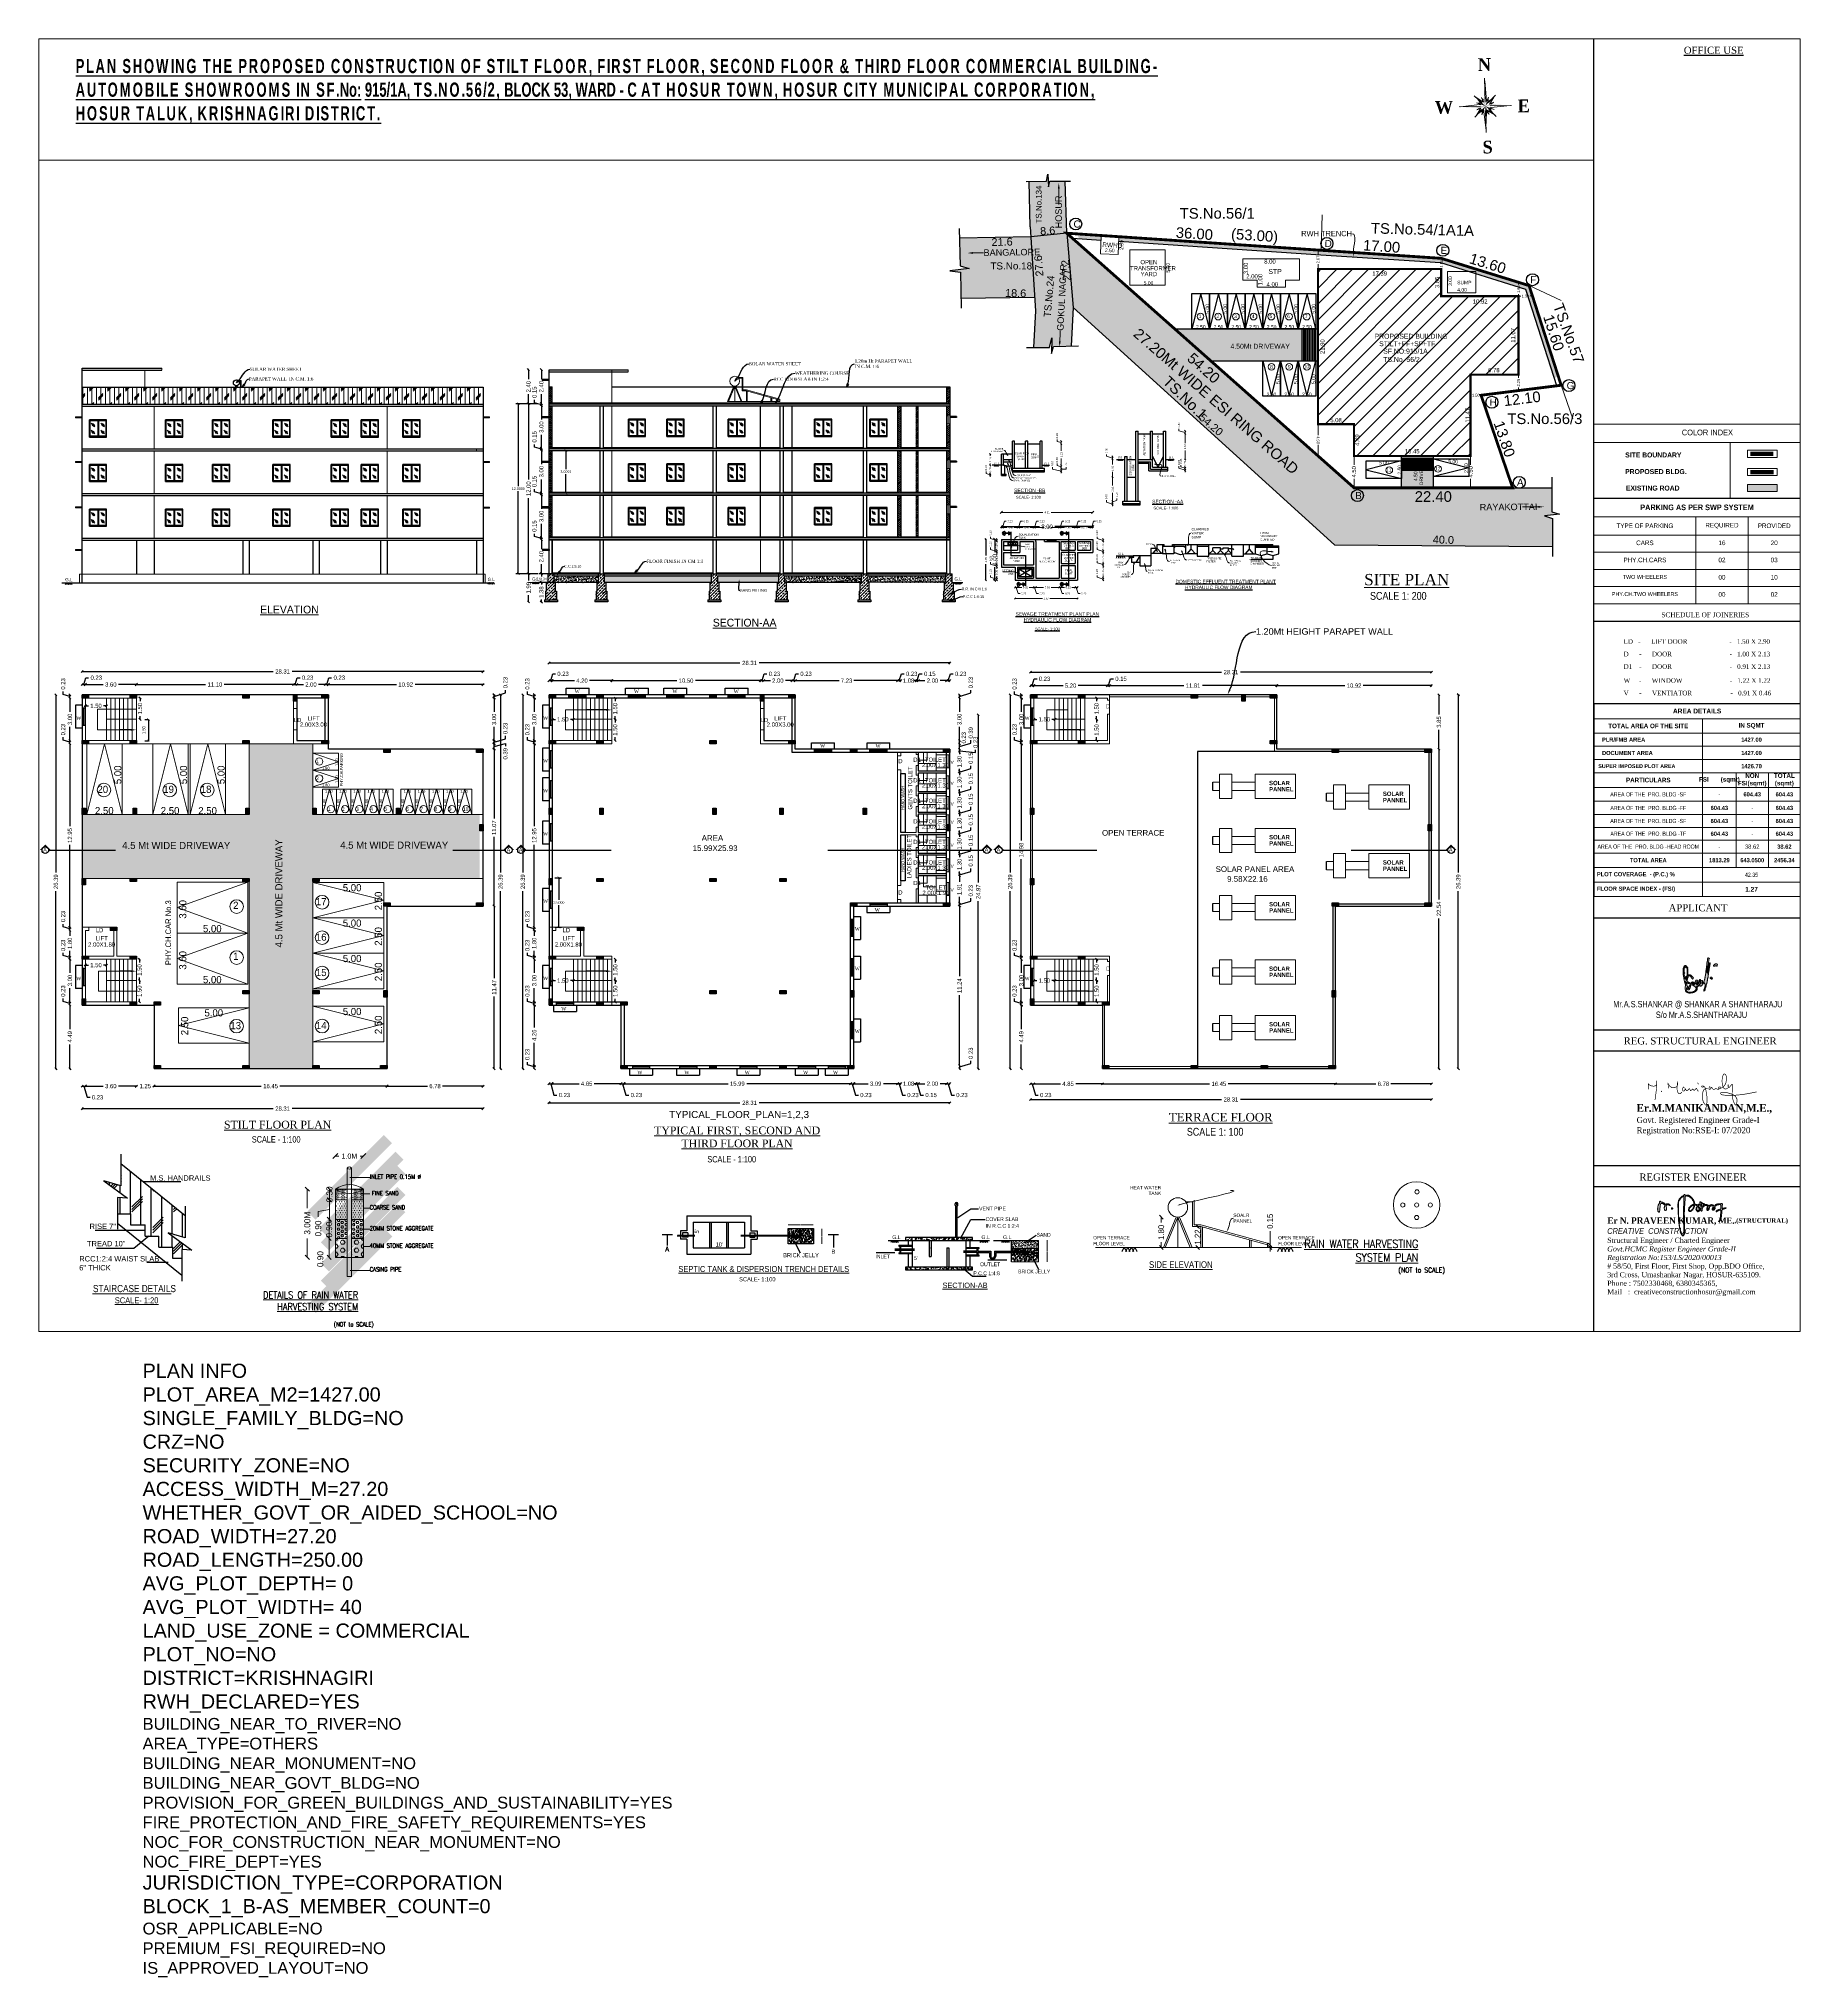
# Model space of a CAD drawing. Header units: metres. Extents: x -1560950 to -1560825, y 42726 to 42863.
import ezdxf
from ezdxf import colors
from ezdxf.entities.mleader import LeaderData, LeaderLine
from ezdxf.enums import TextEntityAlignment as Align
from ezdxf.math import Vec2, Vec3

# ---------------------------------------------------------------- set-up
doc = ezdxf.new("R2010")
doc.units = ezdxf.units.M
doc.header["$LTSCALE"] = 750
doc.header["$MEASUREMENT"] = 0
doc.header["$PDMODE"] = 35
doc.header["$PDSIZE"] = 50
for name, pattern in [('DASHED', [0.75, 0.5, -0.25]), ('DASHED2', [0.375, 0.25, -0.125]), ('DASHEDX2', [1.5, 1, -0.5]), ('SRI', [9.525, 6.35, -3.175])]:
    doc.linetypes.add(name, pattern=pattern)
doc.layers.get('0').update_dxf_attribs({"lineweight": 5})
doc.layers.get('Defpoints').update_dxf_attribs({"lineweight": 0})
for name, color, linetype, plot in [('BLK_1_COVERED_AREA', 140, 'Continuous', False), ('BLK_1_FLR_0_BLT_UP_AREA', 1, 'Continuous', False), ('BLK_1_FLR_0_BLT_UP_AREA_DEDUCT', 1, 'Continuous', False), ('PLAN_INFO', 1, 'Continuous', False)]:
    doc.layers.add(name, color=color, linetype=linetype, plot=plot)
for name, color, linetype in [('BLK_1_FLR_0_COVERED_PARKING', 173, 'Continuous'), ('BLK_1_FLR_0_EXIT_WIDTH_DOOR', 2, 'Continuous'), ('BLK_1_FLR_0_LIFT_1', 30, 'Continuous'), ('BLK_1_FLR_1_BLT_UP_AREA', 1, 'Continuous'), ('BLK_1_FLR_1_CARPET_AREA', 10, 'Continuous'), ('BLK_1_FLR_1_EXIT_WIDTH_DOOR', 2, 'Continuous'), ('BLK_1_FLR_1_LIFT_1', 30, 'Continuous'), ('BLK_1_FLR_1_REGULAR_ROOM_1', 117, 'Continuous'), ('BLK_1_FLR_1_URINAL', 235, 'Continuous'), ('BLK_1_FLR_1_WATER_CLOSET', 213, 'Continuous'), ('BLK_1_FLR_4_ROOF_AREA', 5, 'Continuous'), ('BLK_1_HT_OF_BLDG', 5, 'Continuous'), ('BLK_1_PLINTH_HEIGHT', 7, 'Continuous'), ('FLOOR-GROUND', 40, 'Continuous'), ('GRILL', 20, 'Continuous'), ('IFF-FURN-DETAIL', 252, 'Continuous'), ('LANDSCAPE', 210, 'Continuous'), ('SOLAR_PANEL', 3, 'Continuous'), ('STAIR', 2, 'Continuous'), ('SUNSHADE', 74, 'DASHED2'), ('WALLS', 7, 'Continuous')]:
    doc.layers.add(name, color=color, linetype=linetype)
for name, color, linetype, lineweight in [('BLK_1_FLR_0_STILT', 7, 'Continuous', 0), ('BLK_1_FLR_1_DRINKING_WATER', 7, 'Continuous', 5), ('BLK_1_FLR_1_SP_WC', 233, 'Continuous', 5), ('BLK_1_FLR_1_WASH', 243, 'Continuous', 5), ('TEXT', 2, 'Continuous', 20), ('TOILET_VENTILATION', 6, 'Continuous', 5), ('wall', 7, 'Continuous', 30)]:
    doc.layers.add(name, color=color, linetype=linetype, lineweight=lineweight)
doc.styles.add('12', font='swissc.ttf', dxfattribs={"height": 10})
doc.styles.add('145', font='swissc.ttf', dxfattribs={"height": 0.23})
doc.styles.add('2', font='swisscb.ttf', dxfattribs={"height": 1.1})
doc.styles.add('ARIAL', font='romand.shx', dxfattribs={"width": 0.85})
doc.styles.add('civil tec', font='ARIALNB.TTF', dxfattribs={"height": 0.35})
doc.styles.add('CIVIL TEC- HARI', font='ARIALNB.TTF', dxfattribs={"height": 0.4})
doc.styles.add('DIM 100', font='ARIALN.TTF', dxfattribs={"width": 0.85, "height": 0.23})
doc.styles.add('HP-12', font='palab.ttf', dxfattribs={"height": 14})
doc.styles.add('Indu', font='stylu.ttf', dxfattribs={"height": 10})
doc.styles.add('MSV', font='swissck.ttf', dxfattribs={"height": 0.3})
doc.styles.add('SH', font='swissc.ttf', dxfattribs={"height": 10})
doc.styles.get("Standard").update_dxf_attribs({"font": 'arial.ttf'})
doc.styles.add('sty', font='swissc.ttf', dxfattribs={"height": 10})
doc.styles.add('style', font='swissc.ttf', dxfattribs={"height": 10})
doc.styles.add('style1', font='romans.shx', dxfattribs={"width": 0.95, "height": 200})
doc.styles.add('STYLE2', font='romant.shx', dxfattribs={"width": 0.8, "height": 4})
doc.styles.add('Stylus BT', font='stylu.ttf', dxfattribs={"height": 10})
doc.styles.add('sunahari', font='framd.ttf', dxfattribs={"height": 0.3})
doc.dimstyles.new('Civil', dxfattribs={"dimtxt": 0.2, "dimasz": 0.15, "dimexe": 0.1, "dimexo": 0.1, "dimgap": 0.0625, "dimtad": 0, "dimzin": 0, "dimdsep": 46, "dimtxsty": 'Standard', "dimblk": 'OBLIQUE', "dimcen": 0, "dimclrd": 253, "dimclrt": 4, "dimadec": 0, "dimazin": 3, "dimtfac": 1, "dimtofl": 0, "dimtmove": 0, "dimatfit": 3, "dimfxl": 0, "dimfrac": 2, "dimtolj": 1, "dimtzin": 0, "dimarcsym": 0})
doc.dimstyles.new('Civil Ft.', dxfattribs={"dimtxt": 8.5, "dimasz": 4, "dimexe": 0.18, "dimexo": 0.0625, "dimgap": 0.6875, "dimtad": 0, "dimdec": 0, "dimzin": 0, "dimdsep": 46, "dimlunit": 4, "dimtxsty": 'Standard', "dimblk": 'OBLIQUE', "dimcen": 0.09, "dimse1": 1, "dimse2": 1, "dimclrd": 253, "dimclrt": 4, "dimadec": 0, "dimazin": 3, "dimtfac": 1, "dimtdec": 0, "dimtofl": 0, "dimtmove": 0, "dimatfit": 3, "dimfxl": 0, "dimfrac": 2, "dimtolj": 1, "dimtzin": 0, "dimlwd": 25, "dimarcsym": 0})
doc.dimstyles.new('Civil Fts', dxfattribs={"dimtxt": 0.2, "dimasz": 0.15, "dimexe": 0, "dimexo": 0, "dimgap": 0.1, "dimtad": 0, "dimdec": 1, "dimlfac": 39.36, "dimzin": 3, "dimdsep": 46, "dimlunit": 4, "dimtxsty": 'sunahari', "dimblk": 'ARCHTICK', "dimcen": 3, "dimse1": 1, "dimse2": 1, "dimclrd": 253, "dimclre": 5, "dimclrt": 4, "dimadec": 0, "dimazin": 0, "dimtfac": 0.7505, "dimtdec": 1, "dimtmove": 1, "dimatfit": 3, "dimfxl": 0, "dimfrac": 2, "dimtolj": 1, "dimtzin": 0, "dimlwd": -1, "dimlwe": -1, "dimarcsym": 0})
doc.dimstyles.new('Civil Mt', dxfattribs={"dimtxt": 0.3, "dimasz": 0.15, "dimexe": 0, "dimexo": 0, "dimgap": 0.1, "dimtad": 0, "dimzin": 0, "dimdsep": 46, "dimtxsty": 'Standard', "dimblk": 'ARCHTICK', "dimcen": 0, "dimse1": 1, "dimse2": 1, "dimclrd": 253, "dimadec": 0, "dimazin": 3, "dimtfac": 1, "dimtofl": 0, "dimtmove": 1, "dimatfit": 3, "dimfxl": 0, "dimfrac": 2, "dimtolj": 1, "dimtzin": 0, "dimarcsym": 0})
doc.dimstyles.new('CIVIL Mt.', dxfattribs={"dimscale": 0, "dimtxt": 0.2, "dimasz": 0.15, "dimexe": 0.18, "dimexo": 0.0625, "dimgap": 0.1, "dimtad": 0, "dimzin": 0, "dimdsep": 46, "dimtxsty": 'sunahari', "dimblk": 'OBLIQUE', "dimcen": 0.09, "dimse1": 1, "dimse2": 1, "dimclrd": 253, "dimclrt": 4, "dimadec": 0, "dimazin": 0, "dimtfac": 1, "dimtofl": 0, "dimtmove": 1, "dimatfit": 3, "dimfxl": 0, "dimfrac": 2, "dimtolj": 1, "dimtzin": 0, "dimarcsym": 0})
doc.dimstyles.new('CIVIL Mt.1', dxfattribs={"dimscale": 0, "dimtxt": 0.4, "dimasz": 0.15, "dimexe": 0.18, "dimexo": 0.0625, "dimgap": 0.1, "dimtad": 0, "dimzin": 0, "dimdsep": 46, "dimtxsty": 'sunahari', "dimblk": 'OBLIQUE', "dimcen": 0.09, "dimse1": 1, "dimse2": 1, "dimclrd": 253, "dimclrt": 4, "dimadec": 0, "dimazin": 0, "dimtfac": 1, "dimtofl": 0, "dimtmove": 1, "dimatfit": 3, "dimfxl": 0, "dimfrac": 2, "dimtolj": 1, "dimtzin": 0, "dimarcsym": 0})
doc.dimstyles.new('CIVIL Mt.1SITE', dxfattribs={"dimscale": 0, "dimtxt": 0.6, "dimasz": 0.15, "dimexe": 0.18, "dimexo": 0.0625, "dimgap": 0.1, "dimtad": 0, "dimzin": 0, "dimdsep": 46, "dimtxsty": 'sunahari', "dimblk": 'OBLIQUE', "dimcen": 0.09, "dimse1": 1, "dimse2": 1, "dimsd1": 1, "dimsd2": 1, "dimclrd": 253, "dimclrt": 7, "dimadec": 0, "dimazin": 0, "dimtfac": 1, "dimtofl": 0, "dimtmove": 1, "dimatfit": 3, "dimfxl": 0, "dimfrac": 2, "dimtolj": 1, "dimtzin": 0, "dimarcsym": 0})
doc.dimstyles.new('Civil tec', dxfattribs={"dimtxt": 0.2, "dimasz": 0.25, "dimexe": 0.1, "dimexo": 0.1, "dimgap": 0.15, "dimtad": 0, "dimzin": 0, "dimdsep": 46, "dimtxsty": 'sunahari', "dimblk": 'OBLIQUE', "dimcen": 0.09, "dimse1": 1, "dimse2": 1, "dimclrd": 253, "dimclrt": 4, "dimadec": 0, "dimazin": 0, "dimtfac": 1, "dimtofl": 0, "dimtmove": 1, "dimatfit": 3, "dimfxl": 0, "dimfrac": 2, "dimtolj": 1, "dimtzin": 0, "dimarcsym": 0})
doc.dimstyles.new('CivilTec', dxfattribs={"dimtxt": 0.2, "dimasz": 0.15, "dimexe": 0.18, "dimexo": 0.0625, "dimgap": 0.15, "dimtad": 0, "dimzin": 0, "dimdsep": 46, "dimtxsty": 'sunahari', "dimblk": 'OBLIQUE', "dimcen": 0.09, "dimse1": 1, "dimse2": 1, "dimclrd": 253, "dimclrt": 4, "dimadec": 0, "dimazin": 1, "dimtfac": 1, "dimtofl": 0, "dimtmove": 2, "dimatfit": 3, "dimfxl": 0, "dimfrac": 2, "dimtolj": 1, "dimtzin": 0, "dimlwd": 25, "dimarcsym": 0})
doc.dimstyles.new('GRID DIM 400', dxfattribs={"dimscale": 0, "dimtxt": 0.8, "dimasz": 0.2, "dimexe": 0, "dimexo": 0, "dimgap": 0.2, "dimtad": 0, "dimlfac": -0.1, "dimzin": 1, "dimdsep": 46, "dimtxsty": 'DIM 100', "dimblk": 'ARCHTICK', "dimcen": 0, "dimclrd": 256, "dimclre": 252, "dimclrt": 4, "dimazin": 0, "dimtfac": 1, "dimtix": 1, "dimtofl": 0, "dimtmove": 2, "dimatfit": 0, "dimfxl": 0, "dimtolj": 1, "dimtzin": 0, "dimarcsym": 0})
doc.dimstyles.new('OLD', dxfattribs={"dimscale": 45, "dimtxt": 6, "dimasz": 0.25, "dimexe": 0.5, "dimexo": 0.5, "dimgap": 0.0625, "dimtad": 0, "dimdec": 3, "dimrnd": 0.25, "dimzin": 7, "dimdsep": 46, "dimlunit": 4, "dimtxsty": 'Indu', "dimblk": 'ARCHTICK', "dimcen": 0.03125, "dimdle": 0.5, "dimclrd": 256, "dimclre": 251, "dimclrt": 4, "dimadec": 0, "dimazin": 0, "dimtfac": 1, "dimtdec": 3, "dimtofl": 0, "dimtmove": 1, "dimatfit": 3, "dimldrblk": 'ARCHTICK', "dimfxl": 0, "dimtolj": 1, "dimtzin": 2, "dimlwd": -1, "dimlwe": -1, "dimarcsym": 0})
doc.dimstyles.get("Standard").update_dxf_attribs({"dimtxt": 0.18, "dimasz": 0.18, "dimexe": 0.18, "dimexo": 0.0625, "dimgap": 0.09, "dimtad": 1, "dimtih": 1, "dimtoh": 1, "dimdec": 4, "dimzin": 0, "dimdsep": 46, "dimtxsty": 'Standard', "dimblk": 'ARCHTICK', "dimcen": 0.09, "dimadec": 0, "dimazin": 0, "dimtfac": 1, "dimtdec": 4, "dimtofl": 0, "dimtmove": 0, "dimatfit": 3, "dimldrblk": 'ARCHTICK', "dimfxl": 0, "dimtolj": 1, "dimtzin": 0, "dimarcsym": 0})
doc.dimstyles.new('STANDARD$0', dxfattribs={"dimtxt": 12, "dimasz": 3, "dimexe": 0, "dimexo": 0, "dimgap": 0, "dimtad": 0, "dimtih": 1, "dimtoh": 1, "dimdec": 1, "dimzin": 0, "dimdsep": 46, "dimlunit": 4, "dimtxsty": 'HP-12', "dimblk": 'ARCHTICK', "dimcen": 0, "dimclrd": 21, "dimclre": 2, "dimclrt": 1, "dimadec": 0, "dimazin": 0, "dimtfac": 1, "dimtdec": 1, "dimtofl": 0, "dimtmove": 1, "dimatfit": 2, "dimldrblk": 'DOTSMALL', "dimfxl": 0, "dimfrac": 1, "dimtolj": 1, "dimtzin": 0, "dimlwd": -1, "dimlwe": -1, "dimarcsym": 0})
pattern_1 = [(50, (-1853.075, -1288.845), (15.22496, -1.33201), [1.59199, -17.51185]), (355, (-1853.075, -1288.845), (-2.9452, 15.96638), [1.27359, -14.00948]), (100.451, (-1851.806, -1288.956), (12.279815, 14.6343), [1.35298, -14.88278]), (46.1842, (-1853.075, -1284.6), (22.65376, -3.51343), [2.38798, -26.26778]), (96.6356, (-1851.187, -1284.892), (19.8396, 20.67707), [2.02947, -22.32416]), (351.184, (-1853.075, -1284.6), (19.83963, 20.67703), [1.91038, -21.01422]), (21, (-1850.953, -1285.66), (12.67028, -8.54621), [1.59199, -17.51185]), (326, (-1850.953, -1285.66), (5.16472, 15.39238), [1.27359, -14.00948]), (71.4514, (-1849.897, -1286.373), (17.83497, 6.8462), [1.35298, -14.88278]), (37.5, (-1853.075, -1288.8445), (0.258111, 7.066167), [0, -13.83967, 0, -14.221746, 0, -14.062547]), (7.5, (-1853.075, -1288.8445), (5.584042, 8.371975), [0, -8.108518, 0, -13.521272, 0, -5.359688]), (327.5, (-1857.8087, -1288.8445), (11.33115, -0.478745), [0, -5.306622, 0, -16.55666, 0, -21.969414]), (317.5, (-1859.931, -1288.845), (12.378985, 2.124862), [0, -6.89861, 0, -10.99532, 0, -15.601468])]
pattern_2 = [(50, (-1560725.65363, 42799.76936), (0.18218467, -0.01593909), [0.01905, -0.20955]), (355, (-1560725.65363, 42799.76936), (-0.03524342, 0.19105685), [0.01524, -0.16764058]), (100.45144, (-1560725.63844, 42799.76803), (0.14694125, 0.17511775), [0.01619, -0.17809024]), (46.1842, (-1560725.65363, 42799.82016), (0.27107904, -0.04204233), [0.028575, -0.314325]), (96.63556, (-1560725.63104, 42799.81666), (0.23740413, 0.24742612), [0.02428502, -0.2671356]), (351.18415, (-1560725.65363, 42799.82016), (0.23740413, 0.24742612), [0.02285997, -0.25145973]), (21, (-1560725.62823, 42799.80746), (0.15161439, -0.1022652), [0.01905, -0.20955]), (326, (-1560725.62823, 42799.80746), (0.06180203, 0.18418797), [0.01524, -0.16764]), (71.45144, (-1560725.6156, 42799.79894), (0.21341642, 0.08192277), [0.01619, -0.17808994]), (37.5, (-1560725.653626, 42799.76936), (0.003088603, 0.084555039), [0, -0.165608, 0, -0.17018, 0, -0.168275]), (7.5, (-1560725.65363, 42799.76936), (0.066819663, 0.100180575), [0, -0.097028, 0, -0.161798, 0, -0.064135]), (327.5, (-1560725.71027, 42799.76936), (0.135590595, -0.005728744), [0, -0.0635, 0, -0.19812, 0, -0.26289]), (317.5, (-1560725.73567, 42799.76936), (0.14812918, 0.02542649), [0, -0.08255, 0, -0.131572, 0, -0.18669])]
pattern_3 = [(50, (-1560725.65363, 42799.80394), (0.6376463, -0.0557868), [0.066675, -0.733425]), (355, (-1560725.6536, 42799.80394), (-0.123352, 0.668699), [0.05334, -0.586742]), (100.45144, (-1560725.6005, 42799.7993), (0.5142944, 0.6129121), [0.056665, -0.6233159]), (46.1842, (-1560725.6536, 42799.98174), (0.9487766, -0.147148), [0.1000125, -1.1001375]), (96.63556, (-1560725.5746, 42799.9695), (0.8309145, 0.8659914), [0.0849976, -0.9349746]), (351.18415, (-1560725.6536, 42799.9817), (0.8309145, 0.8659914), [0.08001, -0.880109]), (21, (-1560725.56473, 42799.9373), (0.5306504, -0.3579282), [0.066675, -0.733425]), (326, (-1560725.5647, 42799.9373), (0.216307, 0.6446579), [0.05334, -0.58674]), (71.45144, (-1560725.5205, 42799.90746), (0.7469575, 0.2867297), [0.056665, -0.6233148]), (37.5, (-1560725.65363, 42799.80394), (0.0108101, 0.29594264), [0, -0.579628, 0, -0.59563, 0, -0.5889625]), (7.5, (-1560725.65363, 42799.80394), (0.2338688, 0.350632), [0, -0.339598, 0, -0.566293, 0, -0.2244725]), (327.5, (-1560725.85187, 42799.80394), (0.47456708, -0.0200506), [0, -0.22225, 0, -0.69342, 0, -0.920115]), (317.5, (-1560725.94077, 42799.80394), (0.5184521, 0.0889927), [0, -0.288925, 0, -0.460502, 0, -0.653415])]
pattern_4 = [(37.5, (-1560725.65363, 42799.80394), (-0.00560011, 0.17129463), [0, -0.135128, 0, -0.15113, 0, -0.1444625]), (7.5, (-1560725.65363, 42799.80394), (0.15733315, 0.25088879), [0, -0.072898, 0, -0.121793, 0, -0.0466725]), (327.5, (-1560725.76297, 42799.80394), (0.27684733, 0.00050301), [0, -0.04445, 0, -0.16002, 0, -0.208915]), (317.5, (-1560725.76297, 42799.80394), (0.26724476, 0.07802526), [0, -0.022225, 0, -0.104902, 0, -0.120015])]
pattern_5 = [(45, (-1560723.893505, 42799.76936), (-0.06735192, 0.06735192), [])]

# ---------------------------------------------------------------- blocks, each defined once
blk = doc.blocks.new('_ArchTick')
at = {"color": 0, "linetype": 'ByBlock', "const_width": 0.15}
blk.add_lwpolyline([(-0.5, -0.5), (0.5, 0.5)], dxfattribs=at)
blk = doc.blocks.new('*D239')
at = {"color": 253}
for p, q in [((384.6, 130.1), (384.6, 113)), ((384.6, 94.2), (384.6, 111.3))]:
    blk.add_line(p, q, dxfattribs=at)
at = {"layer": 'Defpoints', "color": 0}
for p in [(364.8, 130.1), (364.8, 94.2), (384.6, 94.2)]:
    blk.add_point(p, dxfattribs=at)
at = {"color": 253, "xscale": 0.15, "yscale": 0.15, "zscale": 0.15}
for p, rotation in [((384.6, 130.1), 90), ((384.6, 94.2), 270)]:
    blk.add_blockref('_ArchTick', p, dxfattribs=dict(at, rotation=rotation))
at = {"color": 4, "insert": (384.6, 112.2), "char_height": 0.2, "attachment_point": 5, "rotation": 90, "style": 'sunahari'}
blk.add_mtext('\\A1;117\'-7 1/2"', dxfattribs=at)
blk = doc.blocks.new('_Oblique')
at = {"color": 0, "linetype": 'ByBlock', "lineweight": -2}
blk.add_line((-0.5, -0.5), (0.5, 0.5), dxfattribs=at)
blk = doc.blocks.new('*D240')
at = {"color": 253}
for p, q in [((303.4, 139.9), (332.8, 139.9)), ((363.8, 139.9), (334.4, 139.9))]:
    blk.add_line(p, q, dxfattribs=at)
at = {"layer": 'Defpoints', "color": 0}
for p in [(303.4, 131.1), (363.8, 139.9), (363.8, 131.1)]:
    blk.add_point(p, dxfattribs=at)
at = {"color": 253, "xscale": 0.15, "yscale": 0.15, "zscale": 0.15, "rotation": 180}
blk.add_blockref('_ArchTick', (303.4, 139.9), dxfattribs=at)
at = {"color": 253, "xscale": 0.15, "yscale": 0.15, "zscale": 0.15}
blk.add_blockref('_ArchTick', (363.8, 139.9), dxfattribs=at)
at = {"color": 4, "insert": (333.6, 139.9), "char_height": 0.2, "attachment_point": 5, "style": 'sunahari'}
blk.add_mtext('\\A1;198\'-2 1/2"', dxfattribs=at)
blk = doc.blocks.new('*D241')
at = {"color": 253}
for p, q in [((460, 132.9), (460, 105.2)), ((460, 75.6), (460, 103.3))]:
    blk.add_line(p, q, dxfattribs=at)
at = {"layer": 'Defpoints', "color": 0}
for p in [(436.7, 132.9), (436.7, 75.6), (460, 75.6)]:
    blk.add_point(p, dxfattribs=at)
at = {"color": 253, "xscale": 0.15, "yscale": 0.15, "zscale": 0.15}
for p, rotation in [((460, 132.9), 90), ((460, 75.6), 270)]:
    blk.add_blockref('_ArchTick', p, dxfattribs=dict(at, rotation=rotation))
at = {"color": 4, "insert": (460, 104.2), "char_height": 0.2, "attachment_point": 5, "rotation": 90, "style": 'sunahari'}
blk.add_mtext('\\A1;187\'-11 1/2"', dxfattribs=at)
blk = doc.blocks.new('*D172')
at = {"color": 253, "lineweight": 15}
for p, q in [((85165, 6047.6), (85165, 6028.5)), ((85165, 6028.5), (85165, 6033.8)), ((85165, 6025), (85165, 6028.5)), ((85165, 6025), (85165, 6019.7))]:
    blk.add_line(p, q, dxfattribs=at)
at = {"layer": 'Defpoints', "color": 0}
for p in [(85161.4, 6028.5), (85161.4, 6025), (85165, 6028.5)]:
    blk.add_point(p, dxfattribs=at)
at = {"color": 253, "lineweight": 15, "xscale": 5.3125, "yscale": 5.3125, "zscale": 5.3125}
for p, rotation in [((85165, 6028.5), 270), ((85165, 6025), 90)]:
    blk.add_blockref('_Oblique', p, dxfattribs=dict(at, rotation=rotation))
at = {"color": 4, "insert": (85165, 6061.3), "char_height": 8, "attachment_point": 5, "rotation": 90, "style": 'sunahari'}
blk.add_mtext('\\A1;0.15', dxfattribs=at)
blk = doc.blocks.new('*D173')
at = {"color": 253, "lineweight": 15}
for p, q in [((85014.5, 6067), (85014.5, 6059.4)), ((85014.5, 6025), (85014.5, 6032.6))]:
    blk.add_line(p, q, dxfattribs=at)
at = {"layer": 'Defpoints', "color": 0}
for p in [(85012.6, 6067), (85012.6, 6025), (85014.5, 6025)]:
    blk.add_point(p, dxfattribs=at)
at = {"color": 253, "lineweight": 15, "xscale": 5.3125, "yscale": 5.3125, "zscale": 5.3125}
for p, rotation in [((85014.5, 6067), 90), ((85014.5, 6025), 270)]:
    blk.add_blockref('_Oblique', p, dxfattribs=dict(at, rotation=rotation))
at = {"color": 4, "insert": (85014.5, 6046), "char_height": 8, "attachment_point": 5, "rotation": 90, "style": 'sunahari'}
blk.add_mtext('\\A1;1.80', dxfattribs=at)
blk = doc.blocks.new('*D174')
at = {"color": 253, "lineweight": 15}
for p, q in [((85064.8, 6054.1), (85064.8, 6052.9)), ((85064.8, 6025), (85064.8, 6026.3))]:
    blk.add_line(p, q, dxfattribs=at)
at = {"layer": 'Defpoints', "color": 0}
for p in [(85063.5, 6054.1), (85063.5, 6025), (85064.8, 6025)]:
    blk.add_point(p, dxfattribs=at)
at = {"color": 253, "lineweight": 15, "xscale": 5.3125, "yscale": 5.3125, "zscale": 5.3125}
for p, rotation in [((85064.8, 6054.1), 90), ((85064.8, 6025), 270)]:
    blk.add_blockref('_Oblique', p, dxfattribs=dict(at, rotation=rotation))
at = {"color": 4, "insert": (85064.8, 6039.6), "char_height": 8, "attachment_point": 5, "rotation": 90, "style": 'sunahari'}
blk.add_mtext('\\A1;1.22', dxfattribs=at)
blk = doc.blocks.new('_ClosedBlank')
at = {"color": 0, "linetype": 'ByBlock', "lineweight": -2}
for p, q in [((-1, 0.17), (0, 0)), ((-1, 0.17), (-1, -0.17)), ((0, 0), (-1, -0.17))]:
    blk.add_line(p, q, dxfattribs=at)
blk = doc.blocks.new('A$C29E24354')
at = {"ltscale": 5}
h = blk.add_hatch(dxfattribs=at)
h.set_pattern_fill('LINE', color=256, scale=0.8, style=0)
h.set_pattern_definition([(2e-15, (14266.147, 50002.224), (-2e-16, 2.54), [])])
h.paths.add_polyline_path([(2, 12), (16, 4), (16, 20)])
at = {"color": 0, "lineweight": 25}
blk.add_line((0, 22), (0, 2), dxfattribs=at)
at = {"lineweight": 25, "ltscale": 5}
for p, q in [((17, 13), (35, 13)), ((17, 11), (35, 11))]:
    blk.add_line(p, q, dxfattribs=at)
at = {"color": 0, "lineweight": 25}
blk.add_lwpolyline([(0, 12), (17, 22), (17, 2)], close=True, dxfattribs=at)
at = {"ltscale": 5}
blk.add_lwpolyline([(2, 12), (16, 20), (16, 4)], close=True, dxfattribs=at)
at = {"lineweight": 25, "ltscale": 5}
for radius in [12.2, 10.4]:
    blk.add_circle((47, 12), radius, dxfattribs=at)
blk = doc.blocks.new('*D179')
at = {"layer": 'Defpoints', "color": 0, "ltscale": 0.5}
for p in [(12.65, 5.96), (12.65, 5.96), (12.65, 5.73)]:
    blk.add_point(p, dxfattribs=at)
at = {"layer": 'wall', "color": 253, "lineweight": -2, "ltscale": 0.5}
for p, q in [((12.01, 6.04), (12.01, 6.24)), ((12.65, 5.84), (12.01, 6.04)), ((12.65, 5.73), (12.65, 5.96))]:
    blk.add_line(p, q, dxfattribs=at)
at = {"layer": 'wall', "color": 253, "lineweight": -2, "ltscale": 0.5, "xscale": 0.15, "yscale": 0.15, "zscale": 0.15}
for p, rotation in [((12.65, 5.96), 90), ((12.65, 5.73), 270)]:
    blk.add_blockref('_Oblique', p, dxfattribs=dict(at, rotation=rotation))
at = {"layer": 'wall', "color": 4, "ltscale": 0.5, "insert": (12.01, 6.62), "char_height": 0.2, "attachment_point": 5, "rotation": 90, "style": 'sunahari'}
blk.add_mtext('\\A1;0.23', dxfattribs=at)
blk = doc.blocks.new('*D180')
at = {"layer": 'Defpoints', "color": 0, "ltscale": 0.5}
for p in [(12.65, 7.25), (12.65, 7.25), (12.65, 5.96)]:
    blk.add_point(p, dxfattribs=at)
at = {"layer": 'wall', "color": 253, "lineweight": -2, "ltscale": 0.5}
for p, q in [((12.65, 7.25), (12.65, 6.99)), ((12.65, 5.96), (12.65, 6.21))]:
    blk.add_line(p, q, dxfattribs=at)
at = {"layer": 'wall', "color": 253, "lineweight": -2, "ltscale": 0.5, "xscale": 0.15, "yscale": 0.15, "zscale": 0.15}
for p, rotation in [((12.65, 7.25), 90), ((12.65, 5.96), 270)]:
    blk.add_blockref('_Oblique', p, dxfattribs=dict(at, rotation=rotation))
at = {"layer": 'wall', "color": 4, "ltscale": 0.5, "insert": (12.65, 6.6), "char_height": 0.2, "attachment_point": 5, "rotation": 90, "style": 'sunahari'}
blk.add_mtext('\\A1;0.35', dxfattribs=at)
blk = doc.blocks.new('*D181')
at = {"layer": 'Defpoints', "color": 0, "ltscale": 0.5}
for p in [(12.65, 7.48), (12.65, 7.48), (12.65, 7.25)]:
    blk.add_point(p, dxfattribs=at)
at = {"layer": 'wall', "color": 253, "lineweight": -2, "ltscale": 0.5}
for p, q in [((12.01, 7.56), (12.01, 7.76)), ((12.65, 7.36), (12.01, 7.56)), ((12.65, 7.25), (12.65, 7.48))]:
    blk.add_line(p, q, dxfattribs=at)
at = {"layer": 'wall', "color": 253, "lineweight": -2, "ltscale": 0.5, "xscale": 0.15, "yscale": 0.15, "zscale": 0.15}
for p, rotation in [((12.65, 7.48), 90), ((12.65, 7.25), 270)]:
    blk.add_blockref('_Oblique', p, dxfattribs=dict(at, rotation=rotation))
at = {"layer": 'wall', "color": 4, "ltscale": 0.5, "insert": (12.01, 8.14), "char_height": 0.2, "attachment_point": 5, "rotation": 90, "style": 'sunahari'}
blk.add_mtext('\\A1;0.23', dxfattribs=at)
blk = doc.blocks.new('*D182')
at = {"layer": 'Defpoints', "color": 0, "ltscale": 0.5}
for p in [(12.65, 8.62), (12.65, 8.62), (12.65, 7.48)]:
    blk.add_point(p, dxfattribs=at)
at = {"layer": 'wall', "color": 253, "lineweight": -2, "ltscale": 0.5}
for p, q in [((12.65, 8.62), (12.65, 8.44)), ((12.65, 7.48), (12.65, 7.66))]:
    blk.add_line(p, q, dxfattribs=at)
at = {"layer": 'wall', "color": 253, "lineweight": -2, "ltscale": 0.5, "xscale": 0.15, "yscale": 0.15, "zscale": 0.15}
for p, rotation in [((12.65, 8.62), 90), ((12.65, 7.48), 270)]:
    blk.add_blockref('_Oblique', p, dxfattribs=dict(at, rotation=rotation))
at = {"layer": 'wall', "color": 4, "ltscale": 0.5, "insert": (12.65, 8.05), "char_height": 0.2, "attachment_point": 5, "rotation": 90, "style": 'sunahari'}
blk.add_mtext('\\A1;0.45', dxfattribs=at)
blk = doc.blocks.new('*D183')
at = {"layer": 'Defpoints', "color": 0, "ltscale": 0.5}
for p in [(12.65, 8.85), (12.65, 8.85), (12.65, 8.62)]:
    blk.add_point(p, dxfattribs=at)
at = {"layer": 'wall', "color": 253, "lineweight": -2, "ltscale": 0.5}
for p, q in [((12.01, 8.93), (12.01, 9.13)), ((12.65, 8.73), (12.01, 8.93)), ((12.65, 8.62), (12.65, 8.85))]:
    blk.add_line(p, q, dxfattribs=at)
at = {"layer": 'wall', "color": 253, "lineweight": -2, "ltscale": 0.5, "xscale": 0.15, "yscale": 0.15, "zscale": 0.15}
for p, rotation in [((12.65, 8.85), 90), ((12.65, 8.62), 270)]:
    blk.add_blockref('_Oblique', p, dxfattribs=dict(at, rotation=rotation))
at = {"layer": 'wall', "color": 4, "ltscale": 0.5, "insert": (12.01, 9.51), "char_height": 0.2, "attachment_point": 5, "rotation": 90, "style": 'sunahari'}
blk.add_mtext('\\A1;0.23', dxfattribs=at)
blk = doc.blocks.new('*D184')
at = {"layer": 'Defpoints', "color": 0, "ltscale": 0.5}
for p in [(12.65, 9.76), (12.65, 9.76), (12.65, 8.85)]:
    blk.add_point(p, dxfattribs=at)
at = {"layer": 'wall', "color": 253, "lineweight": -2, "ltscale": 0.5}
for p, q in [((12.65, 9.76), (12.65, 9.91)), ((12.65, 8.85), (12.65, 8.7))]:
    blk.add_line(p, q, dxfattribs=at)
at = {"layer": 'wall', "color": 253, "lineweight": -2, "ltscale": 0.5, "xscale": 0.15, "yscale": 0.15, "zscale": 0.15}
for p, rotation in [((12.65, 9.76), 270), ((12.65, 8.85), 90)]:
    blk.add_blockref('_Oblique', p, dxfattribs=dict(at, rotation=rotation))
at = {"layer": 'wall', "color": 4, "ltscale": 0.5, "insert": (12.65, 9.3), "char_height": 0.2, "attachment_point": 5, "rotation": 90, "style": 'sunahari'}
blk.add_mtext('\\A1;0.28', dxfattribs=at)
blk = doc.blocks.new('*D185')
at = {"layer": 'Defpoints', "color": 0, "ltscale": 0.5}
for p in [(12.65, 9.99), (12.65, 9.99), (12.65, 9.76)]:
    blk.add_point(p, dxfattribs=at)
at = {"layer": 'wall', "color": 253, "lineweight": -2, "ltscale": 0.5}
for p, q in [((12.01, 10.07), (12.01, 10.27)), ((12.65, 9.88), (12.01, 10.07)), ((12.65, 9.76), (12.65, 9.99))]:
    blk.add_line(p, q, dxfattribs=at)
at = {"layer": 'wall', "color": 253, "lineweight": -2, "ltscale": 0.5, "xscale": 0.15, "yscale": 0.15, "zscale": 0.15}
for p, rotation in [((12.65, 9.99), 90), ((12.65, 9.76), 270)]:
    blk.add_blockref('_Oblique', p, dxfattribs=dict(at, rotation=rotation))
at = {"layer": 'wall', "color": 4, "ltscale": 0.5, "insert": (12.01, 10.65), "char_height": 0.2, "attachment_point": 5, "rotation": 90, "style": 'sunahari'}
blk.add_mtext('\\A1;0.23', dxfattribs=at)
blk = doc.blocks.new('*D186')
at = {"layer": 'Defpoints', "color": 0, "ltscale": 0.5}
for p in [(2.04, 12.8), (11.56, 12.8), (11.56, 12.8)]:
    blk.add_point(p, dxfattribs=at)
at = {"layer": 'wall', "color": 253, "lineweight": -2, "ltscale": 0.5}
for p, q in [((2.04, 12.8), (6.36, 12.8)), ((11.56, 12.8), (7.24, 12.8))]:
    blk.add_line(p, q, dxfattribs=at)
at = {"layer": 'wall', "color": 253, "lineweight": -2, "ltscale": 0.5, "xscale": 0.25, "yscale": 0.25, "zscale": 0.25, "rotation": 180}
blk.add_blockref('_Oblique', (2.04, 12.8), dxfattribs=at)
at = {"layer": 'wall', "color": 253, "lineweight": -2, "ltscale": 0.5, "xscale": 0.25, "yscale": 0.25, "zscale": 0.25}
blk.add_blockref('_Oblique', (11.56, 12.8), dxfattribs=at)
at = {"layer": 'wall', "color": 4, "ltscale": 0.5, "insert": (6.8, 12.8), "char_height": 0.2, "attachment_point": 5, "style": 'sunahari'}
blk.add_mtext('\\A1;4.21', dxfattribs=at)
blk = doc.blocks.new('*D187')
at = {"layer": 'Defpoints', "color": 0, "ltscale": 0.5}
for p in [(2.04, 11.23), (2.27, 11.23), (2.27, 11.23)]:
    blk.add_point(p, dxfattribs=at)
at = {"layer": 'wall', "color": 253, "lineweight": -2, "ltscale": 0.5}
for p, q in [((2.04, 11.23), (2.27, 11.23)), ((2.15, 11.23), (2.35, 11.87)), ((2.35, 11.87), (2.55, 11.87))]:
    blk.add_line(p, q, dxfattribs=at)
at = {"layer": 'wall', "color": 253, "lineweight": -2, "ltscale": 0.5, "xscale": 0.15, "yscale": 0.15, "zscale": 0.15, "rotation": 180}
blk.add_blockref('_Oblique', (2.04, 11.23), dxfattribs=at)
at = {"layer": 'wall', "color": 253, "lineweight": -2, "ltscale": 0.5, "xscale": 0.15, "yscale": 0.15, "zscale": 0.15}
blk.add_blockref('_Oblique', (2.27, 11.23), dxfattribs=at)
at = {"layer": 'wall', "color": 4, "ltscale": 0.5, "insert": (2.93, 11.87), "char_height": 0.2, "attachment_point": 5, "style": 'sunahari'}
blk.add_mtext('\\A1;0.23', dxfattribs=at)
blk = doc.blocks.new('*D188')
at = {"layer": 'Defpoints', "color": 0, "ltscale": 0.5}
for p in [(2.27, 11.23), (3.72, 11.23), (3.72, 11.23)]:
    blk.add_point(p, dxfattribs=at)
at = {"layer": 'wall', "color": 253, "lineweight": -2, "ltscale": 0.5}
for p, q in [((2.27, 11.23), (2.6, 11.23)), ((3.72, 11.23), (3.38, 11.23))]:
    blk.add_line(p, q, dxfattribs=at)
at = {"layer": 'wall', "color": 253, "lineweight": -2, "ltscale": 0.5, "xscale": 0.15, "yscale": 0.15, "zscale": 0.15, "rotation": 180}
blk.add_blockref('_Oblique', (2.27, 11.23), dxfattribs=at)
at = {"layer": 'wall', "color": 253, "lineweight": -2, "ltscale": 0.5, "xscale": 0.15, "yscale": 0.15, "zscale": 0.15}
blk.add_blockref('_Oblique', (3.72, 11.23), dxfattribs=at)
at = {"layer": 'wall', "color": 4, "ltscale": 0.5, "insert": (2.99, 11.23), "char_height": 0.2, "attachment_point": 5, "style": 'sunahari'}
blk.add_mtext('\\A1;0.45', dxfattribs=at)
blk = doc.blocks.new('*D189')
at = {"layer": 'Defpoints', "color": 0, "ltscale": 0.5}
for p in [(3.72, 11.23), (3.95, 11.23), (3.95, 11.23)]:
    blk.add_point(p, dxfattribs=at)
at = {"layer": 'wall', "color": 253, "lineweight": -2, "ltscale": 0.5}
for p, q in [((3.72, 11.23), (3.95, 11.23)), ((3.83, 11.23), (4.03, 11.87)), ((4.03, 11.87), (4.23, 11.87))]:
    blk.add_line(p, q, dxfattribs=at)
at = {"layer": 'wall', "color": 253, "lineweight": -2, "ltscale": 0.5, "xscale": 0.15, "yscale": 0.15, "zscale": 0.15, "rotation": 180}
blk.add_blockref('_Oblique', (3.72, 11.23), dxfattribs=at)
at = {"layer": 'wall', "color": 253, "lineweight": -2, "ltscale": 0.5, "xscale": 0.15, "yscale": 0.15, "zscale": 0.15}
blk.add_blockref('_Oblique', (3.95, 11.23), dxfattribs=at)
at = {"layer": 'wall', "color": 4, "ltscale": 0.5, "insert": (4.61, 11.87), "char_height": 0.2, "attachment_point": 5, "style": 'sunahari'}
blk.add_mtext('\\A1;0.23', dxfattribs=at)
blk = doc.blocks.new('*D190')
at = {"layer": 'Defpoints', "color": 0, "ltscale": 0.5}
for p in [(3.95, 11.23), (5.38, 11.23), (5.38, 11.23)]:
    blk.add_point(p, dxfattribs=at)
at = {"layer": 'wall', "color": 253, "lineweight": -2, "ltscale": 0.5}
for p, q in [((3.95, 11.23), (4.27, 11.23)), ((5.38, 11.23), (5.05, 11.23))]:
    blk.add_line(p, q, dxfattribs=at)
at = {"layer": 'wall', "color": 253, "lineweight": -2, "ltscale": 0.5, "xscale": 0.15, "yscale": 0.15, "zscale": 0.15, "rotation": 180}
blk.add_blockref('_Oblique', (3.95, 11.23), dxfattribs=at)
at = {"layer": 'wall', "color": 253, "lineweight": -2, "ltscale": 0.5, "xscale": 0.15, "yscale": 0.15, "zscale": 0.15}
blk.add_blockref('_Oblique', (5.38, 11.23), dxfattribs=at)
at = {"layer": 'wall', "color": 4, "ltscale": 0.5, "insert": (4.66, 11.23), "char_height": 0.2, "attachment_point": 5, "style": 'sunahari'}
blk.add_mtext('\\A1;0.45', dxfattribs=at)
blk = doc.blocks.new('*D191')
at = {"layer": 'Defpoints', "color": 0, "ltscale": 0.5}
for p in [(5.38, 11.23), (5.61, 11.23), (5.61, 11.23)]:
    blk.add_point(p, dxfattribs=at)
at = {"layer": 'wall', "color": 253, "lineweight": -2, "ltscale": 0.5}
for p, q in [((5.38, 11.23), (5.61, 11.23)), ((5.49, 11.23), (5.69, 11.87)), ((5.69, 11.87), (5.89, 11.87))]:
    blk.add_line(p, q, dxfattribs=at)
at = {"layer": 'wall', "color": 253, "lineweight": -2, "ltscale": 0.5, "xscale": 0.15, "yscale": 0.15, "zscale": 0.15, "rotation": 180}
blk.add_blockref('_Oblique', (5.38, 11.23), dxfattribs=at)
at = {"layer": 'wall', "color": 253, "lineweight": -2, "ltscale": 0.5, "xscale": 0.15, "yscale": 0.15, "zscale": 0.15}
blk.add_blockref('_Oblique', (5.61, 11.23), dxfattribs=at)
at = {"layer": 'wall', "color": 4, "ltscale": 0.5, "insert": (6.27, 11.87), "char_height": 0.2, "attachment_point": 5, "style": 'sunahari'}
blk.add_mtext('\\A1;0.23', dxfattribs=at)
blk = doc.blocks.new('*D192')
at = {"layer": 'Defpoints', "color": 0, "ltscale": 0.5}
for p in [(5.61, 11.23), (8.05, 11.23), (8.05, 11.23)]:
    blk.add_point(p, dxfattribs=at)
at = {"layer": 'wall', "color": 253, "lineweight": -2, "ltscale": 0.5}
for p, q in [((5.61, 11.23), (6.44, 11.23)), ((8.05, 11.23), (7.22, 11.23))]:
    blk.add_line(p, q, dxfattribs=at)
at = {"layer": 'wall', "color": 253, "lineweight": -2, "ltscale": 0.5, "xscale": 0.15, "yscale": 0.15, "zscale": 0.15, "rotation": 180}
blk.add_blockref('_Oblique', (5.61, 11.23), dxfattribs=at)
at = {"layer": 'wall', "color": 253, "lineweight": -2, "ltscale": 0.5, "xscale": 0.15, "yscale": 0.15, "zscale": 0.15}
blk.add_blockref('_Oblique', (8.05, 11.23), dxfattribs=at)
at = {"layer": 'wall', "color": 4, "ltscale": 0.5, "insert": (6.83, 11.23), "char_height": 0.2, "attachment_point": 5, "style": 'sunahari'}
blk.add_mtext('\\A1;0.93', dxfattribs=at)
blk = doc.blocks.new('*D193')
at = {"layer": 'Defpoints', "color": 0, "ltscale": 0.5}
for p in [(8.05, 11.23), (8.28, 11.23), (8.28, 11.23)]:
    blk.add_point(p, dxfattribs=at)
at = {"layer": 'wall', "color": 253, "lineweight": -2, "ltscale": 0.5}
for p, q in [((8.05, 11.23), (8.28, 11.23)), ((8.16, 11.23), (8.36, 11.87)), ((8.36, 11.87), (8.56, 11.87))]:
    blk.add_line(p, q, dxfattribs=at)
at = {"layer": 'wall', "color": 253, "lineweight": -2, "ltscale": 0.5, "xscale": 0.15, "yscale": 0.15, "zscale": 0.15, "rotation": 180}
blk.add_blockref('_Oblique', (8.05, 11.23), dxfattribs=at)
at = {"layer": 'wall', "color": 253, "lineweight": -2, "ltscale": 0.5, "xscale": 0.15, "yscale": 0.15, "zscale": 0.15}
blk.add_blockref('_Oblique', (8.28, 11.23), dxfattribs=at)
at = {"layer": 'wall', "color": 4, "ltscale": 0.5, "insert": (8.94, 11.87), "char_height": 0.2, "attachment_point": 5, "style": 'sunahari'}
blk.add_mtext('\\A1;0.23', dxfattribs=at)
blk = doc.blocks.new('*D194')
at = {"layer": 'Defpoints', "color": 0, "ltscale": 0.5}
for p in [(8.28, 11.23), (9.73, 11.23), (9.73, 11.23)]:
    blk.add_point(p, dxfattribs=at)
at = {"layer": 'wall', "color": 253, "lineweight": -2, "ltscale": 0.5}
for p, q in [((8.28, 11.23), (8.61, 11.23)), ((9.73, 11.23), (9.39, 11.23))]:
    blk.add_line(p, q, dxfattribs=at)
at = {"layer": 'wall', "color": 253, "lineweight": -2, "ltscale": 0.5, "xscale": 0.15, "yscale": 0.15, "zscale": 0.15, "rotation": 180}
blk.add_blockref('_Oblique', (8.28, 11.23), dxfattribs=at)
at = {"layer": 'wall', "color": 253, "lineweight": -2, "ltscale": 0.5, "xscale": 0.15, "yscale": 0.15, "zscale": 0.15}
blk.add_blockref('_Oblique', (9.73, 11.23), dxfattribs=at)
at = {"layer": 'wall', "color": 4, "ltscale": 0.5, "insert": (9, 11.23), "char_height": 0.2, "attachment_point": 5, "style": 'sunahari'}
blk.add_mtext('\\A1;0.45', dxfattribs=at)
blk = doc.blocks.new('*D195')
at = {"layer": 'Defpoints', "color": 0, "ltscale": 0.5}
for p in [(9.73, 11.23), (9.96, 11.23), (9.96, 11.23)]:
    blk.add_point(p, dxfattribs=at)
at = {"layer": 'wall', "color": 253, "lineweight": -2, "ltscale": 0.5}
for p, q in [((9.73, 11.23), (9.96, 11.23)), ((9.84, 11.23), (10.04, 11.87)), ((10.04, 11.87), (10.24, 11.87))]:
    blk.add_line(p, q, dxfattribs=at)
at = {"layer": 'wall', "color": 253, "lineweight": -2, "ltscale": 0.5, "xscale": 0.15, "yscale": 0.15, "zscale": 0.15, "rotation": 180}
blk.add_blockref('_Oblique', (9.73, 11.23), dxfattribs=at)
at = {"layer": 'wall', "color": 253, "lineweight": -2, "ltscale": 0.5, "xscale": 0.15, "yscale": 0.15, "zscale": 0.15}
blk.add_blockref('_Oblique', (9.96, 11.23), dxfattribs=at)
at = {"layer": 'wall', "color": 4, "ltscale": 0.5, "insert": (10.62, 11.87), "char_height": 0.2, "attachment_point": 5, "style": 'sunahari'}
blk.add_mtext('\\A1;0.23', dxfattribs=at)
blk = doc.blocks.new('*D196')
at = {"layer": 'Defpoints', "color": 0, "ltscale": 0.5}
for p in [(9.96, 11.23), (11.33, 11.23), (11.33, 11.23)]:
    blk.add_point(p, dxfattribs=at)
at = {"layer": 'wall', "color": 253, "lineweight": -2, "ltscale": 0.5}
for p, q in [((9.96, 11.23), (10.25, 11.23)), ((11.33, 11.23), (11.04, 11.23))]:
    blk.add_line(p, q, dxfattribs=at)
at = {"layer": 'wall', "color": 253, "lineweight": -2, "ltscale": 0.5, "xscale": 0.15, "yscale": 0.15, "zscale": 0.15, "rotation": 180}
blk.add_blockref('_Oblique', (9.96, 11.23), dxfattribs=at)
at = {"layer": 'wall', "color": 253, "lineweight": -2, "ltscale": 0.5, "xscale": 0.15, "yscale": 0.15, "zscale": 0.15}
blk.add_blockref('_Oblique', (11.33, 11.23), dxfattribs=at)
at = {"layer": 'wall', "color": 4, "ltscale": 0.5, "insert": (10.64, 11.23), "char_height": 0.2, "attachment_point": 5, "style": 'sunahari'}
blk.add_mtext('\\A1;0.55', dxfattribs=at)
blk = doc.blocks.new('*D197')
at = {"layer": 'Defpoints', "color": 0, "ltscale": 0.5}
for p in [(11.33, 11.23), (11.56, 11.23), (11.56, 11.23)]:
    blk.add_point(p, dxfattribs=at)
at = {"layer": 'wall', "color": 253, "lineweight": -2, "ltscale": 0.5}
for p, q in [((11.33, 11.23), (11.56, 11.23)), ((11.45, 11.23), (11.64, 11.87)), ((11.64, 11.87), (11.84, 11.87))]:
    blk.add_line(p, q, dxfattribs=at)
at = {"layer": 'wall', "color": 253, "lineweight": -2, "ltscale": 0.5, "xscale": 0.15, "yscale": 0.15, "zscale": 0.15, "rotation": 180}
blk.add_blockref('_Oblique', (11.33, 11.23), dxfattribs=at)
at = {"layer": 'wall', "color": 253, "lineweight": -2, "ltscale": 0.5, "xscale": 0.15, "yscale": 0.15, "zscale": 0.15}
blk.add_blockref('_Oblique', (11.56, 11.23), dxfattribs=at)
at = {"layer": 'wall', "color": 4, "ltscale": 0.5, "insert": (12.22, 11.87), "char_height": 0.2, "attachment_point": 5, "style": 'sunahari'}
blk.add_mtext('\\A1;0.23', dxfattribs=at)
blk = doc.blocks.new('*D198')
at = {"layer": 'Defpoints', "color": 0, "ltscale": 0.5}
for p in [(0.42, 9.99), (0.42, 5.73), (0.42, 5.73)]:
    blk.add_point(p, dxfattribs=at)
at = {"layer": 'wall', "color": 253, "lineweight": 25, "ltscale": 0.5}
for p, q in [((0.42, 9.99), (0.42, 8.3)), ((0.42, 5.73), (0.42, 7.42))]:
    blk.add_line(p, q, dxfattribs=at)
at = {"layer": 'wall', "color": 253, "lineweight": 25, "ltscale": 0.5, "xscale": 0.15, "yscale": 0.15, "zscale": 0.15}
for p, rotation in [((0.42, 9.99), 90), ((0.42, 5.73), 270)]:
    blk.add_blockref('_Oblique', p, dxfattribs=dict(at, rotation=rotation))
at = {"layer": 'wall', "color": 4, "ltscale": 0.5, "insert": (0.42, 7.86), "char_height": 0.2, "attachment_point": 5, "rotation": 90, "style": 'sunahari'}
blk.add_mtext('\\A1;2.00', dxfattribs=at)
blk = doc.blocks.new('*D199')
at = {"layer": 'Defpoints', "color": 0, "ltscale": 0.5}
for p in [(1.55, 5.96), (1.55, 5.96), (1.55, 5.73)]:
    blk.add_point(p, dxfattribs=at)
at = {"layer": 'wall', "color": 253, "lineweight": -2, "ltscale": 0.5}
for p, q in [((0.91, 6.04), (0.91, 6.24)), ((1.55, 5.84), (0.91, 6.04)), ((1.55, 5.73), (1.55, 5.96))]:
    blk.add_line(p, q, dxfattribs=at)
at = {"layer": 'wall', "color": 253, "lineweight": -2, "ltscale": 0.5, "xscale": 0.15, "yscale": 0.15, "zscale": 0.15}
for p, rotation in [((1.55, 5.96), 90), ((1.55, 5.73), 270)]:
    blk.add_blockref('_Oblique', p, dxfattribs=dict(at, rotation=rotation))
at = {"layer": 'wall', "color": 4, "ltscale": 0.5, "insert": (0.91, 6.62), "char_height": 0.2, "attachment_point": 5, "rotation": 90, "style": 'sunahari'}
blk.add_mtext('\\A1;0.23', dxfattribs=at)
blk = doc.blocks.new('*D200')
at = {"layer": 'Defpoints', "color": 0, "ltscale": 0.5}
for p in [(1.55, 7.1), (1.55, 7.1), (1.55, 5.96)]:
    blk.add_point(p, dxfattribs=at)
at = {"layer": 'wall', "color": 253, "lineweight": -2, "ltscale": 0.5}
for p, q in [((1.55, 7.1), (1.55, 6.92)), ((1.55, 5.96), (1.55, 6.14))]:
    blk.add_line(p, q, dxfattribs=at)
at = {"layer": 'wall', "color": 253, "lineweight": -2, "ltscale": 0.5, "xscale": 0.15, "yscale": 0.15, "zscale": 0.15}
for p, rotation in [((1.55, 7.1), 90), ((1.55, 5.96), 270)]:
    blk.add_blockref('_Oblique', p, dxfattribs=dict(at, rotation=rotation))
at = {"layer": 'wall', "color": 4, "ltscale": 0.5, "insert": (1.55, 6.53), "char_height": 0.2, "attachment_point": 5, "rotation": 90, "style": 'sunahari'}
blk.add_mtext('\\A1;0.35', dxfattribs=at)
blk = doc.blocks.new('*D201')
at = {"layer": 'Defpoints', "color": 0, "ltscale": 0.5}
for p in [(1.55, 7.33), (1.55, 7.33), (1.55, 7.1)]:
    blk.add_point(p, dxfattribs=at)
at = {"layer": 'wall', "color": 253, "lineweight": -2, "ltscale": 0.5}
for p, q in [((0.91, 7.41), (0.91, 7.61)), ((1.55, 7.21), (0.91, 7.41)), ((1.55, 7.1), (1.55, 7.33))]:
    blk.add_line(p, q, dxfattribs=at)
at = {"layer": 'wall', "color": 253, "lineweight": -2, "ltscale": 0.5, "xscale": 0.15, "yscale": 0.15, "zscale": 0.15}
for p, rotation in [((1.55, 7.33), 90), ((1.55, 7.1), 270)]:
    blk.add_blockref('_Oblique', p, dxfattribs=dict(at, rotation=rotation))
at = {"layer": 'wall', "color": 4, "ltscale": 0.5, "insert": (0.91, 7.99), "char_height": 0.2, "attachment_point": 5, "rotation": 90, "style": 'sunahari'}
blk.add_mtext('\\A1;0.23', dxfattribs=at)
blk = doc.blocks.new('*D202')
at = {"layer": 'Defpoints', "color": 0, "ltscale": 0.5}
for p in [(1.55, 8.62), (1.55, 8.62), (1.55, 7.33)]:
    blk.add_point(p, dxfattribs=at)
at = {"layer": 'wall', "color": 253, "lineweight": -2, "ltscale": 0.5}
for p, q in [((1.55, 8.62), (1.55, 8.36)), ((1.55, 7.33), (1.55, 7.58))]:
    blk.add_line(p, q, dxfattribs=at)
at = {"layer": 'wall', "color": 253, "lineweight": -2, "ltscale": 0.5, "xscale": 0.15, "yscale": 0.15, "zscale": 0.15}
for p, rotation in [((1.55, 8.62), 90), ((1.55, 7.33), 270)]:
    blk.add_blockref('_Oblique', p, dxfattribs=dict(at, rotation=rotation))
at = {"layer": 'wall', "color": 4, "ltscale": 0.5, "insert": (1.55, 7.97), "char_height": 0.2, "attachment_point": 5, "rotation": 90, "style": 'sunahari'}
blk.add_mtext('\\A1;0.45', dxfattribs=at)
blk = doc.blocks.new('*D203')
at = {"layer": 'Defpoints', "color": 0, "ltscale": 0.5}
for p in [(1.55, 8.85), (1.55, 8.85), (1.55, 8.62)]:
    blk.add_point(p, dxfattribs=at)
at = {"layer": 'wall', "color": 253, "lineweight": -2, "ltscale": 0.5}
for p, q in [((0.91, 8.93), (0.91, 9.13)), ((1.55, 8.73), (0.91, 8.93)), ((1.55, 8.62), (1.55, 8.85))]:
    blk.add_line(p, q, dxfattribs=at)
at = {"layer": 'wall', "color": 253, "lineweight": -2, "ltscale": 0.5, "xscale": 0.15, "yscale": 0.15, "zscale": 0.15}
for p, rotation in [((1.55, 8.85), 90), ((1.55, 8.62), 270)]:
    blk.add_blockref('_Oblique', p, dxfattribs=dict(at, rotation=rotation))
at = {"layer": 'wall', "color": 4, "ltscale": 0.5, "insert": (0.91, 9.51), "char_height": 0.2, "attachment_point": 5, "rotation": 90, "style": 'sunahari'}
blk.add_mtext('\\A1;0.23', dxfattribs=at)
blk = doc.blocks.new('*D204')
at = {"layer": 'Defpoints', "color": 0, "ltscale": 0.5}
for p in [(1.55, 9.76), (1.55, 9.76), (1.55, 8.85)]:
    blk.add_point(p, dxfattribs=at)
at = {"layer": 'wall', "color": 253, "lineweight": -2, "ltscale": 0.5}
for p, q in [((1.55, 9.76), (1.55, 9.91)), ((1.55, 8.85), (1.55, 8.7))]:
    blk.add_line(p, q, dxfattribs=at)
at = {"layer": 'wall', "color": 253, "lineweight": -2, "ltscale": 0.5, "xscale": 0.15, "yscale": 0.15, "zscale": 0.15}
for p, rotation in [((1.55, 9.76), 270), ((1.55, 8.85), 90)]:
    blk.add_blockref('_Oblique', p, dxfattribs=dict(at, rotation=rotation))
at = {"layer": 'wall', "color": 4, "ltscale": 0.5, "insert": (1.55, 9.3), "char_height": 0.2, "attachment_point": 5, "rotation": 90, "style": 'sunahari'}
blk.add_mtext('\\A1;0.28', dxfattribs=at)
blk = doc.blocks.new('*D205')
at = {"layer": 'Defpoints', "color": 0, "ltscale": 0.5}
for p in [(1.55, 9.99), (1.55, 9.99), (1.55, 9.76)]:
    blk.add_point(p, dxfattribs=at)
at = {"layer": 'wall', "color": 253, "lineweight": -2, "ltscale": 0.5}
for p, q in [((0.91, 10.07), (0.91, 10.27)), ((1.55, 9.88), (0.91, 10.07)), ((1.55, 9.76), (1.55, 9.99))]:
    blk.add_line(p, q, dxfattribs=at)
at = {"layer": 'wall', "color": 253, "lineweight": -2, "ltscale": 0.5, "xscale": 0.15, "yscale": 0.15, "zscale": 0.15}
for p, rotation in [((1.55, 9.99), 90), ((1.55, 9.76), 270)]:
    blk.add_blockref('_Oblique', p, dxfattribs=dict(at, rotation=rotation))
at = {"layer": 'wall', "color": 4, "ltscale": 0.5, "insert": (0.91, 10.65), "char_height": 0.2, "attachment_point": 5, "rotation": 90, "style": 'sunahari'}
blk.add_mtext('\\A1;0.23', dxfattribs=at)
blk = doc.blocks.new('*D206')
at = {"layer": 'Defpoints', "color": 0, "ltscale": 0.5}
for p in [(0.87, 16.8), (0.87, 16.8), (0.87, 16.65)]:
    blk.add_point(p, dxfattribs=at)
at = {"layer": 'wall', "color": 253, "lineweight": -2, "ltscale": 0.5}
for p, q in [((0.44, 16.86), (0.44, 17.06)), ((0.87, 16.73), (0.44, 16.86)), ((0.87, 16.8), (0.87, 16.95)), ((0.87, 16.65), (0.87, 16.8)), ((0.87, 16.65), (0.87, 16.5))]:
    blk.add_line(p, q, dxfattribs=at)
at = {"layer": 'wall', "color": 253, "lineweight": -2, "ltscale": 0.5, "xscale": 0.15, "yscale": 0.15, "zscale": 0.15}
for p, rotation in [((0.87, 16.8), 270), ((0.87, 16.65), 90)]:
    blk.add_blockref('_Oblique', p, dxfattribs=dict(at, rotation=rotation))
at = {"layer": 'wall', "color": 4, "ltscale": 0.5, "insert": (0.44, 17.45), "char_height": 0.2, "attachment_point": 5, "rotation": 90, "style": 'sunahari'}
blk.add_mtext('\\A1;0.15', dxfattribs=at)
blk = doc.blocks.new('*D207')
at = {"layer": 'Defpoints', "color": 0, "ltscale": 0.5}
for p in [(0.87, 17.71), (0.87, 17.71), (0.87, 16.8)]:
    blk.add_point(p, dxfattribs=at)
at = {"layer": 'wall', "color": 253, "lineweight": -2, "ltscale": 0.5}
for p, q in [((0.87, 17.71), (0.87, 17.86)), ((0.87, 16.8), (0.87, 16.65))]:
    blk.add_line(p, q, dxfattribs=at)
at = {"layer": 'wall', "color": 253, "lineweight": -2, "ltscale": 0.5, "xscale": 0.15, "yscale": 0.15, "zscale": 0.15}
for p, rotation in [((0.87, 17.71), 270), ((0.87, 16.8), 90)]:
    blk.add_blockref('_Oblique', p, dxfattribs=dict(at, rotation=rotation))
at = {"layer": 'wall', "color": 4, "ltscale": 0.5, "insert": (0.87, 17.26), "char_height": 0.2, "attachment_point": 5, "rotation": 90, "style": 'sunahari'}
blk.add_mtext('\\A1;0.91', dxfattribs=at)
blk = doc.blocks.new('*D208')
at = {"layer": 'Defpoints', "color": 0, "ltscale": 0.5}
for p in [(0.87, 18.87), (0.87, 18.87), (0.87, 17.71)]:
    blk.add_point(p, dxfattribs=at)
at = {"layer": 'wall', "color": 253, "lineweight": -2, "ltscale": 0.5}
for p, q in [((0.87, 18.87), (0.87, 18.68)), ((0.87, 17.71), (0.87, 17.91))]:
    blk.add_line(p, q, dxfattribs=at)
at = {"layer": 'wall', "color": 253, "lineweight": -2, "ltscale": 0.5, "xscale": 0.15, "yscale": 0.15, "zscale": 0.15}
for p, rotation in [((0.87, 18.87), 90), ((0.87, 17.71), 270)]:
    blk.add_blockref('_Oblique', p, dxfattribs=dict(at, rotation=rotation))
at = {"layer": 'wall', "color": 4, "ltscale": 0.5, "insert": (0.87, 18.29), "char_height": 0.2, "attachment_point": 5, "rotation": 90, "style": 'sunahari'}
blk.add_mtext('\\A1;1.16', dxfattribs=at)
blk = doc.blocks.new('*D209')
at = {"layer": 'Defpoints', "color": 0, "ltscale": 0.5}
for p in [(8.28, 17.18), (8.28, 17.18), (8.28, 17.03)]:
    blk.add_point(p, dxfattribs=at)
at = {"layer": 'wall', "color": 253, "lineweight": -2, "ltscale": 0.5}
for p, q in [((7.36, 17.31), (7.36, 17.51)), ((8.28, 17.11), (7.36, 17.31)), ((8.28, 17.18), (8.28, 17.33)), ((8.28, 17.03), (8.28, 17.18)), ((8.28, 17.03), (8.28, 16.88))]:
    blk.add_line(p, q, dxfattribs=at)
at = {"layer": 'wall', "color": 253, "lineweight": -2, "ltscale": 0.5, "xscale": 0.15, "yscale": 0.15, "zscale": 0.15}
for p, rotation in [((8.28, 17.18), 270), ((8.28, 17.03), 90)]:
    blk.add_blockref('_Oblique', p, dxfattribs=dict(at, rotation=rotation))
at = {"layer": 'wall', "color": 4, "ltscale": 0.5, "insert": (7.36, 17.9), "char_height": 0.2, "attachment_point": 5, "rotation": 90, "style": 'sunahari'}
blk.add_mtext('\\A1;0.15', dxfattribs=at)
blk = doc.blocks.new('*D210')
at = {"layer": 'Defpoints', "color": 0, "ltscale": 0.5}
for p in [(8.28, 17.41), (8.28, 17.41), (8.28, 17.18)]:
    blk.add_point(p, dxfattribs=at)
at = {"layer": 'wall', "color": 253, "lineweight": -2, "ltscale": 0.5}
for p, q in [((8.28, 17.18), (8.28, 17.41)), ((8.28, 17.3), (8.79, 17.3)), ((8.79, 17.3), (8.79, 17.5))]:
    blk.add_line(p, q, dxfattribs=at)
at = {"layer": 'wall', "color": 253, "lineweight": -2, "ltscale": 0.5, "xscale": 0.15, "yscale": 0.15, "zscale": 0.15}
for p, rotation in [((8.28, 17.41), 90), ((8.28, 17.18), 270)]:
    blk.add_blockref('_Oblique', p, dxfattribs=dict(at, rotation=rotation))
at = {"layer": 'wall', "color": 4, "ltscale": 0.5, "insert": (8.79, 17.79), "char_height": 0.2, "attachment_point": 5, "rotation": 90, "style": 'sunahari'}
blk.add_mtext('\\A1;.23', dxfattribs=at)
blk = doc.blocks.new('*D211')
at = {"layer": 'Defpoints', "color": 0, "ltscale": 0.5}
for p in [(8.28, 17.71), (8.28, 17.71), (8.28, 17.41)]:
    blk.add_point(p, dxfattribs=at)
at = {"layer": 'wall', "color": 253, "lineweight": -2, "ltscale": 0.5}
for p, q in [((7.84, 17.69), (7.84, 17.89)), ((8.28, 17.56), (7.84, 17.69)), ((8.28, 17.41), (8.28, 17.71))]:
    blk.add_line(p, q, dxfattribs=at)
at = {"layer": 'wall', "color": 253, "lineweight": -2, "ltscale": 0.5, "xscale": 0.15, "yscale": 0.15, "zscale": 0.15}
for p, rotation in [((8.28, 17.71), 90), ((8.28, 17.41), 270)]:
    blk.add_blockref('_Oblique', p, dxfattribs=dict(at, rotation=rotation))
at = {"layer": 'wall', "color": 4, "ltscale": 0.5, "insert": (7.84, 18.28), "char_height": 0.2, "attachment_point": 5, "rotation": 90, "style": 'sunahari'}
blk.add_mtext('\\A1;0.30', dxfattribs=at)
blk = doc.blocks.new('*D212')
at = {"layer": 'Defpoints', "color": 0, "ltscale": 0.5}
for p in [(8.28, 19.92), (8.28, 19.92), (8.28, 17.71)]:
    blk.add_point(p, dxfattribs=at)
at = {"layer": 'wall', "color": 253, "lineweight": -2, "ltscale": 0.5}
for p, q in [((8.28, 19.92), (8.28, 19.21)), ((8.28, 17.71), (8.28, 18.42))]:
    blk.add_line(p, q, dxfattribs=at)
at = {"layer": 'wall', "color": 253, "lineweight": -2, "ltscale": 0.5, "xscale": 0.15, "yscale": 0.15, "zscale": 0.15}
for p, rotation in [((8.28, 19.92), 90), ((8.28, 17.71), 270)]:
    blk.add_blockref('_Oblique', p, dxfattribs=dict(at, rotation=rotation))
at = {"layer": 'wall', "color": 4, "ltscale": 0.5, "insert": (8.28, 18.82), "char_height": 0.2, "attachment_point": 5, "rotation": 90, "style": 'sunahari'}
blk.add_mtext('\\A1;2.21', dxfattribs=at)
blk = doc.blocks.new('*D213')
at = {"layer": 'Defpoints', "color": 0, "ltscale": 0.5}
for p in [(8.28, 20.22), (8.28, 20.22), (8.28, 19.92)]:
    blk.add_point(p, dxfattribs=at)
at = {"layer": 'wall', "color": 253, "lineweight": -2, "ltscale": 0.5}
for p, q in [((7.84, 20.2), (7.84, 20.4)), ((8.28, 19.92), (8.28, 20.22)), ((8.28, 20.07), (7.84, 20.2))]:
    blk.add_line(p, q, dxfattribs=at)
at = {"layer": 'wall', "color": 253, "lineweight": -2, "ltscale": 0.5, "xscale": 0.15, "yscale": 0.15, "zscale": 0.15}
for p, rotation in [((8.28, 20.22), 90), ((8.28, 19.92), 270)]:
    blk.add_blockref('_Oblique', p, dxfattribs=dict(at, rotation=rotation))
at = {"layer": 'wall', "color": 4, "ltscale": 0.5, "insert": (7.84, 20.79), "char_height": 0.2, "attachment_point": 5, "rotation": 90, "style": 'sunahari'}
blk.add_mtext('\\A1;0.30', dxfattribs=at)
blk = doc.blocks.new('*D214')
at = {"layer": 'Defpoints', "color": 0, "ltscale": 0.5}
for p in [(13.63, 13.75), (13.63, 13.75), (13.63, 13.59)]:
    blk.add_point(p, dxfattribs=at)
at = {"layer": 'wall', "color": 253, "lineweight": -2, "ltscale": 0.5}
for p, q in [((12.99, 13.86), (12.99, 14.06)), ((13.63, 13.67), (12.99, 13.86)), ((13.63, 13.75), (13.63, 13.9)), ((13.63, 13.59), (13.63, 13.75)), ((13.63, 13.59), (13.63, 13.44))]:
    blk.add_line(p, q, dxfattribs=at)
at = {"layer": 'wall', "color": 253, "lineweight": -2, "ltscale": 0.5, "xscale": 0.15, "yscale": 0.15, "zscale": 0.15}
for p, rotation in [((13.63, 13.75), 270), ((13.63, 13.59), 90)]:
    blk.add_blockref('_Oblique', p, dxfattribs=dict(at, rotation=rotation))
at = {"layer": 'wall', "color": 4, "ltscale": 0.5, "insert": (12.99, 14.45), "char_height": 0.2, "attachment_point": 5, "rotation": 90, "style": 'sunahari'}
blk.add_mtext('\\A1;0.15', dxfattribs=at)
blk = doc.blocks.new('*D215')
at = {"layer": 'Defpoints', "color": 0, "ltscale": 0.5}
for p in [(13.63, 13.97), (13.63, 13.97), (13.63, 13.75)]:
    blk.add_point(p, dxfattribs=at)
at = {"layer": 'wall', "color": 253, "lineweight": -2, "ltscale": 0.5}
for p, q in [((14.08, 14.06), (14.08, 14.26)), ((13.63, 13.86), (14.08, 14.06)), ((13.63, 13.75), (13.63, 13.97))]:
    blk.add_line(p, q, dxfattribs=at)
at = {"layer": 'wall', "color": 253, "lineweight": -2, "ltscale": 0.5, "xscale": 0.15, "yscale": 0.15, "zscale": 0.15}
for p, rotation in [((13.63, 13.97), 90), ((13.63, 13.75), 270)]:
    blk.add_blockref('_Oblique', p, dxfattribs=dict(at, rotation=rotation))
at = {"layer": 'wall', "color": 4, "ltscale": 0.5, "insert": (14.08, 14.65), "char_height": 0.2, "attachment_point": 5, "rotation": 90, "style": 'sunahari'}
blk.add_mtext('\\A1;0.23', dxfattribs=at)
blk = doc.blocks.new('*D216')
at = {"layer": 'Defpoints', "color": 0, "ltscale": 0.5}
for p in [(13.63, 16.48), (13.63, 16.48), (13.63, 13.97)]:
    blk.add_point(p, dxfattribs=at)
at = {"layer": 'wall', "color": 253, "lineweight": -2, "ltscale": 0.5}
for p, q in [((13.63, 16.48), (13.63, 15.62)), ((13.63, 13.97), (13.63, 14.84))]:
    blk.add_line(p, q, dxfattribs=at)
at = {"layer": 'wall', "color": 253, "lineweight": -2, "ltscale": 0.5, "xscale": 0.15, "yscale": 0.15, "zscale": 0.15}
for p, rotation in [((13.63, 16.48), 90), ((13.63, 13.97), 270)]:
    blk.add_blockref('_Oblique', p, dxfattribs=dict(at, rotation=rotation))
at = {"layer": 'wall', "color": 4, "ltscale": 0.5, "insert": (13.63, 15.23), "char_height": 0.2, "attachment_point": 5, "rotation": 90, "style": 'sunahari'}
blk.add_mtext('\\A1;2.51', dxfattribs=at)
blk = doc.blocks.new('*D217')
at = {"layer": 'Defpoints', "color": 0, "ltscale": 0.5}
for p in [(13.63, 18.31), (13.63, 18.31), (13.63, 16.48)]:
    blk.add_point(p, dxfattribs=at)
at = {"layer": 'wall', "color": 253, "lineweight": -2, "ltscale": 0.5}
for p, q in [((13.63, 18.31), (13.63, 17.78)), ((13.63, 16.48), (13.63, 17.02))]:
    blk.add_line(p, q, dxfattribs=at)
at = {"layer": 'wall', "color": 253, "lineweight": -2, "ltscale": 0.5, "xscale": 0.15, "yscale": 0.15, "zscale": 0.15}
for p, rotation in [((13.63, 18.31), 90), ((13.63, 16.48), 270)]:
    blk.add_blockref('_Oblique', p, dxfattribs=dict(at, rotation=rotation))
at = {"layer": 'wall', "color": 4, "ltscale": 0.5, "insert": (13.63, 17.4), "char_height": 0.2, "attachment_point": 5, "rotation": 90, "style": 'sunahari'}
blk.add_mtext('\\A1;1.83', dxfattribs=at)
blk = doc.blocks.new('*D218')
at = {"layer": 'Defpoints', "color": 0, "ltscale": 0.5}
for p in [(13.63, 18.61), (13.63, 18.61), (13.63, 18.31)]:
    blk.add_point(p, dxfattribs=at)
at = {"layer": 'wall', "color": 253, "lineweight": -2, "ltscale": 0.5}
for p, q in [((12.99, 18.65), (12.99, 18.85)), ((13.63, 18.46), (12.99, 18.65)), ((13.63, 18.31), (13.63, 18.61))]:
    blk.add_line(p, q, dxfattribs=at)
at = {"layer": 'wall', "color": 253, "lineweight": -2, "ltscale": 0.5, "xscale": 0.15, "yscale": 0.15, "zscale": 0.15}
for p, rotation in [((13.63, 18.61), 90), ((13.63, 18.31), 270)]:
    blk.add_blockref('_Oblique', p, dxfattribs=dict(at, rotation=rotation))
at = {"layer": 'wall', "color": 4, "ltscale": 0.5, "insert": (12.99, 19.24), "char_height": 0.2, "attachment_point": 5, "rotation": 90, "style": 'sunahari'}
blk.add_mtext('\\A1;0.30', dxfattribs=at)
blk = doc.blocks.new('*D219')
at = {"layer": 'Defpoints', "color": 0, "ltscale": 0.5}
for p in [(21.19, 17.3), (21.19, 17.3), (21.19, 17.14)]:
    blk.add_point(p, dxfattribs=at)
at = {"layer": 'wall', "color": 253, "lineweight": -2, "ltscale": 0.5}
for p, q in [((20.55, 17.41), (20.55, 17.61)), ((21.19, 17.22), (20.55, 17.41)), ((21.19, 17.3), (21.19, 17.45)), ((21.19, 17.14), (21.19, 17.3)), ((21.19, 17.14), (21.19, 16.99))]:
    blk.add_line(p, q, dxfattribs=at)
at = {"layer": 'wall', "color": 253, "lineweight": -2, "ltscale": 0.5, "xscale": 0.15, "yscale": 0.15, "zscale": 0.15}
for p, rotation in [((21.19, 17.3), 270), ((21.19, 17.14), 90)]:
    blk.add_blockref('_Oblique', p, dxfattribs=dict(at, rotation=rotation))
at = {"layer": 'wall', "color": 4, "ltscale": 0.5, "insert": (20.55, 18), "char_height": 0.2, "attachment_point": 5, "rotation": 90, "style": 'sunahari'}
blk.add_mtext('\\A1;0.15', dxfattribs=at)
blk = doc.blocks.new('*D220')
at = {"layer": 'Defpoints', "color": 0, "ltscale": 0.5}
for p in [(21.19, 17.52), (21.19, 17.52), (21.19, 17.3)]:
    blk.add_point(p, dxfattribs=at)
at = {"layer": 'wall', "color": 253, "lineweight": -2, "ltscale": 0.5}
for p, q in [((20.76, 17.54), (20.76, 17.74)), ((21.19, 17.41), (20.76, 17.54)), ((21.19, 17.3), (21.19, 17.52))]:
    blk.add_line(p, q, dxfattribs=at)
at = {"layer": 'wall', "color": 253, "lineweight": -2, "ltscale": 0.5, "xscale": 0.15, "yscale": 0.15, "zscale": 0.15}
for p, rotation in [((21.19, 17.52), 90), ((21.19, 17.3), 270)]:
    blk.add_blockref('_Oblique', p, dxfattribs=dict(at, rotation=rotation))
at = {"layer": 'wall', "color": 4, "ltscale": 0.5, "insert": (20.76, 18.13), "char_height": 0.2, "attachment_point": 5, "rotation": 90, "style": 'sunahari'}
blk.add_mtext('\\A1;0.23', dxfattribs=at)
blk = doc.blocks.new('*D221')
at = {"layer": 'Defpoints', "color": 0, "ltscale": 0.5}
for p in [(21.19, 18.31), (21.19, 18.31), (21.19, 17.52)]:
    blk.add_point(p, dxfattribs=at)
at = {"layer": 'wall', "color": 253, "lineweight": -2, "ltscale": 0.5}
for p, q in [((21.19, 18.31), (21.19, 18.46)), ((21.19, 17.52), (21.19, 17.37))]:
    blk.add_line(p, q, dxfattribs=at)
at = {"layer": 'wall', "color": 253, "lineweight": -2, "ltscale": 0.5, "xscale": 0.15, "yscale": 0.15, "zscale": 0.15}
for p, rotation in [((21.19, 18.31), 270), ((21.19, 17.52), 90)]:
    blk.add_blockref('_Oblique', p, dxfattribs=dict(at, rotation=rotation))
at = {"layer": 'wall', "color": 4, "ltscale": 0.5, "insert": (21.19, 17.92), "char_height": 0.2, "attachment_point": 5, "rotation": 90, "style": 'sunahari'}
blk.add_mtext('\\A1;0.79', dxfattribs=at)
blk = doc.blocks.new('*D222')
at = {"layer": 'Defpoints', "color": 0, "ltscale": 0.5}
for p in [(21.19, 20.98), (21.19, 20.98), (21.19, 18.31)]:
    blk.add_point(p, dxfattribs=at)
at = {"layer": 'wall', "color": 253, "lineweight": -2, "ltscale": 0.5}
for p, q in [((21.19, 20.98), (21.19, 20.03)), ((21.19, 18.31), (21.19, 19.26))]:
    blk.add_line(p, q, dxfattribs=at)
at = {"layer": 'wall', "color": 253, "lineweight": -2, "ltscale": 0.5, "xscale": 0.15, "yscale": 0.15, "zscale": 0.15}
for p, rotation in [((21.19, 20.98), 90), ((21.19, 18.31), 270)]:
    blk.add_blockref('_Oblique', p, dxfattribs=dict(at, rotation=rotation))
at = {"layer": 'wall', "color": 4, "ltscale": 0.5, "insert": (21.19, 19.65), "char_height": 0.2, "attachment_point": 5, "rotation": 90, "style": 'sunahari'}
blk.add_mtext('\\A1;2.67', dxfattribs=at)
blk = doc.blocks.new('*D223')
at = {"layer": 'Defpoints', "color": 0, "ltscale": 0.5}
for p in [(21.19, 21.28), (21.19, 21.28), (21.19, 20.98)]:
    blk.add_point(p, dxfattribs=at)
at = {"layer": 'wall', "color": 253, "lineweight": -2, "ltscale": 0.5}
for p, q in [((20.55, 21.32), (20.55, 21.52)), ((21.19, 21.13), (20.55, 21.32)), ((21.19, 20.98), (21.19, 21.28))]:
    blk.add_line(p, q, dxfattribs=at)
at = {"layer": 'wall', "color": 253, "lineweight": -2, "ltscale": 0.5, "xscale": 0.15, "yscale": 0.15, "zscale": 0.15}
for p, rotation in [((21.19, 21.28), 90), ((21.19, 20.98), 270)]:
    blk.add_blockref('_Oblique', p, dxfattribs=dict(at, rotation=rotation))
at = {"layer": 'wall', "color": 4, "ltscale": 0.5, "insert": (20.55, 21.91), "char_height": 0.2, "attachment_point": 5, "rotation": 90, "style": 'sunahari'}
blk.add_mtext('\\A1;0.30', dxfattribs=at)
blk = doc.blocks.new('*D224')
at = {"layer": 'Defpoints', "color": 0, "ltscale": 0.5}
for p in [(3.47, 5.96), (3.47, 4.99), (3.7, 5.96)]:
    blk.add_point(p, dxfattribs=at)
at = {"layer": 'wall', "color": 253, "lineweight": -2, "ltscale": 0.5}
for p, q in [((3.7, 4.99), (3.47, 4.99)), ((3.58, 4.99), (3.78, 4.35)), ((3.78, 4.35), (3.98, 4.35))]:
    blk.add_line(p, q, dxfattribs=at)
at = {"layer": 'wall', "color": 253, "lineweight": -2, "ltscale": 0.5, "xscale": 0.15, "yscale": 0.15, "zscale": 0.15, "rotation": 180}
blk.add_blockref('_Oblique', (3.47, 4.99), dxfattribs=at)
at = {"layer": 'wall', "color": 253, "lineweight": -2, "ltscale": 0.5, "xscale": 0.15, "yscale": 0.15, "zscale": 0.15}
blk.add_blockref('_Oblique', (3.7, 4.99), dxfattribs=at)
at = {"layer": 'wall', "color": 4, "ltscale": 0.5, "insert": (4.36, 4.35), "char_height": 0.2, "attachment_point": 5, "style": 'sunahari'}
blk.add_mtext('\\A1;0.23', dxfattribs=at)
blk = doc.blocks.new('*D225')
at = {"layer": 'Defpoints', "color": 0, "ltscale": 0.5}
for p in [(3.7, 5.96), (5.38, 5.96), (5.38, 4.99)]:
    blk.add_point(p, dxfattribs=at)
at = {"layer": 'wall', "color": 253, "lineweight": -2, "ltscale": 0.5}
for p, q in [((3.7, 4.99), (4.15, 4.99)), ((5.38, 4.99), (4.93, 4.99))]:
    blk.add_line(p, q, dxfattribs=at)
at = {"layer": 'wall', "color": 253, "lineweight": -2, "ltscale": 0.5, "xscale": 0.15, "yscale": 0.15, "zscale": 0.15, "rotation": 180}
blk.add_blockref('_Oblique', (3.7, 4.99), dxfattribs=at)
at = {"layer": 'wall', "color": 253, "lineweight": -2, "ltscale": 0.5, "xscale": 0.15, "yscale": 0.15, "zscale": 0.15}
blk.add_blockref('_Oblique', (5.38, 4.99), dxfattribs=at)
at = {"layer": 'wall', "color": 4, "ltscale": 0.5, "insert": (4.54, 4.99), "char_height": 0.2, "attachment_point": 5, "style": 'sunahari'}
blk.add_mtext('\\A1;0.52', dxfattribs=at)
blk = doc.blocks.new('*D226')
at = {"layer": 'Defpoints', "color": 0, "ltscale": 0.5}
for p in [(5.38, 5.96), (5.61, 5.96), (5.61, 4.99)]:
    blk.add_point(p, dxfattribs=at)
at = {"layer": 'wall', "color": 253, "lineweight": -2, "ltscale": 0.5}
for p, q in [((5.38, 4.99), (5.61, 4.99)), ((5.49, 4.99), (5.69, 4.35)), ((5.69, 4.35), (5.89, 4.35))]:
    blk.add_line(p, q, dxfattribs=at)
at = {"layer": 'wall', "color": 253, "lineweight": -2, "ltscale": 0.5, "xscale": 0.15, "yscale": 0.15, "zscale": 0.15, "rotation": 180}
blk.add_blockref('_Oblique', (5.38, 4.99), dxfattribs=at)
at = {"layer": 'wall', "color": 253, "lineweight": -2, "ltscale": 0.5, "xscale": 0.15, "yscale": 0.15, "zscale": 0.15}
blk.add_blockref('_Oblique', (5.61, 4.99), dxfattribs=at)
at = {"layer": 'wall', "color": 4, "ltscale": 0.5, "insert": (6.27, 4.35), "char_height": 0.2, "attachment_point": 5, "style": 'sunahari'}
blk.add_mtext('\\A1;0.23', dxfattribs=at)
blk = doc.blocks.new('*D227')
at = {"layer": 'Defpoints', "color": 0, "ltscale": 0.5}
for p in [(5.61, 5.96), (8.05, 5.96), (8.05, 4.99)]:
    blk.add_point(p, dxfattribs=at)
at = {"layer": 'wall', "color": 253, "lineweight": -2, "ltscale": 0.5}
for p, q in [((5.61, 4.99), (6.44, 4.99)), ((8.05, 4.99), (7.22, 4.99))]:
    blk.add_line(p, q, dxfattribs=at)
at = {"layer": 'wall', "color": 253, "lineweight": -2, "ltscale": 0.5, "xscale": 0.15, "yscale": 0.15, "zscale": 0.15, "rotation": 180}
blk.add_blockref('_Oblique', (5.61, 4.99), dxfattribs=at)
at = {"layer": 'wall', "color": 253, "lineweight": -2, "ltscale": 0.5, "xscale": 0.15, "yscale": 0.15, "zscale": 0.15}
blk.add_blockref('_Oblique', (8.05, 4.99), dxfattribs=at)
at = {"layer": 'wall', "color": 4, "ltscale": 0.5, "insert": (6.83, 4.99), "char_height": 0.2, "attachment_point": 5, "style": 'sunahari'}
blk.add_mtext('\\A1;0.91', dxfattribs=at)
blk = doc.blocks.new('*D228')
at = {"layer": 'Defpoints', "color": 0, "ltscale": 0.5}
for p in [(8.28, 5.96), (9.73, 5.96), (9.73, 4.99)]:
    blk.add_point(p, dxfattribs=at)
at = {"layer": 'wall', "color": 253, "lineweight": -2, "ltscale": 0.5}
for p, q in [((8.28, 4.99), (8.62, 4.99)), ((9.73, 4.99), (9.39, 4.99))]:
    blk.add_line(p, q, dxfattribs=at)
at = {"layer": 'wall', "color": 253, "lineweight": -2, "ltscale": 0.5, "xscale": 0.15, "yscale": 0.15, "zscale": 0.15, "rotation": 180}
blk.add_blockref('_Oblique', (8.28, 4.99), dxfattribs=at)
at = {"layer": 'wall', "color": 253, "lineweight": -2, "ltscale": 0.5, "xscale": 0.15, "yscale": 0.15, "zscale": 0.15}
blk.add_blockref('_Oblique', (9.73, 4.99), dxfattribs=at)
at = {"layer": 'wall', "color": 4, "ltscale": 0.5, "insert": (9, 4.99), "char_height": 0.2, "attachment_point": 5, "style": 'sunahari'}
blk.add_mtext('\\A1;0.52', dxfattribs=at)
blk = doc.blocks.new('*D229')
at = {"layer": 'Defpoints', "color": 0, "ltscale": 0.5}
for p in [(8.05, 5.96), (8.28, 5.96), (8.28, 4.99)]:
    blk.add_point(p, dxfattribs=at)
at = {"layer": 'wall', "color": 253, "lineweight": -2, "ltscale": 0.5}
for p, q in [((8.05, 4.99), (8.28, 4.99)), ((8.16, 4.99), (8.36, 4.35)), ((8.36, 4.35), (8.56, 4.35))]:
    blk.add_line(p, q, dxfattribs=at)
at = {"layer": 'wall', "color": 253, "lineweight": -2, "ltscale": 0.5, "xscale": 0.15, "yscale": 0.15, "zscale": 0.15, "rotation": 180}
blk.add_blockref('_Oblique', (8.05, 4.99), dxfattribs=at)
at = {"layer": 'wall', "color": 253, "lineweight": -2, "ltscale": 0.5, "xscale": 0.15, "yscale": 0.15, "zscale": 0.15}
blk.add_blockref('_Oblique', (8.28, 4.99), dxfattribs=at)
at = {"layer": 'wall', "color": 4, "ltscale": 0.5, "insert": (8.94, 4.35), "char_height": 0.2, "attachment_point": 5, "style": 'sunahari'}
blk.add_mtext('\\A1;0.23', dxfattribs=at)
blk = doc.blocks.new('*D230')
at = {"layer": 'Defpoints', "color": 0, "ltscale": 0.5}
for p in [(9.73, 5.96), (9.96, 5.96), (9.96, 4.99)]:
    blk.add_point(p, dxfattribs=at)
at = {"layer": 'wall', "color": 253, "lineweight": -2, "ltscale": 0.5}
for p, q in [((9.73, 4.99), (9.96, 4.99)), ((9.84, 4.99), (10.04, 4.35)), ((10.04, 4.35), (10.24, 4.35))]:
    blk.add_line(p, q, dxfattribs=at)
at = {"layer": 'wall', "color": 253, "lineweight": -2, "ltscale": 0.5, "xscale": 0.15, "yscale": 0.15, "zscale": 0.15, "rotation": 180}
blk.add_blockref('_Oblique', (9.73, 4.99), dxfattribs=at)
at = {"layer": 'wall', "color": 253, "lineweight": -2, "ltscale": 0.5, "xscale": 0.15, "yscale": 0.15, "zscale": 0.15}
blk.add_blockref('_Oblique', (9.96, 4.99), dxfattribs=at)
at = {"layer": 'wall', "color": 4, "ltscale": 0.5, "insert": (10.62, 4.35), "char_height": 0.2, "attachment_point": 5, "style": 'sunahari'}
blk.add_mtext('\\A1;0.23', dxfattribs=at)
blk = doc.blocks.new('*D178')
at = {"layer": 'Defpoints', "color": 0, "ltscale": 0.5}
for p in [(3.47, 5.73), (9.96, 5.73), (3.47, 3.82)]:
    blk.add_point(p, dxfattribs=at)
at = {"layer": 'wall', "color": 253, "lineweight": -2, "ltscale": 0.5}
for p, q in [((3.47, 3.82), (6.33, 3.82)), ((9.96, 3.82), (7.1, 3.82))]:
    blk.add_line(p, q, dxfattribs=at)
at = {"layer": 'wall', "color": 253, "lineweight": -2, "ltscale": 0.5, "xscale": 0.15, "yscale": 0.15, "zscale": 0.15, "rotation": 180}
blk.add_blockref('_Oblique', (3.47, 3.82), dxfattribs=at)
at = {"layer": 'wall', "color": 253, "lineweight": -2, "ltscale": 0.5, "xscale": 0.15, "yscale": 0.15, "zscale": 0.15}
blk.add_blockref('_Oblique', (9.96, 3.82), dxfattribs=at)
at = {"layer": 'wall', "color": 4, "ltscale": 0.5, "insert": (6.71, 3.82), "char_height": 0.2, "attachment_point": 5, "style": 'sunahari'}
blk.add_mtext('\\A1;2.87', dxfattribs=at)
blk = doc.blocks.new('*D826')
at = {"color": 253, "lineweight": -2}
for p, q in [((-27231.363, -2805.593), (-27231.363, -2806.291)), ((-27231.363, -2808.103), (-27231.363, -2807.406))]:
    blk.add_line(p, q, dxfattribs=at)
at = {"layer": 'Defpoints', "color": 0}
for p in [(-27231.363, -2805.593), (-27230.328, -2805.593), (-27230.328, -2808.103)]:
    blk.add_point(p, dxfattribs=at)
at = {"color": 253, "lineweight": -2, "xscale": 0.15, "yscale": 0.15, "zscale": 0.15}
for p, rotation in [((-27231.363, -2805.593), 90), ((-27231.363, -2808.103), 270)]:
    blk.add_blockref('_Oblique', p, dxfattribs=dict(at, rotation=rotation))
at = {"color": 4, "lineweight": 20, "insert": (-27231.363, -2806.848), "char_height": 0.3, "attachment_point": 5, "rotation": 90, "style": 'sunahari'}
blk.add_mtext('\\A1;{\\H0.7522x;3.00M}', dxfattribs=at)
blk = doc.blocks.new('*D827')
at = {"color": 253, "lineweight": -2}
blk.add_line((-27230.561, -2808.103), (-27230.561, -2807.404), dxfattribs=at)
at = {"layer": 'Defpoints', "color": 0}
for p in [(-27230.561, -2807.404), (-27230.328, -2807.404), (-27230.328, -2808.103)]:
    blk.add_point(p, dxfattribs=at)
at = {"color": 253, "lineweight": -2, "xscale": 0.15, "yscale": 0.15, "zscale": 0.15}
for p, rotation in [((-27230.561, -2807.404), 90), ((-27230.561, -2808.103), 270)]:
    blk.add_blockref('_Oblique', p, dxfattribs=dict(at, rotation=rotation))
at = {"color": 4, "lineweight": 20, "insert": (-27230.884, -2808.166), "char_height": 0.3, "attachment_point": 5, "rotation": 90, "style": 'sunahari'}
blk.add_mtext('\\A1;{\\H0.7522x;0.90}', dxfattribs=at)
blk = doc.blocks.new('*D828')
at = {"color": 253, "lineweight": -2}
blk.add_line((-27230.561, -2807.404), (-27230.561, -2806.706), dxfattribs=at)
at = {"layer": 'Defpoints', "color": 0}
for p in [(-27230.561, -2806.706), (-27230.328, -2806.706), (-27230.328, -2807.404)]:
    blk.add_point(p, dxfattribs=at)
at = {"color": 253, "lineweight": -2, "xscale": 0.15, "yscale": 0.15, "zscale": 0.15}
for p, rotation in [((-27230.561, -2806.706), 90), ((-27230.561, -2807.404), 270)]:
    blk.add_blockref('_Oblique', p, dxfattribs=dict(at, rotation=rotation))
at = {"color": 4, "lineweight": 20, "insert": (-27230.561, -2807.082), "char_height": 0.3, "attachment_point": 5, "rotation": 90, "style": 'sunahari'}
blk.add_mtext('\\A1;{\\H0.7522x;0.90}', dxfattribs=at)
blk = doc.blocks.new('*D829')
at = {"color": 253, "lineweight": -2}
for p, q in [((-27230.552, -2806.348), (-27230.961, -2806.415)), ((-27230.961, -2806.415), (-27230.961, -2806.615)), ((-27230.552, -2806.706), (-27230.552, -2805.991))]:
    blk.add_line(p, q, dxfattribs=at)
at = {"layer": 'Defpoints', "color": 0}
for p in [(-27230.552, -2805.991), (-27230.328, -2805.991), (-27230.328, -2806.706)]:
    blk.add_point(p, dxfattribs=at)
at = {"color": 253, "lineweight": -2, "xscale": 0.15, "yscale": 0.15, "zscale": 0.15}
for p, rotation in [((-27230.552, -2805.991), 90), ((-27230.552, -2806.706), 270)]:
    blk.add_blockref('_Oblique', p, dxfattribs=dict(at, rotation=rotation))
at = {"color": 4, "lineweight": 20, "insert": (-27230.961, -2807.042), "char_height": 0.3, "attachment_point": 5, "rotation": 90, "style": 'sunahari'}
blk.add_mtext('\\A1;{\\H0.7522x;0.90}', dxfattribs=at)
blk = doc.blocks.new('*D830')
at = {"color": 253, "lineweight": -2}
blk.add_line((-27230.548, -2805.991), (-27230.548, -2805.593), dxfattribs=at)
at = {"layer": 'Defpoints', "color": 0}
for p in [(-27230.548, -2805.593), (-27230.328, -2805.593), (-27230.328, -2805.991)]:
    blk.add_point(p, dxfattribs=at)
at = {"color": 253, "lineweight": -2, "xscale": 0.15, "yscale": 0.15, "zscale": 0.15}
for p, rotation in [((-27230.548, -2805.593), 90), ((-27230.548, -2805.991), 270)]:
    blk.add_blockref('_Oblique', p, dxfattribs=dict(at, rotation=rotation))
at = {"color": 4, "lineweight": 20, "insert": (-27230.548, -2805.789), "char_height": 0.3, "attachment_point": 5, "rotation": 90, "style": 'sunahari'}
blk.add_mtext('\\A1;{\\H0.7522x;0.30}', dxfattribs=at)
blk = doc.blocks.new('*D831')
at = {"color": 253, "lineweight": -2}
for p, q in [((-27230.328, -2804.381), (-27230.205, -2804.381)), ((-27229.299, -2804.381), (-27229.422, -2804.381))]:
    blk.add_line(p, q, dxfattribs=at)
at = {"layer": 'Defpoints', "color": 0}
for p in [(-27230.328, -2804.121), (-27229.299, -2804.121), (-27230.328, -2804.381)]:
    blk.add_point(p, dxfattribs=at)
at = {"color": 253, "lineweight": -2, "xscale": 0.18, "yscale": 0.18, "zscale": 0.18, "rotation": 180}
blk.add_blockref('_Oblique', (-27230.328, -2804.381), dxfattribs=at)
at = {"color": 253, "lineweight": -2, "xscale": 0.18, "yscale": 0.18, "zscale": 0.18}
blk.add_blockref('_Oblique', (-27229.299, -2804.381), dxfattribs=at)
at = {"color": 1, "lineweight": 20, "insert": (-27229.814, -2804.381), "char_height": 0.3, "attachment_point": 5, "style": 'sunahari'}
blk.add_mtext('\\A1;{\\H0.625x;1.0M}', dxfattribs=at)
blk = doc.blocks.new('A$C2D15710F')
for p, q in [((1.421, 1.546), (1.405, 2.214)), ((1.119, 1.724), (1.329, 1.53)), ((1.331, 1.577), (1.159, 1.686)), ((1.317, 1.676), (1.371, 1.56)), ((1.376, 1.6), (1.327, 1.654)), ((1.46, 1.575), (1.407, 2.139)), ((1.471, 1.563), (1.517, 1.683)), ((1.506, 1.582), (1.508, 1.66)), ((1.514, 1.536), (1.708, 1.742)), ((1.565, 1.527), (1.672, 1.704)), ((0.699, 1.417), (1.292, 1.436)), ((1.262, 1.481), (0.735, 1.418)), ((1.137, 1.134), (1.331, 1.34)), ((1.175, 1.175), (1.284, 1.35)), ((1.182, 1.533), (1.298, 1.486)), ((1.188, 1.332), (1.301, 1.382)), ((1.207, 1.523), (1.279, 1.518)), ((1.265, 1.385), (1.21, 1.342)), ((1.298, 1.486), (1.262, 1.481)), ((1.301, 1.382), (1.284, 1.35)), ((1.375, 1.549), (1.331, 1.577)), ((1.332, 1.197), (1.378, 1.313)), ((1.34, 1.217), (1.34, 1.294)), ((1.382, 1.324), (1.387, 1.278)), ((1.387, 1.278), (1.45, 0.771)), ((1.453, 0.7), (1.429, 1.304)), ((1.467, 1.552), (1.459, 1.602)), ((1.522, 1.225), (1.469, 1.277)), ((1.475, 1.324), (1.515, 1.3)), ((1.478, 1.317), (1.532, 1.204)), ((1.515, 1.3), (1.686, 1.191)), ((1.52, 1.346), (1.727, 1.153)), ((1.544, 1.494), (1.661, 1.544)), ((1.544, 1.494), (1.565, 1.527)), ((1.548, 1.39), (1.583, 1.395)), ((1.548, 1.39), (1.667, 1.348)), ((1.557, 1.444), (2.15, 1.459)), ((1.57, 1.359), (1.646, 1.355)), ((1.58, 1.491), (1.64, 1.535)), ((1.583, 1.395), (2.114, 1.458))]:
    blk.add_line(p, q)
for points in [[(1.424, 1.44), (1.159, 1.686), (1.298, 1.486)], [(1.375, 1.549), (1.331, 1.577), (1.327, 1.654)], [(1.425, 1.413), (1.407, 2.139), (1.375, 1.523)], [(1.424, 1.44), (1.672, 1.704), (1.467, 1.552)], [(1.467, 1.552), (1.459, 1.602), (1.508, 1.66)], [(1.424, 1.44), (0.735, 1.418), (1.301, 1.382)], [(1.424, 1.44), (1.175, 1.175), (1.382, 1.324)], [(1.298, 1.486), (1.262, 1.481), (1.206, 1.523)], [(1.301, 1.382), (1.284, 1.35), (1.21, 1.342)], [(1.382, 1.324), (1.387, 1.278), (1.34, 1.217)], [(1.424, 1.44), (2.114, 1.458), (1.544, 1.494)], [(1.424, 1.44), (1.45, 0.771), (1.475, 1.324)], [(1.424, 1.44), (1.686, 1.191), (1.548, 1.39)], [(1.475, 1.324), (1.515, 1.3), (1.522, 1.225)], [(1.544, 1.494), (1.565, 1.527), (1.64, 1.535)], [(1.548, 1.39), (1.583, 1.395), (1.646, 1.355)]]:
    blk.add_solid(points)
at = {"char_height": 0.35547, "attachment_point": 1, "rotation": 0.6919, "style": 'style1'}
for s, width, insert in [('{\\fTimes New Roman|b1|i0|c0|p18;N}', 0.27344, (1.212, 2.77)), ('{\\fTimes New Roman Greek|b1|i0|c0|p18;E}', 0.27344, (2.322, 1.621)), ('{\\fTimes New Roman Baltic|b1|i0|c0|p18;W}', 0.56733, (0.017, 1.578)), ('{\\fTimes New Roman CYR|b1|i0|c0|p18;S}', 0.04647, (1.345, 0.474))]:
    blk.add_mtext_dynamic_manual_height_columns(s, width=width, gutter_width=0.148, heights=[0], dxfattribs=dict(at, insert=insert))
blk = doc.blocks.new('A$C22BC7C6B')
at = {"layer": 'FLOOR-GROUND', "ltscale": 0.25}
h = blk.add_hatch(color=215, dxfattribs=at)
h.dxf.hatch_style = 1
h.paths.add_polyline_path([(1.38, 15.39, -0.024363), (1.52, 15.89, -0.195166), (1.67, 16.07, -0.122927), (1.96, 16.14, -0.073481), (2.31, 16.09, -0.061312), (2.7, 15.92, -0.043716), (3.08, 15.65, -0.011654), (3.27, 15.48, -0.016507), (3.43, 15.32, -0.012583), (3.55, 15.18, -0.175888), (3.57, 15.12, -0.061547), (3.56, 15.05, -0.006493), (3.53, 14.9, -0.00795), (3.47, 14.72, -0.006301), (3.41, 14.53, 0.057403), (3.31, 14.06, 0.042048), (3.3, 13.54, 0.043), (3.38, 13.06, 0.124287), (3.53, 12.76, 0.288476), (3.94, 12.65, 0.217271), (4.31, 12.96, 0.110727), (4.46, 13.69, 0.095106), (4.3, 14.46, -0.057885), (4.22, 14.75, -0.120955), (4.24, 14.98, -0.127028), (4.36, 15.17, -0.067334), (4.59, 15.33, -0.085381), (4.89, 15.43, -0.065372), (5.22, 15.43, -0.057808), (5.59, 15.34, -0.043048), (5.96, 15.16, 0.056246), (6.29, 15.02, 0.651042), (6.36, 15.09, 0.116025), (6.16, 15.34, 0.027736), (5.74, 15.65, 0.049267), (5.33, 15.85, 0.071712), (4.95, 15.94, 0.078647), (4.58, 15.91, 0.074871), (4.23, 15.77), (3.87, 15.55), (3.4, 16.05, 0.044769), (3.01, 16.39, 0.054906), (2.6, 16.63, 0.063105), (2.2, 16.75, 0.11724), (1.87, 16.72, -0.080741), (1.77, 16.71, -0.136973), (1.69, 16.73, -0.107742), (1.62, 16.8, -0.038649), (1.56, 16.92, 0.101242), (1.42, 17.1, 0.187068), (1.25, 17.17, 0.195076), (1.09, 17.1, 0.109637), (0.97, 16.92, 0.028827), (0.93, 16.8, 0.016962), (0.9, 16.65, 0.017137), (0.88, 16.51, 0.027921), (0.87, 16.38, -0.057773), (0.86, 16.25, -0.03242), (0.81, 16.11, -0.031914), (0.75, 15.96, -0.044639), (0.67, 15.84, 0.040816), (0.47, 15.54, 0.034629), (0.31, 15.2, 0.032853), (0.2, 14.82, 0.028731), (0.12, 14.41, -0.001679), (0.1, 14.2, -0.001209), (0.07, 13.96, -0.00122), (0.04, 13.73, -0.002643), (0.01, 13.56, 0.039157), (0, 13.38, 0.014602), (0.01, 13.12, 0.014364), (0.04, 12.84, 0.016872), (0.08, 12.57, 0.014595), (0.15, 12.26, 0.05047), (0.23, 12.06, 0.079478), (0.31, 11.93, 0.09319), (0.43, 11.85, 0.191225), (0.72, 11.83, 0.221276), (0.92, 12.02, 0.064023), (1.04, 12.54, 0.007396), (1.16, 13.72, -0.009291), (1.27, 14.68, -0.021923)])
h.paths.add_polyline_path([(3.81, 14.09, -0.284834), (3.92, 14.08, -0.121705), (3.97, 14.01, -0.031605), (4.01, 13.89, -0.030223), (4.04, 13.74, -0.026816), (4.06, 13.57, -0.018804), (4.06, 13.38, -0.071407), (4.03, 13.26, -0.13978), (3.99, 13.2, -0.175285), (3.92, 13.17, -0.047882), (3.86, 13.18, -0.063404), (3.81, 13.19, -0.078644), (3.78, 13.22, -0.177919), (3.76, 13.25, -0.011684), (3.72, 13.73, -0.061099), (3.74, 14, -0.247541)], flags=16)
h.paths.add_polyline_path([(7.32, 13.93, 0.119256), (7.13, 13.97, 0.063258), (7.02, 13.96, 0.084958), (6.93, 13.92, 0.0895), (6.86, 13.85, 0.078839), (6.82, 13.77, 0.180532), (6.83, 13.51, 0.175612), (7.01, 13.32, 0.188584), (7.27, 13.29, 0.198377), (7.46, 13.45, 0.131431), (7.51, 13.63, 0.138603), (7.45, 13.8, 0.13394)])
h.paths.add_polyline_path([(14.34, 20.07, 0.080215), (14.44, 20.1, 0.053267), (14.49, 20.14, 0.088975), (14.52, 20.18, -0.267468), (14.64, 20.24, -0.033705), (14.95, 20.21, -0.036095), (15.3, 20.13, -0.03961), (15.62, 20, -0.048341), (16.1, 19.69, -0.017643), (16.72, 19.18, -0.013829), (17.26, 18.67, -0.668426), (17.21, 18.57, 0.589544), (17.21, 18.56, 0.046673), (17.24, 18.51, 0.027013), (17.31, 18.45, 0.012428), (17.4, 18.37, -0.076878), (17.58, 18.18, -0.018465), (17.81, 17.81, -0.019438), (18.02, 17.41, -0.056189), (18.12, 17.12, 0.021064), (18.13, 17.07, 0.008305), (18.16, 17.01, 0.008205), (18.18, 16.94, 0.015903), (18.22, 16.84, -0.016572), (18.26, 16.65, -0.012517), (18.29, 16.49, -0.012316), (18.3, 16.32, 0.026653), (18.34, 15.98, 0.115478), (18.42, 15.8, 0.164686), (18.56, 15.7, 0.071102), (18.78, 15.67, -0.024145), (18.89, 15.67, -0.040811), (18.98, 15.65, -0.067656), (19.06, 15.62, 0.038662), (19.05, 15.47, 0.189955), (19.07, 15.41, 0.405796), (19.12, 15.41, 0.074993), (19.17, 15.47, -0.105833), (19.27, 15.57, -0.14048), (19.4, 15.54, -0.014179), (19.58, 15.45, 0.038402), (19.78, 15.36, 0.147104), (19.92, 15.35, 0.081777), (20.08, 15.41, 0.007105), (20.45, 15.65, 0.007171), (20.89, 15.95, 0.067291), (21.06, 16.1, 0.178878), (21.11, 16.23, 0.120071), (21.07, 16.39, -0.094663), (20.97, 16.69, -0.250613), (21.05, 16.9, -0.282593), (21.26, 16.93, -0.106446), (21.5, 16.75, 0.061967), (21.75, 16.55, 0.021573), (22.14, 16.32, 0.019607), (22.54, 16.12, 0.103148), (22.78, 16.07, -0.113038), (22.95, 16.03, -0.044734), (23.15, 15.91, -0.043594), (23.32, 15.77, -0.342817), (23.33, 15.68, 0.422796), (23.35, 15.6, 0.086314), (23.5, 15.54, 0.061796), (23.71, 15.53, 0.106522), (23.88, 15.58, -0.190562), (24.07, 15.6, -0.023433), (24.48, 15.47, -0.027954), (24.92, 15.28, -0.038364), (25.29, 15.05, 0.057268), (25.39, 15, 0.137713), (25.47, 14.99, 0.11328), (25.55, 15.02, 0.03222), (25.66, 15.11, -0.024988), (25.74, 15.18, -0.023754), (25.84, 15.24, -0.034302), (25.96, 15.3, 0.047218), (26.05, 15.32, 0.019257), (26.12, 15.34, 0.019243), (26.18, 15.37, 0.031537), (26.24, 15.4, -0.117277), (26.48, 15.48, -0.046074), (26.84, 15.48, -0.044643), (27.22, 15.41, -0.060374), (27.54, 15.28), (27.94, 15.06), (28.68, 15.43, -0.016182), (29.13, 15.63, -0.0381), (29.47, 15.75, -0.033062), (29.87, 15.82, -0.009664), (30.47, 15.88, 0.004382), (30.89, 15.91, 0.005461), (31.28, 15.95, 0.004485), (31.6, 15.99, 0.041748), (31.74, 16.02, -0.082543), (31.86, 16.04, -0.158254), (31.95, 16.01, -0.097501), (32.03, 15.92, -0.020285), (32.13, 15.72, -0.020147), (32.2, 15.56, -0.050515), (32.23, 15.43, -0.11482), (32.23, 15.3, 0.27975), (32.12, 15.17, 0.004599), (32.06, 14.41, 0.003833), (32.01, 13.64, 0.521419), (32.09, 13.57, 0.001548), (32.27, 13.62, 0.002887), (32.46, 13.67, 0.001964), (32.67, 13.72, -0.028359), (33.14, 13.82, -0.025871), (33.63, 13.87, -0.032313), (33.99, 13.86, -0.649916), (34.02, 13.78, -0.082239), (33.95, 13.74, -0.007325), (33.76, 13.66, -0.009399), (33.53, 13.56, -0.007193), (33.27, 13.47, 0.003137), (32.53, 13.21, 0.031363), (32.23, 13.09, 0.081222), (32.07, 12.97, 0.104562), (31.97, 12.82, 0.063571), (31.93, 12.67, 0.004636), (31.89, 12.24, 0.006415), (31.85, 11.72, 0.004812), (31.82, 11.16, -0.016395), (31.69, 9.57, -0.040729), (31.47, 8.42, -0.058638), (31.15, 7.64, -0.143011), (30.71, 7.21, -0.019822), (30.54, 7.12, -0.070355), (30.42, 7.09, -0.115582), (30.33, 7.1, -0.115225), (30.26, 7.15, -0.119939), (30.21, 7.23, -0.198204), (30.27, 7.31, -0.024902), (30.39, 7.36, 0.075075), (30.5, 7.42, 0.047428), (30.61, 7.52, 0.044715), (30.7, 7.65, 0.0459), (30.77, 7.79, -0.006061), (30.82, 7.93, -0.005268), (30.88, 8.08, -0.005309), (30.94, 8.21, -0.015534), (30.98, 8.29, 0.081912), (31.09, 8.62, 0.011643), (31.18, 9.32, 0.011869), (31.26, 10.22, 0.006867), (31.32, 11.3, 0.002832), (31.34, 12.13, 0.023043), (31.33, 12.52, 0.057199), (31.3, 12.71, 0.329995), (31.22, 12.77, 0.092695), (30.88, 12.71, 0.01193), (30.21, 12.43, 0.009153), (29.53, 12.12, 0.157623), (29.36, 11.95, -0.041519), (29.29, 11.85, -0.362055), (29.19, 11.83, -0.054122), (29.12, 11.88, -0.094995), (29.01, 12.01, -0.14291), (28.98, 12.14, -0.121392), (29.03, 12.3, -0.058474), (29.16, 12.46, -0.040026), (29.33, 12.61, -0.067828), (29.5, 12.7, -0.101131), (29.64, 12.72, -0.246984), (29.73, 12.67, 0.096365), (29.76, 12.63, 0.20019), (29.84, 12.61, 0.101778), (29.88, 12.63, 0.19138), (29.93, 12.69, 0.240627), (29.93, 12.77, -0.448912), (29.95, 12.84, -0.01543), (30.25, 12.98, -0.022257), (30.61, 13.12, -0.020845), (31, 13.23, 0.064202), (31.22, 13.31, 0.167917), (31.34, 13.44, 0.079605), (31.4, 13.66, 0.007693), (31.44, 14.24, 0.018944), (31.46, 15.05, 0.174322), (31.34, 15.38, 0.22554), (31.06, 15.51, 0.033381), (30.41, 15.46, 0.028335), (29.88, 15.35, 0.025114), (29.34, 15.17, 0.025827), (28.88, 14.97, 0.07079), (28.58, 14.76, 0.033535), (28.48, 14.65, 0.101896), (28.44, 14.57, 0.126944), (28.43, 14.48, 0.066805), (28.47, 14.37, -0.153143), (28.56, 13.9, -0.093635), (28.39, 13.36, -0.096524), (28.04, 12.93, -0.175775), (27.62, 12.77, -0.205862), (27.24, 12.93, -0.179536), (27.07, 13.33, -0.110387), (27.18, 13.91, -0.060358), (27.53, 14.55, 0.027199), (27.63, 14.69, 0.251078), (27.63, 14.76, 0.168743), (27.57, 14.82, 0.011598), (27.35, 14.92, 0.073089), (27.05, 15, 0.070667), (26.73, 14.98, 0.059635), (26.39, 14.88, 0.033447), (26, 14.68, 0.032638), (25.83, 14.56, 0.086948), (25.74, 14.45, 0.093811), (25.69, 14.32, 0.042266), (25.67, 14.14, -0.014352), (25.67, 13.99, -0.009117), (25.66, 13.81, -0.009157), (25.64, 13.64, -0.016726), (25.61, 13.5, -0.085939), (25.51, 13.22, -0.039795), (25.28, 12.91, -0.03763), (25.03, 12.64, -0.182213), (24.84, 12.57, -0.138576), (24.67, 12.62, -0.090769), (24.52, 12.76, -0.082024), (24.41, 12.95, -0.082827), (24.37, 13.17, -0.07244), (24.42, 13.48, -0.025674), (24.57, 13.9, -0.018186), (24.75, 14.3, -0.283805), (24.87, 14.37, 0.144713), (24.91, 14.38, 0.099391), (24.94, 14.42, 0.083624), (24.97, 14.47, 0.066586), (24.97, 14.52, 0.218066), (24.9, 14.69, 0.047629), (24.63, 14.88, 0.04799), (24.31, 15.02, 0.084164), (24.02, 15.07, 0.091422), (23.6, 14.99, 0.035957), (23.06, 14.73, 0.03164), (22.59, 14.43, 0.255277), (22.47, 14.17, -0.054964), (22.43, 14.09, -0.036413), (22.38, 14.03, -0.035567), (22.33, 13.98, 0.135548), (22.26, 13.88, 0.036122), (22.21, 13.7, 0.027574), (22.17, 13.44, 0.011644), (22.15, 13.09, -0.006058), (22.13, 12.62, -0.063802), (22.09, 12.43, -0.171373), (22.02, 12.34, -0.108979), (21.89, 12.29, -0.192433), (21.61, 12.36, -0.167472), (21.43, 12.61, -0.09696), (21.39, 13.04, -0.040533), (21.49, 13.63, 0.027784), (21.55, 13.9, 0.049454), (21.56, 14.12, 0.039916), (21.53, 14.38, 0.012395), (21.44, 14.75, 0.008812), (21.37, 15.01, 0.011657), (21.29, 15.25, 0.009174), (21.22, 15.44, 0.102922), (21.17, 15.51, 0.230972), (21.11, 15.53, 0.05402), (21, 15.51, 0.040903), (20.85, 15.44, 0.020666), (20.68, 15.34, 0.018749), (20.42, 15.15, 0.094658), (20.3, 15.02, 0.231611), (20.3, 14.92, 0.186013), (20.39, 14.81, -0.082498), (20.44, 14.74, -0.088227), (20.47, 14.63, 0.108476), (20.49, 14.54, 0.033064), (20.53, 14.45, 0.031475), (20.59, 14.35, 0.032639), (20.66, 14.26, -0.105818), (20.85, 13.95, -0.051596), (20.96, 13.48, -0.051414), (20.97, 13.01, -0.098138), (20.86, 12.64, -0.074164), (20.62, 12.31, -0.080305), (20.31, 12.07, -0.096583), (19.98, 11.98, -0.183334), (19.72, 12.05, -0.070098), (19.56, 12.21, -0.016563), (19.34, 12.51, -0.01658), (19.14, 12.84, -0.069791), (19.05, 13.05, -0.101701), (19.04, 13.31, -0.031424), (19.12, 13.69, -0.030496), (19.27, 14.11, -0.032442), (19.47, 14.49, 0.02169), (19.55, 14.64, 0.029459), (19.61, 14.79, 0.029606), (19.64, 14.9, 0.193539), (19.63, 14.96, 0.157782), (19.58, 15.01, 0.015169), (19.42, 15.07, 0.018135), (19.23, 15.12, 0.01334), (19.01, 15.18, 0.024162), (18.6, 15.24, 0.160984), (18.41, 15.2, 0.215181), (18.31, 15.05, 0.046804), (18.27, 14.75, -0.089283), (18.2, 14.36, -0.024725), (17.95, 13.79, -0.025655), (17.63, 13.21, -0.041113), (17.29, 12.76, -0.05641), (16.76, 12.28, -0.108887), (16.23, 12.06, -0.149391), (15.78, 12.11, -0.146431), (15.42, 12.41, -0.165823), (15.3, 12.87, -0.061548), (15.44, 13.54, -0.062534), (15.72, 14.13, -0.216413), (16.07, 14.36, 0.019348), (16.18, 14.38, 0.159799), (16.22, 14.4, 1.232282), (16.21, 14.46, -0.383296), (16.12, 14.57, -0.104202), (16.19, 14.68, -0.017323), (16.33, 14.81, -0.017064), (16.45, 14.91, -0.020628), (16.57, 14.99, -0.026087), (16.71, 15.07, 0.145793), (16.79, 15.08, 0.039474), (16.85, 15.12, 0.037154), (16.92, 15.17, 0.038843), (16.97, 15.22, -0.084145), (17.05, 15.29, -0.021728), (17.2, 15.37, -0.021479), (17.37, 15.45, -0.02039), (17.56, 15.51, 0.013959), (17.85, 15.61, 0.134698), (17.96, 15.68, 0.167816), (18, 15.79, 0.024747), (17.99, 16.04, 0.059893), (17.86, 16.71, 0.041409), (17.57, 17.43, 0.039305), (17.13, 18.13, 0.039317), (16.59, 18.75, 0.009156), (16.33, 19, 0.010011), (16.06, 19.23, 0.009523), (15.83, 19.42, 0.04814), (15.69, 19.51, 0.048397), (15.33, 19.66, 0.027419), (14.87, 19.76, 0.02735), (14.41, 19.81, 0.065767), (14.08, 19.79, 0.030198), (13.87, 19.73, 0.16109), (13.78, 19.66, 0.12838), (13.73, 19.54, 0.016501), (13.72, 19.27, -0.007752), (13.67, 18.39, -0.001817), (13.58, 16.92, -0.000243), (13.46, 15.28, -0.120361), (13.43, 15.19, 0.125143), (13.38, 15.03, 0.00077), (13.31, 13.57, 0.003609), (13.25, 12.17, 0.00747), (13.23, 11.07, 0.005436), (13.24, 10.44, 0.00128), (13.26, 9.39, 0.001319), (13.29, 8.19, 0.001298), (13.33, 6.97, -0.002622), (13.38, 4.96, -0.00497), (13.4, 3.34, -0.004861), (13.39, 2.09, -0.036431), (13.34, 1.5, -0.005103), (13.26, 1.01, -0.01895), (13.19, 0.71, -0.022884), (13.13, 0.51, -0.315028), (13.07, 0.47, 0.181611), (13.03, 0.46, 0.08086), (12.98, 0.39, 0.055769), (12.92, 0.28, -0.072678), (12.89, 0.2, -0.049345), (12.82, 0.12, -0.049033), (12.74, 0.06, -0.068288), (12.66, 0.02, -0.32014), (12.2, 0.17, -0.058686), (11.74, 0.98, -0.0378), (11.27, 2.35, -0.014115), (10.82, 4.32, -0.01402), (10.62, 5.47, -0.012178), (10.48, 6.67, -0.009014), (10.37, 8.18, -0.003287), (10.27, 10.32, 0.000147), (10.22, 11.33, 0.000165), (10.18, 12.31, 0.000151), (10.14, 13.14, 0.00089), (10.12, 13.57, -0.007833), (10.08, 14.86, -0.014951), (10.09, 15.89, -0.017578), (10.16, 16.68, -0.064711), (10.28, 17.17, 0.057939), (10.28, 17.2, 0.04537), (10.29, 17.27, 0.051941), (10.28, 17.32, -0.008727), (10.35, 17.5, -0.010979), (10.43, 17.67, -0.007788), (10.52, 17.87, -0.054155), (10.85, 18.38, -0.027022), (11.37, 18.94, -0.026959), (11.96, 19.46, -0.046904), (12.5, 19.82, 0.020462), (12.72, 19.94, 0.025218), (12.91, 20.08, 0.024938), (13.05, 20.2, 0.138522), (13.11, 20.29, -0.111854), (13.17, 20.42, -0.227564), (13.27, 20.46, -0.105011), (13.43, 20.42, -0.016923), (13.72, 20.27, 0.020024), (13.86, 20.21, 0.038932), (13.97, 20.16, 0.058643), (14.05, 20.15, 0.352251), (14.07, 20.17, -0.214658), (14.1, 20.24, -0.095907), (14.14, 20.27, -0.351932), (14.24, 20.24, -0.147072), (14.22, 20.17, 0.131946), (14.21, 20.13, 0.262232), (14.26, 20.08, 0.102125)])
h.paths.add_polyline_path([(13, 19.58, -0.187628), (13.04, 19.51, -0.00194), (13.06, 18.91, -0.005891), (13.08, 18.23, -0.003752), (13.08, 17.43, -0.001823), (13.08, 16.63, -0.002898), (13.07, 15.95, -0.000657), (13.05, 15.35, -0.129666), (13.04, 15.29, 0.133232), (12.89, 14.79, 0.0012), (12.86, 10.89, 0.00448), (12.88, 7.24, 0.014642), (12.98, 4.82, -0.017041), (13.04, 3.21, -0.021385), (12.98, 1.71, -0.014866), (12.84, 0.48, -0.37316), (12.6, 0.27, -0.157604), (12.46, 0.32, -0.041744), (12.28, 0.48, -0.039203), (12.09, 0.69, -0.036806), (11.94, 0.94, -0.039275), (11.76, 1.36, -0.005668), (11.48, 2.25, -0.006957), (11.21, 3.18, -0.014163), (11.03, 3.92, -0.00906), (10.89, 4.65, -0.008994), (10.78, 5.38, -0.009069), (10.69, 6.11, -0.009589), (10.63, 6.82, 0.002099), (10.61, 7.17, 0.001601), (10.58, 7.55, 0.001598), (10.55, 7.91, 0.003743), (10.52, 8.17, -0.014432), (10.46, 9.07, -0.003014), (10.4, 10.65, -0.003154), (10.36, 12.49, -0.002943), (10.34, 14.38), (10.32, 16.73), (10.69, 17.48, -0.019808), (10.86, 17.79, -0.014726), (11.08, 18.13, -0.014943), (11.3, 18.44, -0.032341), (11.49, 18.65, -0.032215), (11.91, 19.02, -0.026105), (12.39, 19.35, -0.018713), (12.85, 19.61, -0.326156)], flags=16)
h.paths.add_polyline_path([(17.52, 15.05, -0.013969), (17.83, 15.15, -0.235087), (17.93, 15.13, -0.261357), (17.97, 15.04, -0.016924), (17.93, 14.75, -0.048798), (17.78, 14.15, -0.045639), (17.51, 13.58, -0.046013), (17.14, 13.07, -0.05126), (16.7, 12.66, -0.038886), (16.4, 12.47, -0.093409), (16.14, 12.39, -0.128181), (15.93, 12.42, -0.112681), (15.75, 12.55, -0.26167), (15.63, 13.08, -0.081593), (16, 13.85, -0.068726), (16.7, 14.59, -0.084349)], flags=16)
h.paths.add_polyline_path([(19.92, 14.54, -0.360095), (20.1, 14.49, -0.034056), (20.35, 14.07, -0.051969), (20.51, 13.66, -0.05923), (20.57, 13.24, -0.068455), (20.53, 12.87, -0.14836), (20.39, 12.64, -0.116285), (20.16, 12.51, -0.093879), (19.88, 12.49, -0.117798), (19.66, 12.56, -0.253296), (19.57, 12.72, 0.036188), (19.56, 12.81, 0.0261), (19.54, 12.9, 0.026505), (19.52, 12.99, 0.050508), (19.48, 13.06, -0.13057), (19.45, 13.15, -0.035129), (19.46, 13.3, -0.030056), (19.49, 13.49, -0.017987), (19.54, 13.71, -0.014922), (19.76, 14.36, -0.203774)], flags=16)
h.paths.add_polyline_path([(21.94, 15.98, -0.034284), (22.42, 15.77, 0.01656), (22.59, 15.7, 0.017107), (22.75, 15.63, 0.017081), (22.9, 15.59, 0.067227), (22.99, 15.57, -0.156654), (23.13, 15.53, -0.284324), (23.17, 15.43, -0.192107), (23.1, 15.31, -0.102075), (22.94, 15.24, 0.053816), (22.83, 15.2, 0.022666), (22.7, 15.12, 0.022116), (22.56, 15.03, 0.026843), (22.43, 14.93, -0.023828), (22.23, 14.75, -0.101183), (22.09, 14.69, -0.230096), (21.99, 14.71, -0.165192), (21.93, 14.8, -0.01009), (21.73, 15.63, -0.17295), (21.76, 15.9, -0.376367)], flags=16)
h.paths.add_polyline_path([(22.64, 15.96, -0.018893), (22.71, 15.96, -0.02849), (22.78, 15.96, -0.092497), (22.84, 15.95, -0.517751), (22.85, 15.91, -0.126454), (22.81, 15.89, -0.060344), (22.76, 15.89, -0.054161), (22.71, 15.89, -0.051393), (22.65, 15.9, -0.068229), (22.6, 15.93, -0.241651)], flags=16)
h.paths.add_polyline_path([(25.12, 14.84, -0.080552), (25.17, 14.87, -0.062278), (25.23, 14.87, -0.09109), (25.3, 14.86, -0.310716), (25.33, 14.81, -0.139169), (25.32, 14.77, -0.060812), (25.29, 14.73, -0.05103), (25.25, 14.7, -0.053229), (25.21, 14.68, -0.118808), (25.15, 14.67, -0.162303), (25.1, 14.7, -0.096318), (25.08, 14.73, -0.144781), (25.08, 14.79, -0.13885)], flags=16)
h.paths.add_polyline_path([(25.13, 13.25, 0.037663), (25.21, 13.38, 0.038775), (25.26, 13.51, 0.071955), (25.27, 13.62, 0.037227), (25.27, 13.72, 0.055982), (25.24, 13.8, 0.073461), (25.21, 13.85, 0.230177), (25.18, 13.87, 0.224036), (25.05, 13.81, 0.049463), (24.91, 13.6, 0.049935), (24.81, 13.36, 0.108612), (24.79, 13.15), (24.82, 12.92), (25.05, 13.15, 0.048154)], flags=16)
h.paths.add_polyline_path([(27.73, 13.97, -0.114608), (27.94, 14.22, -0.372938), (28.09, 14.21, -0.195774), (28.17, 14.01, -0.079379), (28.14, 13.78, -0.030075), (28.02, 13.48, -0.029432), (27.87, 13.2, -0.099251), (27.72, 13.05, -0.215986), (27.6, 13.03, -0.26313), (27.52, 13.1, -0.109228), (27.5, 13.3, -0.041754), (27.56, 13.57, -0.048261)], flags=16)
at = {"color": 215}
for points in [[(13.11, 20.29, -0.138522), (13.05, 20.2, -0.024937), (12.91, 20.08, -0.025218), (12.72, 19.94, -0.020462), (12.5, 19.82, 0.046904), (11.96, 19.46, 0.026959), (11.37, 18.94, 0.027022), (10.85, 18.38, 0.054153), (10.52, 17.87, 0.00779), (10.43, 17.67, 0.010974), (10.35, 17.5, 0.007402), (10.29, 17.35, 0.132114), (10.28, 17.3, -0.030029), (10.29, 17.27, -0.02398), (10.29, 17.23, -0.024578), (10.28, 17.2, -0.054685), (10.28, 17.17, 0.064711), (10.16, 16.68, 0.017578), (10.09, 15.89, 0.014951), (10.08, 14.86, 0.007833), (10.12, 13.57, -0.00089), (10.14, 13.14, -0.000151), (10.18, 12.31, -0.000165), (10.22, 11.33, -0.000147), (10.27, 10.32, 0.003287), (10.37, 8.18, 0.009014), (10.48, 6.67, 0.012179), (10.62, 5.47, 0.014018), (10.82, 4.32, 0.014116), (11.27, 2.35, 0.0378), (11.74, 0.98, 0.058686), (12.2, 0.17, 0.320138), (12.66, 0.02, 0.06829), (12.74, 0.06, 0.049033), (12.82, 0.12, 0.049345), (12.89, 0.2, 0.072678), (12.92, 0.28, -0.035891), (12.95, 0.35, -0.046403), (12.99, 0.42, -0.054021), (13.03, 0.46, -0.181611), (13.07, 0.47, 0.315028), (13.13, 0.51, 0.022884), (13.19, 0.71, 0.01895), (13.26, 1.01, 0.005103), (13.34, 1.5, 0.036431), (13.39, 2.09, 0.004861), (13.4, 3.34, 0.00497), (13.38, 4.96, 0.002622), (13.33, 6.97, -0.001298), (13.29, 8.19, -0.001319), (13.26, 9.39, -0.001281), (13.24, 10.44, -0.005437), (13.23, 11.07, -0.007469), (13.25, 12.17, -0.003609), (13.31, 13.57, -0.00077), (13.38, 15.03, -0.125143), (13.43, 15.19, 0.120361), (13.46, 15.28, 0.000243), (13.58, 16.92, 0.001817), (13.67, 18.39, 0.007752), (13.72, 19.27, -0.016501), (13.73, 19.54, -0.12838), (13.78, 19.66, -0.16109), (13.87, 19.73, -0.030196), (14.08, 19.79, -0.06577), (14.41, 19.81, -0.027353), (14.87, 19.76, -0.027416), (15.33, 19.66, -0.048397), (15.69, 19.51, -0.04814), (15.83, 19.42, -0.009525), (16.06, 19.23, -0.010009), (16.33, 19, -0.009156), (16.59, 18.75, -0.039317), (17.13, 18.13, -0.039301), (17.57, 17.43, -0.041413), (17.86, 16.71, -0.059894), (17.99, 16.04, -0.024746), (18, 15.79, -0.167815), (17.96, 15.68, -0.134698), (17.85, 15.61, -0.013959), (17.56, 15.51, 0.020393), (17.37, 15.45, 0.021479), (17.2, 15.37, 0.021724), (17.05, 15.29, 0.084144), (16.97, 15.22, -0.038843), (16.92, 15.17, -0.03715), (16.85, 15.12, -0.039478), (16.79, 15.08, -0.097406), (16.74, 15.07, 0.116377), (16.67, 15.05, 0.019733), (16.57, 14.99, 0.020628), (16.45, 14.91, 0.017065), (16.33, 14.81, 0.017322), (16.19, 14.68, 0.085441), (16.13, 14.59, 0.200446), (16.13, 14.53, 0.167898), (16.17, 14.47, -0.069289), (16.22, 14.43, -0.38062), (16.22, 14.4, -0.159799), (16.18, 14.38, -0.019348), (16.07, 14.36, 0.216413), (15.72, 14.13, 0.06253), (15.44, 13.54, 0.061552), (15.3, 12.87, 0.165823), (15.42, 12.41, 0.146431), (15.78, 12.11, 0.149391), (16.23, 12.06, 0.108887), (16.76, 12.28, 0.05641), (17.29, 12.76, 0.041113), (17.63, 13.21, 0.025659), (17.95, 13.79, 0.024721), (18.2, 14.36, 0.089283), (18.27, 14.75, -0.046804), (18.31, 15.05, -0.215182), (18.41, 15.2, -0.160984), (18.6, 15.24, -0.024162), (19.01, 15.18, -0.01334), (19.23, 15.12, -0.018129), (19.42, 15.07, -0.015175), (19.58, 15.01, -0.157782), (19.63, 14.96, -0.193539), (19.64, 14.9, -0.029609), (19.61, 14.79, -0.02946), (19.55, 14.64, -0.021688), (19.47, 14.49, 0.032435), (19.27, 14.11, 0.030503), (19.12, 13.69, 0.031424), (19.04, 13.31, 0.1017), (19.05, 13.05, 0.069792), (19.14, 12.84, 0.01658), (19.34, 12.51, 0.016563), (19.56, 12.21, 0.070098), (19.72, 12.05, 0.183333), (19.98, 11.98, 0.096583), (20.31, 12.07, 0.0803), (20.62, 12.31, 0.074168), (20.86, 12.64, 0.098139), (20.97, 13.01, 0.051414), (20.96, 13.48, 0.051596), (20.85, 13.95, 0.105819), (20.66, 14.26, -0.032639), (20.59, 14.35, -0.031474), (20.53, 14.45, -0.033065), (20.49, 14.54, -0.090608), (20.47, 14.61, 0.060279), (20.47, 14.67, 0.050904), (20.44, 14.74, 0.053185), (20.41, 14.79, 0.090349), (20.37, 14.82, -0.161514), (20.3, 14.92, -0.231612), (20.3, 15.02, -0.094658), (20.42, 15.15, -0.018749), (20.68, 15.34, -0.020665), (20.85, 15.44, -0.040904), (21, 15.51, -0.054019), (21.11, 15.53, -0.230971), (21.17, 15.51, -0.102922), (21.22, 15.44, -0.009174), (21.29, 15.25, -0.011657), (21.37, 15.01, -0.008832), (21.44, 14.75, -0.012376), (21.53, 14.38, -0.039916), (21.56, 14.12, -0.049454), (21.55, 13.9, -0.027784), (21.49, 13.63, 0.040533), (21.39, 13.04, 0.09696), (21.43, 12.61, 0.167472), (21.61, 12.36, 0.192434), (21.89, 12.29, 0.108979), (22.02, 12.34, 0.171373), (22.09, 12.43, 0.063802), (22.13, 12.62, 0.006058), (22.15, 13.09, -0.011644), (22.17, 13.44, -0.027574), (22.21, 13.7, -0.036122), (22.26, 13.88, -0.135548), (22.33, 13.98, 0.035567), (22.38, 14.03, 0.036413), (22.43, 14.09, 0.03896), (22.46, 14.15, 0.109057), (22.47, 14.19, -0.23672), (22.59, 14.43, -0.03164), (23.06, 14.73, -0.035957), (23.6, 14.99, -0.091421), (24.02, 15.07, -0.084164), (24.31, 15.02, -0.04799), (24.63, 14.88, -0.047629), (24.9, 14.69, -0.218066), (24.97, 14.52, -0.066586), (24.97, 14.47, -0.083625), (24.94, 14.42, -0.099391), (24.91, 14.38, -0.144713), (24.87, 14.37, 0.283805), (24.75, 14.3, 0.018186), (24.57, 13.9, 0.025674), (24.42, 13.48, 0.07244), (24.37, 13.17, 0.082827), (24.41, 12.95, 0.082025), (24.52, 12.76, 0.090768), (24.67, 12.62, 0.138576), (24.84, 12.57, 0.182213), (25.03, 12.64, 0.03763), (25.28, 12.91, 0.039795), (25.51, 13.22, 0.085939), (25.61, 13.5, 0.016726), (25.64, 13.64, 0.009157), (25.66, 13.81, 0.009117), (25.67, 13.99, 0.014352), (25.67, 14.14, -0.042266), (25.69, 14.32, -0.093818), (25.74, 14.45, -0.086942), (25.83, 14.56, -0.032638), (26, 14.68, -0.033447), (26.39, 14.88, -0.059635), (26.73, 14.98, -0.070661), (27.05, 15, -0.073097), (27.35, 14.92, -0.011598), (27.57, 14.82, -0.168742), (27.63, 14.76, -0.251079), (27.63, 14.69, -0.027199), (27.53, 14.55, 0.060358), (27.18, 13.91, 0.110387), (27.07, 13.33, 0.179537), (27.24, 12.93, 0.20586), (27.62, 12.77, 0.175775), (28.04, 12.93, 0.096524), (28.39, 13.36, 0.093635), (28.56, 13.9, 0.153143), (28.47, 14.37, -0.066805), (28.43, 14.48, -0.126944), (28.44, 14.57, -0.101896), (28.48, 14.65, -0.033535), (28.58, 14.76, -0.07079), (28.88, 14.97, -0.025827), (29.34, 15.17, -0.025114), (29.88, 15.35, -0.028338), (30.41, 15.46, -0.033378), (31.06, 15.51, -0.225539), (31.34, 15.38, -0.174323), (31.46, 15.05, -0.018945), (31.44, 14.24, -0.007693), (31.4, 13.66, -0.079605), (31.34, 13.44, -0.167917), (31.22, 13.31, -0.064202), (31, 13.23, 0.020851), (30.61, 13.12, 0.022247), (30.25, 12.98, 0.015432), (29.95, 12.84, 0.439315), (29.93, 12.77, -0.117248), (29.94, 12.73, -0.100562), (29.93, 12.69, -0.092826), (29.91, 12.66, -0.08339), (29.88, 12.63, -0.101778), (29.84, 12.61, -0.098549), (29.8, 12.62, -0.097276), (29.76, 12.63, -0.096365), (29.73, 12.67, 0.246984), (29.64, 12.72, 0.101131), (29.5, 12.7, 0.067828), (29.33, 12.61, 0.040026), (29.16, 12.46, 0.058474), (29.03, 12.3, 0.121392), (28.98, 12.14, 0.142911), (29.01, 12.01, 0.094994), (29.12, 11.88, 0.054122), (29.19, 11.83, 0.192555), (29.25, 11.82, 0.1634), (29.3, 11.86, 0.036783), (29.36, 11.95, -0.157622), (29.53, 12.12, -0.009153), (30.21, 12.43, -0.01193), (30.88, 12.71, -0.092695), (31.22, 12.77, -0.329995), (31.3, 12.71, -0.057199), (31.33, 12.52, -0.023043), (31.34, 12.13, -0.002832), (31.32, 11.3, -0.006867), (31.26, 10.22, -0.011868), (31.18, 9.32, -0.011644), (31.09, 8.62, -0.081912), (30.98, 8.29, 0.015534), (30.94, 8.21, 0.005308), (30.88, 8.08, 0.00527), (30.82, 7.93, 0.00606), (30.77, 7.79, -0.0459), (30.7, 7.65, -0.044716), (30.61, 7.52, -0.047428), (30.5, 7.42, -0.075075), (30.39, 7.36, 0.024902), (30.27, 7.31, 0.13884), (30.22, 7.26, 0.25158), (30.22, 7.21, 0.089133), (30.26, 7.15, 0.115225), (30.33, 7.1, 0.115583), (30.42, 7.09, 0.070355), (30.54, 7.12, 0.019822), (30.71, 7.21, 0.143011), (31.15, 7.64, 0.058638), (31.47, 8.42, 0.040729), (31.69, 9.57, 0.016395), (31.82, 11.16, -0.004812), (31.85, 11.72, -0.006415), (31.89, 12.24, -0.004636), (31.93, 12.67, -0.063571), (31.97, 12.82, -0.104561), (32.07, 12.97, -0.081223), (32.23, 13.09, -0.031363), (32.53, 13.21, -0.003137), (33.27, 13.47, 0.007193), (33.53, 13.56, 0.009398), (33.76, 13.66, 0.007325), (33.95, 13.74, 0.082239), (34.02, 13.78, 0.649916), (33.99, 13.86, 0.032313), (33.63, 13.87, 0.025871), (33.14, 13.82, 0.028359), (32.67, 13.72, -0.001964), (32.46, 13.67, -0.002887), (32.27, 13.62, -0.001357), (32.11, 13.58, -0.053554), (32.07, 13.57, -0.438578), (32.01, 13.64, -0.003833), (32.06, 14.41, -0.004599), (32.12, 15.17, -0.233396), (32.2, 15.29, 0.216699), (32.23, 15.34, 0.079408), (32.23, 15.43, 0.050515), (32.2, 15.56, 0.020148), (32.13, 15.72, 0.020284), (32.03, 15.92, 0.097501), (31.95, 16.01, 0.158254), (31.86, 16.04, 0.082543), (31.74, 16.02, -0.041748), (31.6, 15.99, -0.004469), (31.28, 15.95, -0.005478), (30.89, 15.91, -0.004381), (30.47, 15.88, 0.009664), (29.87, 15.82, 0.033062), (29.47, 15.75, 0.038101), (29.13, 15.63, 0.016182), (28.68, 15.43), (27.94, 15.06), (27.54, 15.28, 0.060375), (27.22, 15.41, 0.044643), (26.84, 15.48, 0.046074), (26.48, 15.48, 0.117277), (26.24, 15.4, -0.031536), (26.18, 15.37, -0.019243), (26.12, 15.34, -0.019257), (26.05, 15.32, -0.03212), (25.99, 15.31, 0.073253), (25.92, 15.29, 0.02448), (25.84, 15.24, 0.023761), (25.74, 15.18, 0.024981), (25.66, 15.11, -0.03222), (25.55, 15.02, -0.113281), (25.47, 14.99, -0.137713), (25.39, 15, -0.057268), (25.29, 15.05, 0.038364), (24.92, 15.28, 0.027954), (24.48, 15.47, 0.023433), (24.07, 15.6, 0.190562), (23.88, 15.58, -0.106522), (23.71, 15.53, -0.061796), (23.5, 15.54, -0.086314), (23.35, 15.6, -0.422795), (23.33, 15.68, 0.342818), (23.32, 15.77, 0.043594), (23.15, 15.91, 0.044734), (22.95, 16.03, 0.113038), (22.78, 16.07, -0.103148), (22.54, 16.12, -0.019596), (22.14, 16.32, -0.021585), (21.75, 16.55, -0.061967), (21.5, 16.75, 0.106446), (21.26, 16.93, 0.282593), (21.05, 16.9, 0.250613), (20.97, 16.69, 0.094663), (21.07, 16.39, -0.120071), (21.11, 16.23, -0.178878), (21.06, 16.1, -0.067291), (20.89, 15.95, -0.007168), (20.45, 15.65, -0.007108), (20.08, 15.41, -0.081777), (19.92, 15.35, -0.147104), (19.78, 15.36, -0.038402), (19.58, 15.45, 0.014179), (19.4, 15.54, 0.100376), (19.3, 15.57, 0.188886), (19.24, 15.55, 0.077411), (19.17, 15.47, -0.074993), (19.12, 15.41, -0.405795), (19.07, 15.41, -0.189955), (19.05, 15.47, -0.033503), (19.06, 15.6, 0.325954), (19.05, 15.63, 0.051873), (18.98, 15.65, 0.040811), (18.89, 15.67, 0.024145), (18.78, 15.67, -0.071102), (18.56, 15.7, -0.164686), (18.42, 15.8, -0.115478), (18.34, 15.98, -0.026653), (18.3, 16.32, 0.01233), (18.29, 16.49, 0.012504), (18.26, 16.65, 0.012372), (18.24, 16.79, 0.048995), (18.21, 16.87, -0.010158), (18.18, 16.94, -0.008203), (18.16, 17.01, -0.008305), (18.13, 17.07, -0.021064), (18.12, 17.12, 0.05619), (18.02, 17.41, 0.019438), (17.81, 17.81, 0.018465), (17.58, 18.18, 0.076878), (17.4, 18.37, -0.012428), (17.31, 18.45, -0.027013), (17.24, 18.51, -0.046673), (17.21, 18.56, -0.589545), (17.21, 18.57, 0.668426), (17.26, 18.67, 0.013829), (16.72, 19.18, 0.017643), (16.1, 19.69, 0.048343), (15.62, 20, 0.039605), (15.3, 20.13, 0.036097), (14.95, 20.21, 0.033705), (14.64, 20.24, 0.267469), (14.52, 20.18, -0.088974), (14.49, 20.14, -0.053267), (14.44, 20.1, -0.051151), (14.37, 20.08, -0.061318), (14.31, 20.07, -0.069308), (14.26, 20.08, -0.14379), (14.22, 20.1, -0.190139), (14.21, 20.13, -0.131946), (14.22, 20.17, 0.082592), (14.24, 20.21, 0.161196), (14.24, 20.24, 0.182303), (14.21, 20.26, 0.108972), (14.18, 20.27, 0.091677), (14.14, 20.27, 0.095907), (14.1, 20.24, 0.099472), (14.08, 20.21, 0.106922), (14.07, 20.17, -0.426486), (14.05, 20.15, -0.058643), (13.97, 20.16, -0.038932), (13.86, 20.21, -0.020024), (13.72, 20.27, 0.016923), (13.43, 20.42, 0.105011), (13.27, 20.46, 0.227565), (13.17, 20.42, 0.111854)], [(13.08, 17.43, -0.001824), (13.08, 16.63, -0.002897), (13.07, 15.95, -0.000657), (13.05, 15.35, -0.129666), (13.04, 15.29, 0.133232), (12.89, 14.79, 0.0012), (12.86, 10.89, 0.00448), (12.88, 7.24, 0.014642), (12.98, 4.82, -0.017041), (13.04, 3.21, -0.021385), (12.98, 1.71, -0.014866), (12.84, 0.48, -0.37316), (12.6, 0.27, -0.157604), (12.46, 0.32, -0.041744), (12.28, 0.48, -0.039202), (12.09, 0.69, -0.036807), (11.94, 0.94, -0.039275), (11.76, 1.36, -0.005669), (11.48, 2.25, -0.006956), (11.21, 3.18, -0.014161), (11.03, 3.92, -0.009057), (10.89, 4.65, -0.008998), (10.78, 5.38, -0.009069), (10.69, 6.11, -0.009589), (10.63, 6.82, 0.002099), (10.61, 7.17, 0.001591), (10.58, 7.55, 0.001608), (10.55, 7.91, 0.003744), (10.52, 8.17, -0.014432), (10.46, 9.07, -0.003014), (10.4, 10.65, -0.003154), (10.36, 12.49, -0.002943), (10.34, 14.38), (10.32, 16.73), (10.69, 17.48, -0.019809), (10.86, 17.79, -0.014728), (11.08, 18.13, -0.01494), (11.3, 18.44, -0.032341), (11.49, 18.65, -0.032215), (11.91, 19.02, -0.026105), (12.39, 19.35, -0.018713), (12.85, 19.61, -0.326156), (13, 19.58, -0.187628), (13.04, 19.51, -0.00194), (13.06, 18.91, -0.005891), (13.08, 18.23, -0.003752)], [(0.97, 16.92, 0.028827), (0.93, 16.8, 0.01706), (0.9, 16.65, 0.01704), (0.88, 16.51, 0.027922), (0.87, 16.38, -0.057774), (0.86, 16.25, -0.03242), (0.81, 16.11, -0.031914), (0.75, 15.96, -0.044638), (0.67, 15.84, 0.040816), (0.47, 15.54, 0.034629), (0.31, 15.2, 0.032853), (0.2, 14.82, 0.028731), (0.12, 14.41, -0.001679), (0.1, 14.2, -0.001209), (0.07, 13.96, -0.00122), (0.04, 13.73, -0.002643), (0.01, 13.56, 0.039157), (0, 13.38, 0.014602), (0.01, 13.12, 0.014364), (0.04, 12.84, 0.016871), (0.08, 12.57, 0.014595), (0.15, 12.26, 0.05047), (0.23, 12.06, 0.079477), (0.31, 11.93, 0.093191), (0.43, 11.85, 0.191225), (0.72, 11.83, 0.221277), (0.92, 12.02, 0.064023), (1.04, 12.54, 0.007396), (1.16, 13.72, -0.009291), (1.27, 14.68, -0.021923), (1.38, 15.39, -0.024363), (1.52, 15.89, -0.195167), (1.67, 16.07, -0.122927), (1.96, 16.14, -0.073481), (2.31, 16.09, -0.061312), (2.7, 15.92, -0.043716), (3.08, 15.65, -0.011655), (3.27, 15.48, -0.01649), (3.43, 15.32, -0.012597), (3.55, 15.18, -0.175888), (3.57, 15.12, -0.061547), (3.56, 15.05, -0.006493), (3.53, 14.9, -0.007951), (3.47, 14.72, -0.006301), (3.41, 14.53, 0.057402), (3.31, 14.06, 0.042047), (3.3, 13.54, 0.043002), (3.38, 13.06, 0.124287), (3.53, 12.76, 0.288476), (3.94, 12.65, 0.21727), (4.31, 12.96, 0.110727), (4.46, 13.69, 0.095106), (4.3, 14.46, -0.057885), (4.22, 14.75, -0.120955), (4.24, 14.98, -0.127028), (4.36, 15.17, -0.067334), (4.59, 15.33, -0.085381), (4.89, 15.43, -0.065373), (5.22, 15.43, -0.057808), (5.59, 15.34, -0.043047), (5.96, 15.16, 0.056246), (6.29, 15.02, 0.651042), (6.36, 15.09, 0.116025), (6.16, 15.34, 0.027735), (5.74, 15.65, 0.049269), (5.33, 15.85, 0.071712), (4.95, 15.94, 0.078652), (4.58, 15.91, 0.074866), (4.23, 15.77), (3.87, 15.55), (3.4, 16.05, 0.044769), (3.01, 16.39, 0.054906), (2.6, 16.63, 0.063106), (2.2, 16.75, 0.11724), (1.87, 16.72, -0.080741), (1.77, 16.71, -0.136972), (1.69, 16.73, -0.107742), (1.62, 16.8, -0.038649), (1.56, 16.92, 0.101242), (1.42, 17.1, 0.187069), (1.25, 17.17, 0.195075), (1.09, 17.1, 0.109637)], [(6.82, 13.77, 0.180531), (6.83, 13.51, 0.175614), (7.01, 13.32, 0.188578), (7.27, 13.29, 0.198385), (7.46, 13.45, 0.131417), (7.51, 13.63, 0.138632), (7.45, 13.8, 0.133926), (7.32, 13.93, 0.119256), (7.13, 13.97, 0.063258), (7.02, 13.96, 0.084957), (6.93, 13.92, 0.089501), (6.86, 13.85, 0.078838)], [(17.93, 14.75, -0.048799), (17.78, 14.15, -0.045662), (17.51, 13.58, -0.045992), (17.14, 13.07, -0.051257), (16.7, 12.66, -0.038886), (16.4, 12.47, -0.093409), (16.14, 12.39, -0.128177), (15.93, 12.42, -0.112678), (15.75, 12.55, -0.261676), (15.63, 13.08, -0.081593), (16, 13.85, -0.068727), (16.7, 14.59, -0.084347), (17.52, 15.05, -0.013969), (17.83, 15.15, -0.235087), (17.93, 15.13, -0.261357), (17.97, 15.04, -0.016924)], [(20.35, 14.07, -0.051967), (20.51, 13.66, -0.05923), (20.57, 13.24, -0.068454), (20.53, 12.87, -0.148353), (20.39, 12.64, -0.116289), (20.16, 12.51, -0.09388), (19.88, 12.49, -0.117798), (19.66, 12.56, -0.253296), (19.57, 12.72, 0.036188), (19.56, 12.81, 0.026089), (19.54, 12.9, 0.026517), (19.52, 12.99, 0.050508), (19.48, 13.06, -0.13057), (19.45, 13.15, -0.035128), (19.46, 13.3, -0.030056), (19.49, 13.49, -0.017987), (19.54, 13.71, -0.014922), (19.76, 14.36, -0.203774), (19.92, 14.54, -0.360095), (20.1, 14.49, -0.034057)], [(22.42, 15.77, 0.01656), (22.59, 15.7, 0.017105), (22.75, 15.63, 0.017084), (22.9, 15.59, 0.067227), (22.99, 15.57, -0.156654), (23.13, 15.53, -0.284324), (23.17, 15.43, -0.192107), (23.1, 15.31, -0.102075), (22.94, 15.24, 0.053817), (22.83, 15.2, 0.022669), (22.7, 15.12, 0.022113), (22.56, 15.03, 0.026844), (22.43, 14.93, -0.023828), (22.23, 14.75, -0.101183), (22.09, 14.69, -0.230096), (21.99, 14.71, -0.165192), (21.93, 14.8, -0.01009), (21.73, 15.63, -0.17295), (21.76, 15.9, -0.376367), (21.94, 15.98, -0.034284)], [(22.85, 15.91, -0.126455), (22.81, 15.89, -0.060344), (22.76, 15.89, -0.05415), (22.71, 15.89, -0.051402), (22.65, 15.9, -0.054073), (22.61, 15.93, -0.470617), (22.61, 15.94, -0.168741), (22.64, 15.96, -0.018894), (22.71, 15.96, -0.028489), (22.78, 15.96, -0.077125), (22.83, 15.95, -0.208169), (22.85, 15.93, -0.296942)], [(25.27, 13.62, -0.071956), (25.26, 13.51, -0.038781), (25.21, 13.38, -0.037657), (25.13, 13.25, -0.048154), (25.05, 13.15), (24.82, 12.92), (24.79, 13.15, -0.108613), (24.81, 13.36, -0.049933), (24.91, 13.6, -0.049465), (25.05, 13.81, -0.224036), (25.18, 13.87, -0.230177), (25.21, 13.85, -0.073461), (25.24, 13.8, -0.055982), (25.27, 13.72, -0.037227)], [(25.32, 14.77, -0.06081), (25.29, 14.73, -0.051032), (25.25, 14.7, -0.053229), (25.21, 14.68, -0.089642), (25.17, 14.67, -0.105429), (25.13, 14.68, -0.099231), (25.1, 14.7, -0.096318), (25.08, 14.73, -0.092995), (25.07, 14.77, -0.153634), (25.08, 14.81, -0.097988), (25.12, 14.84, -0.080552), (25.17, 14.87, -0.062283), (25.23, 14.87, -0.066118), (25.28, 14.87, -0.138808), (25.32, 14.84, -0.191142), (25.33, 14.81, -0.139169)], [(28.17, 14.01, -0.079379), (28.14, 13.78, -0.030075), (28.02, 13.48, -0.029432), (27.87, 13.2, -0.099251), (27.72, 13.05, -0.215987), (27.6, 13.03, -0.263129), (27.52, 13.1, -0.109229), (27.5, 13.3, -0.041754), (27.56, 13.57, -0.048261), (27.73, 13.97, -0.114608), (27.94, 14.22, -0.372939), (28.09, 14.21, -0.195774)]]:
    blk.add_lwpolyline(points, format="xyb", close=True, dxfattribs=at)
blk = doc.blocks.new('A$C2615472F')
at = {"color": 0, "lineweight": 20}
for centre, radius in [((3.341, 3.077), 1.024), ((3.355, 3.655), 0.0919), ((2.731, 3.077), 0.0919), ((3.341, 3.077), 0.0919), ((3.341, 2.526), 0.0919), ((3.95, 3.077), 0.0919)]:
    blk.add_circle(centre, radius, dxfattribs=at)
at = {"color": 0, "lineweight": 20, "attachment_point": 6, "style": 'ARIAL'}
for s, insert, char_height in [('{\\LRAIN WATER HARVESTING \\PSYSTEM PLAN}', (3.413, 1.061), 0.35939), ('(NOT to SCALE)', (4.593, 0.168), 0.21743)]:
    blk.add_mtext(s, dxfattribs=dict(at, insert=insert, char_height=char_height))
blk = doc.blocks.new('A$C08C624B1')
at = {"linetype": 'ByBlock'}
h = blk.add_hatch(color=5, dxfattribs=at)
h.dxf.hatch_style = 1
h.paths.add_polyline_path([(262, 222, 0.055845), (259, 225, 0.08913), (256, 226, 0.094533), (252, 226, 0.070111), (249, 225, 0.026968), (244, 222, 0.033648), (240, 219, 0.037651), (237, 216, 0.070712), (235, 213, 0.011126), (234, 211, 0.12681), (234, 210, 0.176508), (234, 209, 0.026291), (236, 207, 0.083987), (238, 206, 0.097009), (240, 206, 0.067378), (243, 207, 0.02172), (247, 208, -0.038355), (248, 209, -0.028914), (250, 209, -0.029563), (251, 209, -0.057895), (253, 209, 0.09377), (255, 209, 0.078661), (258, 210, 0.064608), (261, 212, 0.037405), (263, 215), (266, 219)])
h.paths.add_polyline_path([(220, 120, 0.130315), (217, 123, 0.171206), (214, 123, 0.171629), (211, 122, 0.118297), (209, 119, 0.11737), (209, 116, 0.143053), (210, 113, 0.251331), (213, 112, -0.37566), (215, 111, -0.048943), (215, 110, 0.050856), (215, 108, 0.288234), (217, 107, 0.02592), (219, 107, 0.011499), (222, 107, 0.167843), (223, 107, 0.262796), (223, 108, 0.029442), (223, 109, -0.004435), (222, 111, -0.002126), (222, 112, -0.002103), (222, 114, -0.003003), (221, 116, 0.088402)])
h.paths.add_polyline_path([(226, 114, 0.092159), (226, 115, 0.089658), (226, 116, 0.215353), (225, 116, 0.214827), (224, 116, 0.089288), (223, 115, 0.075422), (223, 114, 0.214489), (223, 113, 0.216241), (224, 113, 0.076522), (225, 113, 0.093645), (226, 113, 0.104298), (226, 114, 0.103876)])
h.paths.add_polyline_path([(262, 209, 0.299929), (261, 209, 0.204439), (260, 209, 0.078735), (259, 208, 0.031258), (259, 207, 0.039765), (259, 207, 0.044305), (259, 206, 0.174422), (259, 206, 0.268398), (260, 206, 0.116312), (261, 206, 0.091781), (262, 207, 0.120085), (262, 208, 0.122783)])
h.paths.add_polyline_path([(120, 70, -0.159886), (119, 71, -0.125478), (118, 72, -0.037054), (118, 75, -0.00273), (117, 83, 0.024928), (117, 89, 0.053732), (116, 94, 0.074906), (114, 97, 0.136374), (112, 98, 0.078365), (107, 100, 0.108006), (103, 99, 0.107239), (99, 97, 0.076388), (96, 92, 0.047369), (95, 90, 0.050545), (94, 88, 0.032293), (94, 85, 0.00783), (94, 80, -0.00531), (95, 75, -0.032601), (95, 72, -0.101461), (94, 71, -0.215721), (93, 71, -0.044757), (92, 71, -0.041143), (91, 72, -0.039142), (91, 73, 0.030757), (88, 76, 0.014611), (85, 80, 0.012987), (81, 83, 0.066428), (79, 84, 0.052953), (78, 85, 0.021238), (77, 85, 0.020732), (75, 85, 0.02461), (73, 86, 0.046845), (71, 85, 0.092739), (69, 85, 0.060318), (67, 83, 0.011175), (64, 80), (59, 74), (47, 81, -0.004079), (42, 83, -0.005403), (38, 85, -0.003929), (34, 87, -0.052491), (33, 88, -0.13062), (32, 90, -0.066469), (31, 93, -0.043587), (31, 96, -0.015333), (32, 102, 0.005966), (32, 104, 0.003353), (33, 107, 0.003345), (33, 110, 0.005458), (33, 113, -0.008405), (34, 116, -0.101508), (34, 118, -0.191177), (36, 118, 0.043624), (37, 118, 0.077211), (37, 118, 0.119632), (38, 118, 0.233943), (38, 118, 0.201086), (38, 119, 0.143488), (36, 120, -0.07301), (35, 120, -0.118778), (34, 121, -0.146435), (34, 122, -0.176665), (35, 124, -0.036387), (37, 127, -0.037346), (40, 129, -0.145145), (43, 130, 0.05456), (44, 130, 0.15288), (44, 130, 0.142403), (45, 131, 0.045067), (45, 132, -0.01264), (45, 133, -0.018355), (45, 135, -0.000642), (47, 134, -0.001745), (48, 134, -0.00113), (50, 133, -0.022669), (52, 132, -0.080418), (54, 131, -0.182106), (55, 130, 0.11423), (55, 129, 0.023611), (56, 127, 0.023675), (58, 125, 0.020373), (60, 124, -0.030256), (62, 122, -0.018857), (64, 119, -0.018634), (66, 116, -0.025243), (68, 113, 0.016264), (70, 111, 0.023189), (71, 109, 0.020485), (72, 107, 0.210321), (73, 107, 0.195721), (74, 107, 0.031204), (75, 108, 0.030588), (76, 110, 0.022501), (77, 112, 0.01206), (78, 115, 0.08543), (79, 116, 0.105987), (78, 118, 0.023047), (77, 120, 0.036608), (77, 122, 0.033556), (75, 123, 0.035236), (74, 124, 0.085956), (73, 125, -0.073043), (72, 125, -0.013121), (70, 127, -0.013911), (68, 129, -0.012174), (66, 131, 0.038363), (60, 137, 0.080367), (54, 140, 0.085171), (48, 141, 0.0475), (40, 140), (36, 139), (37, 149, 0.016773), (37, 158, 0.014461), (37, 167, 0.014761), (37, 177, 0.020839), (35, 185, -0.008389), (35, 189, -0.029916), (35, 192, -0.047928), (35, 193, -0.090296), (35, 195, 0.024907), (36, 196, 0.12733), (36, 196, 0.361081), (35, 197, -0.097471), (34, 198, -0.042031), (33, 199, -0.018167), (31, 201, -0.002138), (28, 205, 0.049543), (25, 207, 0.031119), (22, 210, 0.030125), (18, 212, 0.110452), (15, 213, 0.12422), (15, 212, 0.023305), (13, 212, 0.023647), (12, 211, 0.019709), (11, 209, 0.037012), (9, 208, 0.02704), (8, 206, 0.027386), (7, 204, 0.045736), (6, 202, -0.02028), (5, 200, -0.011159), (5, 198, -0.011085), (4, 196, -0.017421), (3, 194, 0.057216), (2, 191, 0.041179), (1, 187, 0.018931), (0, 182, 0.00245), (0, 170, 0.007415), (0, 155, 0.019755), (0, 145, 0.018357), (2, 134, 0.005666), (5, 119, 0.00307), (8, 102, 0.009372), (10, 92, 0.013299), (12, 83, 0.016416), (15, 76, -0.007051), (17, 68, -0.041099), (19, 63, -0.063629), (19, 60, -0.031796), (18, 55, 0.031086), (16, 43, 0.037377), (16, 32, 0.041742), (17, 22, 0.087697), (20, 14, 0.042429), (22, 12, 0.046175), (25, 9, 0.029846), (29, 7, 0.007309), (35, 3, 0.076359), (40, 1, 0.027604), (47, 0, 0.026399), (54, 0, 0.026974), (62, 1, 0.019653), (72, 2, 0.032009), (80, 5, 0.036765), (87, 8, 0.042335), (93, 11, 0.010274), (98, 15, 0.026529), (101, 18, 0.029966), (103, 21, 0.016701), (106, 25, 0.080585), (108, 30, 0.070194), (109, 35, 0.068321), (108, 41, 0.06916), (106, 46, -0.003342), (105, 48, -0.005766), (104, 49, -0.001743), (103, 51, -0.00131), (104, 50, -0.002656), (105, 50, -0.001753), (107, 50, 0.078969), (110, 49, 0.112788), (113, 50, 0.091293), (115, 52, 0.038055), (118, 55, 0.025538), (121, 61, 0.081894), (122, 65, 0.164277), (122, 68, 0.203769)])
h.paths.add_polyline_path([(70, 71, -0.06183), (70, 72, -0.036755), (69, 73, -0.107369), (69, 74, -0.108996), (70, 75, -0.038525), (70, 77, -0.030942), (72, 78, -0.214011), (73, 78, -0.314936), (74, 78, -0.054696), (74, 76, 0.035789), (74, 75, 0.114938), (74, 74, 0.197623), (75, 74, 0.139884), (75, 74, -0.27243), (77, 74, -0.008078), (82, 69, -0.007426), (88, 64, -0.527512), (87, 63, -0.013767), (86, 63, -0.017612), (84, 64, -0.011407), (82, 65, 0.002424), (80, 66, 0.00219), (77, 67, 0.002193), (75, 68, 0.006982), (74, 68, -0.054725), (73, 69, -0.037904), (71, 70, -0.038266)], flags=16)
h.paths.add_polyline_path([(68, 63, -0.005121), (77, 59, -0.00873), (85, 54, -0.035005), (90, 51, -0.049857), (94, 47, -0.037683), (98, 43, -0.03844), (100, 39, -0.109429), (101, 35, -0.061355), (101, 34, -0.022505), (100, 32, -0.021911), (99, 29, -0.024508), (98, 27, -0.055209), (95, 23, -0.020666), (89, 17, -0.015138), (84, 13, -0.172576), (81, 12, 0.044276), (80, 11, 0.035368), (80, 11, 0.036529), (79, 11, 0.071568), (78, 11, -0.116759), (78, 10, -0.005086), (75, 9, -0.00841), (71, 8, -0.005878), (67, 8, -0.024055), (59, 6, -0.028177), (52, 6, -0.029603), (45, 6, -0.033062), (38, 8, -0.112065), (32, 11, -0.049601), (26, 17, -0.078339), (23, 22, -0.524617), (24, 25, 0.211573), (26, 25, 0.110546), (27, 27, 0.069874), (28, 30, 0.032517), (27, 35, -0.008899), (27, 37, -0.01499), (27, 39, -0.009569), (27, 40, -0.433804), (28, 40, -0.007125), (28, 39, -0.013025), (29, 37, -0.008332), (30, 35, 0.037669), (33, 30, 0.058146), (36, 27, 0.07301), (39, 24, 0.143683), (42, 24, 0.063626), (44, 24, 0.104123), (45, 25, 0.070065), (46, 26, 0.016673), (48, 29, -0.005972), (49, 31, -0.005204), (50, 33, -0.005244), (51, 35, -0.015445), (52, 37, 0.064044), (54, 40, 0.01852), (55, 45, 0.01454), (57, 51, 0.141854), (56, 53, -0.107361), (56, 55, -0.023291), (57, 59, -0.016725), (57, 63, -0.425992), (58, 64, -0.108313), (59, 63, -0.06202), (59, 62, -0.042388), (59, 62), (59, 60), (61, 62, -0.038881), (62, 62, -0.035118), (63, 63, -0.036904), (64, 63, -0.085995), (65, 64, -0.109773)], flags=16)
h.paths.add_polyline_path([(55, 68), (54, 64, -0.055684), (54, 63, -0.023506), (53, 61, -0.022906), (52, 59, -0.027704), (50, 57, 0.037434), (47, 53, 0.042749), (45, 49, 0.045432), (43, 45, 0.05556), (43, 41, -0.017941), (43, 36, -0.345704), (42, 35, -0.29991), (40, 35, -0.015503), (38, 40, -0.014863), (36, 42, -0.011139), (35, 46, -0.011292), (34, 49, -0.025208), (33, 51, 0.014612), (32, 53, 0.01737), (32, 55, 0.016335), (31, 56, 0.098159), (31, 57, -0.138483), (29, 60, -0.025471), (28, 65, -0.028301), (27, 70, -0.066723), (27, 75, -0.029359), (28, 78, -0.13803), (29, 80, -0.240558), (31, 80, -0.098479), (32, 79, 0.033062), (34, 78, 0.003568), (37, 77, 0.00437), (41, 75, 0.003508), (45, 73)], flags=16)
h.paths.add_polyline_path([(103, 72, -0.036711), (104, 74, -0.029061), (104, 78, -0.011238), (105, 82, 0.001218), (106, 85, 0.001877), (106, 88, 0.00058), (107, 90, 0.082007), (107, 90, -0.107929), (108, 90, -0.030715), (108, 90, -0.261399), (109, 90, -0.019216), (109, 87, -0.018375), (110, 83, -0.006236), (110, 78, -0.011465), (110, 70, -0.041882), (110, 65, -0.074698), (109, 62, -0.202324), (107, 61, -0.281121), (106, 61, -0.096959), (106, 62, -0.043689), (105, 65, -0.009809), (104, 69, -0.031068)], flags=16)
h.paths.add_polyline_path([(23, 78, -0.460206), (22, 78, -0.158616), (21, 79, -0.025098), (21, 82, 0.011222), (20, 84, 0.009863), (20, 85, 0.00995), (20, 87, 0.029128), (19, 88, -0.159534), (19, 89, -0.548081), (20, 89, -0.071023), (21, 88, -0.03107), (22, 85, -0.03953), (23, 84, -0.036277), (23, 82, -0.038148), (24, 81, -0.066989), (23, 80, -0.075064)], flags=16)
h.paths.add_polyline_path([(25, 97, -0.058353), (23, 100, -0.126258), (22, 104, -0.040712), (23, 111, -0.041068), (24, 118, -0.079085), (27, 123, -0.175031), (28, 124, -0.373474), (29, 124, -0.113709), (29, 122, -0.035282), (29, 119, 0.021121), (28, 117, 0.005759), (28, 113, 0.00582), (28, 110, 0.006015), (27, 106, -0.009611), (27, 100, -0.122179), (26, 97, -0.488726)], flags=16)
h.paths.add_polyline_path([(39, 130, -0.053388), (38, 130, -0.066421), (37, 130, -0.095669), (36, 130, -0.111792), (36, 130, -0.12024), (36, 131, -0.245384), (36, 132, -0.175334), (38, 132, -0.13487), (39, 132, -0.158083), (40, 131, -0.158296), (40, 130, -0.156474), (39, 130, -0.107923)], flags=16)
h.paths.add_polyline_path([(15, 111, -0.096117), (16, 115, -0.02199), (19, 121, -0.0236), (22, 126, -0.056759), (26, 130), (30, 134), (31, 147, 0.014617), (32, 159, 0.013136), (32, 171, 0.013023), (31, 182, 0.045332), (30, 189, 0.063299), (28, 194, 0.050362), (25, 198, 0.057656), (22, 201, 0.366081), (20, 201, -0.157034), (18, 200, -0.250682), (16, 200, -0.196471), (15, 202, -0.117045), (16, 205, 0.034544), (16, 205, 0.073052), (16, 206, 0.13547), (16, 206, 0.280471), (16, 207, 0.177114), (15, 206, 0.072835), (14, 205, 0.054822), (13, 203, 0.031683), (12, 201, -0.036287), (12, 200, -0.024427), (11, 198, -0.024672), (11, 197, -0.044012), (10, 196, 0.115452), (9, 194, 0.040124), (8, 191, 0.019686), (8, 186, 0.003033), (7, 177, 0.011742), (7, 164, 0.017832), (8, 153, 0.014823), (9, 141, 0.005469), (12, 124, 0.008457), (13, 118, 0.017312), (14, 113, 0.058528), (14, 111, 0.759121)], flags=16)
h.paths.add_polyline_path([(11, 154, -0.191086), (11, 154, -0.088205), (10, 154, -0.068025), (10, 155, -0.048027), (10, 156, -0.048027), (10, 156, -0.068025), (10, 157, -0.088205), (11, 157, -0.191086), (11, 158, -0.191086), (11, 157, -0.088205), (12, 157, -0.068025), (12, 156, -0.048027), (12, 156, -0.048027), (12, 155, -0.068025), (12, 154, -0.088205), (11, 154, -0.191086)], flags=0)
h.paths.add_polyline_path([(15, 194, -0.282378), (14, 194, -0.068476), (14, 195, -0.04731), (14, 196, -0.039133), (14, 196, -0.006809), (15, 197, -0.699612), (15, 197, -0.007526), (16, 196, -0.061787), (16, 195, -0.127442), (16, 194, -0.260893)], flags=0)
h = blk.add_hatch(color=5, dxfattribs=at)
h.dxf.hatch_style = 1
h.paths.add_polyline_path([(194, 138, -0.003145), (194, 141), (176, 162, -0.001224), (175, 161, -0.00374), (175, 157, -0.003783), (175, 153, -0.008989), (174, 150, 0.002621), (174, 147, 0.001218), (173, 143, 0.001208), (172, 140, 0.001683), (172, 136, -0.006202), (171, 132, -0.003463), (171, 128, -0.003403), (170, 123, -0.005523), (169, 120, 0.002604), (168, 116, 0.002353), (167, 112, 0.002355), (167, 109, 0.007488), (166, 107, -0.013126), (166, 105), (186, 95, -0.001539), (187, 98, -0.001574), (188, 103, -0.001598), (189, 108, -0.003736), (189, 111, 0.008228), (191, 117, 0.006771), (192, 123, 0.005774), (193, 130, 0.003284)])
h.paths.add_polyline_path([(198, 257, -0.030515), (199, 260, -0.119559), (200, 262, 0.069903), (202, 264, 0.210622), (202, 265, 0.143276), (201, 267, 0.028187), (198, 269, 0.010703), (195, 271, 0.090928), (193, 271, 0.175379), (192, 271, 0.066374), (191, 270, 0.123571), (190, 269, 0.013987), (189, 266, 0.016035), (189, 263, 0.011687), (188, 259, -0.005727), (187, 255, -0.003055), (187, 250, -0.00303), (186, 244, -0.004719), (185, 240, 0.010327), (184, 235, 0.005314), (183, 229, 0.00529), (182, 222, 0.007958), (182, 217, -0.002725), (182, 214), (192, 210, 0.000757), (193, 215, 0.002506), (193, 218, -0.003224), (193, 221, -0.003125), (194, 223, -0.0031), (194, 225, -0.011941), (194, 227, 0.020275), (195, 228, 0.001438), (195, 233, 0.002026), (196, 238, 0.001528), (197, 245, -0.004373), (197, 253, -0.018848)])
h.paths.add_polyline_path([(183, 78, -0.008615), (183, 80, 0.009802), (184, 82, 0.002136), (184, 85, 0.002234), (185, 90, 0.002138), (186, 94, -0.000538), (186, 95), (166, 105, -0.054937), (164, 101, -0.010792), (159, 89, -0.007837), (154, 79), (157, 76, 0.004168), (159, 79, 0.020776), (161, 83), (163, 86), (163, 80, 0.010922), (163, 76, 0.097843), (163, 74, 0.135127), (164, 73, 0.027465), (167, 72, -0.030299), (168, 71, -0.061983), (170, 70, -0.076364), (170, 69, -0.074463), (171, 67, -0.082038), (171, 63, -0.000717), (170, 62), (177, 54, 0.014669), (180, 68, -0.002483), (181, 71, -0.00237), (182, 75, -0.002353)])
h.paths.add_polyline_path([(146, 77, -0.011639), (147, 79, 0.010333), (147, 82, 0.00544), (148, 85), (140, 93, -0.070335), (139, 93, 0.117956), (138, 92, 0.097213), (137, 90, 0.047344), (137, 88, 0.008219), (137, 84, -0.013222), (137, 81, -0.010654), (137, 77, -0.010803), (136, 74, -0.026998), (136, 72, -0.005216), (135, 68, -0.686129), (134, 68, -0.027843), (134, 70, -0.074381), (133, 71, -0.005689), (133, 76, -0.007721), (133, 81, -0.005803), (133, 87, 0.004699), (133, 93, 0.006975), (133, 98, 0.001869), (133, 100), (129, 104, 0.084001), (128, 104, 0.205716), (127, 103, 0.031649), (127, 102, 0.00643), (126, 100, 0.006755), (126, 98, 0.006286), (126, 96, -0.016663), (126, 93, -0.007366), (125, 90, -0.007281), (125, 86, -0.009727), (124, 83, 0.001146), (122, 74, 0.030281), (122, 72, 0.186188), (122, 71, 0.298917), (124, 71, -0.152128), (125, 70, -0.063859), (125, 68, -0.027583), (125, 67, 0.006215), (126, 62, 0.034582), (127, 60, 0.054577), (128, 58, 0.031479), (129, 56, 0.096662), (131, 54, 0.097722), (134, 54, 0.108041), (136, 54, 0.165049), (138, 55, -0.068964), (139, 56, -0.072609), (141, 57, 0.085463), (142, 57, 0.077746), (143, 57, 0.082368), (144, 58, 0.126771), (144, 59, -0.023147), (146, 61, -0.016211), (147, 62, -0.016423), (148, 64, 0.025873), (151, 67, 0.007817), (155, 73, 0.00387), (157, 76), (154, 79, -0.000902), (153, 78, -0.10786), (150, 74, -0.035233), (148, 73, -0.096179), (146, 73, -0.017979), (146, 75, -0.017075)])
h.paths.add_polyline_path([(149, 94, 0.055284), (149, 96, 0.118791), (148, 97, 0.138331), (147, 98, 0.09208), (146, 98, 0.097215), (144, 98, 0.102945), (142, 97, 0.137363), (141, 95, -0.060538), (140, 94, -0.028723), (140, 93), (148, 85, 0.006404), (148, 88, 0.009813), (149, 91, 0.009621)], flags=17)
h = blk.add_hatch(color=5, dxfattribs=at)
h.dxf.hatch_style = 1
h.paths.add_polyline_path([(198, 168), (176, 167, 0.002943), (176, 165, -0.003642), (176, 162), (194, 141, -0.001789), (195, 146, -0.001605), (196, 150, -0.002211), (196, 155, 0.001884), (198, 165, 0.0012)])
h.paths.add_polyline_path([(202, 193, -0.005214), (203, 199, -0.001357), (203, 201), (195, 203, 0.003321), (195, 200, 0.005047), (194, 196, 0.014751), (193, 194, -0.02997), (193, 190, -0.059465), (191, 187), (200, 182, 0.001396)])
h.paths.add_polyline_path([(204, 205), (196, 208, 0.00549), (195, 204, 0.001693), (195, 203), (203, 201, -0.004476), (204, 205, -0.000477)])
h.paths.add_polyline_path([(207, 218, 0.0101), (207, 220, -0.025979), (208, 221, -0.037646), (208, 222, -0.042088), (208, 222, -0.235031), (209, 223, 0.411091), (209, 223, 0.017779), (209, 224, 0.021584), (209, 226, 0.012582), (208, 228, 0.012735), (208, 231, 0.06064), (207, 233, 0.122575), (206, 234, 0.149254), (205, 234, 0.234088), (203, 233, 0.044974), (201, 230, 0.0457), (199, 225, 0.072266), (199, 221, -0.037483), (199, 219, -0.00864), (198, 216, -0.008883), (197, 212, -0.008562), (196, 208, 0.000278), (196, 208), (204, 205, -0.004922), (205, 210, -0.030694), (205, 213, 0.00463), (206, 215, 0.003795), (206, 217, 0.003833)])
h = blk.add_hatch(color=5, dxfattribs=at)
h.dxf.hatch_style = 1
h.paths.add_polyline_path([(191, 187, -0.082629), (190, 186, -0.392739), (189, 186, -0.215045), (189, 186, -0.002228), (189, 188), (179, 194, -0.002908), (179, 189, 0.000107), (179, 189), (200, 181, 0.000397), (200, 182, 0.000027), (200, 182)])
h.paths.add_polyline_path([(179, 189, 0.002718), (178, 183, 0.000993), (177, 180), (199, 174, 0.002169), (200, 181)])
h.paths.add_polyline_path([(177, 180, 0.001339), (177, 176, 0.000953), (177, 173), (190, 168), (198, 168, 0.001911), (199, 173, 0.000349), (199, 174)])
h.paths.add_polyline_path([(177, 173, 0.001401), (176, 170, 0.003353), (176, 167), (190, 168)])
h = blk.add_hatch(color=5, dxfattribs=at)
h.dxf.hatch_style = 1
h.paths.add_polyline_path([(192, 210), (182, 214, -0.002879), (181, 211, -0.001225), (181, 208), (191, 204, 0.000755)])
h.paths.add_polyline_path([(191, 204), (181, 208, -0.001611), (180, 203, -0.002817), (180, 196, -0.001287), (179, 194), (189, 188, -0.002322), (189, 190, -0.009701), (190, 194, -0.006282), (190, 199, 0.00074)])
h = blk.add_hatch(color=5, dxfattribs=at)
h.dxf.hatch_style = 1
h.paths.add_polyline_path([(173, 39, 0.011535), (177, 54, 0.000511), (177, 54), (170, 62, -0.005262), (168, 51, -0.00904), (165, 39, -0.002749), (164, 36), (169, 25, 0.00974)])
h.paths.add_polyline_path([(168, 23), (160, 22, 0.065325), (159, 19, 0.134218), (160, 16, 0.256437), (162, 16, 0.132655), (162, 16, 0.041453), (164, 17, 0.038128), (165, 18, 0.033973), (166, 19, 0.044677)])
h = blk.add_hatch(color=5, dxfattribs=at)
h.dxf.hatch_style = 1
h.paths.add_polyline_path([(166, 31), (163, 32, -0.004598), (161, 28, 0.004127), (161, 27), (165, 23), (168, 23, 0.019471), (169, 25)])
h.paths.add_polyline_path([(164, 36, -0.004368), (163, 32), (166, 31)])
at = {"color": 5}
for points in [[(11, 209, 0.037013), (9, 208, 0.027023), (8, 206, 0.027404), (7, 204, 0.045736), (6, 202, -0.02028), (5, 200, -0.011147), (5, 198, -0.011097), (4, 196, -0.017421), (3, 194, 0.057217), (2, 191, 0.041179), (1, 187, 0.018931), (0, 182, 0.00245), (0, 170, 0.007415), (0, 155, 0.019759), (0, 145, 0.018354), (2, 134, 0.005667), (5, 119, 0.00307), (8, 102, 0.009372), (10, 92, 0.013299), (12, 83, 0.016416), (15, 76, -0.007051), (17, 68, -0.041099), (19, 63, -0.063629), (19, 60, -0.031796), (18, 55, 0.031086), (16, 43, 0.037377), (16, 32, 0.041742), (17, 22, 0.087698), (20, 14, 0.042429), (22, 12, 0.046174), (25, 9, 0.029846), (29, 7, 0.007309), (35, 3, 0.076358), (40, 1, 0.027604), (47, 0, 0.026399), (54, 0, 0.026974), (62, 1, 0.019653), (72, 2, 0.032009), (80, 5, 0.036765), (87, 8, 0.042335), (93, 11, 0.010274), (98, 15, 0.026528), (101, 18, 0.029968), (103, 21, 0.016701), (106, 25, 0.080586), (108, 30, 0.070194), (109, 35, 0.068321), (108, 41, 0.06916), (106, 46, -0.003342), (105, 48, -0.005767), (104, 49, -0.001581), (103, 50, -0.576956), (103, 51, -0.064502), (103, 51, -0.001004), (104, 50, -0.002655), (105, 50, -0.001753), (107, 50, 0.078969), (110, 49, 0.112788), (113, 50, 0.091293), (115, 52, 0.038055), (118, 55, 0.025538), (121, 61, 0.081894), (122, 65, 0.164276), (122, 68, 0.203769), (120, 70, -0.159886), (119, 71, -0.125478), (118, 72, -0.037054), (118, 75, -0.00273), (117, 83, 0.024928), (117, 89, 0.053732), (116, 94, 0.074906), (114, 97, 0.136374), (112, 98, 0.078365), (107, 100, 0.108006), (103, 99, 0.107238), (99, 97, 0.076388), (96, 92, 0.047369), (95, 90, 0.050545), (94, 88, 0.032293), (94, 85, 0.00783), (94, 80, -0.00531), (95, 75, -0.032601), (95, 72, -0.078902), (94, 71, -0.300591), (94, 71, -0.119747), (93, 71, -0.044757), (92, 71, -0.041133), (91, 72, -0.039151), (91, 73, 0.030756), (88, 76, 0.014611), (85, 80, 0.012987), (81, 83, 0.066427), (79, 84, 0.052953), (78, 85, 0.021238), (77, 85, 0.020732), (75, 85, 0.024611), (73, 86, 0.046844), (71, 85, 0.092739), (69, 85, 0.060318), (67, 83, 0.011175), (64, 80), (59, 74), (47, 81, -0.004079), (42, 83, -0.005403), (38, 85, -0.003929), (34, 87, -0.052491), (33, 88, -0.13062), (32, 90, -0.066469), (31, 93, -0.043587), (31, 96, -0.015333), (32, 102, 0.005966), (32, 104, 0.003353), (33, 107, 0.003345), (33, 110, 0.005458), (33, 113, -0.008405), (34, 116, -0.079178), (34, 118, -0.231393), (35, 118, -0.129291), (36, 118, 0.043625), (37, 118, 0.07721), (37, 118, 0.119633), (38, 118, 0.233943), (38, 118, 0.172737), (38, 119, 0.062969), (37, 119, 0.053026), (37, 120, 0.041867), (36, 120, -0.064891), (35, 120, -0.06758), (34, 121, -0.074895), (34, 121, -0.122326), (34, 122, -0.176666), (35, 124, -0.036387), (37, 127, -0.037346), (40, 129, -0.145145), (43, 130, 0.05456), (44, 130, 0.15288), (44, 130, 0.142403), (45, 131, 0.045067), (45, 132, -0.009385), (45, 133, -0.015685), (45, 134, -0.009516), (45, 134, -0.391638), (45, 135, -0.053827), (45, 134, -0.000533), (47, 134, -0.001745), (48, 134, -0.00113), (50, 133, -0.022669), (52, 132, -0.060359), (53, 132, -0.088427), (54, 131, -0.112626), (55, 130, 0.11423), (55, 129, 0.023611), (56, 127, 0.023675), (58, 125, 0.020373), (60, 124, -0.030256), (62, 122, -0.018857), (64, 119, -0.018633), (66, 116, -0.025243), (68, 113, 0.016263), (70, 111, 0.023192), (71, 109, 0.020485), (72, 107, 0.210321), (73, 107, 0.195721), (74, 107, 0.031203), (75, 108, 0.030588), (76, 110, 0.022501), (77, 112, 0.01206), (78, 115, 0.08543), (79, 116, 0.105987), (78, 118, 0.023047), (77, 120, 0.036607), (77, 122, 0.033554), (75, 123, 0.03524), (74, 124, 0.085956), (73, 125, -0.073043), (72, 125, -0.013119), (70, 127, -0.01391), (68, 129, -0.012177), (66, 131, 0.038363), (60, 137, 0.080367), (54, 140, 0.085171), (48, 141, 0.0475), (40, 140), (36, 139), (37, 149, 0.016773), (37, 158, 0.014459), (37, 167, 0.014763), (37, 177, 0.020839), (35, 185, -0.008389), (35, 189, -0.029916), (35, 192, -0.047928), (35, 193, -0.090297), (35, 195, 0.024907), (36, 196, 0.12733), (36, 196, 0.208121), (36, 197, 0.082893), (35, 197, -0.072268), (34, 198, -0.04203), (33, 199, -0.018167), (31, 201, -0.002138), (28, 205, 0.049544), (25, 207, 0.031099), (22, 210, 0.030146), (18, 212, 0.110452), (15, 213, 0.124219), (15, 212, 0.023304), (13, 212, 0.023648), (12, 211, 0.019709)], [(16, 205, 0.117045), (15, 202, 0.19647), (16, 200, 0.250684), (18, 200, 0.157034), (20, 201, -0.366081), (22, 201, -0.057658), (25, 198, -0.05036), (28, 194, -0.063299), (30, 189, -0.045332), (31, 182, -0.013024), (32, 171, -0.013131), (32, 159, -0.014623), (31, 147), (30, 134), (26, 130, 0.056759), (22, 126, 0.0236), (19, 121, 0.02199), (16, 115, 0.096117), (15, 111, -0.759121), (14, 111, -0.058528), (14, 113, -0.017312), (13, 118, -0.008457), (12, 124, -0.005469), (9, 141, -0.014822), (8, 153, -0.017835), (7, 164, -0.011741), (7, 177, -0.003033), (8, 186, -0.019686), (8, 191, -0.040124), (9, 194, -0.115452), (10, 196, 0.044012), (11, 197, 0.02466), (11, 198, 0.024438), (12, 200, 0.036287), (12, 201, -0.031683), (13, 203, -0.054821), (14, 205, -0.072835), (15, 206, -0.177114), (16, 207, -0.280471), (16, 206, -0.13547), (16, 206, -0.073052), (16, 205, -0.034544)], [(10, 156, 0.048028), (10, 155, 0.068025), (10, 154, 0.088204), (11, 154, 0.191087), (11, 154, 0.191087), (11, 154, 0.088204), (12, 154, 0.068025), (12, 155, 0.048028), (12, 156, 0.048028), (12, 156, 0.068025), (12, 157, 0.088204), (11, 157, 0.191087), (11, 158, 0.191087), (11, 157, 0.088204), (10, 157, 0.068025), (10, 156, 0.048028)], [(14, 196, 0.039133), (14, 196, 0.047311), (14, 195, 0.054202), (14, 194, 0.159521), (14, 194, 0.206458), (15, 194, 0.260893), (16, 194, 0.127442), (16, 195, 0.061787), (16, 196, 0.007526), (15, 197, 0.331063), (15, 198, 0.299388), (15, 197, 0.006675)], [(191, 270, 0.123571), (190, 269, 0.013987), (189, 266, 0.016036), (189, 263, 0.011687), (188, 259, -0.005726), (187, 255, -0.00305), (187, 250, -0.003035), (186, 244, -0.004719), (185, 240, 0.010327), (184, 235, 0.005319), (183, 229, 0.005284), (182, 222, 0.007959), (182, 217, -0.005604), (181, 211, -0.002836), (180, 203, -0.002817), (180, 196, -0.004195), (179, 189, 0.002825), (178, 183, 0.002332), (177, 176, 0.002354), (176, 170, 0.006296), (176, 165, -0.004864), (175, 161, -0.003741), (175, 157, -0.003783), (175, 153, -0.008989), (174, 150, 0.002621), (174, 147, 0.001218), (173, 143, 0.001207), (172, 140, 0.001685), (172, 136, -0.006202), (171, 132, -0.003438), (171, 128, -0.003428), (170, 123, -0.005523), (169, 120, 0.002605), (168, 116, 0.002352), (167, 112, 0.002355), (167, 109, 0.007488), (166, 107, -0.068111), (164, 101, -0.010789), (159, 89, -0.008742), (153, 78, -0.10786), (150, 74, -0.024271), (149, 73, -0.036545), (148, 73, -0.040714), (147, 73, -0.258713), (146, 73, -0.209562), (146, 73, -0.012505), (146, 75, -0.017073), (146, 77, -0.011641), (147, 79, 0.010332), (147, 82, 0.005928), (148, 85, 0.00592), (148, 88, 0.009813), (149, 91, 0.009621), (149, 94, 0.055284), (149, 96, 0.11879), (148, 97, 0.138331), (147, 98, 0.09208), (146, 98, 0.097215), (144, 98, 0.102946), (142, 97, 0.116677), (141, 95, -0.061741), (141, 95, -0.038361), (140, 94, -0.038033), (140, 93, -0.055052), (139, 93, 0.117957), (138, 92, 0.097213), (137, 90, 0.047344), (137, 88, 0.008219), (137, 84, -0.013222), (137, 81, -0.010654), (137, 77, -0.010803), (136, 74, -0.026998), (136, 72, -0.004304), (135, 69, -0.12371), (135, 68, -0.519569), (134, 68, -0.027843), (134, 70, -0.07438), (133, 71, -0.005692), (133, 76, -0.007716), (133, 81, -0.005804), (133, 87, 0.004699), (133, 93, 0.006977), (133, 98, 0.00346), (133, 102, 0.128083), (133, 103, 0.179436), (131, 104, 0.100775), (129, 105, 0.104724), (128, 104, 0.205717), (127, 103, 0.031649), (127, 102, 0.00643), (126, 100, 0.006755), (126, 98, 0.006286), (126, 96, -0.016663), (126, 93, -0.007366), (125, 90, -0.007281), (125, 86, -0.009727), (124, 83, 0.001146), (122, 74, 0.030281), (122, 72, 0.186188), (122, 71, 0.233002), (123, 71, -0.167118), (124, 70, -0.096205), (125, 70, -0.063859), (125, 68, -0.027583), (125, 67, 0.006215), (126, 62, 0.034581), (127, 60, 0.054578), (128, 58, 0.031479), (129, 56, 0.096662), (131, 54, 0.097723), (134, 54, 0.10804), (136, 54, 0.145197), (138, 55, -0.075352), (139, 56, -0.04452), (139, 56, -0.043407), (140, 56, -0.056498), (141, 57, 0.067389), (142, 57, 0.077748), (143, 57, 0.082368), (144, 58, 0.089039), (144, 58, -0.058058), (145, 59, -0.016306), (146, 61, -0.016211), (147, 62, -0.016423), (148, 64, 0.025873), (151, 67, 0.007817), (155, 73, 0.008038), (159, 79, 0.020776), (161, 83), (163, 86), (163, 80, 0.010922), (163, 76, 0.097843), (163, 74, 0.135128), (164, 73, 0.027465), (167, 72, -0.030299), (168, 71, -0.061983), (170, 70, -0.076363), (170, 69, -0.074463), (171, 67, -0.082038), (171, 63, -0.005979), (168, 51, -0.00904), (165, 39, -0.011715), (161, 28, 0.022406), (160, 22, 0.066381), (159, 19, 0.134218), (160, 16, 0.256436), (162, 16, 0.132656), (162, 16, 0.041453), (164, 17, 0.038128), (165, 18, 0.033973), (166, 19, 0.062544), (169, 25, 0.009859), (173, 39, 0.011547), (177, 54, 0.015182), (180, 68, -0.002475), (181, 71, -0.002378), (182, 75, -0.002353), (183, 78, -0.008615), (183, 80, 0.009802), (184, 82, 0.002142), (184, 85, 0.00223), (185, 90, 0.002137), (186, 94, -0.002075), (187, 98, -0.001578), (188, 103, -0.001595), (189, 108, -0.003736), (189, 111, 0.008228), (191, 117, 0.006771), (192, 123, 0.005775), (193, 130, 0.003284), (194, 138, -0.003588), (194, 141, -0.001628), (195, 146, -0.001612), (196, 150, -0.002211), (196, 155, 0.001884), (198, 165, 0.003111), (199, 173, 0.002916), (200, 182, 0.001423), (202, 193, -0.005214), (203, 199, -0.005834), (204, 205, -0.005399), (205, 210, -0.030695), (205, 213, 0.00463), (206, 215, 0.003795), (206, 217, 0.003833), (207, 218, 0.0101), (207, 220, -0.025979), (208, 221, -0.037646), (208, 222, -0.042088), (208, 222, -0.235031), (209, 223, 0.411091), (209, 223, 0.017786), (209, 224, 0.021578), (209, 226, 0.012582), (208, 228, 0.012735), (208, 231, 0.06064), (207, 233, 0.122574), (206, 234, 0.149255), (205, 234, 0.234088), (203, 233, 0.044977), (201, 230, 0.045696), (199, 225, 0.072267), (199, 221, -0.037484), (199, 219, -0.00864), (198, 216, -0.008878), (197, 212, -0.008567), (196, 208, 0.00577), (195, 204, 0.005012), (195, 200, 0.005047), (194, 196, 0.014751), (193, 194, -0.02997), (193, 190, -0.054079), (192, 187, -0.098172), (190, 186, -0.392739), (189, 186, -0.215045), (189, 186, -0.004551), (189, 190, -0.009699), (190, 194, -0.006282), (190, 199, 0.000787), (191, 205, 0.000735), (192, 210, 0.000731), (193, 215, 0.002506), (193, 218, -0.003206), (193, 221, -0.003147), (194, 223, -0.003096), (194, 225, -0.011941), (194, 227, 0.020274), (195, 228, 0.001438), (195, 233, 0.002027), (196, 238, 0.001528), (197, 245, -0.004373), (197, 253, -0.018848), (198, 257, -0.030515), (199, 260, -0.119559), (200, 262, 0.069903), (202, 264, 0.210621), (202, 265, 0.143276), (201, 267, 0.028187), (198, 269, 0.010703), (195, 271, 0.090928), (193, 271, 0.175378), (192, 271, 0.066374)], [(249, 225, 0.026968), (244, 222, 0.033648), (240, 219, 0.037651), (237, 216, 0.070712), (235, 213, 0.011126), (234, 211, 0.12681), (234, 210, 0.176507), (234, 209, 0.026291), (236, 207, 0.083988), (238, 206, 0.097007), (240, 206, 0.067378), (243, 207, 0.02172), (247, 208, -0.038355), (248, 209, -0.028916), (250, 209, -0.029561), (251, 209, -0.057895), (253, 209, 0.093769), (255, 209, 0.078661), (258, 210, 0.064609), (261, 212, 0.037405), (263, 215), (266, 219), (262, 222, 0.055845), (259, 225, 0.08913), (256, 226, 0.094532), (252, 226, 0.07011)], [(259, 208, 0.031258), (259, 207, 0.039766), (259, 207, 0.044304), (259, 206, 0.17442), (259, 206, 0.268399), (260, 206, 0.116311), (261, 206, 0.091782), (262, 207, 0.120085), (262, 208, 0.122783), (262, 209, 0.299929), (261, 209, 0.204439), (260, 209, 0.078735)], [(22, 85, -0.039529), (23, 84, -0.036286), (23, 82, -0.038138), (24, 81, -0.06699), (23, 80, -0.075063), (23, 78, -0.460206), (22, 78, -0.158616), (21, 79, -0.025098), (21, 82, 0.011222), (20, 84, 0.009858), (20, 85, 0.009956), (20, 87, 0.029128), (19, 88, -0.159534), (19, 89, -0.548081), (20, 89, -0.071023), (21, 88, -0.03107)], [(29, 119, 0.021121), (28, 117, 0.005759), (28, 113, 0.005814), (28, 110, 0.006021), (27, 106, -0.009611), (27, 100, -0.122179), (26, 97, -0.488726), (25, 97, -0.058352), (23, 100, -0.126259), (22, 104, -0.040703), (23, 111, -0.041077), (24, 118, -0.079085), (27, 123, -0.175031), (28, 124, -0.373474), (29, 124, -0.113709), (29, 122, -0.035282)], [(59, 62), (59, 60), (61, 62, -0.038882), (62, 62, -0.035117), (63, 63, -0.036905), (64, 63, -0.085996), (65, 64, -0.109773), (68, 63, -0.005121), (77, 59, -0.00873), (85, 54, -0.035005), (90, 51, -0.049858), (94, 47, -0.037685), (98, 43, -0.038437), (100, 39, -0.109429), (101, 35, -0.061355), (101, 34, -0.022505), (100, 32, -0.021911), (99, 29, -0.024508), (98, 27, -0.055209), (95, 23, -0.020664), (89, 17, -0.01514), (84, 13, -0.172576), (81, 12, 0.044275), (80, 11, 0.035369), (80, 11, 0.036528), (79, 11, 0.071568), (78, 11, -0.116759), (78, 10, -0.005086), (75, 9, -0.00841), (71, 8, -0.005878), (67, 8, -0.024055), (59, 6, -0.028182), (52, 6, -0.029598), (45, 6, -0.033062), (38, 8, -0.112065), (32, 11, -0.049601), (26, 17, -0.078339), (23, 22, -0.524617), (24, 25, 0.211573), (26, 25, 0.110546), (27, 27, 0.069874), (28, 30, 0.032517), (27, 35, -0.008899), (27, 37, -0.014991), (27, 39, -0.008782), (27, 40, -0.408945), (27, 41, -0.264429), (28, 40, -0.007125), (28, 39, -0.013025), (29, 37, -0.008332), (30, 35, 0.037669), (33, 30, 0.058146), (36, 27, 0.07301), (39, 24, 0.143683), (42, 24, 0.063626), (44, 24, 0.104122), (45, 25, 0.070065), (46, 26, 0.016673), (48, 29, -0.005969), (49, 31, -0.005208), (50, 33, -0.005243), (51, 35, -0.015445), (52, 37, 0.064044), (54, 40, 0.018522), (55, 45, 0.014538), (57, 51, 0.141855), (56, 53, -0.107361), (56, 55, -0.023288), (57, 59, -0.016727), (57, 63, -0.350747), (58, 64, -0.210144), (58, 63, -0.081446), (59, 63, -0.062018), (59, 62, -0.042389)], [(45, 73), (55, 68), (54, 64, -0.055684), (54, 63, -0.023506), (53, 61, -0.022906), (52, 59, -0.027703), (50, 57, 0.037434), (47, 53, 0.042749), (45, 49, 0.045432), (43, 45, 0.055561), (43, 41, -0.017941), (43, 36, -0.345703), (42, 35, -0.29991), (40, 35, -0.015503), (38, 40, -0.014863), (36, 42, -0.011142), (35, 46, -0.011289), (34, 49, -0.025208), (33, 51, 0.01461), (32, 53, 0.017372), (32, 55, 0.016335), (31, 56, 0.098159), (31, 57, -0.138483), (29, 60, -0.025471), (28, 65, -0.0283), (27, 70, -0.066723), (27, 75, -0.029359), (28, 78, -0.13803), (29, 80, -0.240558), (31, 80, -0.098479), (32, 79, 0.033062), (34, 78, 0.003568), (37, 77, 0.00437), (41, 75, 0.003508)], [(40, 131, -0.158297), (40, 130, -0.156475), (39, 130, -0.107922), (39, 130, -0.053387), (38, 130, -0.066422), (37, 130, -0.09567), (36, 130, -0.111791), (36, 130, -0.12024), (36, 131, -0.245384), (36, 132, -0.175333), (38, 132, -0.13487), (39, 132, -0.158083)], [(74, 76, 0.035789), (74, 75, 0.114937), (74, 74, 0.197623), (75, 74, 0.139885), (75, 74, -0.27243), (77, 74, -0.008068), (82, 69, -0.007435), (88, 64, -0.421818), (88, 63, -0.268341), (87, 63, -0.012221), (86, 63, -0.017612), (84, 64, -0.011407), (82, 65, 0.002424), (80, 66, 0.00219), (77, 67, 0.002193), (75, 68, 0.006982), (74, 68, -0.054725), (73, 69, -0.037911), (71, 70, -0.038258), (70, 71, -0.061831), (70, 72, -0.036755), (69, 73, -0.107369), (69, 74, -0.108996), (70, 75, -0.038526), (70, 77, -0.030942), (72, 78, -0.214012), (73, 78, -0.314936), (74, 78, -0.054696)], [(110, 78, -0.011465), (110, 70, -0.041882), (110, 65, -0.074698), (109, 62, -0.202324), (107, 61, -0.281122), (106, 61, -0.096959), (106, 62, -0.043689), (105, 65, -0.009809), (104, 69, -0.031068), (103, 72, -0.036712), (104, 74, -0.029061), (104, 78, -0.011238), (105, 82, 0.001217), (106, 85, 0.001879), (106, 88, 0.00058), (107, 90, 0.05737), (107, 90, -0.309411), (107, 90, -0.086335), (107, 90, -0.055711), (108, 90, -0.030715), (108, 90, -0.261399), (109, 90, -0.019217), (109, 87, -0.018375), (110, 83, -0.006236)], [(211, 122, 0.118297), (209, 119, 0.117369), (209, 116, 0.143054), (210, 113, 0.202623), (212, 113, -0.061645), (214, 112, -0.138726), (214, 112, -0.122246), (215, 111, -0.042595), (215, 110, 0.050856), (215, 108, 0.160337), (216, 108, 0.117225), (217, 107, 0.02151), (219, 107, 0.011499), (222, 107, 0.167844), (223, 107, 0.262796), (223, 108, 0.029442), (223, 109, -0.004435), (222, 111, -0.002124), (222, 112, -0.002105), (222, 114, -0.003003), (221, 116, 0.088402), (220, 120, 0.130315), (217, 123, 0.171206), (214, 123, 0.171629)], [(223, 115, 0.075422), (223, 114, 0.214489), (223, 113, 0.216242), (224, 113, 0.076522), (225, 113, 0.093639), (226, 113, 0.104304), (226, 114, 0.103874), (226, 114, 0.092161), (226, 115, 0.089658), (226, 116, 0.215353), (225, 116, 0.214827), (224, 116, 0.089288)]]:
    blk.add_lwpolyline(points, format="xyb", close=True, dxfattribs=at)
blk = doc.blocks.new('*T1107')
at = {"color": 0, "linetype": 'ByBlock', "lineweight": -2}
for p, q in [((0, 0), (14.57, 0)), ((0, 0), (0, -7.45)), ((14.57, 0), (14.57, -7.45)), ((0, -1.31), (14.57, -1.31)), ((7.2, -1.31), (7.2, -7.45)), ((10.88, -1.31), (10.88, -7.45)), ((0, -2.6), (14.57, -2.6)), ((0, -3.81), (14.57, -3.81)), ((0, -5.03), (14.57, -5.03)), ((0, -6.24), (14.57, -6.24)), ((0, -7.45), (14.57, -7.45))]:
    blk.add_line(p, q, dxfattribs=at)
at = {"color": 0}
for s, insert, char_height, width, attachment_point in [('{\\fSwis721 Cn BT|b1|i0|c0|p34;PARKING AS PER SWP SYSTEM}', (7.28, -0.65), 0.3931, 13.7886, 5), ('{\\fArial Narrow|b0|i0|c0|p34;CARS}', (3.6, -2.99), 0.3238, 6.4149, 2), ('16', (9.04, -2.99), 0.324, 2.9064, 2), ('20', (12.73, -2.99), 0.324, 2.9064, 2), ('{\\fArial Narrow|b0|i0|c0|p34;\\H0.85714x;TWO WHEELERS}', (3.6, -5.42), 0.3238, 6.4149, 2), ('{\\fArial Narrow|b0|i0|c0|p34;PHY.CH.CARS}', (3.6, -4.2), 0.3238, 6.4149, 2), ('02', (9.04, -4.2), 0.324, 2.9064, 2), ('{\\fArial Narrow|b0|i0|c0|p34;00}', (9.04, -5.42), 0.3238, 2.9064, 2), ('03', (12.73, -4.2), 0.324, 2.9064, 2), ('10', (12.73, -5.42), 0.324, 2.9064, 2), ('{\\fArial Narrow|b0|i0|c0|p34;\\H0.85714x;PHY.CH.TWO WHEELERS}', (3.6, -6.63), 0.3238, 6.4149, 2), ('{\\fArial Narrow|b0|i0|c0|p34;00}', (9.04, -6.63), 0.3238, 2.9064, 2), ('{\\fArial Narrow|b0|i0|c0|p34;02}', (12.73, -6.63), 0.3238, 2.9064, 2)]:
    blk.add_mtext(s, dxfattribs=dict(at, insert=insert, char_height=char_height, width=width, attachment_point=attachment_point))
at = {"color": 0, "char_height": 0.3238, "attachment_point": 5, "style": 'civil tec'}
for s, insert, width in [('{\\fArial Narrow|b0|i0|c0|p34;TYPE OF PARKING}', (3.6, -1.95), 7.1438), ('{\\fArial Narrow|b0|i0|c0|p34;REQUIRED}', (9.04, -1.95), 3.6353), ('{\\fArial Narrow|b0|i0|c0|p34;PROVIDED}', (12.73, -1.95), 3.6353)]:
    blk.add_mtext(s, dxfattribs=dict(at, insert=insert, width=width))
blk = doc.blocks.new('A$C1C442E2B')
at = {"ltscale": 0.25}
h = blk.add_hatch(color=43, dxfattribs=at)
h.dxf.hatch_style = 1
h.paths.add_polyline_path([(0.23, 0.45), (0, 0.45), (0, 0), (0.23, 0)])
at = {"layer": 'wall', "color": 240, "ltscale": 0.25}
blk.add_lwpolyline([(0, 0.45), (0.23, 0.45), (0.23, 0), (0, 0)], close=True, dxfattribs=at)
blk = doc.blocks.new('*D1108')
at = {"color": 253, "lineweight": -2, "ltscale": 0.25}
for p, q in [((-1560909.03, 42796.05), (-1560909.03, 42795.83)), ((-1560909.03, 42794.55), (-1560909.03, 42794.77))]:
    blk.add_line(p, q, dxfattribs=at)
at = {"layer": 'Defpoints', "color": 0, "ltscale": 0.25}
for p in [(-1560909.28, 42796.05), (-1560909.03, 42796.05), (-1560909.28, 42794.55)]:
    blk.add_point(p, dxfattribs=at)
at = {"color": 253, "lineweight": -2, "ltscale": 0.25, "xscale": 0.15, "yscale": 0.15, "zscale": 0.15}
for p, rotation in [((-1560909.03, 42796.05), 90), ((-1560909.03, 42794.55), 270)]:
    blk.add_blockref('_Oblique', p, dxfattribs=dict(at, rotation=rotation))
at = {"color": 4, "ltscale": 0.25, "insert": (-1560909.03, 42795.3), "char_height": 0.3, "attachment_point": 5, "rotation": 90, "style": 'sunahari'}
blk.add_mtext('\\A1;1.50', dxfattribs=at)
blk = doc.blocks.new('*D1109')
at = {"color": 253, "lineweight": -2, "ltscale": 0.25}
for p, q in [((-1560909.03, 42797.55), (-1560909.03, 42797.33)), ((-1560909.03, 42796.05), (-1560909.03, 42796.27))]:
    blk.add_line(p, q, dxfattribs=at)
at = {"layer": 'Defpoints', "color": 0, "ltscale": 0.25}
for p in [(-1560909.28, 42797.55), (-1560909.03, 42797.55), (-1560909.28, 42796.05)]:
    blk.add_point(p, dxfattribs=at)
at = {"color": 253, "lineweight": -2, "ltscale": 0.25, "xscale": 0.15, "yscale": 0.15, "zscale": 0.15}
for p, rotation in [((-1560909.03, 42797.55), 90), ((-1560909.03, 42796.05), 270)]:
    blk.add_blockref('_Oblique', p, dxfattribs=dict(at, rotation=rotation))
at = {"color": 4, "ltscale": 0.25, "insert": (-1560909.03, 42796.8), "char_height": 0.3, "attachment_point": 5, "rotation": 90, "style": 'sunahari'}
blk.add_mtext('\\A1;1.50', dxfattribs=at)
blk = doc.blocks.new('*D1110')
at = {"color": 253, "lineweight": -2, "ltscale": 0.25}
for p, q in [((-1560913.48, 42796.05), (-1560913.26, 42796.05)), ((-1560911.98, 42796.05), (-1560912.2, 42796.05))]:
    blk.add_line(p, q, dxfattribs=at)
at = {"layer": 'Defpoints', "color": 0, "ltscale": 0.25}
for p in [(-1560913.48, 42796.05), (-1560913.48, 42796.05), (-1560911.98, 42796.05)]:
    blk.add_point(p, dxfattribs=at)
at = {"color": 253, "lineweight": -2, "ltscale": 0.25, "xscale": 0.15, "yscale": 0.15, "zscale": 0.15, "rotation": 180}
blk.add_blockref('_Oblique', (-1560913.48, 42796.05), dxfattribs=at)
at = {"color": 253, "lineweight": -2, "ltscale": 0.25, "xscale": 0.15, "yscale": 0.15, "zscale": 0.15}
blk.add_blockref('_Oblique', (-1560911.98, 42796.05), dxfattribs=at)
at = {"color": 4, "ltscale": 0.25, "insert": (-1560912.73, 42796.05), "char_height": 0.3, "attachment_point": 5, "style": 'sunahari'}
blk.add_mtext('\\A1;1.50', dxfattribs=at)
blk = doc.blocks.new('*D1111')
at = {"color": 253, "lineweight": -2, "ltscale": 0.25}
for p, q in [((-1560909.04, 42814.49), (-1560909.04, 42814.27)), ((-1560909.04, 42812.99), (-1560909.04, 42813.22))]:
    blk.add_line(p, q, dxfattribs=at)
at = {"layer": 'Defpoints', "color": 0, "ltscale": 0.25}
for p in [(-1560909.28, 42814.49), (-1560909.04, 42814.49), (-1560909.28, 42812.99)]:
    blk.add_point(p, dxfattribs=at)
at = {"color": 253, "lineweight": -2, "ltscale": 0.25, "xscale": 0.15, "yscale": 0.15, "zscale": 0.15}
for p, rotation in [((-1560909.04, 42814.49), 90), ((-1560909.04, 42812.99), 270)]:
    blk.add_blockref('_Oblique', p, dxfattribs=dict(at, rotation=rotation))
at = {"color": 4, "ltscale": 0.25, "insert": (-1560909.04, 42813.74), "char_height": 0.3, "attachment_point": 5, "rotation": 90, "style": 'sunahari'}
blk.add_mtext('\\A1;1.50', dxfattribs=at)
blk = doc.blocks.new('*D1112')
at = {"color": 253, "lineweight": -2, "ltscale": 0.25}
for p, q in [((-1560909.04, 42815.99), (-1560909.04, 42815.77)), ((-1560909.04, 42814.49), (-1560909.04, 42814.72))]:
    blk.add_line(p, q, dxfattribs=at)
at = {"layer": 'Defpoints', "color": 0, "ltscale": 0.25}
for p in [(-1560909.28, 42815.99), (-1560909.04, 42815.99), (-1560909.28, 42814.49)]:
    blk.add_point(p, dxfattribs=at)
at = {"color": 253, "lineweight": -2, "ltscale": 0.25, "xscale": 0.15, "yscale": 0.15, "zscale": 0.15}
for p, rotation in [((-1560909.04, 42815.99), 90), ((-1560909.04, 42814.49), 270)]:
    blk.add_blockref('_Oblique', p, dxfattribs=dict(at, rotation=rotation))
at = {"color": 4, "ltscale": 0.25, "insert": (-1560909.04, 42815.24), "char_height": 0.3, "attachment_point": 5, "rotation": 90, "style": 'sunahari'}
blk.add_mtext('\\A1;1.50', dxfattribs=at)
blk = doc.blocks.new('*D1113')
at = {"color": 253, "lineweight": -2, "ltscale": 0.25}
for p, q in [((-1560913.48, 42814.49), (-1560913.26, 42814.49)), ((-1560911.98, 42814.49), (-1560912.2, 42814.49))]:
    blk.add_line(p, q, dxfattribs=at)
at = {"layer": 'Defpoints', "color": 0, "ltscale": 0.25}
for p in [(-1560913.48, 42814.49), (-1560913.48, 42814.49), (-1560911.98, 42814.49)]:
    blk.add_point(p, dxfattribs=at)
at = {"color": 253, "lineweight": -2, "ltscale": 0.25, "xscale": 0.15, "yscale": 0.15, "zscale": 0.15, "rotation": 180}
blk.add_blockref('_Oblique', (-1560913.48, 42814.49), dxfattribs=at)
at = {"color": 253, "lineweight": -2, "ltscale": 0.25, "xscale": 0.15, "yscale": 0.15, "zscale": 0.15}
blk.add_blockref('_Oblique', (-1560911.98, 42814.49), dxfattribs=at)
at = {"color": 4, "ltscale": 0.25, "insert": (-1560912.73, 42814.49), "char_height": 0.3, "attachment_point": 5, "style": 'sunahari'}
blk.add_mtext('\\A1;1.50', dxfattribs=at)
blk = doc.blocks.new('*D1114')
at = {"color": 253, "lineweight": -2, "ltscale": 0.25}
for p, q in [((-1560875.04, 42796.05), (-1560875.04, 42795.83)), ((-1560875.04, 42794.55), (-1560875.04, 42794.77))]:
    blk.add_line(p, q, dxfattribs=at)
at = {"layer": 'Defpoints', "color": 0, "ltscale": 0.25}
for p in [(-1560875.28, 42796.05), (-1560875.04, 42796.05), (-1560875.28, 42794.55)]:
    blk.add_point(p, dxfattribs=at)
at = {"color": 253, "lineweight": -2, "ltscale": 0.25, "xscale": 0.15, "yscale": 0.15, "zscale": 0.15}
for p, rotation in [((-1560875.04, 42796.05), 90), ((-1560875.04, 42794.55), 270)]:
    blk.add_blockref('_Oblique', p, dxfattribs=dict(at, rotation=rotation))
at = {"color": 4, "ltscale": 0.25, "insert": (-1560875.04, 42795.3), "char_height": 0.3, "attachment_point": 5, "rotation": 90, "style": 'sunahari'}
blk.add_mtext('\\A1;1.50', dxfattribs=at)
blk = doc.blocks.new('*D1115')
at = {"color": 253, "lineweight": -2, "ltscale": 0.25}
for p, q in [((-1560875.04, 42797.55), (-1560875.04, 42797.33)), ((-1560875.04, 42796.05), (-1560875.04, 42796.27))]:
    blk.add_line(p, q, dxfattribs=at)
at = {"layer": 'Defpoints', "color": 0, "ltscale": 0.25}
for p in [(-1560875.28, 42797.55), (-1560875.04, 42797.55), (-1560875.28, 42796.05)]:
    blk.add_point(p, dxfattribs=at)
at = {"color": 253, "lineweight": -2, "ltscale": 0.25, "xscale": 0.15, "yscale": 0.15, "zscale": 0.15}
for p, rotation in [((-1560875.04, 42797.55), 90), ((-1560875.04, 42796.05), 270)]:
    blk.add_blockref('_Oblique', p, dxfattribs=dict(at, rotation=rotation))
at = {"color": 4, "ltscale": 0.25, "insert": (-1560875.04, 42796.8), "char_height": 0.3, "attachment_point": 5, "rotation": 90, "style": 'sunahari'}
blk.add_mtext('\\A1;1.50', dxfattribs=at)
blk = doc.blocks.new('*D1116')
at = {"color": 253, "lineweight": -2, "ltscale": 0.25}
for p, q in [((-1560879.48, 42796.05), (-1560879.26, 42796.05)), ((-1560877.98, 42796.05), (-1560878.2, 42796.05))]:
    blk.add_line(p, q, dxfattribs=at)
at = {"layer": 'Defpoints', "color": 0, "ltscale": 0.25}
for p in [(-1560879.48, 42796.05), (-1560879.48, 42796.05), (-1560877.98, 42796.05)]:
    blk.add_point(p, dxfattribs=at)
at = {"color": 253, "lineweight": -2, "ltscale": 0.25, "xscale": 0.15, "yscale": 0.15, "zscale": 0.15, "rotation": 180}
blk.add_blockref('_Oblique', (-1560879.48, 42796.05), dxfattribs=at)
at = {"color": 253, "lineweight": -2, "ltscale": 0.25, "xscale": 0.15, "yscale": 0.15, "zscale": 0.15}
blk.add_blockref('_Oblique', (-1560877.98, 42796.05), dxfattribs=at)
at = {"color": 4, "ltscale": 0.25, "insert": (-1560878.73, 42796.05), "char_height": 0.3, "attachment_point": 5, "style": 'sunahari'}
blk.add_mtext('\\A1;1.50', dxfattribs=at)
blk = doc.blocks.new('*D1117')
at = {"color": 253, "lineweight": -2, "ltscale": 0.25}
for p, q in [((-1560875.04, 42814.49), (-1560875.04, 42814.27)), ((-1560875.04, 42812.99), (-1560875.04, 42813.22))]:
    blk.add_line(p, q, dxfattribs=at)
at = {"layer": 'Defpoints', "color": 0, "ltscale": 0.25}
for p in [(-1560875.28, 42814.49), (-1560875.04, 42814.49), (-1560875.28, 42812.99)]:
    blk.add_point(p, dxfattribs=at)
at = {"color": 253, "lineweight": -2, "ltscale": 0.25, "xscale": 0.15, "yscale": 0.15, "zscale": 0.15}
for p, rotation in [((-1560875.04, 42814.49), 90), ((-1560875.04, 42812.99), 270)]:
    blk.add_blockref('_Oblique', p, dxfattribs=dict(at, rotation=rotation))
at = {"color": 4, "ltscale": 0.25, "insert": (-1560875.04, 42813.74), "char_height": 0.3, "attachment_point": 5, "rotation": 90, "style": 'sunahari'}
blk.add_mtext('\\A1;1.50', dxfattribs=at)
blk = doc.blocks.new('*D1118')
at = {"color": 253, "lineweight": -2, "ltscale": 0.25}
for p, q in [((-1560875.04, 42815.99), (-1560875.04, 42815.77)), ((-1560875.04, 42814.49), (-1560875.04, 42814.72))]:
    blk.add_line(p, q, dxfattribs=at)
at = {"layer": 'Defpoints', "color": 0, "ltscale": 0.25}
for p in [(-1560875.28, 42815.99), (-1560875.04, 42815.99), (-1560875.28, 42814.49)]:
    blk.add_point(p, dxfattribs=at)
at = {"color": 253, "lineweight": -2, "ltscale": 0.25, "xscale": 0.15, "yscale": 0.15, "zscale": 0.15}
for p, rotation in [((-1560875.04, 42815.99), 90), ((-1560875.04, 42814.49), 270)]:
    blk.add_blockref('_Oblique', p, dxfattribs=dict(at, rotation=rotation))
at = {"color": 4, "ltscale": 0.25, "insert": (-1560875.04, 42815.24), "char_height": 0.3, "attachment_point": 5, "rotation": 90, "style": 'sunahari'}
blk.add_mtext('\\A1;1.50', dxfattribs=at)
blk = doc.blocks.new('*D1119')
at = {"color": 253, "lineweight": -2, "ltscale": 0.25}
for p, q in [((-1560879.48, 42814.49), (-1560879.26, 42814.49)), ((-1560877.98, 42814.49), (-1560878.2, 42814.49))]:
    blk.add_line(p, q, dxfattribs=at)
at = {"layer": 'Defpoints', "color": 0, "ltscale": 0.25}
for p in [(-1560879.48, 42814.49), (-1560879.48, 42814.49), (-1560877.98, 42814.49)]:
    blk.add_point(p, dxfattribs=at)
at = {"color": 253, "lineweight": -2, "ltscale": 0.25, "xscale": 0.15, "yscale": 0.15, "zscale": 0.15, "rotation": 180}
blk.add_blockref('_Oblique', (-1560879.48, 42814.49), dxfattribs=at)
at = {"color": 253, "lineweight": -2, "ltscale": 0.25, "xscale": 0.15, "yscale": 0.15, "zscale": 0.15}
blk.add_blockref('_Oblique', (-1560877.98, 42814.49), dxfattribs=at)
at = {"color": 4, "ltscale": 0.25, "insert": (-1560878.73, 42814.49), "char_height": 0.3, "attachment_point": 5, "style": 'sunahari'}
blk.add_mtext('\\A1;1.50', dxfattribs=at)
blk = doc.blocks.new('*D1120')
at = {"color": 253, "lineweight": -2, "ltscale": 0.25}
for p, q in [((-1560946.68, 42816.95), (-1560946.45, 42816.95)), ((-1560946.56, 42816.95), (-1560946.42, 42817.43)), ((-1560946.42, 42817.43), (-1560946.22, 42817.43))]:
    blk.add_line(p, q, dxfattribs=at)
at = {"layer": 'Defpoints', "color": 0, "ltscale": 0.25}
for p in [(-1560946.45, 42816.95), (-1560946.68, 42816.22), (-1560946.45, 42815.99)]:
    blk.add_point(p, dxfattribs=at)
at = {"color": 253, "lineweight": -2, "ltscale": 0.25, "xscale": 0.15, "yscale": 0.15, "zscale": 0.15, "rotation": 180}
blk.add_blockref('_Oblique', (-1560946.68, 42816.95), dxfattribs=at)
at = {"color": 253, "lineweight": -2, "ltscale": 0.25, "xscale": 0.15, "yscale": 0.15, "zscale": 0.15}
blk.add_blockref('_Oblique', (-1560946.45, 42816.95), dxfattribs=at)
at = {"color": 4, "ltscale": 0.25, "insert": (-1560945.68, 42817.43), "char_height": 0.3, "attachment_point": 5, "style": 'sunahari'}
blk.add_mtext('\\A1;0.23', dxfattribs=at)
blk = doc.blocks.new('*D1121')
at = {"color": 253, "lineweight": -2, "ltscale": 0.25}
for p, q in [((-1560946.45, 42816.95), (-1560945.18, 42816.95)), ((-1560942.85, 42816.95), (-1560944.11, 42816.95))]:
    blk.add_line(p, q, dxfattribs=at)
at = {"layer": 'Defpoints', "color": 0, "ltscale": 0.25}
for p in [(-1560942.85, 42816.95), (-1560946.45, 42815.99), (-1560942.85, 42816.22)]:
    blk.add_point(p, dxfattribs=at)
at = {"color": 253, "lineweight": -2, "ltscale": 0.25, "xscale": 0.15, "yscale": 0.15, "zscale": 0.15, "rotation": 180}
blk.add_blockref('_Oblique', (-1560946.45, 42816.95), dxfattribs=at)
at = {"color": 253, "lineweight": -2, "ltscale": 0.25, "xscale": 0.15, "yscale": 0.15, "zscale": 0.15}
blk.add_blockref('_Oblique', (-1560942.85, 42816.95), dxfattribs=at)
at = {"color": 4, "ltscale": 0.25, "insert": (-1560944.65, 42816.95), "char_height": 0.3, "attachment_point": 5, "style": 'sunahari'}
blk.add_mtext('\\A1;3.60', dxfattribs=at)
blk = doc.blocks.new('*D1122')
at = {"color": 253, "lineweight": -2, "ltscale": 0.25}
for p, q in [((-1560942.85, 42816.95), (-1560937.96, 42816.95)), ((-1560931.75, 42816.95), (-1560936.64, 42816.95))]:
    blk.add_line(p, q, dxfattribs=at)
at = {"layer": 'Defpoints', "color": 0, "ltscale": 0.25}
for p in [(-1560931.75, 42816.95), (-1560942.85, 42816.22), (-1560931.75, 42816.22)]:
    blk.add_point(p, dxfattribs=at)
at = {"color": 253, "lineweight": -2, "ltscale": 0.25, "xscale": 0.15, "yscale": 0.15, "zscale": 0.15, "rotation": 180}
blk.add_blockref('_Oblique', (-1560942.85, 42816.95), dxfattribs=at)
at = {"color": 253, "lineweight": -2, "ltscale": 0.25, "xscale": 0.15, "yscale": 0.15, "zscale": 0.15}
blk.add_blockref('_Oblique', (-1560931.75, 42816.95), dxfattribs=at)
at = {"color": 4, "ltscale": 0.25, "insert": (-1560937.3, 42816.95), "char_height": 0.3, "attachment_point": 5, "style": 'sunahari'}
blk.add_mtext('\\A1;11.10', dxfattribs=at)
blk = doc.blocks.new('*D1123')
at = {"color": 253, "lineweight": -2, "ltscale": 0.25}
for p, q in [((-1560931.75, 42816.95), (-1560931.52, 42816.95)), ((-1560931.63, 42816.95), (-1560931.49, 42817.43)), ((-1560931.49, 42817.43), (-1560931.29, 42817.43))]:
    blk.add_line(p, q, dxfattribs=at)
at = {"layer": 'Defpoints', "color": 0, "ltscale": 0.25}
for p in [(-1560931.52, 42816.95), (-1560931.75, 42816.22), (-1560931.52, 42815.99)]:
    blk.add_point(p, dxfattribs=at)
at = {"color": 253, "lineweight": -2, "ltscale": 0.25, "xscale": 0.15, "yscale": 0.15, "zscale": 0.15, "rotation": 180}
blk.add_blockref('_Oblique', (-1560931.75, 42816.95), dxfattribs=at)
at = {"color": 253, "lineweight": -2, "ltscale": 0.25, "xscale": 0.15, "yscale": 0.15, "zscale": 0.15}
blk.add_blockref('_Oblique', (-1560931.52, 42816.95), dxfattribs=at)
at = {"color": 4, "ltscale": 0.25, "insert": (-1560930.75, 42817.43), "char_height": 0.3, "attachment_point": 5, "style": 'sunahari'}
blk.add_mtext('\\A1;0.23', dxfattribs=at)
blk = doc.blocks.new('*D1124')
at = {"color": 253, "lineweight": -2, "ltscale": 0.25}
for p, q in [((-1560931.52, 42816.95), (-1560931.05, 42816.95)), ((-1560929.52, 42816.95), (-1560929.98, 42816.95))]:
    blk.add_line(p, q, dxfattribs=at)
at = {"layer": 'Defpoints', "color": 0, "ltscale": 0.25}
for p in [(-1560929.52, 42816.95), (-1560931.52, 42815.99), (-1560929.52, 42815.99)]:
    blk.add_point(p, dxfattribs=at)
at = {"color": 253, "lineweight": -2, "ltscale": 0.25, "xscale": 0.15, "yscale": 0.15, "zscale": 0.15, "rotation": 180}
blk.add_blockref('_Oblique', (-1560931.52, 42816.95), dxfattribs=at)
at = {"color": 253, "lineweight": -2, "ltscale": 0.25, "xscale": 0.15, "yscale": 0.15, "zscale": 0.15}
blk.add_blockref('_Oblique', (-1560929.52, 42816.95), dxfattribs=at)
at = {"color": 4, "ltscale": 0.25, "insert": (-1560930.52, 42816.95), "char_height": 0.3, "attachment_point": 5, "style": 'sunahari'}
blk.add_mtext('\\A1;2.00', dxfattribs=at)
blk = doc.blocks.new('*D1125')
at = {"color": 253, "lineweight": -2, "ltscale": 0.25}
for p, q in [((-1560929.52, 42816.95), (-1560929.29, 42816.95)), ((-1560929.4, 42816.95), (-1560929.26, 42817.43)), ((-1560929.26, 42817.43), (-1560929.06, 42817.43))]:
    blk.add_line(p, q, dxfattribs=at)
at = {"layer": 'Defpoints', "color": 0, "ltscale": 0.25}
for p in [(-1560929.29, 42816.95), (-1560929.52, 42815.99), (-1560929.29, 42816.22)]:
    blk.add_point(p, dxfattribs=at)
at = {"color": 253, "lineweight": -2, "ltscale": 0.25, "xscale": 0.15, "yscale": 0.15, "zscale": 0.15, "rotation": 180}
blk.add_blockref('_Oblique', (-1560929.52, 42816.95), dxfattribs=at)
at = {"color": 253, "lineweight": -2, "ltscale": 0.25, "xscale": 0.15, "yscale": 0.15, "zscale": 0.15}
blk.add_blockref('_Oblique', (-1560929.29, 42816.95), dxfattribs=at)
at = {"color": 4, "ltscale": 0.25, "insert": (-1560928.52, 42817.43), "char_height": 0.3, "attachment_point": 5, "style": 'sunahari'}
blk.add_mtext('\\A1;0.23', dxfattribs=at)
blk = doc.blocks.new('*D1126')
at = {"color": 253, "lineweight": -2, "ltscale": 0.25}
for p, q in [((-1560929.29, 42816.95), (-1560924.48, 42816.95)), ((-1560918.37, 42816.95), (-1560923.17, 42816.95))]:
    blk.add_line(p, q, dxfattribs=at)
at = {"layer": 'Defpoints', "color": 0, "ltscale": 0.25}
for p in [(-1560918.37, 42816.95), (-1560929.29, 42816.22), (-1560918.37, 42812.38)]:
    blk.add_point(p, dxfattribs=at)
at = {"color": 253, "lineweight": -2, "ltscale": 0.25, "xscale": 0.15, "yscale": 0.15, "zscale": 0.15, "rotation": 180}
blk.add_blockref('_Oblique', (-1560929.29, 42816.95), dxfattribs=at)
at = {"color": 253, "lineweight": -2, "ltscale": 0.25, "xscale": 0.15, "yscale": 0.15, "zscale": 0.15}
blk.add_blockref('_Oblique', (-1560918.37, 42816.95), dxfattribs=at)
at = {"color": 4, "ltscale": 0.25, "insert": (-1560923.83, 42816.95), "char_height": 0.3, "attachment_point": 5, "style": 'sunahari'}
blk.add_mtext('\\A1;10.92', dxfattribs=at)
blk = doc.blocks.new('*D1127')
at = {"color": 253, "lineweight": -2, "ltscale": 0.25}
for p, q in [((-1560946.68, 42817.87), (-1560933.19, 42817.87)), ((-1560918.37, 42817.87), (-1560931.85, 42817.87))]:
    blk.add_line(p, q, dxfattribs=at)
at = {"layer": 'Defpoints', "color": 0, "ltscale": 0.25}
for p in [(-1560918.37, 42817.87), (-1560946.68, 42816.22), (-1560918.37, 42812.38)]:
    blk.add_point(p, dxfattribs=at)
at = {"color": 253, "lineweight": -2, "ltscale": 0.25, "xscale": 0.15, "yscale": 0.15, "zscale": 0.15, "rotation": 180}
blk.add_blockref('_Oblique', (-1560946.68, 42817.87), dxfattribs=at)
at = {"color": 253, "lineweight": -2, "ltscale": 0.25, "xscale": 0.15, "yscale": 0.15, "zscale": 0.15}
blk.add_blockref('_Oblique', (-1560918.37, 42817.87), dxfattribs=at)
at = {"color": 4, "ltscale": 0.25, "insert": (-1560932.52, 42817.87), "char_height": 0.3, "attachment_point": 5, "style": 'sunahari'}
blk.add_mtext('\\A1;28.31', dxfattribs=at)
blk = doc.blocks.new('*D1128')
at = {"color": 253, "lineweight": -2, "ltscale": 0.25}
for p, q in [((-1560917.59, 42801.31), (-1560917.59, 42796.23)), ((-1560917.59, 42789.83), (-1560917.59, 42794.92))]:
    blk.add_line(p, q, dxfattribs=at)
at = {"layer": 'Defpoints', "color": 0, "ltscale": 0.25}
for p in [(-1560918.37, 42801.31), (-1560917.59, 42801.31), (-1560925.15, 42789.83)]:
    blk.add_point(p, dxfattribs=at)
at = {"color": 253, "lineweight": -2, "ltscale": 0.25, "xscale": 0.15, "yscale": 0.15, "zscale": 0.15}
for p, rotation in [((-1560917.59, 42801.31), 90), ((-1560917.59, 42789.83), 270)]:
    blk.add_blockref('_Oblique', p, dxfattribs=dict(at, rotation=rotation))
at = {"color": 4, "ltscale": 0.25, "insert": (-1560917.59, 42795.57), "char_height": 0.3, "attachment_point": 5, "rotation": 90, "style": 'sunahari'}
blk.add_mtext('\\A1;11.47', dxfattribs=at)
blk = doc.blocks.new('*D1129')
at = {"color": 253, "lineweight": -2, "ltscale": 0.25}
for p, q in [((-1560917.59, 42812.38), (-1560917.59, 42807.5)), ((-1560917.59, 42801.31), (-1560917.59, 42806.19))]:
    blk.add_line(p, q, dxfattribs=at)
at = {"layer": 'Defpoints', "color": 0, "ltscale": 0.25}
for p in [(-1560918.37, 42812.38), (-1560917.59, 42812.38), (-1560918.37, 42801.31)]:
    blk.add_point(p, dxfattribs=at)
at = {"color": 253, "lineweight": -2, "ltscale": 0.25, "xscale": 0.15, "yscale": 0.15, "zscale": 0.15}
for p, rotation in [((-1560917.59, 42812.38), 90), ((-1560917.59, 42801.31), 270)]:
    blk.add_blockref('_Oblique', p, dxfattribs=dict(at, rotation=rotation))
at = {"color": 4, "ltscale": 0.25, "insert": (-1560917.59, 42806.84), "char_height": 0.3, "attachment_point": 5, "rotation": 90, "style": 'sunahari'}
blk.add_mtext('\\A1;11.07', dxfattribs=at)
blk = doc.blocks.new('*D1130')
at = {"color": 253, "lineweight": -2, "ltscale": 0.25}
for p, q in [((-1560917.59, 42812.57), (-1560916.79, 42812.79)), ((-1560917.59, 42812.38), (-1560917.59, 42812.76)), ((-1560916.79, 42812.79), (-1560916.79, 42812.59))]:
    blk.add_line(p, q, dxfattribs=at)
at = {"layer": 'Defpoints', "color": 0, "ltscale": 0.25}
for p in [(-1560929.52, 42812.76), (-1560917.59, 42812.76), (-1560918.37, 42812.38)]:
    blk.add_point(p, dxfattribs=at)
at = {"color": 253, "lineweight": -2, "ltscale": 0.25, "xscale": 0.15, "yscale": 0.15, "zscale": 0.15}
for p, rotation in [((-1560917.59, 42812.76), 90), ((-1560917.59, 42812.38), 270)]:
    blk.add_blockref('_Oblique', p, dxfattribs=dict(at, rotation=rotation))
at = {"color": 4, "ltscale": 0.25, "insert": (-1560916.79, 42812.06), "char_height": 0.3, "attachment_point": 5, "rotation": 90, "style": 'sunahari'}
blk.add_mtext('\\A1;0.39', dxfattribs=at)
blk = doc.blocks.new('*D1131')
at = {"color": 253, "lineweight": -2, "ltscale": 0.25}
for p, q in [((-1560917.59, 42812.88), (-1560916.79, 42813.12)), ((-1560917.59, 42812.76), (-1560917.59, 42812.99)), ((-1560916.79, 42813.12), (-1560916.79, 42813.32))]:
    blk.add_line(p, q, dxfattribs=at)
at = {"layer": 'Defpoints', "color": 0, "ltscale": 0.25}
for p in [(-1560929.52, 42812.99), (-1560929.52, 42812.76), (-1560917.59, 42812.99)]:
    blk.add_point(p, dxfattribs=at)
at = {"color": 253, "lineweight": -2, "ltscale": 0.25, "xscale": 0.15, "yscale": 0.15, "zscale": 0.15}
for p, rotation in [((-1560917.59, 42812.99), 90), ((-1560917.59, 42812.76), 270)]:
    blk.add_blockref('_Oblique', p, dxfattribs=dict(at, rotation=rotation))
at = {"color": 4, "ltscale": 0.25, "insert": (-1560916.79, 42813.85), "char_height": 0.3, "attachment_point": 5, "rotation": 90, "style": 'sunahari'}
blk.add_mtext('\\A1;0.23', dxfattribs=at)
blk = doc.blocks.new('*D1132')
at = {"color": 253, "lineweight": -2, "ltscale": 0.25}
for p, q in [((-1560917.59, 42815.99), (-1560917.59, 42815.03)), ((-1560917.59, 42812.99), (-1560917.59, 42813.96))]:
    blk.add_line(p, q, dxfattribs=at)
at = {"layer": 'Defpoints', "color": 0, "ltscale": 0.25}
for p in [(-1560929.52, 42815.99), (-1560917.59, 42815.99), (-1560929.52, 42812.99)]:
    blk.add_point(p, dxfattribs=at)
at = {"color": 253, "lineweight": -2, "ltscale": 0.25, "xscale": 0.15, "yscale": 0.15, "zscale": 0.15}
for p, rotation in [((-1560917.59, 42815.99), 90), ((-1560917.59, 42812.99), 270)]:
    blk.add_blockref('_Oblique', p, dxfattribs=dict(at, rotation=rotation))
at = {"color": 4, "ltscale": 0.25, "insert": (-1560917.59, 42814.49), "char_height": 0.3, "attachment_point": 5, "rotation": 90, "style": 'sunahari'}
blk.add_mtext('\\A1;3.00', dxfattribs=at)
blk = doc.blocks.new('*D1133')
at = {"color": 253, "lineweight": -2, "ltscale": 0.25}
for p, q in [((-1560917.59, 42816.11), (-1560916.79, 42816.35)), ((-1560917.59, 42815.99), (-1560917.59, 42816.22)), ((-1560916.79, 42816.35), (-1560916.79, 42816.55))]:
    blk.add_line(p, q, dxfattribs=at)
at = {"layer": 'Defpoints', "color": 0, "ltscale": 0.25}
for p in [(-1560929.52, 42815.99), (-1560929.29, 42816.22), (-1560917.59, 42816.22)]:
    blk.add_point(p, dxfattribs=at)
at = {"color": 253, "lineweight": -2, "ltscale": 0.25, "xscale": 0.15, "yscale": 0.15, "zscale": 0.15}
for p, rotation in [((-1560917.59, 42816.22), 90), ((-1560917.59, 42815.99), 270)]:
    blk.add_blockref('_Oblique', p, dxfattribs=dict(at, rotation=rotation))
at = {"color": 4, "ltscale": 0.25, "insert": (-1560916.79, 42817.08), "char_height": 0.3, "attachment_point": 5, "rotation": 90, "style": 'sunahari'}
blk.add_mtext('\\A1;0.23', dxfattribs=at)
blk = doc.blocks.new('*D1134')
at = {"color": 253, "lineweight": -2, "ltscale": 0.25}
for p, q in [((-1560917.13, 42816.22), (-1560917.13, 42803.69)), ((-1560917.13, 42789.83), (-1560917.13, 42802.37))]:
    blk.add_line(p, q, dxfattribs=at)
at = {"layer": 'Defpoints', "color": 0, "ltscale": 0.25}
for p in [(-1560929.82, 42816.22), (-1560917.13, 42816.22), (-1560925.69, 42789.83)]:
    blk.add_point(p, dxfattribs=at)
at = {"color": 253, "lineweight": -2, "ltscale": 0.25, "xscale": 0.15, "yscale": 0.15, "zscale": 0.15}
for p, rotation in [((-1560917.13, 42816.22), 90), ((-1560917.13, 42789.83), 270)]:
    blk.add_blockref('_Oblique', p, dxfattribs=dict(at, rotation=rotation))
at = {"color": 4, "ltscale": 0.25, "insert": (-1560917.13, 42803.03), "char_height": 0.3, "attachment_point": 5, "rotation": 90, "style": 'sunahari'}
blk.add_mtext('\\A1;26.39', dxfattribs=at)
blk = doc.blocks.new('*D1135')
at = {"color": 253, "lineweight": -2, "ltscale": 0.25}
for p, q in [((-1560948.02, 42794.58), (-1560948.02, 42794.78)), ((-1560947.54, 42794.44), (-1560948.02, 42794.58)), ((-1560947.54, 42794.32), (-1560947.54, 42794.55))]:
    blk.add_line(p, q, dxfattribs=at)
at = {"layer": 'Defpoints', "color": 0, "ltscale": 0.25}
for p in [(-1560947.54, 42794.55), (-1560946.68, 42794.32), (-1560946.45, 42794.55)]:
    blk.add_point(p, dxfattribs=at)
at = {"color": 253, "lineweight": -2, "ltscale": 0.25, "xscale": 0.15, "yscale": 0.15, "zscale": 0.15}
for p, rotation in [((-1560947.54, 42794.55), 90), ((-1560947.54, 42794.32), 270)]:
    blk.add_blockref('_Oblique', p, dxfattribs=dict(at, rotation=rotation))
at = {"color": 4, "ltscale": 0.25, "insert": (-1560948.02, 42795.31), "char_height": 0.3, "attachment_point": 5, "rotation": 90, "style": 'sunahari'}
blk.add_mtext('\\A1;0.23', dxfattribs=at)
blk = doc.blocks.new('*D1136')
at = {"color": 253, "lineweight": -2, "ltscale": 0.25}
for p, q in [((-1560947.54, 42797.55), (-1560947.54, 42796.59)), ((-1560947.54, 42794.55), (-1560947.54, 42795.52))]:
    blk.add_line(p, q, dxfattribs=at)
at = {"layer": 'Defpoints', "color": 0, "ltscale": 0.25}
for p in [(-1560947.54, 42797.55), (-1560946.45, 42797.55), (-1560946.45, 42794.55)]:
    blk.add_point(p, dxfattribs=at)
at = {"color": 253, "lineweight": -2, "ltscale": 0.25, "xscale": 0.15, "yscale": 0.15, "zscale": 0.15}
for p, rotation in [((-1560947.54, 42797.55), 90), ((-1560947.54, 42794.55), 270)]:
    blk.add_blockref('_Oblique', p, dxfattribs=dict(at, rotation=rotation))
at = {"color": 4, "ltscale": 0.25, "insert": (-1560947.54, 42796.05), "char_height": 0.3, "attachment_point": 5, "rotation": 90, "style": 'sunahari'}
blk.add_mtext('\\A1;3.00', dxfattribs=at)
blk = doc.blocks.new('*D1137')
at = {"color": 253, "lineweight": -2, "ltscale": 0.25}
for p, q in [((-1560948.02, 42797.81), (-1560948.02, 42798.01)), ((-1560947.54, 42797.67), (-1560948.02, 42797.81)), ((-1560947.54, 42797.55), (-1560947.54, 42797.78))]:
    blk.add_line(p, q, dxfattribs=at)
at = {"layer": 'Defpoints', "color": 0, "ltscale": 0.25}
for p in [(-1560947.54, 42797.78), (-1560946.45, 42797.78), (-1560946.45, 42797.55)]:
    blk.add_point(p, dxfattribs=at)
at = {"color": 253, "lineweight": -2, "ltscale": 0.25, "xscale": 0.15, "yscale": 0.15, "zscale": 0.15}
for p, rotation in [((-1560947.54, 42797.78), 90), ((-1560947.54, 42797.55), 270)]:
    blk.add_blockref('_Oblique', p, dxfattribs=dict(at, rotation=rotation))
at = {"color": 4, "ltscale": 0.25, "insert": (-1560948.02, 42798.54), "char_height": 0.3, "attachment_point": 5, "rotation": 90, "style": 'sunahari'}
blk.add_mtext('\\A1;0.23', dxfattribs=at)
blk = doc.blocks.new('*D1138')
at = {"color": 253, "lineweight": -2, "ltscale": 0.25}
for p, q in [((-1560947.54, 42799.58), (-1560947.54, 42799.21)), ((-1560947.54, 42797.78), (-1560947.54, 42798.15))]:
    blk.add_line(p, q, dxfattribs=at)
at = {"layer": 'Defpoints', "color": 0, "ltscale": 0.25}
for p in [(-1560947.54, 42799.58), (-1560946.45, 42799.58), (-1560946.45, 42797.78)]:
    blk.add_point(p, dxfattribs=at)
at = {"color": 253, "lineweight": -2, "ltscale": 0.25, "xscale": 0.15, "yscale": 0.15, "zscale": 0.15}
for p, rotation in [((-1560947.54, 42799.58), 90), ((-1560947.54, 42797.78), 270)]:
    blk.add_blockref('_Oblique', p, dxfattribs=dict(at, rotation=rotation))
at = {"color": 4, "ltscale": 0.25, "insert": (-1560947.54, 42798.68), "char_height": 0.3, "attachment_point": 5, "rotation": 90, "style": 'sunahari'}
blk.add_mtext('\\A1;1.80', dxfattribs=at)
blk = doc.blocks.new('*D1139')
at = {"color": 253, "lineweight": -2, "ltscale": 0.25}
for p, q in [((-1560948.02, 42799.84), (-1560948.02, 42800.04)), ((-1560947.54, 42799.7), (-1560948.02, 42799.84)), ((-1560947.54, 42799.58), (-1560947.54, 42799.81))]:
    blk.add_line(p, q, dxfattribs=at)
at = {"layer": 'Defpoints', "color": 0, "ltscale": 0.25}
for p in [(-1560947.54, 42799.81), (-1560946.68, 42799.81), (-1560946.45, 42799.58)]:
    blk.add_point(p, dxfattribs=at)
at = {"color": 253, "lineweight": -2, "ltscale": 0.25, "xscale": 0.15, "yscale": 0.15, "zscale": 0.15}
for p, rotation in [((-1560947.54, 42799.81), 90), ((-1560947.54, 42799.58), 270)]:
    blk.add_blockref('_Oblique', p, dxfattribs=dict(at, rotation=rotation))
at = {"color": 4, "ltscale": 0.25, "insert": (-1560948.02, 42800.57), "char_height": 0.3, "attachment_point": 5, "rotation": 90, "style": 'sunahari'}
blk.add_mtext('\\A1;0.23', dxfattribs=at)
blk = doc.blocks.new('*D1140')
at = {"color": 253, "lineweight": -2, "ltscale": 0.25}
for p, q in [((-1560947.54, 42812.76), (-1560947.54, 42806.95)), ((-1560947.54, 42799.81), (-1560947.54, 42805.63))]:
    blk.add_line(p, q, dxfattribs=at)
at = {"layer": 'Defpoints', "color": 0, "ltscale": 0.25}
for p in [(-1560947.54, 42812.76), (-1560946.45, 42812.76), (-1560946.68, 42799.81)]:
    blk.add_point(p, dxfattribs=at)
at = {"color": 253, "lineweight": -2, "ltscale": 0.25, "xscale": 0.15, "yscale": 0.15, "zscale": 0.15}
for p, rotation in [((-1560947.54, 42812.76), 90), ((-1560947.54, 42799.81), 270)]:
    blk.add_blockref('_Oblique', p, dxfattribs=dict(at, rotation=rotation))
at = {"color": 4, "ltscale": 0.25, "insert": (-1560947.54, 42806.29), "char_height": 0.3, "attachment_point": 5, "rotation": 90, "style": 'sunahari'}
blk.add_mtext('\\A1;12.95', dxfattribs=at)
blk = doc.blocks.new('*D1141')
at = {"color": 253, "lineweight": -2, "ltscale": 0.25}
for p, q in [((-1560948.02, 42813.02), (-1560948.02, 42813.22)), ((-1560947.54, 42812.88), (-1560948.02, 42813.02)), ((-1560947.54, 42812.76), (-1560947.54, 42812.99))]:
    blk.add_line(p, q, dxfattribs=at)
at = {"layer": 'Defpoints', "color": 0, "ltscale": 0.25}
for p in [(-1560947.54, 42812.99), (-1560946.45, 42812.99), (-1560946.45, 42812.76)]:
    blk.add_point(p, dxfattribs=at)
at = {"color": 253, "lineweight": -2, "ltscale": 0.25, "xscale": 0.15, "yscale": 0.15, "zscale": 0.15}
for p, rotation in [((-1560947.54, 42812.99), 90), ((-1560947.54, 42812.76), 270)]:
    blk.add_blockref('_Oblique', p, dxfattribs=dict(at, rotation=rotation))
at = {"color": 4, "ltscale": 0.25, "insert": (-1560948.02, 42813.76), "char_height": 0.3, "attachment_point": 5, "rotation": 90, "style": 'sunahari'}
blk.add_mtext('\\A1;0.23', dxfattribs=at)
blk = doc.blocks.new('*D1142')
at = {"color": 253, "lineweight": -2, "ltscale": 0.25}
for p, q in [((-1560947.54, 42815.99), (-1560947.54, 42815.03)), ((-1560947.54, 42812.99), (-1560947.54, 42813.96))]:
    blk.add_line(p, q, dxfattribs=at)
at = {"layer": 'Defpoints', "color": 0, "ltscale": 0.25}
for p in [(-1560947.54, 42815.99), (-1560946.45, 42815.99), (-1560946.45, 42812.99)]:
    blk.add_point(p, dxfattribs=at)
at = {"color": 253, "lineweight": -2, "ltscale": 0.25, "xscale": 0.15, "yscale": 0.15, "zscale": 0.15}
for p, rotation in [((-1560947.54, 42815.99), 90), ((-1560947.54, 42812.99), 270)]:
    blk.add_blockref('_Oblique', p, dxfattribs=dict(at, rotation=rotation))
at = {"color": 4, "ltscale": 0.25, "insert": (-1560947.54, 42814.49), "char_height": 0.3, "attachment_point": 5, "rotation": 90, "style": 'sunahari'}
blk.add_mtext('\\A1;3.00', dxfattribs=at)
blk = doc.blocks.new('*D1143')
at = {"color": 253, "lineweight": -2, "ltscale": 0.25}
for p, q in [((-1560948.02, 42816.25), (-1560948.02, 42816.45)), ((-1560947.54, 42816.11), (-1560948.02, 42816.25)), ((-1560947.54, 42815.99), (-1560947.54, 42816.22))]:
    blk.add_line(p, q, dxfattribs=at)
at = {"layer": 'Defpoints', "color": 0, "ltscale": 0.25}
for p in [(-1560947.54, 42816.22), (-1560946.68, 42816.22), (-1560946.45, 42815.99)]:
    blk.add_point(p, dxfattribs=at)
at = {"color": 253, "lineweight": -2, "ltscale": 0.25, "xscale": 0.15, "yscale": 0.15, "zscale": 0.15}
for p, rotation in [((-1560947.54, 42816.22), 90), ((-1560947.54, 42815.99), 270)]:
    blk.add_blockref('_Oblique', p, dxfattribs=dict(at, rotation=rotation))
at = {"color": 4, "ltscale": 0.25, "insert": (-1560948.02, 42816.99), "char_height": 0.3, "attachment_point": 5, "rotation": 90, "style": 'sunahari'}
blk.add_mtext('\\A1;0.23', dxfattribs=at)
blk = doc.blocks.new('*D1144')
at = {"color": 253, "lineweight": -2, "ltscale": 0.25}
for p, q in [((-1560948.53, 42816.22), (-1560948.53, 42803.69)), ((-1560948.53, 42789.83), (-1560948.53, 42802.37))]:
    blk.add_line(p, q, dxfattribs=at)
at = {"layer": 'Defpoints', "color": 0, "ltscale": 0.25}
for p in [(-1560948.53, 42816.22), (-1560946.68, 42816.22), (-1560941.6, 42789.83)]:
    blk.add_point(p, dxfattribs=at)
at = {"color": 253, "lineweight": -2, "ltscale": 0.25, "xscale": 0.15, "yscale": 0.15, "zscale": 0.15}
for p, rotation in [((-1560948.53, 42816.22), 90), ((-1560948.53, 42789.83), 270)]:
    blk.add_blockref('_Oblique', p, dxfattribs=dict(at, rotation=rotation))
at = {"color": 4, "ltscale": 0.25, "insert": (-1560948.53, 42803.03), "char_height": 0.3, "attachment_point": 5, "rotation": 90, "style": 'sunahari'}
blk.add_mtext('\\A1;26.39', dxfattribs=at)
blk = doc.blocks.new('*D1145')
at = {"color": 253, "lineweight": -2, "ltscale": 0.25}
for p, q in [((-1560913.71, 42817.22), (-1560913.48, 42817.22)), ((-1560913.59, 42817.22), (-1560913.45, 42817.7)), ((-1560913.45, 42817.7), (-1560913.25, 42817.7))]:
    blk.add_line(p, q, dxfattribs=at)
at = {"layer": 'Defpoints', "color": 0, "ltscale": 0.25}
for p in [(-1560913.48, 42817.22), (-1560913.71, 42816.22), (-1560913.48, 42815.99)]:
    blk.add_point(p, dxfattribs=at)
at = {"color": 253, "lineweight": -2, "ltscale": 0.25, "xscale": 0.15, "yscale": 0.15, "zscale": 0.15, "rotation": 180}
blk.add_blockref('_Oblique', (-1560913.71, 42817.22), dxfattribs=at)
at = {"color": 253, "lineweight": -2, "ltscale": 0.25, "xscale": 0.15, "yscale": 0.15, "zscale": 0.15}
blk.add_blockref('_Oblique', (-1560913.48, 42817.22), dxfattribs=at)
at = {"color": 4, "ltscale": 0.25, "insert": (-1560912.72, 42817.7), "char_height": 0.3, "attachment_point": 5, "style": 'sunahari'}
blk.add_mtext('\\A1;0.23', dxfattribs=at)
blk = doc.blocks.new('*D1146')
at = {"color": 253, "lineweight": -2, "ltscale": 0.25}
for p, q in [((-1560913.48, 42817.22), (-1560911.91, 42817.22)), ((-1560909.28, 42817.22), (-1560910.84, 42817.22))]:
    blk.add_line(p, q, dxfattribs=at)
at = {"layer": 'Defpoints', "color": 0, "ltscale": 0.25}
for p in [(-1560909.28, 42817.22), (-1560913.48, 42815.99), (-1560909.28, 42815.99)]:
    blk.add_point(p, dxfattribs=at)
at = {"color": 253, "lineweight": -2, "ltscale": 0.25, "xscale": 0.15, "yscale": 0.15, "zscale": 0.15, "rotation": 180}
blk.add_blockref('_Oblique', (-1560913.48, 42817.22), dxfattribs=at)
at = {"color": 253, "lineweight": -2, "ltscale": 0.25, "xscale": 0.15, "yscale": 0.15, "zscale": 0.15}
blk.add_blockref('_Oblique', (-1560909.28, 42817.22), dxfattribs=at)
at = {"color": 4, "ltscale": 0.25, "insert": (-1560911.38, 42817.22), "char_height": 0.3, "attachment_point": 5, "style": 'sunahari'}
blk.add_mtext('\\A1;4.20', dxfattribs=at)
blk = doc.blocks.new('*D1147')
at = {"color": 253, "lineweight": -2, "ltscale": 0.25}
for p, q in [((-1560909.28, 42817.22), (-1560904.69, 42817.22)), ((-1560898.78, 42817.22), (-1560903.37, 42817.22))]:
    blk.add_line(p, q, dxfattribs=at)
at = {"layer": 'Defpoints', "color": 0, "ltscale": 0.25}
for p in [(-1560898.78, 42817.22), (-1560909.28, 42815.99), (-1560898.78, 42816.22)]:
    blk.add_point(p, dxfattribs=at)
at = {"color": 253, "lineweight": -2, "ltscale": 0.25, "xscale": 0.15, "yscale": 0.15, "zscale": 0.15, "rotation": 180}
blk.add_blockref('_Oblique', (-1560909.28, 42817.22), dxfattribs=at)
at = {"color": 253, "lineweight": -2, "ltscale": 0.25, "xscale": 0.15, "yscale": 0.15, "zscale": 0.15}
blk.add_blockref('_Oblique', (-1560898.78, 42817.22), dxfattribs=at)
at = {"color": 4, "ltscale": 0.25, "insert": (-1560904.03, 42817.22), "char_height": 0.3, "attachment_point": 5, "style": 'sunahari'}
blk.add_mtext('\\A1;10.50', dxfattribs=at)
blk = doc.blocks.new('*D1148')
at = {"color": 253, "lineweight": -2, "ltscale": 0.25}
for p, q in [((-1560898.78, 42817.22), (-1560898.55, 42817.22)), ((-1560898.66, 42817.22), (-1560898.52, 42817.7)), ((-1560898.52, 42817.7), (-1560898.32, 42817.7))]:
    blk.add_line(p, q, dxfattribs=at)
at = {"layer": 'Defpoints', "color": 0, "ltscale": 0.25}
for p in [(-1560898.55, 42817.22), (-1560898.78, 42816.22), (-1560898.55, 42815.99)]:
    blk.add_point(p, dxfattribs=at)
at = {"color": 253, "lineweight": -2, "ltscale": 0.25, "xscale": 0.15, "yscale": 0.15, "zscale": 0.15, "rotation": 180}
blk.add_blockref('_Oblique', (-1560898.78, 42817.22), dxfattribs=at)
at = {"color": 253, "lineweight": -2, "ltscale": 0.25, "xscale": 0.15, "yscale": 0.15, "zscale": 0.15}
blk.add_blockref('_Oblique', (-1560898.55, 42817.22), dxfattribs=at)
at = {"color": 4, "ltscale": 0.25, "insert": (-1560897.79, 42817.7), "char_height": 0.3, "attachment_point": 5, "style": 'sunahari'}
blk.add_mtext('\\A1;0.23', dxfattribs=at)
blk = doc.blocks.new('*D1149')
at = {"color": 253, "lineweight": -2, "ltscale": 0.25}
for p, q in [((-1560898.55, 42817.22), (-1560898.08, 42817.22)), ((-1560896.55, 42817.22), (-1560897.02, 42817.22))]:
    blk.add_line(p, q, dxfattribs=at)
at = {"layer": 'Defpoints', "color": 0, "ltscale": 0.25}
for p in [(-1560896.55, 42817.22), (-1560898.55, 42815.99), (-1560896.55, 42815.99)]:
    blk.add_point(p, dxfattribs=at)
at = {"color": 253, "lineweight": -2, "ltscale": 0.25, "xscale": 0.15, "yscale": 0.15, "zscale": 0.15, "rotation": 180}
blk.add_blockref('_Oblique', (-1560898.55, 42817.22), dxfattribs=at)
at = {"color": 253, "lineweight": -2, "ltscale": 0.25, "xscale": 0.15, "yscale": 0.15, "zscale": 0.15}
blk.add_blockref('_Oblique', (-1560896.55, 42817.22), dxfattribs=at)
at = {"color": 4, "ltscale": 0.25, "insert": (-1560897.55, 42817.22), "char_height": 0.3, "attachment_point": 5, "style": 'sunahari'}
blk.add_mtext('\\A1;2.00', dxfattribs=at)
blk = doc.blocks.new('*D1150')
at = {"color": 253, "lineweight": -2, "ltscale": 0.25}
for p, q in [((-1560896.55, 42817.22), (-1560896.32, 42817.22)), ((-1560896.43, 42817.22), (-1560896.29, 42817.7)), ((-1560896.29, 42817.7), (-1560896.09, 42817.7))]:
    blk.add_line(p, q, dxfattribs=at)
at = {"layer": 'Defpoints', "color": 0, "ltscale": 0.25}
for p in [(-1560896.32, 42817.22), (-1560896.55, 42815.99), (-1560896.32, 42816.22)]:
    blk.add_point(p, dxfattribs=at)
at = {"color": 253, "lineweight": -2, "ltscale": 0.25, "xscale": 0.15, "yscale": 0.15, "zscale": 0.15, "rotation": 180}
blk.add_blockref('_Oblique', (-1560896.55, 42817.22), dxfattribs=at)
at = {"color": 253, "lineweight": -2, "ltscale": 0.25, "xscale": 0.15, "yscale": 0.15, "zscale": 0.15}
blk.add_blockref('_Oblique', (-1560896.32, 42817.22), dxfattribs=at)
at = {"color": 4, "ltscale": 0.25, "insert": (-1560895.56, 42817.7), "char_height": 0.3, "attachment_point": 5, "style": 'sunahari'}
blk.add_mtext('\\A1;0.23', dxfattribs=at)
blk = doc.blocks.new('*D1151')
at = {"color": 253, "lineweight": -2, "ltscale": 0.25}
for p, q in [((-1560896.32, 42817.22), (-1560893.23, 42817.22)), ((-1560889.09, 42817.22), (-1560892.18, 42817.22))]:
    blk.add_line(p, q, dxfattribs=at)
at = {"layer": 'Defpoints', "color": 0, "ltscale": 0.25}
for p in [(-1560889.09, 42817.22), (-1560896.32, 42816.22), (-1560889.09, 42812.15)]:
    blk.add_point(p, dxfattribs=at)
at = {"color": 253, "lineweight": -2, "ltscale": 0.25, "xscale": 0.15, "yscale": 0.15, "zscale": 0.15, "rotation": 180}
blk.add_blockref('_Oblique', (-1560896.32, 42817.22), dxfattribs=at)
at = {"color": 253, "lineweight": -2, "ltscale": 0.25, "xscale": 0.15, "yscale": 0.15, "zscale": 0.15}
blk.add_blockref('_Oblique', (-1560889.09, 42817.22), dxfattribs=at)
at = {"color": 4, "ltscale": 0.25, "insert": (-1560892.7, 42817.22), "char_height": 0.3, "attachment_point": 5, "style": 'sunahari'}
blk.add_mtext('\\A1;7.23', dxfattribs=at)
blk = doc.blocks.new('*D1152')
at = {"color": 253, "lineweight": -2, "ltscale": 0.25}
for p, q in [((-1560889.09, 42817.22), (-1560888.86, 42817.22)), ((-1560888.98, 42817.22), (-1560888.83, 42817.7)), ((-1560888.83, 42817.7), (-1560888.63, 42817.7))]:
    blk.add_line(p, q, dxfattribs=at)
at = {"layer": 'Defpoints', "color": 0, "ltscale": 0.25}
for p in [(-1560888.86, 42817.22), (-1560889.09, 42812.15), (-1560888.86, 42812.15)]:
    blk.add_point(p, dxfattribs=at)
at = {"color": 253, "lineweight": -2, "ltscale": 0.25, "xscale": 0.15, "yscale": 0.15, "zscale": 0.15, "rotation": 180}
blk.add_blockref('_Oblique', (-1560889.09, 42817.22), dxfattribs=at)
at = {"color": 253, "lineweight": -2, "ltscale": 0.25, "xscale": 0.15, "yscale": 0.15, "zscale": 0.15}
blk.add_blockref('_Oblique', (-1560888.86, 42817.22), dxfattribs=at)
at = {"color": 4, "ltscale": 0.25, "insert": (-1560888.1, 42817.7), "char_height": 0.3, "attachment_point": 5, "style": 'sunahari'}
blk.add_mtext('\\A1;0.23', dxfattribs=at)
blk = doc.blocks.new('*D1153')
at = {"color": 253, "lineweight": -2, "ltscale": 0.25}
for p, q in [((-1560888.86, 42817.22), (-1560889.01, 42817.22)), ((-1560887.78, 42817.22), (-1560887.63, 42817.22))]:
    blk.add_line(p, q, dxfattribs=at)
at = {"layer": 'Defpoints', "color": 0, "ltscale": 0.25}
for p in [(-1560887.78, 42817.22), (-1560888.86, 42812.15), (-1560887.78, 42812.15)]:
    blk.add_point(p, dxfattribs=at)
at = {"color": 253, "lineweight": -2, "ltscale": 0.25, "xscale": 0.15, "yscale": 0.15, "zscale": 0.15}
blk.add_blockref('_Oblique', (-1560888.86, 42817.22), dxfattribs=at)
at = {"color": 253, "lineweight": -2, "ltscale": 0.25, "xscale": 0.15, "yscale": 0.15, "zscale": 0.15, "rotation": 180}
blk.add_blockref('_Oblique', (-1560887.78, 42817.22), dxfattribs=at)
at = {"color": 4, "ltscale": 0.25, "insert": (-1560888.32, 42817.22), "char_height": 0.3, "attachment_point": 5, "style": 'sunahari'}
blk.add_mtext('\\A1;1.08', dxfattribs=at)
blk = doc.blocks.new('*D1154')
at = {"color": 253, "lineweight": -2, "ltscale": 0.25}
for p, q in [((-1560887.78, 42817.22), (-1560887.93, 42817.22)), ((-1560887.78, 42817.22), (-1560887.63, 42817.22)), ((-1560887.71, 42817.22), (-1560887.56, 42817.7)), ((-1560887.63, 42817.22), (-1560887.48, 42817.22)), ((-1560887.56, 42817.7), (-1560887.36, 42817.7))]:
    blk.add_line(p, q, dxfattribs=at)
at = {"layer": 'Defpoints', "color": 0, "ltscale": 0.25}
for p in [(-1560887.63, 42817.22), (-1560887.78, 42812.15), (-1560887.63, 42812.15)]:
    blk.add_point(p, dxfattribs=at)
at = {"color": 253, "lineweight": -2, "ltscale": 0.25, "xscale": 0.15, "yscale": 0.15, "zscale": 0.15}
blk.add_blockref('_Oblique', (-1560887.78, 42817.22), dxfattribs=at)
at = {"color": 253, "lineweight": -2, "ltscale": 0.25, "xscale": 0.15, "yscale": 0.15, "zscale": 0.15, "rotation": 180}
blk.add_blockref('_Oblique', (-1560887.63, 42817.22), dxfattribs=at)
at = {"color": 4, "ltscale": 0.25, "insert": (-1560886.82, 42817.7), "char_height": 0.3, "attachment_point": 5, "style": 'sunahari'}
blk.add_mtext('\\A1;0.15', dxfattribs=at)
blk = doc.blocks.new('*D1155')
at = {"color": 253, "lineweight": -2, "ltscale": 0.25}
for p, q in [((-1560887.63, 42817.22), (-1560887.16, 42817.22)), ((-1560885.63, 42817.22), (-1560886.1, 42817.22))]:
    blk.add_line(p, q, dxfattribs=at)
at = {"layer": 'Defpoints', "color": 0, "ltscale": 0.25}
for p in [(-1560885.63, 42817.22), (-1560887.63, 42812.15), (-1560885.63, 42812.15)]:
    blk.add_point(p, dxfattribs=at)
at = {"color": 253, "lineweight": -2, "ltscale": 0.25, "xscale": 0.15, "yscale": 0.15, "zscale": 0.15, "rotation": 180}
blk.add_blockref('_Oblique', (-1560887.63, 42817.22), dxfattribs=at)
at = {"color": 253, "lineweight": -2, "ltscale": 0.25, "xscale": 0.15, "yscale": 0.15, "zscale": 0.15}
blk.add_blockref('_Oblique', (-1560885.63, 42817.22), dxfattribs=at)
at = {"color": 4, "ltscale": 0.25, "insert": (-1560886.63, 42817.22), "char_height": 0.3, "attachment_point": 5, "style": 'sunahari'}
blk.add_mtext('\\A1;2.00', dxfattribs=at)
blk = doc.blocks.new('*D1156')
at = {"color": 253, "lineweight": -2, "ltscale": 0.25}
for p, q in [((-1560885.63, 42817.22), (-1560885.4, 42817.22)), ((-1560885.52, 42817.22), (-1560885.37, 42817.7)), ((-1560885.37, 42817.7), (-1560885.17, 42817.7))]:
    blk.add_line(p, q, dxfattribs=at)
at = {"layer": 'Defpoints', "color": 0, "ltscale": 0.25}
for p in [(-1560885.4, 42817.22), (-1560885.63, 42812.15), (-1560885.4, 42812.38)]:
    blk.add_point(p, dxfattribs=at)
at = {"color": 253, "lineweight": -2, "ltscale": 0.25, "xscale": 0.15, "yscale": 0.15, "zscale": 0.15, "rotation": 180}
blk.add_blockref('_Oblique', (-1560885.63, 42817.22), dxfattribs=at)
at = {"color": 253, "lineweight": -2, "ltscale": 0.25, "xscale": 0.15, "yscale": 0.15, "zscale": 0.15}
blk.add_blockref('_Oblique', (-1560885.4, 42817.22), dxfattribs=at)
at = {"color": 4, "ltscale": 0.25, "insert": (-1560884.64, 42817.7), "char_height": 0.3, "attachment_point": 5, "style": 'sunahari'}
blk.add_mtext('\\A1;0.23', dxfattribs=at)
blk = doc.blocks.new('*D1157')
at = {"color": 253, "lineweight": -2, "ltscale": 0.25}
for p, q in [((-1560913.71, 42818.47), (-1560900.23, 42818.47)), ((-1560885.4, 42818.47), (-1560898.88, 42818.47))]:
    blk.add_line(p, q, dxfattribs=at)
at = {"layer": 'Defpoints', "color": 0, "ltscale": 0.25}
for p in [(-1560885.4, 42818.47), (-1560913.71, 42816.22), (-1560885.4, 42812.38)]:
    blk.add_point(p, dxfattribs=at)
at = {"color": 253, "lineweight": -2, "ltscale": 0.25, "xscale": 0.15, "yscale": 0.15, "zscale": 0.15, "rotation": 180}
blk.add_blockref('_Oblique', (-1560913.71, 42818.47), dxfattribs=at)
at = {"color": 253, "lineweight": -2, "ltscale": 0.25, "xscale": 0.15, "yscale": 0.15, "zscale": 0.15}
blk.add_blockref('_Oblique', (-1560885.4, 42818.47), dxfattribs=at)
at = {"color": 4, "ltscale": 0.25, "insert": (-1560899.55, 42818.47), "char_height": 0.3, "attachment_point": 5, "style": 'sunahari'}
blk.add_mtext('\\A1;28.31', dxfattribs=at)
blk = doc.blocks.new('*D1158')
at = {"color": 253, "lineweight": -2, "ltscale": 0.25}
for p, q in [((-1560915.24, 42794.58), (-1560915.24, 42794.78)), ((-1560914.75, 42794.44), (-1560915.24, 42794.58)), ((-1560914.75, 42794.32), (-1560914.75, 42794.55))]:
    blk.add_line(p, q, dxfattribs=at)
at = {"layer": 'Defpoints', "color": 0, "ltscale": 0.25}
for p in [(-1560914.75, 42794.55), (-1560913.71, 42794.32), (-1560913.48, 42794.55)]:
    blk.add_point(p, dxfattribs=at)
at = {"color": 253, "lineweight": -2, "ltscale": 0.25, "xscale": 0.15, "yscale": 0.15, "zscale": 0.15}
for p, rotation in [((-1560914.75, 42794.55), 90), ((-1560914.75, 42794.32), 270)]:
    blk.add_blockref('_Oblique', p, dxfattribs=dict(at, rotation=rotation))
at = {"color": 4, "ltscale": 0.25, "insert": (-1560915.24, 42795.31), "char_height": 0.3, "attachment_point": 5, "rotation": 90, "style": 'sunahari'}
blk.add_mtext('\\A1;0.23', dxfattribs=at)
blk = doc.blocks.new('*D1159')
at = {"color": 253, "lineweight": -2, "ltscale": 0.25}
for p, q in [((-1560914.75, 42797.55), (-1560914.75, 42796.59)), ((-1560914.75, 42794.55), (-1560914.75, 42795.52))]:
    blk.add_line(p, q, dxfattribs=at)
at = {"layer": 'Defpoints', "color": 0, "ltscale": 0.25}
for p in [(-1560914.75, 42797.55), (-1560913.48, 42797.55), (-1560913.48, 42794.55)]:
    blk.add_point(p, dxfattribs=at)
at = {"color": 253, "lineweight": -2, "ltscale": 0.25, "xscale": 0.15, "yscale": 0.15, "zscale": 0.15}
for p, rotation in [((-1560914.75, 42797.55), 90), ((-1560914.75, 42794.55), 270)]:
    blk.add_blockref('_Oblique', p, dxfattribs=dict(at, rotation=rotation))
at = {"color": 4, "ltscale": 0.25, "insert": (-1560914.75, 42796.05), "char_height": 0.3, "attachment_point": 5, "rotation": 90, "style": 'sunahari'}
blk.add_mtext('\\A1;3.00', dxfattribs=at)
blk = doc.blocks.new('*D1160')
at = {"color": 253, "lineweight": -2, "ltscale": 0.25}
for p, q in [((-1560915.24, 42797.81), (-1560915.24, 42798.01)), ((-1560914.75, 42797.67), (-1560915.24, 42797.81)), ((-1560914.75, 42797.55), (-1560914.75, 42797.78))]:
    blk.add_line(p, q, dxfattribs=at)
at = {"layer": 'Defpoints', "color": 0, "ltscale": 0.25}
for p in [(-1560914.75, 42797.78), (-1560913.48, 42797.78), (-1560913.48, 42797.55)]:
    blk.add_point(p, dxfattribs=at)
at = {"color": 253, "lineweight": -2, "ltscale": 0.25, "xscale": 0.15, "yscale": 0.15, "zscale": 0.15}
for p, rotation in [((-1560914.75, 42797.78), 90), ((-1560914.75, 42797.55), 270)]:
    blk.add_blockref('_Oblique', p, dxfattribs=dict(at, rotation=rotation))
at = {"color": 4, "ltscale": 0.25, "insert": (-1560915.24, 42798.54), "char_height": 0.3, "attachment_point": 5, "rotation": 90, "style": 'sunahari'}
blk.add_mtext('\\A1;0.23', dxfattribs=at)
blk = doc.blocks.new('*D1161')
at = {"color": 253, "lineweight": -2, "ltscale": 0.25}
for p, q in [((-1560914.75, 42799.58), (-1560914.75, 42799.21)), ((-1560914.75, 42797.78), (-1560914.75, 42798.15))]:
    blk.add_line(p, q, dxfattribs=at)
at = {"layer": 'Defpoints', "color": 0, "ltscale": 0.25}
for p in [(-1560914.75, 42799.58), (-1560913.48, 42799.58), (-1560913.48, 42797.78)]:
    blk.add_point(p, dxfattribs=at)
at = {"color": 253, "lineweight": -2, "ltscale": 0.25, "xscale": 0.15, "yscale": 0.15, "zscale": 0.15}
for p, rotation in [((-1560914.75, 42799.58), 90), ((-1560914.75, 42797.78), 270)]:
    blk.add_blockref('_Oblique', p, dxfattribs=dict(at, rotation=rotation))
at = {"color": 4, "ltscale": 0.25, "insert": (-1560914.75, 42798.68), "char_height": 0.3, "attachment_point": 5, "rotation": 90, "style": 'sunahari'}
blk.add_mtext('\\A1;1.80', dxfattribs=at)
blk = doc.blocks.new('*D1162')
at = {"color": 253, "lineweight": -2, "ltscale": 0.25}
for p, q in [((-1560915.24, 42799.84), (-1560915.24, 42800.04)), ((-1560914.75, 42799.7), (-1560915.24, 42799.84)), ((-1560914.75, 42799.58), (-1560914.75, 42799.81))]:
    blk.add_line(p, q, dxfattribs=at)
at = {"layer": 'Defpoints', "color": 0, "ltscale": 0.25}
for p in [(-1560914.75, 42799.81), (-1560913.71, 42799.81), (-1560913.48, 42799.58)]:
    blk.add_point(p, dxfattribs=at)
at = {"color": 253, "lineweight": -2, "ltscale": 0.25, "xscale": 0.15, "yscale": 0.15, "zscale": 0.15}
for p, rotation in [((-1560914.75, 42799.81), 90), ((-1560914.75, 42799.58), 270)]:
    blk.add_blockref('_Oblique', p, dxfattribs=dict(at, rotation=rotation))
at = {"color": 4, "ltscale": 0.25, "insert": (-1560915.24, 42800.57), "char_height": 0.3, "attachment_point": 5, "rotation": 90, "style": 'sunahari'}
blk.add_mtext('\\A1;0.23', dxfattribs=at)
blk = doc.blocks.new('*D1163')
at = {"color": 253, "lineweight": -2, "ltscale": 0.25}
for p, q in [((-1560914.75, 42812.76), (-1560914.75, 42806.95)), ((-1560914.75, 42799.81), (-1560914.75, 42805.63))]:
    blk.add_line(p, q, dxfattribs=at)
at = {"layer": 'Defpoints', "color": 0, "ltscale": 0.25}
for p in [(-1560914.75, 42812.76), (-1560913.48, 42812.76), (-1560913.71, 42799.81)]:
    blk.add_point(p, dxfattribs=at)
at = {"color": 253, "lineweight": -2, "ltscale": 0.25, "xscale": 0.15, "yscale": 0.15, "zscale": 0.15}
for p, rotation in [((-1560914.75, 42812.76), 90), ((-1560914.75, 42799.81), 270)]:
    blk.add_blockref('_Oblique', p, dxfattribs=dict(at, rotation=rotation))
at = {"color": 4, "ltscale": 0.25, "insert": (-1560914.75, 42806.29), "char_height": 0.3, "attachment_point": 5, "rotation": 90, "style": 'sunahari'}
blk.add_mtext('\\A1;12.95', dxfattribs=at)
blk = doc.blocks.new('*D1164')
at = {"color": 253, "lineweight": -2, "ltscale": 0.25}
for p, q in [((-1560915.24, 42813.02), (-1560915.24, 42813.22)), ((-1560914.75, 42812.88), (-1560915.24, 42813.02)), ((-1560914.75, 42812.76), (-1560914.75, 42812.99))]:
    blk.add_line(p, q, dxfattribs=at)
at = {"layer": 'Defpoints', "color": 0, "ltscale": 0.25}
for p in [(-1560914.75, 42812.99), (-1560913.48, 42812.99), (-1560913.48, 42812.76)]:
    blk.add_point(p, dxfattribs=at)
at = {"color": 253, "lineweight": -2, "ltscale": 0.25, "xscale": 0.15, "yscale": 0.15, "zscale": 0.15}
for p, rotation in [((-1560914.75, 42812.99), 90), ((-1560914.75, 42812.76), 270)]:
    blk.add_blockref('_Oblique', p, dxfattribs=dict(at, rotation=rotation))
at = {"color": 4, "ltscale": 0.25, "insert": (-1560915.24, 42813.76), "char_height": 0.3, "attachment_point": 5, "rotation": 90, "style": 'sunahari'}
blk.add_mtext('\\A1;0.23', dxfattribs=at)
blk = doc.blocks.new('*D1165')
at = {"color": 253, "lineweight": -2, "ltscale": 0.25}
for p, q in [((-1560914.75, 42815.99), (-1560914.75, 42815.03)), ((-1560914.75, 42812.99), (-1560914.75, 42813.96))]:
    blk.add_line(p, q, dxfattribs=at)
at = {"layer": 'Defpoints', "color": 0, "ltscale": 0.25}
for p in [(-1560914.75, 42815.99), (-1560913.71, 42815.99), (-1560913.48, 42812.99)]:
    blk.add_point(p, dxfattribs=at)
at = {"color": 253, "lineweight": -2, "ltscale": 0.25, "xscale": 0.15, "yscale": 0.15, "zscale": 0.15}
for p, rotation in [((-1560914.75, 42815.99), 90), ((-1560914.75, 42812.99), 270)]:
    blk.add_blockref('_Oblique', p, dxfattribs=dict(at, rotation=rotation))
at = {"color": 4, "ltscale": 0.25, "insert": (-1560914.75, 42814.49), "char_height": 0.3, "attachment_point": 5, "rotation": 90, "style": 'sunahari'}
blk.add_mtext('\\A1;3.00', dxfattribs=at)
blk = doc.blocks.new('*D1166')
at = {"color": 253, "lineweight": -2, "ltscale": 0.25}
for p, q in [((-1560915.24, 42816.25), (-1560915.24, 42816.45)), ((-1560914.75, 42816.11), (-1560915.24, 42816.25)), ((-1560914.75, 42815.99), (-1560914.75, 42816.22))]:
    blk.add_line(p, q, dxfattribs=at)
at = {"layer": 'Defpoints', "color": 0, "ltscale": 0.25}
for p in [(-1560914.75, 42816.22), (-1560913.71, 42816.22), (-1560913.71, 42815.99)]:
    blk.add_point(p, dxfattribs=at)
at = {"color": 253, "lineweight": -2, "ltscale": 0.25, "xscale": 0.15, "yscale": 0.15, "zscale": 0.15}
for p, rotation in [((-1560914.75, 42816.22), 90), ((-1560914.75, 42815.99), 270)]:
    blk.add_blockref('_Oblique', p, dxfattribs=dict(at, rotation=rotation))
at = {"color": 4, "ltscale": 0.25, "insert": (-1560915.24, 42816.99), "char_height": 0.3, "attachment_point": 5, "rotation": 90, "style": 'sunahari'}
blk.add_mtext('\\A1;0.23', dxfattribs=at)
blk = doc.blocks.new('*D1167')
at = {"color": 253, "lineweight": -2, "ltscale": 0.25}
for p, q in [((-1560915.56, 42816.22), (-1560915.56, 42803.69)), ((-1560915.56, 42789.83), (-1560915.56, 42802.37))]:
    blk.add_line(p, q, dxfattribs=at)
at = {"layer": 'Defpoints', "color": 0, "ltscale": 0.25}
for p in [(-1560915.56, 42816.22), (-1560913.18, 42816.22), (-1560909.08, 42789.83)]:
    blk.add_point(p, dxfattribs=at)
at = {"color": 253, "lineweight": -2, "ltscale": 0.25, "xscale": 0.15, "yscale": 0.15, "zscale": 0.15}
for p, rotation in [((-1560915.56, 42816.22), 90), ((-1560915.56, 42789.83), 270)]:
    blk.add_blockref('_Oblique', p, dxfattribs=dict(at, rotation=rotation))
at = {"color": 4, "ltscale": 0.25, "insert": (-1560915.56, 42803.03), "char_height": 0.3, "attachment_point": 5, "rotation": 90, "style": 'sunahari'}
blk.add_mtext('\\A1;26.39', dxfattribs=at)
blk = doc.blocks.new('*D1168')
at = {"color": 253, "lineweight": -2, "ltscale": 0.25}
for p, q in [((-1560884.73, 42801.31), (-1560884.73, 42796.35)), ((-1560884.73, 42790.06), (-1560884.73, 42795.03))]:
    blk.add_line(p, q, dxfattribs=at)
at = {"layer": 'Defpoints', "color": 0, "ltscale": 0.25}
for p in [(-1560885.4, 42801.31), (-1560884.73, 42801.31), (-1560892.41, 42790.06)]:
    blk.add_point(p, dxfattribs=at)
at = {"color": 253, "lineweight": -2, "ltscale": 0.25, "xscale": 0.15, "yscale": 0.15, "zscale": 0.15}
for p, rotation in [((-1560884.73, 42801.31), 90), ((-1560884.73, 42790.06), 270)]:
    blk.add_blockref('_Oblique', p, dxfattribs=dict(at, rotation=rotation))
at = {"color": 4, "ltscale": 0.25, "insert": (-1560884.73, 42795.69), "char_height": 0.3, "attachment_point": 5, "rotation": 90, "style": 'sunahari'}
blk.add_mtext('\\A1;11.24', dxfattribs=at)
blk = doc.blocks.new('*D1169')
at = {"color": 253, "lineweight": -2, "ltscale": 0.25}
for p, q in [((-1560884.73, 42801.42), (-1560883.93, 42801.66)), ((-1560883.93, 42801.66), (-1560883.93, 42801.86)), ((-1560884.73, 42801.31), (-1560884.73, 42801.54))]:
    blk.add_line(p, q, dxfattribs=at)
at = {"layer": 'Defpoints', "color": 0, "ltscale": 0.25}
for p in [(-1560889.09, 42801.54), (-1560885.4, 42801.31), (-1560884.73, 42801.54)]:
    blk.add_point(p, dxfattribs=at)
at = {"color": 253, "lineweight": -2, "ltscale": 0.25, "xscale": 0.15, "yscale": 0.15, "zscale": 0.15}
for p, rotation in [((-1560884.73, 42801.54), 90), ((-1560884.73, 42801.31), 270)]:
    blk.add_blockref('_Oblique', p, dxfattribs=dict(at, rotation=rotation))
at = {"color": 4, "ltscale": 0.25, "insert": (-1560883.93, 42802.39), "char_height": 0.3, "attachment_point": 5, "rotation": 90, "style": 'sunahari'}
blk.add_mtext('\\A1;0.23', dxfattribs=at)
blk = doc.blocks.new('*D1170')
at = {"color": 253, "lineweight": -2, "ltscale": 0.25}
for p, q in [((-1560884.73, 42803.45), (-1560884.73, 42803.03)), ((-1560884.73, 42801.54), (-1560884.73, 42801.96))]:
    blk.add_line(p, q, dxfattribs=at)
at = {"layer": 'Defpoints', "color": 0, "ltscale": 0.25}
for p in [(-1560885.63, 42803.45), (-1560884.73, 42803.45), (-1560889.09, 42801.54)]:
    blk.add_point(p, dxfattribs=at)
at = {"color": 253, "lineweight": -2, "ltscale": 0.25, "xscale": 0.15, "yscale": 0.15, "zscale": 0.15}
for p, rotation in [((-1560884.73, 42803.45), 90), ((-1560884.73, 42801.54), 270)]:
    blk.add_blockref('_Oblique', p, dxfattribs=dict(at, rotation=rotation))
at = {"color": 4, "ltscale": 0.25, "insert": (-1560884.73, 42802.49), "char_height": 0.3, "attachment_point": 5, "rotation": 90, "style": 'sunahari'}
blk.add_mtext('\\A1;1.91', dxfattribs=at)
blk = doc.blocks.new('*D1171')
at = {"color": 253, "lineweight": -2, "ltscale": 0.25}
for p, q in [((-1560884.73, 42803.52), (-1560883.93, 42803.76)), ((-1560884.73, 42803.6), (-1560884.73, 42803.75)), ((-1560884.73, 42803.45), (-1560884.73, 42803.6)), ((-1560884.73, 42803.45), (-1560884.73, 42803.3)), ((-1560883.93, 42803.76), (-1560883.93, 42803.96))]:
    blk.add_line(p, q, dxfattribs=at)
at = {"layer": 'Defpoints', "color": 0, "ltscale": 0.25}
for p in [(-1560885.63, 42803.6), (-1560885.63, 42803.45), (-1560884.73, 42803.6)]:
    blk.add_point(p, dxfattribs=at)
at = {"color": 253, "lineweight": -2, "ltscale": 0.25, "xscale": 0.15, "yscale": 0.15, "zscale": 0.15}
for p, rotation in [((-1560884.73, 42803.6), 270), ((-1560884.73, 42803.45), 90)]:
    blk.add_blockref('_Oblique', p, dxfattribs=dict(at, rotation=rotation))
at = {"color": 4, "ltscale": 0.25, "insert": (-1560883.93, 42804.5), "char_height": 0.3, "attachment_point": 5, "rotation": 90, "style": 'sunahari'}
blk.add_mtext('\\A1;0.15', dxfattribs=at)
blk = doc.blocks.new('*D1172')
at = {"color": 253, "lineweight": -2, "ltscale": 0.25}
for p, q in [((-1560884.73, 42804.9), (-1560884.73, 42804.77)), ((-1560884.73, 42803.6), (-1560884.73, 42803.72))]:
    blk.add_line(p, q, dxfattribs=at)
at = {"layer": 'Defpoints', "color": 0, "ltscale": 0.25}
for p in [(-1560885.63, 42804.9), (-1560884.73, 42804.9), (-1560885.63, 42803.6)]:
    blk.add_point(p, dxfattribs=at)
at = {"color": 253, "lineweight": -2, "ltscale": 0.25, "xscale": 0.15, "yscale": 0.15, "zscale": 0.15}
for p, rotation in [((-1560884.73, 42804.9), 90), ((-1560884.73, 42803.6), 270)]:
    blk.add_blockref('_Oblique', p, dxfattribs=dict(at, rotation=rotation))
at = {"color": 4, "ltscale": 0.25, "insert": (-1560884.73, 42804.25), "char_height": 0.3, "attachment_point": 5, "rotation": 90, "style": 'sunahari'}
blk.add_mtext('\\A1;1.30', dxfattribs=at)
blk = doc.blocks.new('*D1173')
at = {"color": 253, "lineweight": -2, "ltscale": 0.25}
for p, q in [((-1560884.73, 42804.97), (-1560883.93, 42805.21)), ((-1560884.73, 42805.05), (-1560884.73, 42805.2)), ((-1560884.73, 42804.9), (-1560884.73, 42805.05)), ((-1560884.73, 42804.9), (-1560884.73, 42804.75)), ((-1560883.93, 42805.21), (-1560883.93, 42805.41))]:
    blk.add_line(p, q, dxfattribs=at)
at = {"layer": 'Defpoints', "color": 0, "ltscale": 0.25}
for p in [(-1560885.63, 42805.05), (-1560885.63, 42804.9), (-1560884.73, 42805.05)]:
    blk.add_point(p, dxfattribs=at)
at = {"color": 253, "lineweight": -2, "ltscale": 0.25, "xscale": 0.15, "yscale": 0.15, "zscale": 0.15}
for p, rotation in [((-1560884.73, 42805.05), 270), ((-1560884.73, 42804.9), 90)]:
    blk.add_blockref('_Oblique', p, dxfattribs=dict(at, rotation=rotation))
at = {"color": 4, "ltscale": 0.25, "insert": (-1560883.93, 42805.95), "char_height": 0.3, "attachment_point": 5, "rotation": 90, "style": 'sunahari'}
blk.add_mtext('\\A1;0.15', dxfattribs=at)
blk = doc.blocks.new('*D1174')
at = {"color": 253, "lineweight": -2, "ltscale": 0.25}
for p, q in [((-1560884.73, 42806.35), (-1560884.73, 42806.22)), ((-1560884.73, 42805.05), (-1560884.73, 42805.17))]:
    blk.add_line(p, q, dxfattribs=at)
at = {"layer": 'Defpoints', "color": 0, "ltscale": 0.25}
for p in [(-1560885.63, 42806.35), (-1560884.73, 42806.35), (-1560885.63, 42805.05)]:
    blk.add_point(p, dxfattribs=at)
at = {"color": 253, "lineweight": -2, "ltscale": 0.25, "xscale": 0.15, "yscale": 0.15, "zscale": 0.15}
for p, rotation in [((-1560884.73, 42806.35), 90), ((-1560884.73, 42805.05), 270)]:
    blk.add_blockref('_Oblique', p, dxfattribs=dict(at, rotation=rotation))
at = {"color": 4, "ltscale": 0.25, "insert": (-1560884.73, 42805.7), "char_height": 0.3, "attachment_point": 5, "rotation": 90, "style": 'sunahari'}
blk.add_mtext('\\A1;1.30', dxfattribs=at)
blk = doc.blocks.new('*D1175')
at = {"color": 253, "lineweight": -2, "ltscale": 0.25}
for p, q in [((-1560884.73, 42806.42), (-1560883.93, 42806.66)), ((-1560884.73, 42806.5), (-1560884.73, 42806.65)), ((-1560884.73, 42806.35), (-1560884.73, 42806.5)), ((-1560884.73, 42806.35), (-1560884.73, 42806.2)), ((-1560883.93, 42806.66), (-1560883.93, 42806.86))]:
    blk.add_line(p, q, dxfattribs=at)
at = {"layer": 'Defpoints', "color": 0, "ltscale": 0.25}
for p in [(-1560885.63, 42806.5), (-1560885.63, 42806.35), (-1560884.73, 42806.5)]:
    blk.add_point(p, dxfattribs=at)
at = {"color": 253, "lineweight": -2, "ltscale": 0.25, "xscale": 0.15, "yscale": 0.15, "zscale": 0.15}
for p, rotation in [((-1560884.73, 42806.5), 270), ((-1560884.73, 42806.35), 90)]:
    blk.add_blockref('_Oblique', p, dxfattribs=dict(at, rotation=rotation))
at = {"color": 4, "ltscale": 0.25, "insert": (-1560883.93, 42807.4), "char_height": 0.3, "attachment_point": 5, "rotation": 90, "style": 'sunahari'}
blk.add_mtext('\\A1;0.15', dxfattribs=at)
blk = doc.blocks.new('*D1176')
at = {"color": 253, "lineweight": -2, "ltscale": 0.25}
for p, q in [((-1560884.73, 42807.8), (-1560884.73, 42807.67)), ((-1560884.73, 42806.5), (-1560884.73, 42806.62))]:
    blk.add_line(p, q, dxfattribs=at)
at = {"layer": 'Defpoints', "color": 0, "ltscale": 0.25}
for p in [(-1560885.63, 42807.8), (-1560884.73, 42807.8), (-1560885.63, 42806.5)]:
    blk.add_point(p, dxfattribs=at)
at = {"color": 253, "lineweight": -2, "ltscale": 0.25, "xscale": 0.15, "yscale": 0.15, "zscale": 0.15}
for p, rotation in [((-1560884.73, 42807.8), 90), ((-1560884.73, 42806.5), 270)]:
    blk.add_blockref('_Oblique', p, dxfattribs=dict(at, rotation=rotation))
at = {"color": 4, "ltscale": 0.25, "insert": (-1560884.73, 42807.15), "char_height": 0.3, "attachment_point": 5, "rotation": 90, "style": 'sunahari'}
blk.add_mtext('\\A1;1.30', dxfattribs=at)
blk = doc.blocks.new('*D1177')
at = {"color": 253, "lineweight": -2, "ltscale": 0.25}
for p, q in [((-1560884.73, 42807.87), (-1560883.93, 42808.11)), ((-1560884.73, 42807.95), (-1560884.73, 42808.1)), ((-1560884.73, 42807.8), (-1560884.73, 42807.95)), ((-1560884.73, 42807.8), (-1560884.73, 42807.65)), ((-1560883.93, 42808.11), (-1560883.93, 42808.31))]:
    blk.add_line(p, q, dxfattribs=at)
at = {"layer": 'Defpoints', "color": 0, "ltscale": 0.25}
for p in [(-1560885.63, 42807.95), (-1560885.63, 42807.8), (-1560884.73, 42807.95)]:
    blk.add_point(p, dxfattribs=at)
at = {"color": 253, "lineweight": -2, "ltscale": 0.25, "xscale": 0.15, "yscale": 0.15, "zscale": 0.15}
for p, rotation in [((-1560884.73, 42807.95), 270), ((-1560884.73, 42807.8), 90)]:
    blk.add_blockref('_Oblique', p, dxfattribs=dict(at, rotation=rotation))
at = {"color": 4, "ltscale": 0.25, "insert": (-1560883.93, 42808.85), "char_height": 0.3, "attachment_point": 5, "rotation": 90, "style": 'sunahari'}
blk.add_mtext('\\A1;0.15', dxfattribs=at)
blk = doc.blocks.new('*D1178')
at = {"color": 253, "lineweight": -2, "ltscale": 0.25}
for p, q in [((-1560884.73, 42809.25), (-1560884.73, 42809.12)), ((-1560884.73, 42807.95), (-1560884.73, 42808.07))]:
    blk.add_line(p, q, dxfattribs=at)
at = {"layer": 'Defpoints', "color": 0, "ltscale": 0.25}
for p in [(-1560885.63, 42809.25), (-1560884.73, 42809.25), (-1560885.63, 42807.95)]:
    blk.add_point(p, dxfattribs=at)
at = {"color": 253, "lineweight": -2, "ltscale": 0.25, "xscale": 0.15, "yscale": 0.15, "zscale": 0.15}
for p, rotation in [((-1560884.73, 42809.25), 90), ((-1560884.73, 42807.95), 270)]:
    blk.add_blockref('_Oblique', p, dxfattribs=dict(at, rotation=rotation))
at = {"color": 4, "ltscale": 0.25, "insert": (-1560884.73, 42808.6), "char_height": 0.3, "attachment_point": 5, "rotation": 90, "style": 'sunahari'}
blk.add_mtext('\\A1;1.30', dxfattribs=at)
blk = doc.blocks.new('*D1179')
at = {"color": 253, "lineweight": -2, "ltscale": 0.25}
for p, q in [((-1560884.73, 42809.32), (-1560883.93, 42809.56)), ((-1560884.73, 42809.4), (-1560884.73, 42809.55)), ((-1560884.73, 42809.25), (-1560884.73, 42809.4)), ((-1560884.73, 42809.25), (-1560884.73, 42809.1)), ((-1560883.93, 42809.56), (-1560883.93, 42809.76))]:
    blk.add_line(p, q, dxfattribs=at)
at = {"layer": 'Defpoints', "color": 0, "ltscale": 0.25}
for p in [(-1560885.63, 42809.4), (-1560885.63, 42809.25), (-1560884.73, 42809.4)]:
    blk.add_point(p, dxfattribs=at)
at = {"color": 253, "lineweight": -2, "ltscale": 0.25, "xscale": 0.15, "yscale": 0.15, "zscale": 0.15}
for p, rotation in [((-1560884.73, 42809.4), 270), ((-1560884.73, 42809.25), 90)]:
    blk.add_blockref('_Oblique', p, dxfattribs=dict(at, rotation=rotation))
at = {"color": 4, "ltscale": 0.25, "insert": (-1560883.93, 42810.3), "char_height": 0.3, "attachment_point": 5, "rotation": 90, "style": 'sunahari'}
blk.add_mtext('\\A1;0.15', dxfattribs=at)
blk = doc.blocks.new('*D1180')
at = {"color": 253, "lineweight": -2, "ltscale": 0.25}
for p, q in [((-1560884.73, 42810.7), (-1560884.73, 42810.57)), ((-1560884.73, 42809.4), (-1560884.73, 42809.52))]:
    blk.add_line(p, q, dxfattribs=at)
at = {"layer": 'Defpoints', "color": 0, "ltscale": 0.25}
for p in [(-1560885.63, 42810.7), (-1560884.73, 42810.7), (-1560885.63, 42809.4)]:
    blk.add_point(p, dxfattribs=at)
at = {"color": 253, "lineweight": -2, "ltscale": 0.25, "xscale": 0.15, "yscale": 0.15, "zscale": 0.15}
for p, rotation in [((-1560884.73, 42810.7), 90), ((-1560884.73, 42809.4), 270)]:
    blk.add_blockref('_Oblique', p, dxfattribs=dict(at, rotation=rotation))
at = {"color": 4, "ltscale": 0.25, "insert": (-1560884.73, 42810.05), "char_height": 0.3, "attachment_point": 5, "rotation": 90, "style": 'sunahari'}
blk.add_mtext('\\A1;1.30', dxfattribs=at)
blk = doc.blocks.new('*D1181')
at = {"color": 253, "lineweight": -2, "ltscale": 0.25}
for p, q in [((-1560883.93, 42811.01), (-1560883.93, 42811.21)), ((-1560884.73, 42810.77), (-1560883.93, 42811.01)), ((-1560884.73, 42810.85), (-1560884.73, 42811)), ((-1560884.73, 42810.7), (-1560884.73, 42810.85)), ((-1560884.73, 42810.7), (-1560884.73, 42810.55))]:
    blk.add_line(p, q, dxfattribs=at)
at = {"layer": 'Defpoints', "color": 0, "ltscale": 0.25}
for p in [(-1560885.63, 42810.85), (-1560885.63, 42810.7), (-1560884.73, 42810.85)]:
    blk.add_point(p, dxfattribs=at)
at = {"color": 253, "lineweight": -2, "ltscale": 0.25, "xscale": 0.15, "yscale": 0.15, "zscale": 0.15}
for p, rotation in [((-1560884.73, 42810.85), 270), ((-1560884.73, 42810.7), 90)]:
    blk.add_blockref('_Oblique', p, dxfattribs=dict(at, rotation=rotation))
at = {"color": 4, "ltscale": 0.25, "insert": (-1560883.93, 42811.75), "char_height": 0.3, "attachment_point": 5, "rotation": 90, "style": 'sunahari'}
blk.add_mtext('\\A1;0.15', dxfattribs=at)
blk = doc.blocks.new('*D1182')
at = {"color": 253, "lineweight": -2, "ltscale": 0.25}
for p, q in [((-1560884.73, 42812.15), (-1560884.73, 42812.02)), ((-1560884.73, 42810.85), (-1560884.73, 42810.97))]:
    blk.add_line(p, q, dxfattribs=at)
at = {"layer": 'Defpoints', "color": 0, "ltscale": 0.25}
for p in [(-1560885.63, 42812.15), (-1560884.73, 42812.15), (-1560885.63, 42810.85)]:
    blk.add_point(p, dxfattribs=at)
at = {"color": 253, "lineweight": -2, "ltscale": 0.25, "xscale": 0.15, "yscale": 0.15, "zscale": 0.15}
for p, rotation in [((-1560884.73, 42812.15), 90), ((-1560884.73, 42810.85), 270)]:
    blk.add_blockref('_Oblique', p, dxfattribs=dict(at, rotation=rotation))
at = {"color": 4, "ltscale": 0.25, "insert": (-1560884.73, 42811.5), "char_height": 0.3, "attachment_point": 5, "rotation": 90, "style": 'sunahari'}
blk.add_mtext('\\A1;1.30', dxfattribs=at)
blk = doc.blocks.new('*D1183')
at = {"color": 253, "lineweight": -2, "ltscale": 0.25}
for p, q in [((-1560884.73, 42812.15), (-1560884.73, 42812.38)), ((-1560884.73, 42812.26), (-1560883.59, 42812.14)), ((-1560883.59, 42812.14), (-1560883.59, 42812.34))]:
    blk.add_line(p, q, dxfattribs=at)
at = {"layer": 'Defpoints', "color": 0, "ltscale": 0.25}
for p in [(-1560885.63, 42812.15), (-1560885.4, 42812.38), (-1560884.73, 42812.38)]:
    blk.add_point(p, dxfattribs=at)
at = {"color": 253, "lineweight": -2, "ltscale": 0.25, "xscale": 0.15, "yscale": 0.15, "zscale": 0.15}
for p, rotation in [((-1560884.73, 42812.38), 90), ((-1560884.73, 42812.15), 270)]:
    blk.add_blockref('_Oblique', p, dxfattribs=dict(at, rotation=rotation))
at = {"color": 4, "ltscale": 0.25, "insert": (-1560883.59, 42812.87), "char_height": 0.3, "attachment_point": 5, "rotation": 90, "style": 'sunahari'}
blk.add_mtext('\\A1;0.23', dxfattribs=at)
blk = doc.blocks.new('*D1184')
at = {"color": 253, "lineweight": -2, "ltscale": 0.25}
for p, q in [((-1560884.73, 42812.57), (-1560883.93, 42812.81)), ((-1560884.73, 42812.38), (-1560884.73, 42812.76)), ((-1560883.93, 42812.81), (-1560883.93, 42813.01))]:
    blk.add_line(p, q, dxfattribs=at)
at = {"layer": 'Defpoints', "color": 0, "ltscale": 0.25}
for p in [(-1560896.7, 42812.76), (-1560884.73, 42812.76), (-1560885.56, 42812.38)]:
    blk.add_point(p, dxfattribs=at)
at = {"color": 253, "lineweight": -2, "ltscale": 0.25, "xscale": 0.15, "yscale": 0.15, "zscale": 0.15}
for p, rotation in [((-1560884.73, 42812.76), 90), ((-1560884.73, 42812.38), 270)]:
    blk.add_blockref('_Oblique', p, dxfattribs=dict(at, rotation=rotation))
at = {"color": 4, "ltscale": 0.25, "insert": (-1560883.93, 42813.54), "char_height": 0.3, "attachment_point": 5, "rotation": 90, "style": 'sunahari'}
blk.add_mtext('\\A1;0.39', dxfattribs=at)
blk = doc.blocks.new('*D1185')
at = {"color": 253, "lineweight": -2, "ltscale": 0.25}
blk.add_line((-1560884.73, 42812.76), (-1560884.73, 42812.99), dxfattribs=at)
at = {"layer": 'Defpoints', "color": 0, "ltscale": 0.25}
for p in [(-1560896.7, 42812.99), (-1560896.7, 42812.76), (-1560884.73, 42812.99)]:
    blk.add_point(p, dxfattribs=at)
at = {"color": 253, "lineweight": -2, "ltscale": 0.25, "xscale": 0.15, "yscale": 0.15, "zscale": 0.15}
for p, rotation in [((-1560884.73, 42812.99), 90), ((-1560884.73, 42812.76), 270)]:
    blk.add_blockref('_Oblique', p, dxfattribs=dict(at, rotation=rotation))
at = {"color": 4, "ltscale": 0.25, "insert": (-1560884.42, 42813.19), "char_height": 0.3, "attachment_point": 5, "rotation": 90, "style": 'sunahari'}
blk.add_mtext('\\A1;0.23', dxfattribs=at)
blk = doc.blocks.new('*D1186')
at = {"color": 253, "lineweight": -2, "ltscale": 0.25}
for p, q in [((-1560884.73, 42815.99), (-1560884.73, 42815.03)), ((-1560884.73, 42812.99), (-1560884.73, 42813.96))]:
    blk.add_line(p, q, dxfattribs=at)
at = {"layer": 'Defpoints', "color": 0, "ltscale": 0.25}
for p in [(-1560896.47, 42815.99), (-1560884.73, 42815.99), (-1560896.7, 42812.99)]:
    blk.add_point(p, dxfattribs=at)
at = {"color": 253, "lineweight": -2, "ltscale": 0.25, "xscale": 0.15, "yscale": 0.15, "zscale": 0.15}
for p, rotation in [((-1560884.73, 42815.99), 90), ((-1560884.73, 42812.99), 270)]:
    blk.add_blockref('_Oblique', p, dxfattribs=dict(at, rotation=rotation))
at = {"color": 4, "ltscale": 0.25, "insert": (-1560884.73, 42814.49), "char_height": 0.3, "attachment_point": 5, "rotation": 90, "style": 'sunahari'}
blk.add_mtext('\\A1;3.00', dxfattribs=at)
blk = doc.blocks.new('*D1187')
at = {"color": 253, "lineweight": -2, "ltscale": 0.25}
for p, q in [((-1560884.73, 42816.11), (-1560883.93, 42816.35)), ((-1560884.73, 42815.99), (-1560884.73, 42816.22)), ((-1560883.93, 42816.35), (-1560883.93, 42816.55))]:
    blk.add_line(p, q, dxfattribs=at)
at = {"layer": 'Defpoints', "color": 0, "ltscale": 0.25}
for p in [(-1560896.47, 42816.22), (-1560896.47, 42815.99), (-1560884.73, 42816.22)]:
    blk.add_point(p, dxfattribs=at)
at = {"color": 253, "lineweight": -2, "ltscale": 0.25, "xscale": 0.15, "yscale": 0.15, "zscale": 0.15}
for p, rotation in [((-1560884.73, 42816.22), 90), ((-1560884.73, 42815.99), 270)]:
    blk.add_blockref('_Oblique', p, dxfattribs=dict(at, rotation=rotation))
at = {"color": 4, "ltscale": 0.25, "insert": (-1560883.93, 42817.08), "char_height": 0.3, "attachment_point": 5, "rotation": 90, "style": 'sunahari'}
blk.add_mtext('\\A1;0.23', dxfattribs=at)
blk = doc.blocks.new('*D1188')
at = {"color": 253, "lineweight": -2, "ltscale": 0.25}
for p, q in [((-1560883.4, 42814.81), (-1560883.4, 42802.98)), ((-1560883.4, 42789.83), (-1560883.4, 42801.66))]:
    blk.add_line(p, q, dxfattribs=at)
at = {"layer": 'Defpoints', "color": 0, "ltscale": 0.25}
for p in [(-1560896.32, 42814.81), (-1560883.4, 42814.81), (-1560892.18, 42789.83)]:
    blk.add_point(p, dxfattribs=at)
at = {"color": 253, "lineweight": -2, "ltscale": 0.25, "xscale": 0.15, "yscale": 0.15, "zscale": 0.15}
for p, rotation in [((-1560883.4, 42814.81), 90), ((-1560883.4, 42789.83), 270)]:
    blk.add_blockref('_Oblique', p, dxfattribs=dict(at, rotation=rotation))
at = {"color": 4, "ltscale": 0.25, "insert": (-1560883.4, 42802.32), "char_height": 0.3, "attachment_point": 5, "rotation": 90, "style": 'sunahari'}
blk.add_mtext('\\A1;24.97', dxfattribs=at)
blk = doc.blocks.new('*D1189')
at = {"color": 253, "lineweight": -2, "ltscale": 0.25}
for p, q in [((-1560880.84, 42794.58), (-1560880.84, 42794.78)), ((-1560880.36, 42794.44), (-1560880.84, 42794.58)), ((-1560880.36, 42794.32), (-1560880.36, 42794.55))]:
    blk.add_line(p, q, dxfattribs=at)
at = {"layer": 'Defpoints', "color": 0, "ltscale": 0.25}
for p in [(-1560880.36, 42794.55), (-1560879.71, 42794.32), (-1560879.48, 42794.55)]:
    blk.add_point(p, dxfattribs=at)
at = {"color": 253, "lineweight": -2, "ltscale": 0.25, "xscale": 0.15, "yscale": 0.15, "zscale": 0.15}
for p, rotation in [((-1560880.36, 42794.55), 90), ((-1560880.36, 42794.32), 270)]:
    blk.add_blockref('_Oblique', p, dxfattribs=dict(at, rotation=rotation))
at = {"color": 4, "ltscale": 0.25, "insert": (-1560880.84, 42795.31), "char_height": 0.3, "attachment_point": 5, "rotation": 90, "style": 'sunahari'}
blk.add_mtext('\\A1;0.23', dxfattribs=at)
blk = doc.blocks.new('*D1190')
at = {"color": 253, "lineweight": -2, "ltscale": 0.25}
for p, q in [((-1560880.36, 42797.55), (-1560880.36, 42796.59)), ((-1560880.36, 42794.55), (-1560880.36, 42795.52))]:
    blk.add_line(p, q, dxfattribs=at)
at = {"layer": 'Defpoints', "color": 0, "ltscale": 0.25}
for p in [(-1560880.36, 42797.55), (-1560879.48, 42797.55), (-1560879.48, 42794.55)]:
    blk.add_point(p, dxfattribs=at)
at = {"color": 253, "lineweight": -2, "ltscale": 0.25, "xscale": 0.15, "yscale": 0.15, "zscale": 0.15}
for p, rotation in [((-1560880.36, 42797.55), 90), ((-1560880.36, 42794.55), 270)]:
    blk.add_blockref('_Oblique', p, dxfattribs=dict(at, rotation=rotation))
at = {"color": 4, "ltscale": 0.25, "insert": (-1560880.36, 42796.05), "char_height": 0.3, "attachment_point": 5, "rotation": 90, "style": 'sunahari'}
blk.add_mtext('\\A1;3.00', dxfattribs=at)
blk = doc.blocks.new('*D1191')
at = {"color": 253, "lineweight": -2, "ltscale": 0.25}
for p, q in [((-1560880.84, 42797.81), (-1560880.84, 42798.01)), ((-1560880.36, 42797.67), (-1560880.84, 42797.81)), ((-1560880.36, 42797.55), (-1560880.36, 42797.78))]:
    blk.add_line(p, q, dxfattribs=at)
at = {"layer": 'Defpoints', "color": 0, "ltscale": 0.25}
for p in [(-1560880.36, 42797.78), (-1560879.48, 42797.78), (-1560879.48, 42797.55)]:
    blk.add_point(p, dxfattribs=at)
at = {"color": 253, "lineweight": -2, "ltscale": 0.25, "xscale": 0.15, "yscale": 0.15, "zscale": 0.15}
for p, rotation in [((-1560880.36, 42797.78), 90), ((-1560880.36, 42797.55), 270)]:
    blk.add_blockref('_Oblique', p, dxfattribs=dict(at, rotation=rotation))
at = {"color": 4, "ltscale": 0.25, "insert": (-1560880.84, 42798.54), "char_height": 0.3, "attachment_point": 5, "rotation": 90, "style": 'sunahari'}
blk.add_mtext('\\A1;0.23', dxfattribs=at)
blk = doc.blocks.new('*D1192')
at = {"color": 253, "lineweight": -2, "ltscale": 0.25}
for p, q in [((-1560880.36, 42812.76), (-1560880.36, 42805.93)), ((-1560880.36, 42797.78), (-1560880.36, 42804.61))]:
    blk.add_line(p, q, dxfattribs=at)
at = {"layer": 'Defpoints', "color": 0, "ltscale": 0.25}
for p in [(-1560880.36, 42812.76), (-1560879.48, 42812.76), (-1560879.48, 42797.78)]:
    blk.add_point(p, dxfattribs=at)
at = {"color": 253, "lineweight": -2, "ltscale": 0.25, "xscale": 0.15, "yscale": 0.15, "zscale": 0.15}
for p, rotation in [((-1560880.36, 42812.76), 90), ((-1560880.36, 42797.78), 270)]:
    blk.add_blockref('_Oblique', p, dxfattribs=dict(at, rotation=rotation))
at = {"color": 4, "ltscale": 0.25, "insert": (-1560880.36, 42805.27), "char_height": 0.3, "attachment_point": 5, "rotation": 90, "style": 'sunahari'}
blk.add_mtext('\\A1;14.98', dxfattribs=at)
blk = doc.blocks.new('*D1193')
at = {"color": 253, "lineweight": -2, "ltscale": 0.25}
for p, q in [((-1560880.84, 42813.02), (-1560880.84, 42813.22)), ((-1560880.36, 42812.88), (-1560880.84, 42813.02)), ((-1560880.36, 42812.76), (-1560880.36, 42812.99))]:
    blk.add_line(p, q, dxfattribs=at)
at = {"layer": 'Defpoints', "color": 0, "ltscale": 0.25}
for p in [(-1560880.36, 42812.99), (-1560879.48, 42812.99), (-1560879.48, 42812.76)]:
    blk.add_point(p, dxfattribs=at)
at = {"color": 253, "lineweight": -2, "ltscale": 0.25, "xscale": 0.15, "yscale": 0.15, "zscale": 0.15}
for p, rotation in [((-1560880.36, 42812.99), 90), ((-1560880.36, 42812.76), 270)]:
    blk.add_blockref('_Oblique', p, dxfattribs=dict(at, rotation=rotation))
at = {"color": 4, "ltscale": 0.25, "insert": (-1560880.84, 42813.76), "char_height": 0.3, "attachment_point": 5, "rotation": 90, "style": 'sunahari'}
blk.add_mtext('\\A1;0.23', dxfattribs=at)
blk = doc.blocks.new('*D1194')
at = {"color": 253, "lineweight": -2, "ltscale": 0.25}
for p, q in [((-1560880.36, 42815.99), (-1560880.36, 42815.03)), ((-1560880.36, 42812.99), (-1560880.36, 42813.96))]:
    blk.add_line(p, q, dxfattribs=at)
at = {"layer": 'Defpoints', "color": 0, "ltscale": 0.25}
for p in [(-1560880.36, 42815.99), (-1560879.71, 42815.99), (-1560879.48, 42812.99)]:
    blk.add_point(p, dxfattribs=at)
at = {"color": 253, "lineweight": -2, "ltscale": 0.25, "xscale": 0.15, "yscale": 0.15, "zscale": 0.15}
for p, rotation in [((-1560880.36, 42815.99), 90), ((-1560880.36, 42812.99), 270)]:
    blk.add_blockref('_Oblique', p, dxfattribs=dict(at, rotation=rotation))
at = {"color": 4, "ltscale": 0.25, "insert": (-1560880.36, 42814.49), "char_height": 0.3, "attachment_point": 5, "rotation": 90, "style": 'sunahari'}
blk.add_mtext('\\A1;3.00', dxfattribs=at)
blk = doc.blocks.new('*D1195')
at = {"color": 253, "lineweight": -2, "ltscale": 0.25}
for p, q in [((-1560880.84, 42816.25), (-1560880.84, 42816.45)), ((-1560880.36, 42816.11), (-1560880.84, 42816.25)), ((-1560880.36, 42815.99), (-1560880.36, 42816.22))]:
    blk.add_line(p, q, dxfattribs=at)
at = {"layer": 'Defpoints', "color": 0, "ltscale": 0.25}
for p in [(-1560880.36, 42816.22), (-1560879.71, 42816.22), (-1560879.71, 42815.99)]:
    blk.add_point(p, dxfattribs=at)
at = {"color": 253, "lineweight": -2, "ltscale": 0.25, "xscale": 0.15, "yscale": 0.15, "zscale": 0.15}
for p, rotation in [((-1560880.36, 42816.22), 90), ((-1560880.36, 42815.99), 270)]:
    blk.add_blockref('_Oblique', p, dxfattribs=dict(at, rotation=rotation))
at = {"color": 4, "ltscale": 0.25, "insert": (-1560880.84, 42816.99), "char_height": 0.3, "attachment_point": 5, "rotation": 90, "style": 'sunahari'}
blk.add_mtext('\\A1;0.23', dxfattribs=at)
blk = doc.blocks.new('*D1196')
at = {"color": 253, "lineweight": -2, "ltscale": 0.25}
for p, q in [((-1560881.15, 42816.22), (-1560881.15, 42803.69)), ((-1560881.15, 42789.83), (-1560881.15, 42802.37))]:
    blk.add_line(p, q, dxfattribs=at)
at = {"layer": 'Defpoints', "color": 0, "ltscale": 0.25}
for p in [(-1560881.15, 42816.22), (-1560879.42, 42816.22), (-1560874.63, 42789.83)]:
    blk.add_point(p, dxfattribs=at)
at = {"color": 253, "lineweight": -2, "ltscale": 0.25, "xscale": 0.15, "yscale": 0.15, "zscale": 0.15}
for p, rotation in [((-1560881.15, 42816.22), 90), ((-1560881.15, 42789.83), 270)]:
    blk.add_blockref('_Oblique', p, dxfattribs=dict(at, rotation=rotation))
at = {"color": 4, "ltscale": 0.25, "insert": (-1560881.15, 42803.03), "char_height": 0.3, "attachment_point": 5, "rotation": 90, "style": 'sunahari'}
blk.add_mtext('\\A1;26.39', dxfattribs=at)
blk = doc.blocks.new('*D1197')
at = {"color": 253, "lineweight": -2, "ltscale": 0.25}
for p, q in [((-1560879.71, 42816.87), (-1560879.48, 42816.87)), ((-1560879.6, 42816.87), (-1560879.45, 42817.35)), ((-1560879.45, 42817.35), (-1560879.25, 42817.35))]:
    blk.add_line(p, q, dxfattribs=at)
at = {"layer": 'Defpoints', "color": 0, "ltscale": 0.25}
for p in [(-1560879.48, 42816.87), (-1560879.71, 42816.22), (-1560879.48, 42815.99)]:
    blk.add_point(p, dxfattribs=at)
at = {"color": 253, "lineweight": -2, "ltscale": 0.25, "xscale": 0.15, "yscale": 0.15, "zscale": 0.15, "rotation": 180}
blk.add_blockref('_Oblique', (-1560879.71, 42816.87), dxfattribs=at)
at = {"color": 253, "lineweight": -2, "ltscale": 0.25, "xscale": 0.15, "yscale": 0.15, "zscale": 0.15}
blk.add_blockref('_Oblique', (-1560879.48, 42816.87), dxfattribs=at)
at = {"color": 4, "ltscale": 0.25, "insert": (-1560878.72, 42817.35), "char_height": 0.3, "attachment_point": 5, "style": 'sunahari'}
blk.add_mtext('\\A1;0.23', dxfattribs=at)
blk = doc.blocks.new('*D1198')
at = {"color": 253, "lineweight": -2, "ltscale": 0.25}
for p, q in [((-1560879.48, 42816.87), (-1560877.41, 42816.87)), ((-1560874.28, 42816.87), (-1560876.35, 42816.87))]:
    blk.add_line(p, q, dxfattribs=at)
at = {"layer": 'Defpoints', "color": 0, "ltscale": 0.25}
for p in [(-1560874.28, 42816.87), (-1560879.48, 42815.99), (-1560874.28, 42815.99)]:
    blk.add_point(p, dxfattribs=at)
at = {"color": 253, "lineweight": -2, "ltscale": 0.25, "xscale": 0.15, "yscale": 0.15, "zscale": 0.15, "rotation": 180}
blk.add_blockref('_Oblique', (-1560879.48, 42816.87), dxfattribs=at)
at = {"color": 253, "lineweight": -2, "ltscale": 0.25, "xscale": 0.15, "yscale": 0.15, "zscale": 0.15}
blk.add_blockref('_Oblique', (-1560874.28, 42816.87), dxfattribs=at)
at = {"color": 4, "ltscale": 0.25, "insert": (-1560876.88, 42816.87), "char_height": 0.3, "attachment_point": 5, "style": 'sunahari'}
blk.add_mtext('\\A1;5.20', dxfattribs=at)
blk = doc.blocks.new('*D1199')
at = {"color": 253, "lineweight": -2, "ltscale": 0.25}
for p, q in [((-1560874.28, 42816.87), (-1560874.43, 42816.87)), ((-1560874.28, 42816.87), (-1560874.13, 42816.87)), ((-1560874.21, 42816.87), (-1560874.06, 42817.35)), ((-1560874.13, 42816.87), (-1560873.98, 42816.87)), ((-1560874.06, 42817.35), (-1560873.86, 42817.35))]:
    blk.add_line(p, q, dxfattribs=at)
at = {"layer": 'Defpoints', "color": 0, "ltscale": 0.25}
for p in [(-1560874.13, 42816.87), (-1560874.28, 42815.99), (-1560874.13, 42816.22)]:
    blk.add_point(p, dxfattribs=at)
at = {"color": 253, "lineweight": -2, "ltscale": 0.25, "xscale": 0.15, "yscale": 0.15, "zscale": 0.15}
blk.add_blockref('_Oblique', (-1560874.28, 42816.87), dxfattribs=at)
at = {"color": 253, "lineweight": -2, "ltscale": 0.25, "xscale": 0.15, "yscale": 0.15, "zscale": 0.15, "rotation": 180}
blk.add_blockref('_Oblique', (-1560874.13, 42816.87), dxfattribs=at)
at = {"color": 4, "ltscale": 0.25, "insert": (-1560873.32, 42817.35), "char_height": 0.3, "attachment_point": 5, "style": 'sunahari'}
blk.add_mtext('\\A1;0.15', dxfattribs=at)
blk = doc.blocks.new('*D1200')
at = {"color": 253, "lineweight": -2, "ltscale": 0.25}
for p, q in [((-1560874.13, 42816.87), (-1560868.89, 42816.87)), ((-1560862.32, 42816.87), (-1560867.56, 42816.87))]:
    blk.add_line(p, q, dxfattribs=at)
at = {"layer": 'Defpoints', "color": 0, "ltscale": 0.25}
for p in [(-1560862.32, 42816.87), (-1560874.13, 42816.22), (-1560862.32, 42816.22)]:
    blk.add_point(p, dxfattribs=at)
at = {"color": 253, "lineweight": -2, "ltscale": 0.25, "xscale": 0.15, "yscale": 0.15, "zscale": 0.15, "rotation": 180}
blk.add_blockref('_Oblique', (-1560874.13, 42816.87), dxfattribs=at)
at = {"color": 253, "lineweight": -2, "ltscale": 0.25, "xscale": 0.15, "yscale": 0.15, "zscale": 0.15}
blk.add_blockref('_Oblique', (-1560862.32, 42816.87), dxfattribs=at)
at = {"color": 4, "ltscale": 0.25, "insert": (-1560868.23, 42816.87), "char_height": 0.3, "attachment_point": 5, "style": 'sunahari'}
blk.add_mtext('\\A1;11.81', dxfattribs=at)
blk = doc.blocks.new('*D1201')
at = {"color": 253, "lineweight": -2, "ltscale": 0.25}
for p, q in [((-1560862.32, 42816.87), (-1560857.52, 42816.87)), ((-1560851.4, 42816.87), (-1560856.21, 42816.87))]:
    blk.add_line(p, q, dxfattribs=at)
at = {"layer": 'Defpoints', "color": 0, "ltscale": 0.25}
for p in [(-1560851.4, 42816.87), (-1560862.32, 42816.22), (-1560851.4, 42812.38)]:
    blk.add_point(p, dxfattribs=at)
at = {"color": 253, "lineweight": -2, "ltscale": 0.25, "xscale": 0.15, "yscale": 0.15, "zscale": 0.15, "rotation": 180}
blk.add_blockref('_Oblique', (-1560862.32, 42816.87), dxfattribs=at)
at = {"color": 253, "lineweight": -2, "ltscale": 0.25, "xscale": 0.15, "yscale": 0.15, "zscale": 0.15}
blk.add_blockref('_Oblique', (-1560851.4, 42816.87), dxfattribs=at)
at = {"color": 4, "ltscale": 0.25, "insert": (-1560856.86, 42816.87), "char_height": 0.3, "attachment_point": 5, "style": 'sunahari'}
blk.add_mtext('\\A1;10.92', dxfattribs=at)
blk = doc.blocks.new('*D1202')
at = {"color": 253, "lineweight": -2, "ltscale": 0.25}
for p, q in [((-1560879.71, 42817.82), (-1560866.23, 42817.82)), ((-1560851.4, 42817.82), (-1560864.89, 42817.82))]:
    blk.add_line(p, q, dxfattribs=at)
at = {"layer": 'Defpoints', "color": 0, "ltscale": 0.25}
for p in [(-1560851.4, 42817.82), (-1560879.71, 42816.22), (-1560851.4, 42812.38)]:
    blk.add_point(p, dxfattribs=at)
at = {"color": 253, "lineweight": -2, "ltscale": 0.25, "xscale": 0.15, "yscale": 0.15, "zscale": 0.15, "rotation": 180}
blk.add_blockref('_Oblique', (-1560879.71, 42817.82), dxfattribs=at)
at = {"color": 253, "lineweight": -2, "ltscale": 0.25, "xscale": 0.15, "yscale": 0.15, "zscale": 0.15}
blk.add_blockref('_Oblique', (-1560851.4, 42817.82), dxfattribs=at)
at = {"color": 4, "ltscale": 0.25, "insert": (-1560865.56, 42817.82), "char_height": 0.3, "attachment_point": 5, "style": 'sunahari'}
blk.add_mtext('\\A1;28.31', dxfattribs=at)
blk = doc.blocks.new('*D1203')
at = {"color": 253, "lineweight": -2, "ltscale": 0.25}
for p, q in [((-1560850.87, 42812.38), (-1560850.87, 42801.77)), ((-1560850.87, 42789.83), (-1560850.87, 42800.44))]:
    blk.add_line(p, q, dxfattribs=at)
at = {"layer": 'Defpoints', "color": 0, "ltscale": 0.25}
for p in [(-1560858.28, 42812.38), (-1560850.87, 42812.38), (-1560857.9, 42789.83)]:
    blk.add_point(p, dxfattribs=at)
at = {"color": 253, "lineweight": -2, "ltscale": 0.25, "xscale": 0.15, "yscale": 0.15, "zscale": 0.15}
for p, rotation in [((-1560850.87, 42812.38), 90), ((-1560850.87, 42789.83), 270)]:
    blk.add_blockref('_Oblique', p, dxfattribs=dict(at, rotation=rotation))
at = {"color": 4, "ltscale": 0.25, "insert": (-1560850.87, 42801.11), "char_height": 0.3, "attachment_point": 5, "rotation": 90, "style": 'sunahari'}
blk.add_mtext('\\A1;22.54', dxfattribs=at)
blk = doc.blocks.new('*D1204')
at = {"color": 253, "lineweight": -2, "ltscale": 0.25}
for p, q in [((-1560850.87, 42816.22), (-1560850.87, 42814.84)), ((-1560850.87, 42812.38), (-1560850.87, 42813.76))]:
    blk.add_line(p, q, dxfattribs=at)
at = {"layer": 'Defpoints', "color": 0, "ltscale": 0.25}
for p in [(-1560862.41, 42816.22), (-1560850.87, 42816.22), (-1560858.28, 42812.38)]:
    blk.add_point(p, dxfattribs=at)
at = {"color": 253, "lineweight": -2, "ltscale": 0.25, "xscale": 0.15, "yscale": 0.15, "zscale": 0.15}
for p, rotation in [((-1560850.87, 42816.22), 90), ((-1560850.87, 42812.38), 270)]:
    blk.add_blockref('_Oblique', p, dxfattribs=dict(at, rotation=rotation))
at = {"color": 4, "ltscale": 0.25, "insert": (-1560850.87, 42814.3), "char_height": 0.3, "attachment_point": 5, "rotation": 90, "style": 'sunahari'}
blk.add_mtext('\\A1;3.85', dxfattribs=at)
blk = doc.blocks.new('A$C3583249E')
at = {"color": 0, "ltscale": 0.25}
for p, q in [((2.7, 3.43), (0.98, 3.43)), ((0.98, 3.43), (0.98, 0, 48960)), ((2.7, 3.43), (2.7, 0)), ((0.98, 2.29), (0, 2.29)), ((0.98, 1.14), (0, 1.14)), ((2.7, 0), (0.98, 0))]:
    blk.add_line(p, q, dxfattribs=at)
at = {"color": 0, "lineweight": 20}
for p, q in [((6, 2.29), (2.7, 2.29)), ((6, 1.14), (2.7, 1.14))]:
    blk.add_line(p, q, dxfattribs=at)
blk.add_lwpolyline([(6, 3.43), (11.72, 3.43), (11.72, 0), (6, 0), (6, 3.43)], dxfattribs=at)
at = {"layer": 'wall', "color": 0, "ltscale": 0.25}
blk.add_line((0, 1.14), (0, 2.29), dxfattribs=at)
at = {"color": 0, "lineweight": 20, "style": '2'}
for s, p in [('SOLAR ', (7.97, 1.88)), ('PANNEL ', (7.97, 0.99))]:
    blk.add_text(s, height=0.61, dxfattribs=at).set_placement(p)
blk = doc.blocks.new('*D1205')
at = {"color": 253, "lineweight": -2, "ltscale": 0.25}
for p, q in [((-1560942.59, 42815.99), (-1560942.59, 42815.77)), ((-1560942.59, 42814.49), (-1560942.59, 42814.72))]:
    blk.add_line(p, q, dxfattribs=at)
at = {"layer": 'Defpoints', "color": 0, "ltscale": 0.25}
for p in [(-1560942.85, 42815.99), (-1560942.59, 42815.99), (-1560942.85, 42814.49)]:
    blk.add_point(p, dxfattribs=at)
at = {"color": 253, "lineweight": -2, "ltscale": 0.25, "xscale": 0.15, "yscale": 0.15, "zscale": 0.15}
for p, rotation in [((-1560942.59, 42815.99), 90), ((-1560942.59, 42814.49), 270)]:
    blk.add_blockref('_Oblique', p, dxfattribs=dict(at, rotation=rotation))
at = {"color": 4, "ltscale": 0.25, "insert": (-1560942.59, 42815.24), "char_height": 0.3, "attachment_point": 5, "rotation": 90, "style": 'sunahari'}
blk.add_mtext('\\A1;1.50', dxfattribs=at)
blk = doc.blocks.new('*D1206')
at = {"color": 253, "lineweight": -2, "ltscale": 0.25}
for p, q in [((-1560914.25, 42827.17), (-1560914.25, 42826.5)), ((-1560914.25, 42824.77), (-1560914.25, 42825.44))]:
    blk.add_line(p, q, dxfattribs=at)
at = {"layer": 'Defpoints', "color": 0, "ltscale": 0.25}
for p in [(-1560914.25, 42827.17), (-1560913.71, 42827.17), (-1560913.8, 42824.77)]:
    blk.add_point(p, dxfattribs=at)
at = {"color": 253, "lineweight": -2, "ltscale": 0.25, "xscale": 0.15, "yscale": 0.15, "zscale": 0.15}
for p, rotation in [((-1560914.25, 42827.17), 90), ((-1560914.25, 42824.77), 270)]:
    blk.add_blockref('_Oblique', p, dxfattribs=dict(at, rotation=rotation))
at = {"color": 4, "ltscale": 0.25, "insert": (-1560914.25, 42825.97), "char_height": 0.3, "attachment_point": 5, "rotation": 90, "style": 'sunahari'}
blk.add_mtext('\\A1;2.40', dxfattribs=at)
blk = doc.blocks.new('*D1207')
at = {"color": 253, "lineweight": -2, "ltscale": 0.25}
for p, q in [((-1560914.74, 42827.39), (-1560914.74, 42827.59)), ((-1560914.25, 42827.25), (-1560914.74, 42827.39)), ((-1560914.25, 42827.32), (-1560914.25, 42827.47)), ((-1560914.25, 42827.17), (-1560914.25, 42827.32)), ((-1560914.25, 42827.17), (-1560914.25, 42827.02))]:
    blk.add_line(p, q, dxfattribs=at)
at = {"layer": 'Defpoints', "color": 0, "ltscale": 0.25}
for p in [(-1560914.25, 42827.32), (-1560913.71, 42827.32), (-1560913.71, 42827.17)]:
    blk.add_point(p, dxfattribs=at)
at = {"color": 253, "lineweight": -2, "ltscale": 0.25, "xscale": 0.15, "yscale": 0.15, "zscale": 0.15}
for p, rotation in [((-1560914.25, 42827.32), 270), ((-1560914.25, 42827.17), 90)]:
    blk.add_blockref('_Oblique', p, dxfattribs=dict(at, rotation=rotation))
at = {"color": 4, "ltscale": 0.25, "insert": (-1560914.74, 42828.13), "char_height": 0.3, "attachment_point": 5, "rotation": 90, "style": 'sunahari'}
blk.add_mtext('\\A1;0.15', dxfattribs=at)
blk = doc.blocks.new('*D1208')
at = {"color": 253, "lineweight": -2, "ltscale": 0.25}
for p, q in [((-1560914.25, 42830.32), (-1560914.25, 42829.36)), ((-1560914.25, 42827.32), (-1560914.25, 42828.28))]:
    blk.add_line(p, q, dxfattribs=at)
at = {"layer": 'Defpoints', "color": 0, "ltscale": 0.25}
for p in [(-1560914.25, 42830.32), (-1560913.71, 42830.32), (-1560913.71, 42827.32)]:
    blk.add_point(p, dxfattribs=at)
at = {"color": 253, "lineweight": -2, "ltscale": 0.25, "xscale": 0.15, "yscale": 0.15, "zscale": 0.15}
for p, rotation in [((-1560914.25, 42830.32), 90), ((-1560914.25, 42827.32), 270)]:
    blk.add_blockref('_Oblique', p, dxfattribs=dict(at, rotation=rotation))
at = {"color": 4, "ltscale": 0.25, "insert": (-1560914.25, 42828.82), "char_height": 0.3, "attachment_point": 5, "rotation": 90, "style": 'sunahari'}
blk.add_mtext('\\A1;3.00', dxfattribs=at)
blk = doc.blocks.new('*D1209')
at = {"color": 253, "lineweight": -2, "ltscale": 0.25}
for p, q in [((-1560914.74, 42830.54), (-1560914.74, 42830.74)), ((-1560914.25, 42830.4), (-1560914.74, 42830.54)), ((-1560914.25, 42830.47), (-1560914.25, 42830.62)), ((-1560914.25, 42830.32), (-1560914.25, 42830.47)), ((-1560914.25, 42830.32), (-1560914.25, 42830.17))]:
    blk.add_line(p, q, dxfattribs=at)
at = {"layer": 'Defpoints', "color": 0, "ltscale": 0.25}
for p in [(-1560914.25, 42830.47), (-1560913.71, 42830.47), (-1560913.71, 42830.32)]:
    blk.add_point(p, dxfattribs=at)
at = {"color": 253, "lineweight": -2, "ltscale": 0.25, "xscale": 0.15, "yscale": 0.15, "zscale": 0.15}
for p, rotation in [((-1560914.25, 42830.47), 270), ((-1560914.25, 42830.32), 90)]:
    blk.add_blockref('_Oblique', p, dxfattribs=dict(at, rotation=rotation))
at = {"color": 4, "ltscale": 0.25, "insert": (-1560914.74, 42831.28), "char_height": 0.3, "attachment_point": 5, "rotation": 90, "style": 'sunahari'}
blk.add_mtext('\\A1;0.15', dxfattribs=at)
blk = doc.blocks.new('*D1210')
at = {"color": 253, "lineweight": -2, "ltscale": 0.25}
for p, q in [((-1560914.25, 42833.47), (-1560914.25, 42832.51)), ((-1560914.25, 42830.47), (-1560914.25, 42831.43))]:
    blk.add_line(p, q, dxfattribs=at)
at = {"layer": 'Defpoints', "color": 0, "ltscale": 0.25}
for p in [(-1560914.25, 42833.47), (-1560913.71, 42833.47), (-1560913.71, 42830.47)]:
    blk.add_point(p, dxfattribs=at)
at = {"color": 253, "lineweight": -2, "ltscale": 0.25, "xscale": 0.15, "yscale": 0.15, "zscale": 0.15}
for p, rotation in [((-1560914.25, 42833.47), 90), ((-1560914.25, 42830.47), 270)]:
    blk.add_blockref('_Oblique', p, dxfattribs=dict(at, rotation=rotation))
at = {"color": 4, "ltscale": 0.25, "insert": (-1560914.25, 42831.97), "char_height": 0.3, "attachment_point": 5, "rotation": 90, "style": 'sunahari'}
blk.add_mtext('\\A1;3.00', dxfattribs=at)
blk = doc.blocks.new('*D1211')
at = {"color": 253, "lineweight": -2, "ltscale": 0.25}
for p, q in [((-1560914.74, 42833.69), (-1560914.74, 42833.89)), ((-1560914.25, 42833.55), (-1560914.74, 42833.69)), ((-1560914.25, 42833.62), (-1560914.25, 42833.77)), ((-1560914.25, 42833.47), (-1560914.25, 42833.62)), ((-1560914.25, 42833.47), (-1560914.25, 42833.32))]:
    blk.add_line(p, q, dxfattribs=at)
at = {"layer": 'Defpoints', "color": 0, "ltscale": 0.25}
for p in [(-1560914.25, 42833.62), (-1560913.71, 42833.62), (-1560913.71, 42833.47)]:
    blk.add_point(p, dxfattribs=at)
at = {"color": 253, "lineweight": -2, "ltscale": 0.25, "xscale": 0.15, "yscale": 0.15, "zscale": 0.15}
for p, rotation in [((-1560914.25, 42833.62), 270), ((-1560914.25, 42833.47), 90)]:
    blk.add_blockref('_Oblique', p, dxfattribs=dict(at, rotation=rotation))
at = {"color": 4, "ltscale": 0.25, "insert": (-1560914.74, 42834.43), "char_height": 0.3, "attachment_point": 5, "rotation": 90, "style": 'sunahari'}
blk.add_mtext('\\A1;0.15', dxfattribs=at)
blk = doc.blocks.new('*D1212')
at = {"color": 253, "lineweight": -2, "ltscale": 0.25}
for p, q in [((-1560914.25, 42836.62), (-1560914.25, 42835.66)), ((-1560914.25, 42833.62), (-1560914.25, 42834.58))]:
    blk.add_line(p, q, dxfattribs=at)
at = {"layer": 'Defpoints', "color": 0, "ltscale": 0.25}
for p in [(-1560914.25, 42836.62), (-1560885.4, 42836.62), (-1560913.71, 42833.62)]:
    blk.add_point(p, dxfattribs=at)
at = {"color": 253, "lineweight": -2, "ltscale": 0.25, "xscale": 0.15, "yscale": 0.15, "zscale": 0.15}
for p, rotation in [((-1560914.25, 42836.62), 90), ((-1560914.25, 42833.62), 270)]:
    blk.add_blockref('_Oblique', p, dxfattribs=dict(at, rotation=rotation))
at = {"color": 4, "ltscale": 0.25, "insert": (-1560914.25, 42835.12), "char_height": 0.3, "attachment_point": 5, "rotation": 90, "style": 'sunahari'}
blk.add_mtext('\\A1;3.00', dxfattribs=at)
blk = doc.blocks.new('*D1213')
at = {"color": 253, "lineweight": -2, "ltscale": 0.25}
for p, q in [((-1560914.74, 42836.84), (-1560914.74, 42837.04)), ((-1560914.25, 42836.7), (-1560914.74, 42836.84)), ((-1560914.25, 42836.77), (-1560914.25, 42836.92)), ((-1560914.25, 42836.62), (-1560914.25, 42836.77)), ((-1560914.25, 42836.62), (-1560914.25, 42836.47))]:
    blk.add_line(p, q, dxfattribs=at)
at = {"layer": 'Defpoints', "color": 0, "ltscale": 0.25}
for p in [(-1560914.25, 42836.77), (-1560913.71, 42836.77), (-1560913.71, 42836.62)]:
    blk.add_point(p, dxfattribs=at)
at = {"color": 253, "lineweight": -2, "ltscale": 0.25, "xscale": 0.15, "yscale": 0.15, "zscale": 0.15}
for p, rotation in [((-1560914.25, 42836.77), 270), ((-1560914.25, 42836.62), 90)]:
    blk.add_blockref('_Oblique', p, dxfattribs=dict(at, rotation=rotation))
at = {"color": 4, "ltscale": 0.25, "insert": (-1560914.74, 42837.58), "char_height": 0.3, "attachment_point": 5, "rotation": 90, "style": 'sunahari'}
blk.add_mtext('\\A1;0.15', dxfattribs=at)
blk = doc.blocks.new('*D1214')
at = {"color": 253, "lineweight": -2, "ltscale": 0.25}
for p, q in [((-1560914.25, 42839.17), (-1560914.25, 42838.5)), ((-1560914.25, 42836.77), (-1560914.25, 42837.44))]:
    blk.add_line(p, q, dxfattribs=at)
at = {"layer": 'Defpoints', "color": 0, "ltscale": 0.25}
for p in [(-1560914.25, 42839.17), (-1560913.71, 42839.17), (-1560913.71, 42836.77)]:
    blk.add_point(p, dxfattribs=at)
at = {"color": 253, "lineweight": -2, "ltscale": 0.25, "xscale": 0.15, "yscale": 0.15, "zscale": 0.15}
for p, rotation in [((-1560914.25, 42839.17), 90), ((-1560914.25, 42836.77), 270)]:
    blk.add_blockref('_Oblique', p, dxfattribs=dict(at, rotation=rotation))
at = {"color": 4, "ltscale": 0.25, "insert": (-1560914.25, 42837.97), "char_height": 0.3, "attachment_point": 5, "rotation": 90, "style": 'sunahari'}
blk.add_mtext('\\A1;2.40', dxfattribs=at)
blk = doc.blocks.new('*D1215')
at = {"color": 253, "lineweight": -2, "ltscale": 0.25}
for p, q in [((-1560915.16, 42836.77), (-1560915.16, 42831.43)), ((-1560915.16, 42824.77), (-1560915.16, 42830.11))]:
    blk.add_line(p, q, dxfattribs=at)
at = {"layer": 'Defpoints', "color": 0, "ltscale": 0.25}
for p in [(-1560915.16, 42836.77), (-1560913.71, 42836.77), (-1560913.71, 42824.77, -4759.14)]:
    blk.add_point(p, dxfattribs=at)
at = {"color": 253, "lineweight": -2, "ltscale": 0.25, "xscale": 0.15, "yscale": 0.15, "zscale": 0.15}
for p, rotation in [((-1560915.16, 42836.77), 90), ((-1560915.16, 42824.77), 270)]:
    blk.add_blockref('_Oblique', p, dxfattribs=dict(at, rotation=rotation))
at = {"color": 4, "ltscale": 0.25, "insert": (-1560915.16, 42830.77), "char_height": 0.3, "attachment_point": 5, "rotation": 90, "style": 'sunahari'}
blk.add_mtext('\\A1;12.00', dxfattribs=at)
blk = doc.blocks.new('*D1216')
at = {"color": 253, "lineweight": -2, "ltscale": 0.25}
for p, q in [((-1560915.16, 42839.17), (-1560915.16, 42838.5)), ((-1560915.16, 42836.77), (-1560915.16, 42837.44))]:
    blk.add_line(p, q, dxfattribs=at)
at = {"layer": 'Defpoints', "color": 0, "ltscale": 0.25}
for p in [(-1560915.16, 42839.17), (-1560913.71, 42839.17), (-1560913.71, 42836.77)]:
    blk.add_point(p, dxfattribs=at)
at = {"color": 253, "lineweight": -2, "ltscale": 0.25, "xscale": 0.15, "yscale": 0.15, "zscale": 0.15}
for p, rotation in [((-1560915.16, 42839.17), 90), ((-1560915.16, 42836.77), 270)]:
    blk.add_blockref('_Oblique', p, dxfattribs=dict(at, rotation=rotation))
at = {"color": 4, "ltscale": 0.25, "insert": (-1560915.16, 42837.97), "char_height": 0.3, "attachment_point": 5, "rotation": 90, "style": 'sunahari'}
blk.add_mtext('\\A1;2.40', dxfattribs=at)
blk = doc.blocks.new('*D1217')
at = {"color": 253, "lineweight": -2, "ltscale": 0.25}
for p, q in [((-1560914.25, 42824.16), (-1560914.25, 42824)), ((-1560914.25, 42822.78), (-1560914.25, 42822.94))]:
    blk.add_line(p, q, dxfattribs=at)
at = {"layer": 'Defpoints', "color": 0, "ltscale": 0.25}
for p in [(-1560913.26, 42824.16, -5121.74), (-1560914.25, 42822.78), (-1560913.26, 42822.78, -5121.74)]:
    blk.add_point(p, dxfattribs=at)
at = {"color": 253, "lineweight": -2, "ltscale": 0.25, "xscale": 0.15, "yscale": 0.15, "zscale": 0.15}
for p, rotation in [((-1560914.25, 42824.16), 90), ((-1560914.25, 42822.78), 270)]:
    blk.add_blockref('_Oblique', p, dxfattribs=dict(at, rotation=rotation))
at = {"color": 4, "ltscale": 0.25, "insert": (-1560914.25, 42823.47), "char_height": 0.3, "attachment_point": 5, "rotation": 90, "style": 'sunahari'}
blk.add_mtext('\\A1;1.38', dxfattribs=at)
blk = doc.blocks.new('*D1218')
at = {"color": 253, "lineweight": -2, "ltscale": 0.25}
for p, q in [((-1560915.16, 42824.77), (-1560915.16, 42824.3)), ((-1560915.16, 42822.78), (-1560915.16, 42823.25))]:
    blk.add_line(p, q, dxfattribs=at)
at = {"layer": 'Defpoints', "color": 0, "ltscale": 0.25}
for p in [(-1560913.48, 42824.77, 0.12), (-1560915.16, 42822.78), (-1560913.48, 42822.78, -4429.99)]:
    blk.add_point(p, dxfattribs=at)
at = {"color": 253, "lineweight": -2, "ltscale": 0.25, "xscale": 0.15, "yscale": 0.15, "zscale": 0.15}
for p, rotation in [((-1560915.16, 42824.77), 90), ((-1560915.16, 42822.78), 270)]:
    blk.add_blockref('_Oblique', p, dxfattribs=dict(at, rotation=rotation))
at = {"color": 4, "ltscale": 0.25, "insert": (-1560915.16, 42823.78), "char_height": 0.3, "attachment_point": 5, "rotation": 90, "style": 'sunahari'}
blk.add_mtext('\\A1;1.99', dxfattribs=at)
blk = doc.blocks.new('A$C1AE66531')
at = {"color": 0, "linetype": 'ByBlock', "lineweight": -2, "ltscale": 0.05}
for p, q in [((0.437, 1.006, -7863.88), (0.649, 1.006, -7863.88)), ((0.437, 1.006, -7863.88), (0.649, 1.006, -7863.88)), ((0.467, 0.972, -7863.88), (0.613, 0.972, -7863.88)), ((0.467, 0.972, -7863.88), (0.613, 0.972, -7863.88)), ((0.613, 0.446, -7863.88), (0.613, 0.972, -7863.88)), ((0.613, 0.446, -7863.88), (0.613, 0.972, -7863.88)), ((0.649, 0.482, -7863.88), (0.649, 1.006, -7863.88)), ((0.649, 0.482, -7863.88), (0.649, 1.006, -7863.88)), ((0.265, 0.644, -7863.88), (0, 0, -7863.88)), ((0.301, 0.644, -7863.88), (0.036, 0, -7863.88)), ((0.301, 0.644, -7863.88), (0.301, 0, -7863.88)), ((0.301, 0.644, -7863.88), (0.567, 0, -7863.88)), ((0.301, 0.644, -7863.88), (0.567, 0, -7863.88)), ((0.337, 0.644, -7863.88), (0.602, 0, -7863.88)), ((0.337, 0.644, -7863.88), (0.602, 0, -7863.88)), ((0.791, 0.446, -7863.88), (0.613, 0.446, -7863.88)), ((0.791, 0.446, -7863.88), (0.613, 0.446, -7863.88)), ((0.791, 0.482, -7863.88), (0.649, 0.482, -7863.88)), ((0.791, 0.482, -7863.88), (0.649, 0.482, -7863.88)), ((2.203, 0.089, -7863.88), (0.791, 0.482, -7863.88)), ((2.203, 0.089, -7863.88), (0.791, 0.482, -7863.88)), ((0.791, 0, -7863.88), (0.791, 0.446, -7863.88)), ((2.203, 0.054, -7863.88), (0.791, 0.446, -7863.88)), ((2.203, 0.054, -7863.88), (0.791, 0.446, -7863.88)), ((0.791, 0, -7863.88), (0.791, 0.446, -7863.88)), ((0.826, 0, -7863.88), (0.826, 0.436, -7863.88)), ((0.826, 0, -7863.88), (0.826, 0.436, -7863.88)), ((1.823, 0, -7863.88), (1.823, 0.159, -7863.88)), ((1.823, 0, -7863.88), (1.823, 0.159, -7863.88)), ((1.859, 0, -7863.88), (1.859, 0.149, -7863.88)), ((1.859, 0, -7863.88), (1.859, 0.149, -7863.88)), ((2.203, 0.054, -7863.88), (2.203, 0.089, -7863.88)), ((2.203, 0.054, -7863.88), (2.203, 0.089, -7863.88)), ((2.203, 0.054, -7863.88), (2.203, 0, -7863.88)), ((2.203, 0.054, -7863.88), (2.203, 0, -7863.88)), ((0, 0, -7863.88), (2.203, 0, -7863.88)), ((0, 0, -7863.88), (2.203, 0, -7863.88))]:
    blk.add_line(p, q, dxfattribs=at)
blk.add_circle((0.301, 0.85, -7863.88), 0.206, dxfattribs=at)
blk.add_circle((0.301, 0.85, -7863.88), 0.206, dxfattribs=at)
blk = doc.blocks.new('*D1219')
at = {"color": 253, "lineweight": -2, "ltscale": 0.25}
for p, q in [((-1560942.63, 42797.55), (-1560942.63, 42797.33)), ((-1560942.63, 42796.05), (-1560942.63, 42796.27))]:
    blk.add_line(p, q, dxfattribs=at)
at = {"layer": 'Defpoints', "color": 0, "ltscale": 0.25}
for p in [(-1560942.85, 42797.55), (-1560942.63, 42797.55), (-1560942.85, 42796.05)]:
    blk.add_point(p, dxfattribs=at)
at = {"color": 253, "lineweight": -2, "ltscale": 0.25, "xscale": 0.15, "yscale": 0.15, "zscale": 0.15}
for p, rotation in [((-1560942.63, 42797.55), 90), ((-1560942.63, 42796.05), 270)]:
    blk.add_blockref('_Oblique', p, dxfattribs=dict(at, rotation=rotation))
at = {"color": 4, "ltscale": 0.25, "insert": (-1560942.63, 42796.8), "char_height": 0.3, "attachment_point": 5, "rotation": 90, "style": 'sunahari'}
blk.add_mtext('\\A1;1.50', dxfattribs=at)
blk = doc.blocks.new('*D1220')
at = {"color": 253, "lineweight": -2, "ltscale": 0.25}
for p, q in [((-1560942.63, 42796.05), (-1560942.63, 42795.83)), ((-1560942.63, 42794.55), (-1560942.63, 42794.77))]:
    blk.add_line(p, q, dxfattribs=at)
at = {"layer": 'Defpoints', "color": 0, "ltscale": 0.25}
for p in [(-1560942.85, 42796.05), (-1560942.85, 42794.55), (-1560942.63, 42794.55)]:
    blk.add_point(p, dxfattribs=at)
at = {"color": 253, "lineweight": -2, "ltscale": 0.25, "xscale": 0.15, "yscale": 0.15, "zscale": 0.15}
for p, rotation in [((-1560942.63, 42796.05), 90), ((-1560942.63, 42794.55), 270)]:
    blk.add_blockref('_Oblique', p, dxfattribs=dict(at, rotation=rotation))
at = {"color": 4, "ltscale": 0.25, "insert": (-1560942.63, 42795.3), "char_height": 0.3, "attachment_point": 5, "rotation": 90, "style": 'sunahari'}
blk.add_mtext('\\A1;1.50', dxfattribs=at)
blk = doc.blocks.new('*D1221')
at = {"color": 253, "lineweight": -2, "ltscale": 0.25}
for p, q in [((-1560946.45, 42797.14), (-1560946.22, 42797.14)), ((-1560944.95, 42797.14), (-1560945.17, 42797.14))]:
    blk.add_line(p, q, dxfattribs=at)
at = {"layer": 'Defpoints', "color": 0, "ltscale": 0.25}
for p in [(-1560946.45, 42797.55), (-1560944.95, 42797.55), (-1560946.45, 42797.14)]:
    blk.add_point(p, dxfattribs=at)
at = {"color": 253, "lineweight": -2, "ltscale": 0.25, "xscale": 0.15, "yscale": 0.15, "zscale": 0.15, "rotation": 180}
blk.add_blockref('_Oblique', (-1560946.45, 42797.14), dxfattribs=at)
at = {"color": 253, "lineweight": -2, "ltscale": 0.25, "xscale": 0.15, "yscale": 0.15, "zscale": 0.15}
blk.add_blockref('_Oblique', (-1560944.95, 42797.14), dxfattribs=at)
at = {"color": 4, "ltscale": 0.25, "insert": (-1560945.7, 42797.14), "char_height": 0.3, "attachment_point": 5, "style": 'sunahari'}
blk.add_mtext('\\A1;1.50', dxfattribs=at)
blk = doc.blocks.new('*D1222')
at = {"color": 253, "lineweight": -2, "ltscale": 0.25}
for p, q in [((-1560946.45, 42815.44), (-1560946.22, 42815.44)), ((-1560944.95, 42815.44), (-1560945.17, 42815.44))]:
    blk.add_line(p, q, dxfattribs=at)
at = {"layer": 'Defpoints', "color": 0, "ltscale": 0.25}
for p in [(-1560946.45, 42815.44), (-1560946.45, 42815.28), (-1560944.95, 42815.21)]:
    blk.add_point(p, dxfattribs=at)
at = {"color": 253, "lineweight": -2, "ltscale": 0.25, "xscale": 0.15, "yscale": 0.15, "zscale": 0.15, "rotation": 180}
blk.add_blockref('_Oblique', (-1560946.45, 42815.44), dxfattribs=at)
at = {"color": 253, "lineweight": -2, "ltscale": 0.25, "xscale": 0.15, "yscale": 0.15, "zscale": 0.15}
blk.add_blockref('_Oblique', (-1560944.95, 42815.44), dxfattribs=at)
at = {"color": 4, "ltscale": 0.25, "insert": (-1560945.7, 42815.44), "char_height": 0.3, "attachment_point": 5, "style": 'sunahari'}
blk.add_mtext('\\A1;1.50', dxfattribs=at)
blk = doc.blocks.new('*D1223')
at = {"color": 253, "lineweight": -2, "ltscale": 0.25}
for p, q in [((-1560947.54, 42794.32), (-1560947.54, 42792.61)), ((-1560947.54, 42789.83), (-1560947.54, 42791.54))]:
    blk.add_line(p, q, dxfattribs=at)
at = {"layer": 'Defpoints', "color": 0, "ltscale": 0.25}
for p in [(-1560941.6, 42794.32), (-1560947.54, 42789.83), (-1560941.6, 42789.83)]:
    blk.add_point(p, dxfattribs=at)
at = {"color": 253, "lineweight": -2, "ltscale": 0.25, "xscale": 0.15, "yscale": 0.15, "zscale": 0.15}
for p, rotation in [((-1560947.54, 42794.32), 90), ((-1560947.54, 42789.83), 270)]:
    blk.add_blockref('_Oblique', p, dxfattribs=dict(at, rotation=rotation))
at = {"color": 4, "ltscale": 0.25, "insert": (-1560947.54, 42792.08), "char_height": 0.3, "attachment_point": 5, "rotation": 90, "style": 'sunahari'}
blk.add_mtext('\\A1;4.49', dxfattribs=at)
blk = doc.blocks.new('*D1224')
at = {"color": 253, "lineweight": -2, "ltscale": 0.25}
for p, q in [((-1560946.68, 42788.6), (-1560946.45, 42788.6)), ((-1560946.56, 42788.6), (-1560946.32, 42787.81)), ((-1560946.32, 42787.81), (-1560946.12, 42787.81))]:
    blk.add_line(p, q, dxfattribs=at)
at = {"layer": 'Defpoints', "color": 0, "ltscale": 0.25}
for p in [(-1560946.68, 42794.32), (-1560946.45, 42794.55), (-1560946.45, 42788.6)]:
    blk.add_point(p, dxfattribs=at)
at = {"color": 253, "lineweight": -2, "ltscale": 0.25, "xscale": 0.15, "yscale": 0.15, "zscale": 0.15, "rotation": 180}
blk.add_blockref('_Oblique', (-1560946.68, 42788.6), dxfattribs=at)
at = {"color": 253, "lineweight": -2, "ltscale": 0.25, "xscale": 0.15, "yscale": 0.15, "zscale": 0.15}
blk.add_blockref('_Oblique', (-1560946.45, 42788.6), dxfattribs=at)
at = {"color": 4, "ltscale": 0.25, "insert": (-1560945.59, 42787.81), "char_height": 0.3, "attachment_point": 5, "style": 'sunahari'}
blk.add_mtext('\\A1;0.23', dxfattribs=at)
blk = doc.blocks.new('*D1225')
at = {"color": 253, "lineweight": -2, "ltscale": 0.25}
for p, q in [((-1560946.45, 42788.6), (-1560945.18, 42788.6)), ((-1560942.85, 42788.6), (-1560944.11, 42788.6))]:
    blk.add_line(p, q, dxfattribs=at)
at = {"layer": 'Defpoints', "color": 0, "ltscale": 0.25}
for p in [(-1560946.45, 42794.55), (-1560942.85, 42794.32), (-1560942.85, 42788.6)]:
    blk.add_point(p, dxfattribs=at)
at = {"color": 253, "lineweight": -2, "ltscale": 0.25, "xscale": 0.15, "yscale": 0.15, "zscale": 0.15, "rotation": 180}
blk.add_blockref('_Oblique', (-1560946.45, 42788.6), dxfattribs=at)
at = {"color": 253, "lineweight": -2, "ltscale": 0.25, "xscale": 0.15, "yscale": 0.15, "zscale": 0.15}
blk.add_blockref('_Oblique', (-1560942.85, 42788.6), dxfattribs=at)
at = {"color": 4, "ltscale": 0.25, "insert": (-1560944.65, 42788.6), "char_height": 0.3, "attachment_point": 5, "style": 'sunahari'}
blk.add_mtext('\\A1;3.60', dxfattribs=at)
blk = doc.blocks.new('*D1226')
at = {"color": 253, "lineweight": -2, "ltscale": 0.25}
for p, q in [((-1560942.85, 42788.6), (-1560943, 42788.6)), ((-1560941.6, 42788.6), (-1560941.45, 42788.6))]:
    blk.add_line(p, q, dxfattribs=at)
at = {"layer": 'Defpoints', "color": 0, "ltscale": 0.25}
for p in [(-1560942.85, 42794.32), (-1560941.6, 42789.83), (-1560941.6, 42788.6)]:
    blk.add_point(p, dxfattribs=at)
at = {"color": 253, "lineweight": -2, "ltscale": 0.25, "xscale": 0.15, "yscale": 0.15, "zscale": 0.15}
blk.add_blockref('_Oblique', (-1560942.85, 42788.6), dxfattribs=at)
at = {"color": 253, "lineweight": -2, "ltscale": 0.25, "xscale": 0.15, "yscale": 0.15, "zscale": 0.15, "rotation": 180}
blk.add_blockref('_Oblique', (-1560941.6, 42788.6), dxfattribs=at)
at = {"color": 4, "ltscale": 0.25, "insert": (-1560942.22, 42788.6), "char_height": 0.3, "attachment_point": 5, "style": 'sunahari'}
blk.add_mtext('\\A1;1.25', dxfattribs=at)
blk = doc.blocks.new('*D1227')
at = {"color": 253, "lineweight": -2, "ltscale": 0.25}
for p, q in [((-1560941.6, 42788.6), (-1560934.03, 42788.6)), ((-1560925.15, 42788.6), (-1560932.71, 42788.6))]:
    blk.add_line(p, q, dxfattribs=at)
at = {"layer": 'Defpoints', "color": 0, "ltscale": 0.25}
for p in [(-1560941.6, 42789.83), (-1560925.15, 42789.83), (-1560925.15, 42788.6)]:
    blk.add_point(p, dxfattribs=at)
at = {"color": 253, "lineweight": -2, "ltscale": 0.25, "xscale": 0.15, "yscale": 0.15, "zscale": 0.15, "rotation": 180}
blk.add_blockref('_Oblique', (-1560941.6, 42788.6), dxfattribs=at)
at = {"color": 253, "lineweight": -2, "ltscale": 0.25, "xscale": 0.15, "yscale": 0.15, "zscale": 0.15}
blk.add_blockref('_Oblique', (-1560925.15, 42788.6), dxfattribs=at)
at = {"color": 4, "ltscale": 0.25, "insert": (-1560933.37, 42788.6), "char_height": 0.3, "attachment_point": 5, "style": 'sunahari'}
blk.add_mtext('\\A1;16.45', dxfattribs=at)
blk = doc.blocks.new('*D1228')
at = {"color": 253, "lineweight": -2, "ltscale": 0.25}
for p, q in [((-1560925.15, 42788.6), (-1560922.29, 42788.6)), ((-1560918.37, 42788.6), (-1560921.22, 42788.6))]:
    blk.add_line(p, q, dxfattribs=at)
at = {"layer": 'Defpoints', "color": 0, "ltscale": 0.25}
for p in [(-1560918.37, 42801.31), (-1560925.15, 42789.83), (-1560918.37, 42788.6)]:
    blk.add_point(p, dxfattribs=at)
at = {"color": 253, "lineweight": -2, "ltscale": 0.25, "xscale": 0.15, "yscale": 0.15, "zscale": 0.15, "rotation": 180}
blk.add_blockref('_Oblique', (-1560925.15, 42788.6), dxfattribs=at)
at = {"color": 253, "lineweight": -2, "ltscale": 0.25, "xscale": 0.15, "yscale": 0.15, "zscale": 0.15}
blk.add_blockref('_Oblique', (-1560918.37, 42788.6), dxfattribs=at)
at = {"color": 4, "ltscale": 0.25, "insert": (-1560921.76, 42788.6), "char_height": 0.3, "attachment_point": 5, "style": 'sunahari'}
blk.add_mtext('\\A1;6.78', dxfattribs=at)
blk = doc.blocks.new('*D1229')
at = {"color": 253, "lineweight": -2, "ltscale": 0.25}
for p, q in [((-1560946.68, 42787.01), (-1560933.19, 42787.01)), ((-1560918.37, 42787.01), (-1560931.85, 42787.01))]:
    blk.add_line(p, q, dxfattribs=at)
at = {"layer": 'Defpoints', "color": 0, "ltscale": 0.25}
for p in [(-1560918.37, 42801.31), (-1560946.68, 42794.32), (-1560918.37, 42787.01)]:
    blk.add_point(p, dxfattribs=at)
at = {"color": 253, "lineweight": -2, "ltscale": 0.25, "xscale": 0.15, "yscale": 0.15, "zscale": 0.15, "rotation": 180}
blk.add_blockref('_Oblique', (-1560946.68, 42787.01), dxfattribs=at)
at = {"color": 253, "lineweight": -2, "ltscale": 0.25, "xscale": 0.15, "yscale": 0.15, "zscale": 0.15}
blk.add_blockref('_Oblique', (-1560918.37, 42787.01), dxfattribs=at)
at = {"color": 4, "ltscale": 0.25, "insert": (-1560932.52, 42787.01), "char_height": 0.3, "attachment_point": 5, "style": 'sunahari'}
blk.add_mtext('\\A1;28.31', dxfattribs=at)
blk = doc.blocks.new('*D1230')
at = {"color": 253, "lineweight": -2, "ltscale": 0.25}
for p, q in [((-1560884.73, 42789.95), (-1560883.93, 42790.19)), ((-1560884.73, 42790.06), (-1560884.73, 42789.83)), ((-1560883.93, 42790.19), (-1560883.93, 42790.39))]:
    blk.add_line(p, q, dxfattribs=at)
at = {"layer": 'Defpoints', "color": 0, "ltscale": 0.25}
for p in [(-1560892.18, 42790.06), (-1560892.18, 42789.83), (-1560884.73, 42789.83)]:
    blk.add_point(p, dxfattribs=at)
at = {"color": 253, "lineweight": -2, "ltscale": 0.25, "xscale": 0.15, "yscale": 0.15, "zscale": 0.15}
for p, rotation in [((-1560884.73, 42790.06), 90), ((-1560884.73, 42789.83), 270)]:
    blk.add_blockref('_Oblique', p, dxfattribs=dict(at, rotation=rotation))
at = {"color": 4, "ltscale": 0.25, "insert": (-1560883.93, 42790.92), "char_height": 0.3, "attachment_point": 5, "rotation": 90, "style": 'sunahari'}
blk.add_mtext('\\A1;0.23', dxfattribs=at)
blk = doc.blocks.new('*D1231')
at = {"color": 253, "lineweight": -2, "ltscale": 0.25}
for p, q in [((-1560915.24, 42790.1), (-1560915.24, 42790.3)), ((-1560914.75, 42789.95), (-1560915.24, 42790.1)), ((-1560914.75, 42789.83), (-1560914.75, 42790.06))]:
    blk.add_line(p, q, dxfattribs=at)
at = {"layer": 'Defpoints', "color": 0, "ltscale": 0.25}
for p in [(-1560914.75, 42790.06), (-1560908.53, 42789.83), (-1560908.3, 42790.06)]:
    blk.add_point(p, dxfattribs=at)
at = {"color": 253, "lineweight": -2, "ltscale": 0.25, "xscale": 0.15, "yscale": 0.15, "zscale": 0.15}
for p, rotation in [((-1560914.75, 42790.06), 90), ((-1560914.75, 42789.83), 270)]:
    blk.add_blockref('_Oblique', p, dxfattribs=dict(at, rotation=rotation))
at = {"color": 4, "ltscale": 0.25, "insert": (-1560915.24, 42790.83), "char_height": 0.3, "attachment_point": 5, "rotation": 90, "style": 'sunahari'}
blk.add_mtext('\\A1;0.23', dxfattribs=at)
blk = doc.blocks.new('*D1232')
at = {"color": 253, "lineweight": -2, "ltscale": 0.25}
for p, q in [((-1560914.75, 42794.32), (-1560914.75, 42792.73)), ((-1560914.75, 42790.06), (-1560914.75, 42791.66))]:
    blk.add_line(p, q, dxfattribs=at)
at = {"layer": 'Defpoints', "color": 0, "ltscale": 0.25}
for p in [(-1560914.75, 42794.32), (-1560913.61, 42794.32), (-1560908.3, 42790.06)]:
    blk.add_point(p, dxfattribs=at)
at = {"color": 253, "lineweight": -2, "ltscale": 0.25, "xscale": 0.15, "yscale": 0.15, "zscale": 0.15}
for p, rotation in [((-1560914.75, 42794.32), 90), ((-1560914.75, 42790.06), 270)]:
    blk.add_blockref('_Oblique', p, dxfattribs=dict(at, rotation=rotation))
at = {"color": 4, "ltscale": 0.25, "insert": (-1560914.75, 42792.19), "char_height": 0.3, "attachment_point": 5, "rotation": 90, "style": 'sunahari'}
blk.add_mtext('\\A1;4.26', dxfattribs=at)
blk = doc.blocks.new('*D1233')
at = {"color": 253, "lineweight": -2, "ltscale": 0.25}
for p, q in [((-1560913.71, 42788.77), (-1560913.48, 42788.77)), ((-1560913.59, 42788.77), (-1560913.36, 42787.97)), ((-1560913.36, 42787.97), (-1560913.16, 42787.97))]:
    blk.add_line(p, q, dxfattribs=at)
at = {"layer": 'Defpoints', "color": 0, "ltscale": 0.25}
for p in [(-1560913.71, 42794.32), (-1560913.48, 42794.55), (-1560913.48, 42788.77)]:
    blk.add_point(p, dxfattribs=at)
at = {"color": 253, "lineweight": -2, "ltscale": 0.25, "xscale": 0.15, "yscale": 0.15, "zscale": 0.15, "rotation": 180}
blk.add_blockref('_Oblique', (-1560913.71, 42788.77), dxfattribs=at)
at = {"color": 253, "lineweight": -2, "ltscale": 0.25, "xscale": 0.15, "yscale": 0.15, "zscale": 0.15}
blk.add_blockref('_Oblique', (-1560913.48, 42788.77), dxfattribs=at)
at = {"color": 4, "ltscale": 0.25, "insert": (-1560912.62, 42787.97), "char_height": 0.3, "attachment_point": 5, "style": 'sunahari'}
blk.add_mtext('\\A1;0.23', dxfattribs=at)
blk = doc.blocks.new('*D1234')
at = {"color": 253, "lineweight": -2, "ltscale": 0.25}
for p, q in [((-1560913.48, 42788.77), (-1560911.59, 42788.77)), ((-1560908.63, 42788.77), (-1560910.52, 42788.77))]:
    blk.add_line(p, q, dxfattribs=at)
at = {"layer": 'Defpoints', "color": 0, "ltscale": 0.25}
for p in [(-1560913.48, 42794.55), (-1560908.63, 42789.83), (-1560908.63, 42788.77)]:
    blk.add_point(p, dxfattribs=at)
at = {"color": 253, "lineweight": -2, "ltscale": 0.25, "xscale": 0.15, "yscale": 0.15, "zscale": 0.15, "rotation": 180}
blk.add_blockref('_Oblique', (-1560913.48, 42788.77), dxfattribs=at)
at = {"color": 253, "lineweight": -2, "ltscale": 0.25, "xscale": 0.15, "yscale": 0.15, "zscale": 0.15}
blk.add_blockref('_Oblique', (-1560908.63, 42788.77), dxfattribs=at)
at = {"color": 4, "ltscale": 0.25, "insert": (-1560911.05, 42788.77), "char_height": 0.3, "attachment_point": 5, "style": 'sunahari'}
blk.add_mtext('\\A1;4.85', dxfattribs=at)
blk = doc.blocks.new('*D1235')
at = {"color": 253, "lineweight": -2, "ltscale": 0.25}
for p, q in [((-1560908.63, 42788.77), (-1560908.4, 42788.77)), ((-1560908.51, 42788.77), (-1560908.28, 42787.97)), ((-1560908.28, 42787.97), (-1560908.08, 42787.97))]:
    blk.add_line(p, q, dxfattribs=at)
at = {"layer": 'Defpoints', "color": 0, "ltscale": 0.25}
for p in [(-1560908.63, 42789.83), (-1560908.4, 42790.06), (-1560908.4, 42788.77)]:
    blk.add_point(p, dxfattribs=at)
at = {"color": 253, "lineweight": -2, "ltscale": 0.25, "xscale": 0.15, "yscale": 0.15, "zscale": 0.15, "rotation": 180}
blk.add_blockref('_Oblique', (-1560908.63, 42788.77), dxfattribs=at)
at = {"color": 253, "lineweight": -2, "ltscale": 0.25, "xscale": 0.15, "yscale": 0.15, "zscale": 0.15}
blk.add_blockref('_Oblique', (-1560908.4, 42788.77), dxfattribs=at)
at = {"color": 4, "ltscale": 0.25, "insert": (-1560907.54, 42787.97), "char_height": 0.3, "attachment_point": 5, "style": 'sunahari'}
blk.add_mtext('\\A1;0.23', dxfattribs=at)
blk = doc.blocks.new('*D1236')
at = {"color": 253, "lineweight": -2, "ltscale": 0.25}
for p, q in [((-1560908.4, 42788.77), (-1560901.06, 42788.77)), ((-1560892.41, 42788.77), (-1560899.75, 42788.77))]:
    blk.add_line(p, q, dxfattribs=at)
at = {"layer": 'Defpoints', "color": 0, "ltscale": 0.25}
for p in [(-1560908.4, 42790.06), (-1560892.41, 42790.06), (-1560892.41, 42788.77)]:
    blk.add_point(p, dxfattribs=at)
at = {"color": 253, "lineweight": -2, "ltscale": 0.25, "xscale": 0.15, "yscale": 0.15, "zscale": 0.15, "rotation": 180}
blk.add_blockref('_Oblique', (-1560908.4, 42788.77), dxfattribs=at)
at = {"color": 253, "lineweight": -2, "ltscale": 0.25, "xscale": 0.15, "yscale": 0.15, "zscale": 0.15}
blk.add_blockref('_Oblique', (-1560892.41, 42788.77), dxfattribs=at)
at = {"color": 4, "ltscale": 0.25, "insert": (-1560900.41, 42788.77), "char_height": 0.3, "attachment_point": 5, "style": 'sunahari'}
blk.add_mtext('\\A1;15.99', dxfattribs=at)
blk = doc.blocks.new('*D1237')
at = {"color": 253, "lineweight": -2, "ltscale": 0.25}
for p, q in [((-1560892.41, 42788.77), (-1560892.18, 42788.77)), ((-1560892.3, 42788.77), (-1560892.06, 42787.97)), ((-1560892.06, 42787.97), (-1560891.86, 42787.97))]:
    blk.add_line(p, q, dxfattribs=at)
at = {"layer": 'Defpoints', "color": 0, "ltscale": 0.25}
for p in [(-1560892.41, 42790.06), (-1560892.18, 42789.83), (-1560892.18, 42788.77)]:
    blk.add_point(p, dxfattribs=at)
at = {"color": 253, "lineweight": -2, "ltscale": 0.25, "xscale": 0.15, "yscale": 0.15, "zscale": 0.15, "rotation": 180}
blk.add_blockref('_Oblique', (-1560892.41, 42788.77), dxfattribs=at)
at = {"color": 253, "lineweight": -2, "ltscale": 0.25, "xscale": 0.15, "yscale": 0.15, "zscale": 0.15}
blk.add_blockref('_Oblique', (-1560892.18, 42788.77), dxfattribs=at)
at = {"color": 4, "ltscale": 0.25, "insert": (-1560891.33, 42787.97), "char_height": 0.3, "attachment_point": 5, "style": 'sunahari'}
blk.add_mtext('\\A1;0.23', dxfattribs=at)
blk = doc.blocks.new('*D1238')
at = {"color": 253, "lineweight": -2, "ltscale": 0.25}
for p, q in [((-1560892.18, 42788.77), (-1560891.17, 42788.77)), ((-1560889.09, 42788.77), (-1560890.1, 42788.77))]:
    blk.add_line(p, q, dxfattribs=at)
at = {"layer": 'Defpoints', "color": 0, "ltscale": 0.25}
for p in [(-1560889.09, 42801.76), (-1560892.18, 42789.83), (-1560889.09, 42788.77)]:
    blk.add_point(p, dxfattribs=at)
at = {"color": 253, "lineweight": -2, "ltscale": 0.25, "xscale": 0.15, "yscale": 0.15, "zscale": 0.15, "rotation": 180}
blk.add_blockref('_Oblique', (-1560892.18, 42788.77), dxfattribs=at)
at = {"color": 253, "lineweight": -2, "ltscale": 0.25, "xscale": 0.15, "yscale": 0.15, "zscale": 0.15}
blk.add_blockref('_Oblique', (-1560889.09, 42788.77), dxfattribs=at)
at = {"color": 4, "ltscale": 0.25, "insert": (-1560890.64, 42788.77), "char_height": 0.3, "attachment_point": 5, "style": 'sunahari'}
blk.add_mtext('\\A1;3.09', dxfattribs=at)
blk = doc.blocks.new('*D1239')
at = {"color": 253, "lineweight": -2, "ltscale": 0.25}
for p, q in [((-1560889.09, 42788.77), (-1560888.86, 42788.77)), ((-1560888.98, 42788.77), (-1560888.74, 42787.97)), ((-1560888.74, 42787.97), (-1560888.54, 42787.97))]:
    blk.add_line(p, q, dxfattribs=at)
at = {"layer": 'Defpoints', "color": 0, "ltscale": 0.25}
for p in [(-1560889.09, 42801.76), (-1560888.86, 42801.76), (-1560888.86, 42788.77)]:
    blk.add_point(p, dxfattribs=at)
at = {"color": 253, "lineweight": -2, "ltscale": 0.25, "xscale": 0.15, "yscale": 0.15, "zscale": 0.15, "rotation": 180}
blk.add_blockref('_Oblique', (-1560889.09, 42788.77), dxfattribs=at)
at = {"color": 253, "lineweight": -2, "ltscale": 0.25, "xscale": 0.15, "yscale": 0.15, "zscale": 0.15}
blk.add_blockref('_Oblique', (-1560888.86, 42788.77), dxfattribs=at)
at = {"color": 4, "ltscale": 0.25, "insert": (-1560888.01, 42787.97), "char_height": 0.3, "attachment_point": 5, "style": 'sunahari'}
blk.add_mtext('\\A1;0.23', dxfattribs=at)
blk = doc.blocks.new('*D1240')
at = {"color": 253, "lineweight": -2, "ltscale": 0.25}
for p, q in [((-1560888.86, 42788.77), (-1560889.01, 42788.77)), ((-1560887.78, 42788.77), (-1560887.63, 42788.77))]:
    blk.add_line(p, q, dxfattribs=at)
at = {"layer": 'Defpoints', "color": 0, "ltscale": 0.25}
for p in [(-1560888.86, 42801.76), (-1560887.78, 42801.54), (-1560887.78, 42788.77)]:
    blk.add_point(p, dxfattribs=at)
at = {"color": 253, "lineweight": -2, "ltscale": 0.25, "xscale": 0.15, "yscale": 0.15, "zscale": 0.15}
blk.add_blockref('_Oblique', (-1560888.86, 42788.77), dxfattribs=at)
at = {"color": 253, "lineweight": -2, "ltscale": 0.25, "xscale": 0.15, "yscale": 0.15, "zscale": 0.15, "rotation": 180}
blk.add_blockref('_Oblique', (-1560887.78, 42788.77), dxfattribs=at)
at = {"color": 4, "ltscale": 0.25, "insert": (-1560888.32, 42788.77), "char_height": 0.3, "attachment_point": 5, "style": 'sunahari'}
blk.add_mtext('\\A1;1.08', dxfattribs=at)
blk = doc.blocks.new('*D1241')
at = {"color": 253, "lineweight": -2, "ltscale": 0.25}
for p, q in [((-1560887.78, 42788.77), (-1560887.93, 42788.77)), ((-1560887.78, 42788.77), (-1560887.63, 42788.77)), ((-1560887.71, 42788.77), (-1560887.47, 42787.97)), ((-1560887.63, 42788.77), (-1560887.48, 42788.77)), ((-1560887.47, 42787.97), (-1560887.27, 42787.97))]:
    blk.add_line(p, q, dxfattribs=at)
at = {"layer": 'Defpoints', "color": 0, "ltscale": 0.25}
for p in [(-1560887.78, 42801.54), (-1560887.63, 42801.54), (-1560887.63, 42788.77)]:
    blk.add_point(p, dxfattribs=at)
at = {"color": 253, "lineweight": -2, "ltscale": 0.25, "xscale": 0.15, "yscale": 0.15, "zscale": 0.15}
blk.add_blockref('_Oblique', (-1560887.78, 42788.77), dxfattribs=at)
at = {"color": 253, "lineweight": -2, "ltscale": 0.25, "xscale": 0.15, "yscale": 0.15, "zscale": 0.15, "rotation": 180}
blk.add_blockref('_Oblique', (-1560887.63, 42788.77), dxfattribs=at)
at = {"color": 4, "ltscale": 0.25, "insert": (-1560886.73, 42787.97), "char_height": 0.3, "attachment_point": 5, "style": 'sunahari'}
blk.add_mtext('\\A1;0.15', dxfattribs=at)
blk = doc.blocks.new('*D1242')
at = {"color": 253, "lineweight": -2, "ltscale": 0.25}
for p, q in [((-1560887.63, 42788.77), (-1560887.16, 42788.77)), ((-1560885.63, 42788.77), (-1560886.1, 42788.77))]:
    blk.add_line(p, q, dxfattribs=at)
at = {"layer": 'Defpoints', "color": 0, "ltscale": 0.25}
for p in [(-1560887.63, 42801.54), (-1560885.63, 42801.54), (-1560885.63, 42788.77)]:
    blk.add_point(p, dxfattribs=at)
at = {"color": 253, "lineweight": -2, "ltscale": 0.25, "xscale": 0.15, "yscale": 0.15, "zscale": 0.15, "rotation": 180}
blk.add_blockref('_Oblique', (-1560887.63, 42788.77), dxfattribs=at)
at = {"color": 253, "lineweight": -2, "ltscale": 0.25, "xscale": 0.15, "yscale": 0.15, "zscale": 0.15}
blk.add_blockref('_Oblique', (-1560885.63, 42788.77), dxfattribs=at)
at = {"color": 4, "ltscale": 0.25, "insert": (-1560886.63, 42788.77), "char_height": 0.3, "attachment_point": 5, "style": 'sunahari'}
blk.add_mtext('\\A1;2.00', dxfattribs=at)
blk = doc.blocks.new('*D1243')
at = {"color": 253, "lineweight": -2, "ltscale": 0.25}
for p, q in [((-1560885.63, 42788.77), (-1560885.4, 42788.77)), ((-1560885.52, 42788.77), (-1560885.28, 42787.97)), ((-1560885.28, 42787.97), (-1560885.08, 42787.97))]:
    blk.add_line(p, q, dxfattribs=at)
at = {"layer": 'Defpoints', "color": 0, "ltscale": 0.25}
for p in [(-1560885.63, 42801.54), (-1560885.4, 42801.31), (-1560885.4, 42788.77)]:
    blk.add_point(p, dxfattribs=at)
at = {"color": 253, "lineweight": -2, "ltscale": 0.25, "xscale": 0.15, "yscale": 0.15, "zscale": 0.15, "rotation": 180}
blk.add_blockref('_Oblique', (-1560885.63, 42788.77), dxfattribs=at)
at = {"color": 253, "lineweight": -2, "ltscale": 0.25, "xscale": 0.15, "yscale": 0.15, "zscale": 0.15}
blk.add_blockref('_Oblique', (-1560885.4, 42788.77), dxfattribs=at)
at = {"color": 4, "ltscale": 0.25, "insert": (-1560884.55, 42787.97), "char_height": 0.3, "attachment_point": 5, "style": 'sunahari'}
blk.add_mtext('\\A1;0.23', dxfattribs=at)
blk = doc.blocks.new('*D1244')
at = {"color": 253, "lineweight": -2, "ltscale": 0.25}
for p, q in [((-1560913.71, 42787.42), (-1560900.23, 42787.42)), ((-1560885.4, 42787.42), (-1560898.88, 42787.42))]:
    blk.add_line(p, q, dxfattribs=at)
at = {"layer": 'Defpoints', "color": 0, "ltscale": 0.25}
for p in [(-1560885.4, 42801.31), (-1560913.71, 42794.32), (-1560885.4, 42787.42)]:
    blk.add_point(p, dxfattribs=at)
at = {"color": 253, "lineweight": -2, "ltscale": 0.25, "xscale": 0.15, "yscale": 0.15, "zscale": 0.15, "rotation": 180}
blk.add_blockref('_Oblique', (-1560913.71, 42787.42), dxfattribs=at)
at = {"color": 253, "lineweight": -2, "ltscale": 0.25, "xscale": 0.15, "yscale": 0.15, "zscale": 0.15}
blk.add_blockref('_Oblique', (-1560885.4, 42787.42), dxfattribs=at)
at = {"color": 4, "ltscale": 0.25, "insert": (-1560899.55, 42787.42), "char_height": 0.3, "attachment_point": 5, "style": 'sunahari'}
blk.add_mtext('\\A1;28.31', dxfattribs=at)
blk = doc.blocks.new('*D1245')
at = {"color": 253, "lineweight": -2, "ltscale": 0.25}
for p, q in [((-1560880.36, 42794.32), (-1560880.36, 42792.61)), ((-1560880.36, 42789.83), (-1560880.36, 42791.54))]:
    blk.add_line(p, q, dxfattribs=at)
at = {"layer": 'Defpoints', "color": 0, "ltscale": 0.25}
for p in [(-1560880.36, 42794.32), (-1560874.94, 42794.32), (-1560874.94, 42789.83)]:
    blk.add_point(p, dxfattribs=at)
at = {"color": 253, "lineweight": -2, "ltscale": 0.25, "xscale": 0.15, "yscale": 0.15, "zscale": 0.15}
for p, rotation in [((-1560880.36, 42794.32), 90), ((-1560880.36, 42789.83), 270)]:
    blk.add_blockref('_Oblique', p, dxfattribs=dict(at, rotation=rotation))
at = {"color": 4, "ltscale": 0.25, "insert": (-1560880.36, 42792.08), "char_height": 0.3, "attachment_point": 5, "rotation": 90, "style": 'sunahari'}
blk.add_mtext('\\A1;4.49', dxfattribs=at)
blk = doc.blocks.new('*D1246')
at = {"color": 253, "lineweight": -2, "ltscale": 0.25}
for p, q in [((-1560879.71, 42788.76), (-1560879.48, 42788.76)), ((-1560879.6, 42788.76), (-1560879.36, 42787.97)), ((-1560879.36, 42787.97), (-1560879.16, 42787.97))]:
    blk.add_line(p, q, dxfattribs=at)
at = {"layer": 'Defpoints', "color": 0, "ltscale": 0.25}
for p in [(-1560879.71, 42794.32), (-1560879.48, 42794.55), (-1560879.48, 42788.76)]:
    blk.add_point(p, dxfattribs=at)
at = {"color": 253, "lineweight": -2, "ltscale": 0.25, "xscale": 0.15, "yscale": 0.15, "zscale": 0.15, "rotation": 180}
blk.add_blockref('_Oblique', (-1560879.71, 42788.76), dxfattribs=at)
at = {"color": 253, "lineweight": -2, "ltscale": 0.25, "xscale": 0.15, "yscale": 0.15, "zscale": 0.15}
blk.add_blockref('_Oblique', (-1560879.48, 42788.76), dxfattribs=at)
at = {"color": 4, "ltscale": 0.25, "insert": (-1560878.63, 42787.97), "char_height": 0.3, "attachment_point": 5, "style": 'sunahari'}
blk.add_mtext('\\A1;0.23', dxfattribs=at)
blk = doc.blocks.new('*D1247')
at = {"color": 253, "lineweight": -2, "ltscale": 0.25}
for p, q in [((-1560879.48, 42788.76), (-1560877.59, 42788.76)), ((-1560874.63, 42788.76), (-1560876.52, 42788.76))]:
    blk.add_line(p, q, dxfattribs=at)
at = {"layer": 'Defpoints', "color": 0, "ltscale": 0.25}
for p in [(-1560879.48, 42794.55), (-1560874.63, 42789.83), (-1560874.63, 42788.76)]:
    blk.add_point(p, dxfattribs=at)
at = {"color": 253, "lineweight": -2, "ltscale": 0.25, "xscale": 0.15, "yscale": 0.15, "zscale": 0.15, "rotation": 180}
blk.add_blockref('_Oblique', (-1560879.48, 42788.76), dxfattribs=at)
at = {"color": 253, "lineweight": -2, "ltscale": 0.25, "xscale": 0.15, "yscale": 0.15, "zscale": 0.15}
blk.add_blockref('_Oblique', (-1560874.63, 42788.76), dxfattribs=at)
at = {"color": 4, "ltscale": 0.25, "insert": (-1560877.06, 42788.76), "char_height": 0.3, "attachment_point": 5, "style": 'sunahari'}
blk.add_mtext('\\A1;4.85', dxfattribs=at)
blk = doc.blocks.new('*D1248')
at = {"color": 253, "lineweight": -2, "ltscale": 0.25}
for p, q in [((-1560874.63, 42788.76), (-1560867.07, 42788.76)), ((-1560858.18, 42788.76), (-1560865.75, 42788.76))]:
    blk.add_line(p, q, dxfattribs=at)
at = {"layer": 'Defpoints', "color": 0, "ltscale": 0.25}
for p in [(-1560874.63, 42789.83), (-1560858.18, 42789.83), (-1560858.18, 42788.76)]:
    blk.add_point(p, dxfattribs=at)
at = {"color": 253, "lineweight": -2, "ltscale": 0.25, "xscale": 0.15, "yscale": 0.15, "zscale": 0.15, "rotation": 180}
blk.add_blockref('_Oblique', (-1560874.63, 42788.76), dxfattribs=at)
at = {"color": 253, "lineweight": -2, "ltscale": 0.25, "xscale": 0.15, "yscale": 0.15, "zscale": 0.15}
blk.add_blockref('_Oblique', (-1560858.18, 42788.76), dxfattribs=at)
at = {"color": 4, "ltscale": 0.25, "insert": (-1560866.41, 42788.76), "char_height": 0.3, "attachment_point": 5, "style": 'sunahari'}
blk.add_mtext('\\A1;16.45', dxfattribs=at)
blk = doc.blocks.new('*D1249')
at = {"color": 253, "lineweight": -2, "ltscale": 0.25}
for p, q in [((-1560858.18, 42788.76), (-1560855.33, 42788.76)), ((-1560851.4, 42788.76), (-1560854.26, 42788.76))]:
    blk.add_line(p, q, dxfattribs=at)
at = {"layer": 'Defpoints', "color": 0, "ltscale": 0.25}
for p in [(-1560851.4, 42801.31), (-1560858.18, 42789.83), (-1560851.4, 42788.76)]:
    blk.add_point(p, dxfattribs=at)
at = {"color": 253, "lineweight": -2, "ltscale": 0.25, "xscale": 0.15, "yscale": 0.15, "zscale": 0.15, "rotation": 180}
blk.add_blockref('_Oblique', (-1560858.18, 42788.76), dxfattribs=at)
at = {"color": 253, "lineweight": -2, "ltscale": 0.25, "xscale": 0.15, "yscale": 0.15, "zscale": 0.15}
blk.add_blockref('_Oblique', (-1560851.4, 42788.76), dxfattribs=at)
at = {"color": 4, "ltscale": 0.25, "insert": (-1560854.79, 42788.76), "char_height": 0.3, "attachment_point": 5, "style": 'sunahari'}
blk.add_mtext('\\A1;6.78', dxfattribs=at)
blk = doc.blocks.new('*D1250')
at = {"color": 253, "lineweight": -2, "ltscale": 0.25}
for p, q in [((-1560879.71, 42787.66), (-1560866.23, 42787.66)), ((-1560851.4, 42787.66), (-1560864.89, 42787.66))]:
    blk.add_line(p, q, dxfattribs=at)
at = {"layer": 'Defpoints', "color": 0, "ltscale": 0.25}
for p in [(-1560851.4, 42802.55), (-1560879.71, 42794.98), (-1560851.4, 42787.66)]:
    blk.add_point(p, dxfattribs=at)
at = {"color": 253, "lineweight": -2, "ltscale": 0.25, "xscale": 0.15, "yscale": 0.15, "zscale": 0.15, "rotation": 180}
blk.add_blockref('_Oblique', (-1560879.71, 42787.66), dxfattribs=at)
at = {"color": 253, "lineweight": -2, "ltscale": 0.25, "xscale": 0.15, "yscale": 0.15, "zscale": 0.15}
blk.add_blockref('_Oblique', (-1560851.4, 42787.66), dxfattribs=at)
at = {"color": 4, "ltscale": 0.25, "insert": (-1560865.56, 42787.66), "char_height": 0.3, "attachment_point": 5, "style": 'sunahari'}
blk.add_mtext('\\A1;28.31', dxfattribs=at)
blk = doc.blocks.new('*D1251')
at = {"color": 253, "lineweight": -2, "ltscale": 0.25}
for p, q in [((-1560849.5, 42816.22), (-1560849.5, 42803.69)), ((-1560849.5, 42789.83), (-1560849.5, 42802.37))]:
    blk.add_line(p, q, dxfattribs=at)
at = {"layer": 'Defpoints', "color": 0, "ltscale": 0.25}
for p in [(-1560863.17, 42816.22), (-1560849.5, 42816.22), (-1560858.75, 42789.83)]:
    blk.add_point(p, dxfattribs=at)
at = {"color": 253, "lineweight": -2, "ltscale": 0.25, "xscale": 0.15, "yscale": 0.15, "zscale": 0.15}
for p, rotation in [((-1560849.5, 42816.22), 90), ((-1560849.5, 42789.83), 270)]:
    blk.add_blockref('_Oblique', p, dxfattribs=dict(at, rotation=rotation))
at = {"color": 4, "ltscale": 0.25, "insert": (-1560849.5, 42803.03), "char_height": 0.3, "attachment_point": 5, "rotation": 90, "style": 'sunahari'}
blk.add_mtext('\\A1;26.39', dxfattribs=at)
blk = doc.blocks.new('*T1252')
at = {"color": 0, "lineweight": 30}
for q in [(14.57, 0), (0, -13.64)]:
    blk.add_line((0, 0), q, dxfattribs=at)
at = {"color": 0, "linetype": 'ByBlock', "lineweight": -2}
for p, q in [((14.57, 0), (14.57, -13.64)), ((0, -1.09), (14.57, -1.09)), ((7.68, -1.09), (7.68, -13.64)), ((0, -2.09), (14.57, -2.09)), ((0, -3.02), (14.57, -3.02)), ((0, -3.97), (14.57, -3.97)), ((0, -4.89), (14.57, -4.89)), ((10.04, -4.89), (10.04, -11.58)), ((12.33, -4.89), (12.33, -11.58)), ((0, -5.93), (14.57, -5.93)), ((0, -6.91), (14.57, -6.91)), ((0, -7.85), (14.57, -7.85)), ((0, -8.75), (14.57, -8.75)), ((0, -9.65), (14.57, -9.65)), ((0, -10.56), (14.57, -10.56)), ((0, -11.58), (14.57, -11.58)), ((0, -12.61), (14.57, -12.61)), ((0, -13.64), (14.57, -13.64))]:
    blk.add_line(p, q, dxfattribs=at)
at = {"color": 0, "insert": (7.29, -0.54), "char_height": 0.3368, "width": 14.5485, "attachment_point": 5, "style": '2'}
blk.add_mtext('{\\fSwis721 Cn BT|b1|i0|c0|p34;AREA DETAILS}', dxfattribs=at)
at = {"color": 0}
for s, insert, char_height, width, attachment_point in [('{\\fSwis721 Cn BT|b1|i0|c0|p34;     PLR/FMB AREA}', (0.01, -2.56), 0.2947, 7.6579, 4), ('{\\fSwis721 Cn BT|b1|i0|c0|p34;\\C7;1427.00}', (11.13, -2.56), 0.2947, 6.8674, 5), ('{\\fSwis721 Cn BT|b1|i0|c0|p34;     DOCUMENT AREA}', (0.01, -3.5), 0.2947, 7.6579, 4), ('{\\fSwis721 Cn BT|b1|i0|c0|p34;\\C7;1427.00}', (11.13, -3.5), 0.2947, 6.8674, 5), ('{\\fSwis721 Cn BT|b1|i0|c0|p34;  \\H1.0933x; SUPER IMPOSED PLOT AREA}', (0.01, -4.43), 0.2526, 7.6579, 4), ('{\\fSwis721 Cn BT|b1|i0|c0|p34;\\C7;1426.70}', (11.13, -4.43), 0.2947, 6.8674, 5), ('-', (8.86, -6.42), 0.295, 2.2604, 5), ('{\\fSwis721 Cn BT|b1|i0|c0|p34;\\C7;604.43}', (13.45, -6.42), 0.2947, 2.1463, 5), ('-', (11.18, -7.38), 0.295, 2.1947, 5), ('{\\fSwis721 Cn BT|b1|i0|c0|p34;\\C7;604.43}', (13.45, -7.38), 0.2947, 2.1463, 5), ('{\\fSwis721 Cn BT|b1|i0|c0|p34;\\C7;604.43}', (13.45, -8.3), 0.2947, 2.1463, 5), ('-', (11.18, -8.3), 0.295, 2.1947, 5), ('-', (11.18, -9.2), 0.295, 2.1947, 5), ('{\\fSwis721 Cn BT|b1|i0|c0|p34;\\C7;604.43}', (13.45, -9.2), 0.2947, 2.1463, 5), ('{\\fSwis721 Cn BT|b1|i0|c0|p34;\\C7;1813.29}', (8.86, -11.07), 0.2947, 2.2604, 5), ('-', (8.86, -10.11), 0.294, 2.2604, 5), ('{\\fSwis721 Cn BT|b1|i0|c0|p34;\\C7;643.0500}', (11.18, -11.07), 0.2947, 2.1947, 5), ('38.62', (11.18, -10.11), 0.295, 2.1947, 5), ('{\\fSwis721 Cn BT|b1|i0|c0|p34;\\C7;2456.34}', (13.45, -11.07), 0.2947, 2.1463, 5), ('{\\fSwis721 Cn BT|b1|i0|c0|p34;\\C7;38.62}', (13.45, -10.11), 0.2947, 2.1463, 5)]:
    blk.add_mtext(s, dxfattribs=dict(at, insert=insert, char_height=char_height, width=width, attachment_point=attachment_point))
at = {"color": 1, "style": '2'}
for s, insert, char_height, width, attachment_point in [('{\\fSwis721 Cn BT|b1|i0|c0|p34;\\C7;TOTAL AREA OF THE SITE }', (3.84, -1.59), 0.32, 7.6579, 5), ('{\\fSwis721 Cn BT|b1|i0|c0|p34;\\C7;IN SQMT}', (11.13, -1.59), 0.32, 6.8674, 5), ('{\\fSwis721 Cn BT|b1|i0|c0|p34;\\C7;PARTICULARS }', (3.84, -5.41), 0.32, 7.6579, 5), ('{\\fSwis721 Cn BT|b1|i0|c0|p34;\\C7;FSI       (sqmt)}', (8.86, -5.41), 0.32, 2.3336, 5), ('{\\fSwis721 Cn BT|b1|i0|c0|p34;\\C7;NON FSI(sqmt)}', (11.18, -5.41), 0.32, 2.268, 5), ('{\\fSwis721 Cn BT|b1|i0|c0|p34;\\C7;TOTAL (sqmt)}', (13.45, -5.41), 0.32, 2.2195, 5), ('{\\fSwis721 LtCn BT|b0|i0|c0|p34;\\C0;AREA OF THE  PRO. BLDG -SF   }', (3.84, -6.42), 0.2947, 7.6579, 5), ('{\\C0;604.43', (11.18, -6.42), 0.2947, 2.1947, 5), ('{\\fSwis721 LtCn BT|b0|i0|c0|p34;\\C0;AREA OF THE  PRO. BLDG -SF   }', (3.84, -8.3), 0.2947, 7.6579, 5), ('{\\fSwis721 LtCn BT|b0|i0|c0|p34;\\C0;AREA OF THE  PRO. BLDG -FF  }', (3.84, -7.38), 0.2947, 7.6579, 5), ('{\\C0;604.43', (8.86, -7.38), 0.2947, 2.2604, 5), ('{\\C0;604.43', (8.86, -8.3), 0.2947, 2.2604, 5), ('{\\fSwis721 LtCn BT|b0|i0|c0|p34;\\C0;AREA OF THE  PRO. BLDG -TF   }', (3.84, -9.2), 0.2947, 7.6579, 5), ('{\\C0;604.43', (8.86, -9.2), 0.2947, 2.2604, 5), ('{\\fSwis721 LtCn BT|b0|i0|c0|p34;\\C0;AREA OF THE  PRO. BLDG -HEAD ROOM }', (3.84, -10.11), 0.2947, 7.6579, 5), ('{\\C7;TOTAL AREA}', (3.84, -11.07), 0.2947, 7.6579, 5), ('{\\C7; PLOT COVERAGE  - (P.C.) %}', (0.1, -12.1), 0.2947, 7.4802, 4), ('{\\fSwis721 LtCn BT|b0|i0|c0|p34;\\C256;42.35}', (11.13, -12.1), 0.2947, 6.7701, 5), ('{\\C7; FLOOR SPACE INDEX - (FSI)}', (0.1, -13.12), 0.2947, 7.4802, 4), ('{\\C256;1.27}', (11.13, -13.12), 0.3368, 6.7701, 5)]:
    blk.add_mtext(s, dxfattribs=dict(at, insert=insert, char_height=char_height, width=width, attachment_point=attachment_point))
blk = doc.blocks.new('*D889')
at = {"layer": 'Defpoints', "color": 0, "ltscale": 0.25}
for p in [(222.45, -168.46), (222.53, -167.21), (275.33, -172.01)]:
    blk.add_point(p, dxfattribs=at)
at = {"layer": 'wall', "color": 7, "ltscale": 0.25, "insert": (248.97, -168.99), "char_height": 1.5, "attachment_point": 5, "rotation": 356.159}
blk.add_mtext('\\A1;(53.00)', dxfattribs=at)
blk = doc.blocks.new('*D881')
at = {"layer": 'Defpoints', "color": 0, "ltscale": 0.25}
for p in [(275.33, -172.01), (288.12, -174.66), (287.75, -175.86)]:
    blk.add_point(p, dxfattribs=at)
at = {"layer": 'wall', "color": 7, "ltscale": 0.25, "insert": (281.91, -172.74), "char_height": 1.5, "attachment_point": 5, "rotation": 342.7881}
blk.add_mtext('\\A1;13.60', dxfattribs=at)
blk = doc.blocks.new('*D882')
at = {"layer": 'Defpoints', "color": 0, "ltscale": 0.25}
for p in [(287.75, -175.86), (288.95, -175.47), (292.28, -189.93)]:
    blk.add_point(p, dxfattribs=at)
at = {"layer": 'wall', "color": 7, "ltscale": 0.25, "insert": (291.22, -182.51), "char_height": 1.5, "attachment_point": 5, "rotation": 287.8543}
blk.add_mtext('\\A1;15.60', dxfattribs=at)
blk = doc.blocks.new('*D883')
at = {"layer": 'Defpoints', "color": 0, "ltscale": 0.25}
for p in [(280.97, -191.34), (292.28, -189.93), (281.12, -192.54)]:
    blk.add_point(p, dxfattribs=at)
at = {"layer": 'wall', "color": 7, "ltscale": 0.25, "insert": (286.77, -191.83), "char_height": 1.5, "attachment_point": 5, "rotation": 7.1107}
blk.add_mtext('\\A1;12.10', dxfattribs=at)
blk = doc.blocks.new('*D884')
at = {"layer": 'Defpoints', "color": 0, "ltscale": 0.25}
for p in [(280.97, -191.34), (282.04, -190.98), (285.42, -204.4)]:
    blk.add_point(p, dxfattribs=at)
at = {"layer": 'wall', "color": 7, "ltscale": 0.25, "insert": (284.26, -197.51), "char_height": 1.5, "attachment_point": 5, "rotation": 288.8234}
blk.add_mtext('\\A1;13.80', dxfattribs=at)
blk = doc.blocks.new('*D885')
at = {"layer": 'Defpoints', "color": 0, "ltscale": 0.25}
for p in [(263.02, -204.4), (285.42, -204.4), (263.02, -205.65)]:
    blk.add_point(p, dxfattribs=at)
at = {"layer": 'wall', "color": 7, "ltscale": 0.25, "insert": (274.22, -205.65), "char_height": 1.5, "attachment_point": 5}
blk.add_mtext('\\A1;22.40', dxfattribs=at)
blk = doc.blocks.new('*D886')
at = {"layer": 'Defpoints', "color": 0, "ltscale": 0.25}
for p in [(221.49, -169.54), (222.45, -168.46), (263.02, -204.4)]:
    blk.add_point(p, dxfattribs=at)
at = {"layer": 'wall', "color": 7, "ltscale": 0.25, "insert": (241.78, -187.51), "char_height": 1.5, "attachment_point": 5, "rotation": 318.4641}
blk.add_mtext('\\A1;54.20', dxfattribs=at)
blk = doc.blocks.new('*D887')
at = {"layer": 'Defpoints', "color": 0, "ltscale": 0.25}
for p in [(222.45, -168.46), (258.37, -170.88), (258.44, -169.74)]:
    blk.add_point(p, dxfattribs=at)
at = {"layer": 'wall', "color": 7, "ltscale": 0.25, "insert": (240.48, -168.53), "char_height": 1.5, "attachment_point": 5, "rotation": 356.159}
blk.add_mtext('\\A1;36.00', dxfattribs=at)
blk = doc.blocks.new('*D888')
at = {"layer": 'Defpoints', "color": 0, "ltscale": 0.25}
for p in [(258.37, -170.88), (275.33, -172.01), (275.4, -170.89)]:
    blk.add_point(p, dxfattribs=at)
at = {"layer": 'wall', "color": 7, "ltscale": 0.25, "insert": (266.92, -170.32), "char_height": 1.5, "attachment_point": 5, "rotation": 356.159}
blk.add_mtext('\\A1;17.00', dxfattribs=at)
blk = doc.blocks.new('*D879')
at = {"layer": 'Defpoints', "color": 0, "ltscale": 0.25}
for p in [(286.25, -177.36), (286.27, -175.4), (286.27, -175.4)]:
    blk.add_point(p, dxfattribs=at)
at = {"layer": 'wall', "color": 253, "lineweight": -2, "ltscale": 0.25}
for p, q in [((286.25, -177.36), (286.25, -177.05)), ((286.27, -175.4), (286.27, -175.71))]:
    blk.add_line(p, q, dxfattribs=at)
at = {"layer": 'wall', "color": 253, "lineweight": -2, "ltscale": 0.25, "xscale": 0.15, "yscale": 0.15, "zscale": 0.15}
for p, rotation in [((286.25, -177.36), 269.1874874308682), ((286.27, -175.4), 89.18748743086816)]:
    blk.add_blockref('_Oblique', p, dxfattribs=dict(at, rotation=rotation))
at = {"layer": 'wall', "color": 1, "ltscale": 0.25, "insert": (286.26, -176.38), "char_height": 0.4, "attachment_point": 5, "rotation": 89.1875, "style": 'sunahari'}
blk.add_mtext('\\A1;1.96', dxfattribs=at)
blk = doc.blocks.new('*D880')
at = {"layer": 'Defpoints', "color": 0, "ltscale": 0.25}
for p in [(286.27, -177.36), (288.21, -177.31), (288.21, -177.31)]:
    blk.add_point(p, dxfattribs=at)
at = {"layer": 'wall', "color": 253, "lineweight": -2, "ltscale": 0.25}
for p, q in [((286.27, -177.36), (286.57, -177.35)), ((288.21, -177.31), (287.91, -177.32))]:
    blk.add_line(p, q, dxfattribs=at)
at = {"layer": 'wall', "color": 253, "lineweight": -2, "ltscale": 0.25, "xscale": 0.15, "yscale": 0.15, "zscale": 0.15}
for p, rotation in [((286.27, -177.36), 181.4352947629732), ((288.21, -177.31), 1.435294762973203)]:
    blk.add_blockref('_Oblique', p, dxfattribs=dict(at, rotation=rotation))
at = {"layer": 'wall', "color": 1, "ltscale": 0.25, "insert": (287.24, -177.34), "char_height": 0.4, "attachment_point": 5, "rotation": 1.4353, "style": 'sunahari'}
blk.add_mtext('\\A1;1.94', dxfattribs=at)
blk = doc.blocks.new('*D874')
at = {"layer": 'Defpoints', "color": 0, "ltscale": 0.25}
for p in [(275.42, -172.02), (275.43, -172.02), (275.33, -173.51)]:
    blk.add_point(p, dxfattribs=at)
at = {"layer": 'wall', "color": 253, "lineweight": -2, "ltscale": 0.25}
for p, q in [((275.42, -172.02), (275.43, -171.87)), ((275.32, -173.51), (275.31, -173.66))]:
    blk.add_line(p, q, dxfattribs=at)
at = {"layer": 'wall', "color": 253, "lineweight": -2, "ltscale": 0.25, "xscale": 0.15, "yscale": 0.15, "zscale": 0.15}
for p, rotation in [((275.42, -172.02), 266.1589612629609), ((275.32, -173.51), 86.15896126296083)]:
    blk.add_blockref('_Oblique', p, dxfattribs=dict(at, rotation=rotation))
at = {"layer": 'wall', "color": 1, "ltscale": 0.25, "insert": (275.37, -172.77), "char_height": 0.4, "attachment_point": 5, "rotation": 86.159, "style": 'sunahari'}
blk.add_mtext('\\A1;1.50', dxfattribs=at)
blk = doc.blocks.new('*D875')
at = {"layer": 'Defpoints', "color": 0, "ltscale": 0.25}
for p in [(257.94, -195.42), (257.95, -199.92), (257.95, -199.92)]:
    blk.add_point(p, dxfattribs=at)
at = {"layer": 'wall', "color": 253, "lineweight": -2, "ltscale": 0.25}
for p, q in [((257.94, -195.42), (257.94, -196.99)), ((257.95, -199.92), (257.95, -198.35))]:
    blk.add_line(p, q, dxfattribs=at)
at = {"layer": 'wall', "color": 253, "lineweight": -2, "ltscale": 0.25, "xscale": 0.15, "yscale": 0.15, "zscale": 0.15}
for p, rotation in [((257.94, -195.42), 90.19004093041514), ((257.95, -199.92), 270.1900409304151)]:
    blk.add_blockref('_Oblique', p, dxfattribs=dict(at, rotation=rotation))
at = {"layer": 'wall', "color": 1, "ltscale": 0.25, "insert": (257.95, -197.67), "char_height": 0.4, "attachment_point": 5, "rotation": 270.19, "style": 'sunahari'}
blk.add_mtext('\\A1;4.50', dxfattribs=at)
blk = doc.blocks.new('*D876')
at = {"layer": 'Defpoints', "color": 0, "ltscale": 0.25}
for p in [(279.47, -191.34), (280.97, -191.34), (280.97, -191.34)]:
    blk.add_point(p, dxfattribs=at)
at = {"layer": 'wall', "color": 253, "lineweight": -2, "ltscale": 0.25}
for p, q in [((279.47, -191.34), (279.32, -191.34)), ((280.97, -191.34), (281.12, -191.34))]:
    blk.add_line(p, q, dxfattribs=at)
at = {"layer": 'wall', "color": 253, "lineweight": -2, "ltscale": 0.25, "xscale": 0.15, "yscale": 0.15, "zscale": 0.15}
blk.add_blockref('_Oblique', (279.47, -191.34), dxfattribs=at)
at = {"layer": 'wall', "color": 253, "lineweight": -2, "ltscale": 0.25, "xscale": 0.15, "yscale": 0.15, "zscale": 0.15, "rotation": 180}
blk.add_blockref('_Oblique', (280.97, -191.34), dxfattribs=at)
at = {"layer": 'wall', "color": 1, "ltscale": 0.25, "insert": (280.22, -191.34), "char_height": 0.4, "attachment_point": 5, "style": 'sunahari'}
blk.add_mtext('\\A1;1.50', dxfattribs=at)
blk = doc.blocks.new('*D877')
at = {"layer": 'Defpoints', "color": 0, "ltscale": 0.25}
for p in [(286.25, -188.43), (286.25, -188.43), (286.25, -190.68)]:
    blk.add_point(p, dxfattribs=at)
at = {"layer": 'wall', "color": 253, "lineweight": -2, "ltscale": 0.25}
for p, q in [((286.25, -188.43), (286.25, -188.88)), ((286.25, -190.68), (286.25, -190.24))]:
    blk.add_line(p, q, dxfattribs=at)
at = {"layer": 'wall', "color": 253, "lineweight": -2, "ltscale": 0.25, "xscale": 0.15, "yscale": 0.15, "zscale": 0.15}
for p, rotation in [((286.25, -188.43), 90), ((286.25, -190.68), 270)]:
    blk.add_blockref('_Oblique', p, dxfattribs=dict(at, rotation=rotation))
at = {"layer": 'wall', "color": 1, "ltscale": 0.25, "insert": (286.25, -189.56), "char_height": 0.4, "attachment_point": 5, "rotation": 90, "style": 'sunahari'}
blk.add_mtext('\\A1;2.25', dxfattribs=at)
blk = doc.blocks.new('*D878')
at = {"layer": 'Defpoints', "color": 0, "ltscale": 0.25}
for p in [(257.94, -170.85), (257.94, -173.51), (257.94, -173.51)]:
    blk.add_point(p, dxfattribs=at)
at = {"layer": 'wall', "color": 253, "lineweight": -2, "ltscale": 0.25}
for p, q in [((257.94, -170.85), (257.94, -171.51)), ((257.94, -173.51), (257.94, -172.85))]:
    blk.add_line(p, q, dxfattribs=at)
at = {"layer": 'wall', "color": 253, "lineweight": -2, "ltscale": 0.25, "xscale": 0.15, "yscale": 0.15, "zscale": 0.15}
for p, rotation in [((257.94, -170.85), 90), ((257.94, -173.51), 270)]:
    blk.add_blockref('_Oblique', p, dxfattribs=dict(at, rotation=rotation))
at = {"layer": 'wall', "color": 1, "ltscale": 0.25, "insert": (257.94, -172.18), "char_height": 0.4, "attachment_point": 5, "rotation": 90, "style": 'sunahari'}
blk.add_mtext('\\A1;2.67', dxfattribs=at)
blk = doc.blocks.new('*D890')
at = {"layer": 'Defpoints', "color": 0, "ltscale": 0.25}
for p in [(279.47, -188.43), (286.25, -188.11), (286.25, -188.43)]:
    blk.add_point(p, dxfattribs=at)
at = {"layer": 'wall', "color": 7, "ltscale": 0.25, "insert": (282.77, -187.79), "char_height": 0.6, "attachment_point": 5, "style": 'sunahari'}
blk.add_mtext('\\A1;6.78', dxfattribs=at)
blk = doc.blocks.new('*D891')
at = {"layer": 'Defpoints', "color": 0, "ltscale": 0.25}
for p in [(286.25, -177.36), (285.76, -188.43), (286.25, -188.43)]:
    blk.add_point(p, dxfattribs=at)
at = {"layer": 'wall', "color": 7, "ltscale": 0.25, "insert": (285.5, -182.88), "char_height": 0.6, "attachment_point": 5, "rotation": 90, "style": 'sunahari'}
blk.add_mtext('\\A1;11.07', dxfattribs=at)
blk = doc.blocks.new('*D892')
at = {"layer": 'Defpoints', "color": 0, "ltscale": 0.25}
for p in [(275.33, -177.36), (275.33, -177.75), (286.25, -177.36)]:
    blk.add_point(p, dxfattribs=at)
at = {"layer": 'wall', "color": 7, "ltscale": 0.25, "insert": (280.84, -178.11), "char_height": 0.6, "attachment_point": 5, "style": 'sunahari'}
blk.add_mtext('\\A1;10.92', dxfattribs=at)
blk = doc.blocks.new('*D893')
at = {"layer": 'Defpoints', "color": 0, "ltscale": 0.25}
for p in [(275.33, -173.51), (275, -177.36), (275.33, -177.36)]:
    blk.add_point(p, dxfattribs=at)
at = {"layer": 'wall', "color": 7, "ltscale": 0.25, "insert": (274.77, -175.41), "char_height": 0.6, "attachment_point": 5, "rotation": 90, "style": 'sunahari'}
blk.add_mtext('\\A1;3.85', dxfattribs=at)
blk = doc.blocks.new('*D894')
at = {"layer": 'Defpoints', "color": 0, "ltscale": 0.25}
for p in [(257.94, -173.51), (257.94, -173.9), (275.33, -173.51)]:
    blk.add_point(p, dxfattribs=at)
at = {"layer": 'wall', "color": 7, "ltscale": 0.25, "insert": (266.64, -174.17), "char_height": 0.6, "attachment_point": 5, "style": 'sunahari'}
blk.add_mtext('\\A1;17.39', dxfattribs=at)
blk = doc.blocks.new('*D895')
at = {"layer": 'Defpoints', "color": 0, "ltscale": 0.25}
for p in [(257.94, -173.51), (257.94, -195.42), (258.37, -195.42)]:
    blk.add_point(p, dxfattribs=at)
at = {"layer": 'wall', "color": 7, "ltscale": 0.25, "insert": (258.56, -184.48), "char_height": 0.6, "attachment_point": 5, "rotation": 90, "style": 'sunahari'}
blk.add_mtext('\\A1;21.90', dxfattribs=at)
blk = doc.blocks.new('*D896')
at = {"layer": 'Defpoints', "color": 0, "ltscale": 0.25}
for p in [(257.94, -194.86), (257.94, -195.42), (263.02, -195.42)]:
    blk.add_point(p, dxfattribs=at)
at = {"layer": 'wall', "color": 7, "ltscale": 0.25, "insert": (260.48, -194.86), "char_height": 0.6, "attachment_point": 5, "style": 'sunahari'}
blk.add_mtext('\\A1;5.08', dxfattribs=at)
blk = doc.blocks.new('*D897')
at = {"layer": 'Defpoints', "color": 0, "ltscale": 0.25}
for p in [(263.02, -195.42), (263.47, -195.42), (263.02, -199.9)]:
    blk.add_point(p, dxfattribs=at)
at = {"layer": 'wall', "color": 7, "ltscale": 0.25, "insert": (263.47, -197.66), "char_height": 0.6, "attachment_point": 5, "rotation": 90, "style": 'sunahari'}
blk.add_mtext('\\A1;4.49', dxfattribs=at)
blk = doc.blocks.new('*D898')
at = {"layer": 'Defpoints', "color": 0, "ltscale": 0.25}
for p in [(279.47, -199.25), (263.02, -199.9), (279.47, -199.9)]:
    blk.add_point(p, dxfattribs=at)
at = {"layer": 'wall', "color": 7, "ltscale": 0.25, "insert": (271.24, -199.25), "char_height": 0.6, "attachment_point": 5, "style": 'sunahari'}
blk.add_mtext('\\A1;16.45', dxfattribs=at)
blk = doc.blocks.new('*D899')
at = {"layer": 'Defpoints', "color": 0, "ltscale": 0.25}
for p in [(279.06, -188.43), (279.47, -188.43), (279.47, -199.9)]:
    blk.add_point(p, dxfattribs=at)
at = {"layer": 'wall', "color": 7, "ltscale": 0.25, "insert": (279.06, -194.17), "char_height": 0.6, "attachment_point": 5, "rotation": 90, "style": 'sunahari'}
blk.add_mtext('\\A1;11.47', dxfattribs=at)
blk = doc.blocks.new('*D900')
at = {"layer": 'Defpoints', "color": 0, "ltscale": 0.25}
for p in [(279.47, -199.9), (279.47, -204.4), (279.47, -204.4)]:
    blk.add_point(p, dxfattribs=at)
at = {"layer": 'wall', "color": 253, "lineweight": -2, "ltscale": 0.25}
for p, q in [((279.47, -199.9), (279.47, -201.18)), ((279.47, -204.4), (279.47, -203.12))]:
    blk.add_line(p, q, dxfattribs=at)
at = {"layer": 'wall', "color": 253, "lineweight": -2, "ltscale": 0.25, "xscale": 0.15, "yscale": 0.15, "zscale": 0.15}
for p, rotation in [((279.47, -199.9), 90), ((279.47, -204.4), 270)]:
    blk.add_blockref('_Oblique', p, dxfattribs=dict(at, rotation=rotation))
at = {"layer": 'wall', "color": 1, "ltscale": 0.25, "insert": (279.47, -202.15), "char_height": 0.6, "attachment_point": 5, "rotation": 90, "style": 'sunahari'}
blk.add_mtext('\\A1;4.50', dxfattribs=at)
blk = doc.blocks.new('*D901')
at = {"layer": 'Defpoints', "color": 0, "ltscale": 0.25}
for p in [(263.02, -199.9), (263.02, -204.4), (263.02, -204.4)]:
    blk.add_point(p, dxfattribs=at)
at = {"layer": 'wall', "color": 253, "lineweight": -2, "ltscale": 0.25}
for p, q in [((263.02, -199.9), (263.02, -201.18)), ((263.02, -204.4), (263.02, -203.12))]:
    blk.add_line(p, q, dxfattribs=at)
at = {"layer": 'wall', "color": 253, "lineweight": -2, "ltscale": 0.25, "xscale": 0.15, "yscale": 0.15, "zscale": 0.15}
for p, rotation in [((263.02, -199.9), 90), ((263.02, -204.4), 270)]:
    blk.add_blockref('_Oblique', p, dxfattribs=dict(at, rotation=rotation))
at = {"layer": 'wall', "color": 1, "ltscale": 0.25, "insert": (263.02, -202.15), "char_height": 0.6, "attachment_point": 5, "rotation": 90, "style": 'sunahari'}
blk.add_mtext('\\A1;4.50', dxfattribs=at)
blk = doc.blocks.new('*D1253')
at = {"color": 253, "lineweight": -2, "ltscale": 0.25}
for p, q in [((-1560881.76, 42828.09), (-1560879.08, 42828.09)), ((-1560875.32, 42828.09), (-1560878, 42828.09))]:
    blk.add_line(p, q, dxfattribs=at)
at = {"layer": 'Defpoints', "color": 0, "ltscale": 0.25}
for p in [(-1560875.32, 42828.09), (-1560881.76, 42827.19), (-1560875.32, 42827.19)]:
    blk.add_point(p, dxfattribs=at)
at = {"color": 253, "lineweight": -2, "ltscale": 0.25, "xscale": 0.15, "yscale": 0.15, "zscale": 0.15, "rotation": 180}
blk.add_blockref('_Oblique', (-1560881.76, 42828.09), dxfattribs=at)
at = {"color": 253, "lineweight": -2, "ltscale": 0.25, "xscale": 0.15, "yscale": 0.15, "zscale": 0.15}
blk.add_blockref('_Oblique', (-1560875.32, 42828.09), dxfattribs=at)
at = {"color": 4, "ltscale": 0.25, "insert": (-1560878.54, 42828.09), "char_height": 0.3, "attachment_point": 5, "style": 'sunahari'}
blk.add_mtext('\\A1;8.00', dxfattribs=at)
blk = doc.blocks.new('*D1254')
at = {"color": 253, "lineweight": -2, "ltscale": 0.25}
for p, q in [((-1560882.24, 42827.19), (-1560882.24, 42826.29)), ((-1560882.24, 42824.31), (-1560882.24, 42825.22))]:
    blk.add_line(p, q, dxfattribs=at)
at = {"layer": 'Defpoints', "color": 0, "ltscale": 0.25}
for p in [(-1560881.76, 42827.19), (-1560882.24, 42824.31), (-1560880.79, 42824.31)]:
    blk.add_point(p, dxfattribs=at)
at = {"color": 253, "lineweight": -2, "ltscale": 0.25, "xscale": 0.15, "yscale": 0.15, "zscale": 0.15}
for p, rotation in [((-1560882.24, 42827.19), 90), ((-1560882.24, 42824.31), 270)]:
    blk.add_blockref('_Oblique', p, dxfattribs=dict(at, rotation=rotation))
at = {"color": 4, "ltscale": 0.25, "insert": (-1560882.24, 42825.75), "char_height": 0.3, "attachment_point": 5, "rotation": 90, "style": 'sunahari'}
blk.add_mtext('\\A1;4.00', dxfattribs=at)
blk = doc.blocks.new('*D1256')
at = {"layer": 'BLK_1_FLR_1_REGULAR_ROOM_1', "color": 0, "lineweight": -2}
for p, q in [((-1560912.04, 42833.47), (-1560912.7, 42833.47)), ((-1560912.52, 42833.47), (-1560912.52, 42832.15)), ((-1560912.52, 42830.47), (-1560912.52, 42831.79)), ((-1560912.04, 42830.47), (-1560912.7, 42830.47))]:
    blk.add_line(p, q, dxfattribs=at)
at = {"layer": 'Defpoints', "color": 0}
for p in [(-1560912.52, 42833.47), (-1560911.98, 42833.47), (-1560911.98, 42830.47)]:
    blk.add_point(p, dxfattribs=at)
at = {"layer": 'BLK_1_FLR_1_REGULAR_ROOM_1', "color": 0, "lineweight": -2, "xscale": 0.18, "yscale": 0.18, "zscale": 0.18}
for p, rotation in [((-1560912.52, 42833.47), 90), ((-1560912.52, 42830.47), 270)]:
    blk.add_blockref('_ArchTick', p, dxfattribs=dict(at, rotation=rotation))
at = {"layer": 'BLK_1_FLR_1_REGULAR_ROOM_1', "color": 0, "insert": (-1560912.52, 42831.97), "char_height": 0.18, "attachment_point": 5}
blk.add_mtext('\\A1;3.0000', dxfattribs=at)
blk = doc.blocks.new('*D1257')
at = {"layer": 'BLK_1_HT_OF_BLDG', "color": 0, "lineweight": -2}
for p, q in [((-1560914.5, 42836.77), (-1560916.06, 42836.77)), ((-1560915.88, 42836.77), (-1560915.88, 42830.95)), ((-1560915.88, 42824.77), (-1560915.88, 42830.59)), ((-1560914.5, 42824.77), (-1560916.06, 42824.77))]:
    blk.add_line(p, q, dxfattribs=at)
at = {"layer": 'Defpoints', "color": 0}
for p in [(-1560915.88, 42836.77), (-1560914.44, 42836.77), (-1560914.44, 42824.77, -4759.14)]:
    blk.add_point(p, dxfattribs=at)
at = {"layer": 'BLK_1_HT_OF_BLDG', "color": 0, "lineweight": -2, "xscale": 0.18, "yscale": 0.18, "zscale": 0.18}
for p, rotation in [((-1560915.88, 42836.77), 90), ((-1560915.88, 42824.77), 270)]:
    blk.add_blockref('_ArchTick', p, dxfattribs=dict(at, rotation=rotation))
at = {"layer": 'BLK_1_HT_OF_BLDG', "color": 0, "insert": (-1560915.88, 42830.77), "char_height": 0.18, "attachment_point": 5}
blk.add_mtext('\\A1;12.0000', dxfattribs=at)
blk = doc.blocks.new('*D1258')
at = {"layer": 'BLK_1_PLINTH_HEIGHT', "color": 0, "lineweight": -2, "ltscale": 400}
for p, q in [((-1560913.23, 42824.77), (-1560914.43, 42824.77)), ((-1560913.23, 42824.16), (-1560914.43, 42824.16)), ((-1560914.25, 42824.77), (-1560914.25, 42824.57)), ((-1560914.25, 42824.16), (-1560914.25, 42824.21))]:
    blk.add_line(p, q, dxfattribs=at)
at = {"layer": 'Defpoints', "color": 0, "ltscale": 400}
for p in [(-1560914.25, 42824.16), (-1560913.17, 42824.77, -5121.74), (-1560913.17, 42824.16, -5121.74)]:
    blk.add_point(p, dxfattribs=at)
at = {"layer": 'BLK_1_PLINTH_HEIGHT', "color": 0, "lineweight": -2, "ltscale": 400, "xscale": 0.18, "yscale": 0.18, "zscale": 0.18}
for p, rotation in [((-1560914.25, 42824.77), 90), ((-1560914.25, 42824.16), 270)]:
    blk.add_blockref('_ArchTick', p, dxfattribs=dict(at, rotation=rotation))
at = {"layer": 'BLK_1_PLINTH_HEIGHT', "color": 0, "ltscale": 400, "insert": (-1560914.25, 42824.39), "char_height": 0.18, "attachment_point": 5}
blk.add_mtext('\\A1;0.6134', dxfattribs=at)
blk = doc.blocks.new('*D1259')
at = {"layer": 'BLK_1_FLR_0_EXIT_WIDTH_DOOR', "color": 252, "lineweight": -2}
for p, q in [((-1560942.25, 42814.48), (-1560942, 42814.48)), ((-1560942.25, 42812.98), (-1560942, 42812.98))]:
    blk.add_line(p, q, dxfattribs=at)
at = {"layer": 'BLK_1_FLR_0_EXIT_WIDTH_DOOR', "color": 2, "lineweight": -2}
blk.add_line((-1560942, 42814.48), (-1560942, 42812.98), dxfattribs=at)
at = {"layer": 'Defpoints', "color": 0}
for p in [(-1560942.26, 42814.48), (-1560942.26, 42812.98), (-1560942, 42812.98)]:
    blk.add_point(p, dxfattribs=at)
at = {"layer": 'BLK_1_FLR_0_EXIT_WIDTH_DOOR', "color": 2, "lineweight": -2, "xscale": 0.2, "yscale": 0.2, "zscale": 0.2}
for p, rotation in [((-1560942, 42814.48), 90), ((-1560942, 42812.98), 270)]:
    blk.add_blockref('_ArchTick', p, dxfattribs=dict(at, rotation=rotation))
at = {"layer": 'BLK_1_FLR_0_EXIT_WIDTH_DOOR', "color": 2, "insert": (-1560942.32, 42813.73), "char_height": 0.23, "attachment_point": 5, "rotation": 90, "style": 'DIM 100'}
blk.add_mtext('\\A1;1.50', dxfattribs=at)
blk = doc.blocks.new('*D1262')
at = {"layer": 'BLK_1_FLR_1_EXIT_WIDTH_DOOR', "color": 0, "lineweight": -2}
for p, q in [((-1560913.3, 42803.31), (-1560912.83, 42803.31)), ((-1560913.01, 42803.31), (-1560913.01, 42801.74)), ((-1560913.01, 42799.81), (-1560913.01, 42801.38)), ((-1560913.3, 42799.81), (-1560912.83, 42799.81))]:
    blk.add_line(p, q, dxfattribs=at)
at = {"layer": 'Defpoints', "color": 0}
for p in [(-1560913.36, 42803.31, -30000), (-1560913.01, 42803.31), (-1560913.36, 42799.81, -30000)]:
    blk.add_point(p, dxfattribs=at)
at = {"layer": 'BLK_1_FLR_1_EXIT_WIDTH_DOOR', "color": 0, "lineweight": -2, "xscale": 0.18, "yscale": 0.18, "zscale": 0.18}
for p, rotation in [((-1560913.01, 42803.31), 90.00029675876041), ((-1560913.01, 42799.81), 270.0002967587604)]:
    blk.add_blockref('_ArchTick', p, dxfattribs=dict(at, rotation=rotation))
at = {"layer": 'BLK_1_FLR_1_EXIT_WIDTH_DOOR', "color": 0, "insert": (-1560913.01, 42801.56), "char_height": 0.18, "attachment_point": 5}
blk.add_mtext('\\A1;3.5000', dxfattribs=at)
blk = doc.blocks.new('A$C7000361D')
at = {"color": 0}
blk.add_line((340.2395, 112.9807), (340.2395, 115.1745), dxfattribs=at)
at = {"layer": 'LANDSCAPE', "color": 0}
for p, q in [((24.7274, 115.466), (-0.0001, 115.466)), ((12.3637, 115.466), (12.3637, 89.6441)), ((49.4162, 120.1725), (49.4162, 110.1766)), ((61.5657, 120.1725), (49.4162, 120.1725)), ((61.5657, 110.1766), (49.4162, 110.1766)), ((61.5657, 120.1725), (61.5657, 110.1766)), ((189.3051, 115.1745), (236.7855, 115.1745)), ((189.6781, 112.9807), (236.7855, 112.9807)), ((211.477, 120.1725), (211.477, 110.1766)), ((211.477, 120.1725), (223.6265, 120.1725)), ((211.477, 110.1766), (223.6265, 110.1766)), ((223.6265, 120.1725), (223.6265, 110.1766)), ((236.7855, 115.1745), (340.2395, 115.1745)), ((236.7855, 112.9807), (340.2395, 112.9807)), ((424.7908, 115.466), (400.0633, 115.466)), ((412.427, 115.466), (412.427, 85.1533))]:
    blk.add_line(p, q, dxfattribs=at)
at = {"layer": 'LANDSCAPE', "color": 0, "ltscale": 8}
for p, q in [((36.3536, 112.9807), (78.6443, 112.9807)), ((36.639, 115.1745), (78.9297, 115.1745))]:
    blk.add_line(p, q, dxfattribs=at)
at = {"layer": 'LANDSCAPE', "color": 0}
for points in [[(307.6717, 109.3342), (304.48, 111.7331), (304.0612, 108.9464), (307.6717, 109.3342)], [(304.9381, 130.3194), (304.1282, 126.4097), (306.8277, 127.2186), (304.9381, 130.3194)], [(309.1133, 117.4944), (305.9217, 119.8933), (305.5029, 117.1065), (309.1133, 117.4944)], [(306.4255, 104.367), (305.6156, 100.4573), (308.3151, 101.2662), (306.4255, 104.367)], [(306.6927, 124.3874), (305.8829, 120.4777), (308.5823, 121.2866), (306.6927, 124.3874)], [(312.237, 97.334), (309.0453, 99.7329), (308.6265, 96.9462), (312.237, 97.334)], [(313.0053, 107.586), (309.8136, 109.9849), (309.3948, 107.1982), (313.0053, 107.586)], [(313.2725, 127.6064), (310.0808, 130.0053), (309.6621, 127.2186), (313.2725, 127.6064)], [(314.7599, 101.6541), (311.5682, 104.053), (311.1495, 101.2662), (314.7599, 101.6541)], [(315.0271, 121.6745), (311.8354, 124.0734), (311.4167, 121.2866), (315.0271, 121.6745)], [(315.1203, 109.4542), (311.9286, 111.8531), (311.5099, 109.0664), (315.1203, 109.4542)], [(315.2404, 116.5344), (312.0488, 118.9333), (311.63, 116.1465), (315.2404, 116.5344)], [(316.0084, 107.1982), (315.1986, 103.2885), (317.898, 104.0974), (316.0084, 107.1982)], [(316.2757, 127.2186), (315.4658, 123.3089), (318.1653, 124.1178), (316.2757, 127.2186)], [(319.0849, 97.454), (315.8932, 99.8529), (315.4745, 97.0661), (319.0849, 97.454)], [(319.4453, 118.3344), (316.2536, 120.7333), (315.8349, 117.9466), (319.4453, 118.3344)], [(319.8058, 108.6142), (316.6141, 111.0131), (316.1953, 108.2264), (319.8058, 108.6142)], [(323.7703, 110.4142), (320.5787, 112.8131), (320.1599, 110.0264), (323.7703, 110.4142)], [(321.1346, 124.1178), (320.3248, 120.2081), (323.0242, 121.017), (321.1346, 124.1178)], [(324.3429, 104.4852), (321.1512, 106.8841), (320.7324, 104.0974), (324.3429, 104.4852)], [(324.6101, 124.5056), (321.4184, 126.9045), (320.9997, 124.1178), (324.6101, 124.5056)], [(325.4496, 96.5822), (322.2579, 98.9811), (321.8392, 96.1944), (325.4496, 96.5822)], [(326.4134, 116.0543), (323.2217, 118.4533), (322.803, 115.6665), (326.4134, 116.0543)], [(327.4472, 107.3164), (324.2555, 109.7153), (323.8368, 106.9286), (327.4472, 107.3164)], [(327.7144, 127.3368), (324.5227, 129.7357), (324.104, 126.949), (327.7144, 127.3368)], [(329.4691, 121.4048), (326.2774, 123.8037), (325.8586, 121.017), (329.4691, 121.4048)], [(326.6982, 102.1264), (325.8883, 98.2167), (328.5878, 99.0256), (326.6982, 102.1264)], [(330.2579, 109.8142), (327.0662, 112.2131), (326.6475, 109.4264), (330.2579, 109.8142)], [(331.9398, 123.9745), (328.7481, 126.3734), (328.3294, 123.5867), (331.9398, 123.9745)], [(333.0211, 104.0541), (329.8294, 106.453), (329.4107, 103.6663), (333.0211, 104.0541)], [(333.3815, 117.0144), (330.1898, 119.4133), (329.7711, 116.6265), (333.3815, 117.0144)], [(334.3426, 127.2146), (331.1509, 129.6135), (330.7322, 126.8267), (334.3426, 127.2146)], [(334.5359, 121.1406), (331.3442, 123.5395), (330.9255, 120.7527), (334.5359, 121.1406)], [(335.0326, 99.4134), (331.8409, 101.8123), (331.4222, 99.0256), (335.0326, 99.4134)], [(335.0635, 108.4942), (331.8718, 110.8931), (331.453, 108.1064), (335.0635, 108.4942)], [(336.1394, 96.3153), (332.9477, 98.7142), (332.5289, 95.9275), (336.1394, 96.3153)], [(338.1871, 117.2544), (334.9954, 119.6533), (334.5766, 116.8665), (338.1871, 117.2544)], [(335.7844, 126.6847), (334.9746, 122.775), (337.674, 123.5839), (335.7844, 126.6847)], [(339.0412, 103.9513), (335.8496, 106.3503), (335.4308, 103.5635), (339.0412, 103.9513)], [(339.079, 106.192), (335.8874, 108.5909), (335.4686, 105.8042), (339.079, 106.192)], [(337.3879, 101.8594), (336.5781, 97.9497), (339.2775, 98.7586), (337.3879, 101.8594)], [(340.9503, 127.8146), (337.7586, 130.2135), (337.3399, 127.4267), (340.9503, 127.8146)], [(339.5745, 121.7153), (338.7646, 117.8056), (341.4641, 118.6145), (339.5745, 121.7153)], [(340.3276, 111.7362), (339.5178, 107.8265), (342.2172, 108.6354), (340.3276, 111.7362)], [(343.9538, 123.7345), (340.7621, 126.1334), (340.3433, 123.3467), (343.9538, 123.7345)], [(344.5545, 95.4139), (341.3628, 97.8129), (340.944, 95.0261), (344.5545, 95.4139)], [(345.7223, 99.1465), (342.5306, 101.5454), (342.1119, 98.7586), (345.7223, 99.1465)], [(346.1163, 103.8141), (342.9246, 106.213), (342.5059, 103.4263), (346.1163, 103.8141)], [(346.3566, 113.5343), (343.1649, 115.9332), (342.7461, 113.1465), (346.3566, 113.5343)], [(347.2232, 126.8029), (344.0315, 129.2018), (343.6128, 126.4151), (347.2232, 126.8029)], [(347.9089, 119.0024), (344.7172, 121.4013), (344.2985, 118.6145), (347.9089, 119.0024)], [(348.662, 109.0232), (345.4703, 111.4221), (345.0516, 108.6354), (348.662, 109.0232)], [(349.731, 98.8795), (346.5393, 101.2784), (346.1206, 98.4917), (349.731, 98.8795)], [(351.042, 103.6941), (347.8503, 106.093), (347.4316, 103.3063), (351.042, 103.6941)], [(351.4024, 122.5345), (348.2107, 124.9334), (347.792, 122.1466), (351.4024, 122.5345)], [(351.7628, 116.2944), (348.5711, 118.6933), (348.1524, 115.9065), (351.7628, 116.2944)], [(354.0455, 111.3743), (350.8538, 113.7732), (350.4351, 110.9864), (354.0455, 111.3743)], [(354.1656, 127.3346), (350.9739, 129.7335), (350.5552, 126.9467), (354.1656, 127.3346)], [(355.367, 104.8941), (352.1753, 107.293), (351.7566, 104.5063), (355.367, 104.8941)], [(355.8476, 123.0145), (352.6559, 125.4134), (352.2371, 122.6266), (355.8476, 123.0145)], [(355.8476, 97.814), (352.6559, 100.2129), (352.2371, 97.4262), (355.8476, 97.814)], [(354.2728, 121.1815), (353.463, 117.2717), (356.1625, 118.0806), (354.2728, 121.1815)], [(358.6108, 107.7742), (355.4191, 110.1731), (355.0004, 107.3864), (358.6108, 107.7742)], [(358.8511, 112.8143), (355.6594, 115.2132), (355.2406, 112.4264), (358.8511, 112.8143)], [(360.4207, 98.6126), (357.229, 101.0115), (356.8103, 98.2247), (360.4207, 98.6126)], [(361.7344, 127.2146), (358.5427, 129.6135), (358.124, 126.8267), (361.7344, 127.2146)], [(362.6073, 118.4685), (359.4156, 120.8674), (358.9968, 118.0806), (362.6073, 118.4685)], [(363.3604, 108.4893), (360.1687, 110.8882), (359.75, 108.1015), (363.3604, 108.4893)], [(363.8969, 103.0941), (360.7052, 105.493), (360.2865, 102.7063), (363.8969, 103.0941)], [(364.858, 123.0145), (361.6663, 125.4134), (361.2476, 122.6266), (364.858, 123.0145)], [(365.2184, 114.1343), (362.0268, 116.5332), (361.608, 113.7465), (365.2184, 114.1343)]]:
    blk.add_lwpolyline(points, dxfattribs=at)
at = {"layer": 'SUNSHADE', "color": 0}
for p, q in [((113.6988, 145.8914), (113.6988, 84.4577)), ((118.3063, 145.8914), (118.3063, 84.4577)), ((154.6136, 145.8914), (154.6136, 84.4577)), ((159.2211, 145.8914), (159.2211, 84.4577))]:
    blk.add_line(p, q, dxfattribs=at)
at = {"layer": 'wall', "color": 0}
for p, q in [((59.7293, 161.2498), (59.7293, 125.3977)), ((59.7293, 161.2498), (213.3134, 161.2498)), ((75.0877, 145.8914), (75.0877, 84.4577)), ((75.0877, 145.8914), (197.955, 145.8914)), ((197.955, 145.8914), (197.955, 84.4577)), ((213.3134, 161.2498), (213.3134, 125.3977)), ((44.1911, 125.3977), (44.1911, 104.9514)), ((59.7293, 125.3977), (44.1911, 125.3977)), ((59.7293, 104.9514), (44.1911, 104.9514)), ((59.7293, 104.9514), (59.7293, 69.0993)), ((213.3134, 125.3977), (228.8517, 125.3977)), ((213.3134, 104.9514), (213.3134, 69.0993)), ((213.3134, 104.9514), (228.8517, 104.9514)), ((228.8517, 125.3977), (228.8517, 104.9514)), ((303.3793, 94.2375), (303.3793, 131.0977)), ((303.3793, 131.0977), (364.8129, 131.0977)), ((364.8129, 94.2375), (303.3793, 94.2375)), ((364.8129, 131.0977), (364.8129, 94.2375)), ((59.7293, 69.0993), (213.3134, 69.0993)), ((75.0877, 84.4577), (197.955, 84.4577))]:
    blk.add_line(p, q, dxfattribs=at)
at = {"layer": 'TEXT', "color": 0, "style": '12'}
blk.add_text("5'", height=10, rotation=90, dxfattribs=at).set_placement((88.7211, 118.9022))
at = {"layer": 'TEXT', "color": 0}
for s, height, style, p in [("10'", 10, '12', (128.7879, 87.3994)), ('A', 12.2867, 'style1', (7.2181, 75.5256)), ('BRICK JELLY', 10, '12', (291.3296, 61.7276)), ('B', 10, '12', (407.6176, 70.0467)), ('%%USEPTIC TANK & DISPERSION TRENCH DETAILS', 14.4, '12', (39.1007, 26.2313)), ('SCALE- 1:100', 10, '12', (185.4403, 3.7283))]:
    blk.add_text(s, height=height, dxfattribs=dict(at, style=style)).set_placement(p)
at = {"color": 0}
dim = blk.add_linear_dim(base=(363.8129, 139.8619), p1=(303.3793, 131.0977), p2=(363.8129, 131.0977), dimstyle='Civil Fts', override={"dimpost": '\\X'}, dxfattribs=at)
dim.commit()
dim.dimension.update_dxf_attribs({"geometry": '*D240', "text_midpoint": (333.5961, 139.8619)})
dim = blk.add_linear_dim(base=(384.5847, 94.2375), p1=(364.8129, 130.0977), p2=(364.8129, 94.2375), angle=90, dimstyle='Civil Fts', override={"dimpost": '\\X'}, dxfattribs=at)
dim.commit()
dim.dimension.update_dxf_attribs({"geometry": '*D239', "text_midpoint": (384.5847, 112.1676)})
blk.add_leader([(317.3244, 102.4387), (332.4158, 72.5833)], dimstyle='Civil', dxfattribs=at)
blk = doc.blocks.new('A$C6672774C')
h = blk.add_hatch()
h.set_pattern_fill('AR-SAND', color=0, scale=0.119384, style=0)
h.set_pattern_definition([(37.5, (-1618.6997, 55.18), (-0.191018, 5.842814), [0, -4.60918, 0, -5.155004, 0, -4.927577]), (7.5, (-1618.7, 55.18), (5.366592, 8.55775), [0, -2.486531, 0, -4.154327, 0, -1.591986]), (327.5, (-1622.4295, 55.18), (9.443188, 0.017158), [0, -1.516178, 0, -5.458239, 0, -7.126035]), (317.5, (-1622.4295, 55.18), (9.115647, 2.66142), [0, -0.758089, 0, -3.578179, 0, -4.09368])])
h.paths.add_polyline_path([(436.7427, 111.3927), (436.7427, 132.8818), (365.1122, 132.8818), (365.1122, 111.3927), (385.1662, 111.3927), (385.1663, 111.3933), (385.1671, 111.3927)])
at = {"layer": 'LANDSCAPE'}
h = blk.add_hatch(dxfattribs=at)
h.set_pattern_fill('AR-CONC', color=0, scale=0.083569, style=0)
h.set_pattern_definition(pattern_1)
h.paths.add_polyline_path([(81.021, 140.0448), (81.021, 132.8818), (260.0971, 132.8818), (260.0971, 140.0448)])
h = blk.add_hatch(dxfattribs=at)
h.set_pattern_fill('AR-CONC', color=0, scale=0.083569, style=0)
h.set_pattern_definition(pattern_1)
h.paths.add_polyline_path([(260.0971, 54.0883), (260.0971, 61.2514), (81.021, 61.2514), (81.021, 54.0883)])
at = {"color": 0}
for p, q in [((365.1122, 111.3927), (436.7427, 111.3927)), ((365.1122, 75.5774), (436.7427, 75.5774))]:
    blk.add_line(p, q, dxfattribs=at)
at = {"layer": 'GRILL', "color": 0}
for p, q in [((214.2046, 226.451), (214.2046, 230.7245)), ((215.9953, 140.0448), (215.9953, 224.6101)), ((217.4876, 231.2849), (217.4876, 227.8937)), ((218.0845, 231.2849), (218.0845, 227.8937)), ((219.5768, 140.0448), (219.5768, 224.6101)), ((221.3676, 226.451), (221.3676, 230.7245))]:
    blk.add_line(p, q, dxfattribs=at)
for centre, radius, start, end in [((217.7861, 230.7511), 3.5815, 0, 180), ((215.3984, 226.451), 1.1938, 180, 255.5224878), ((214.8015, 224.1391), 1.1938, 0, 75.5224878), ((217.7861, 227.8937), 0.2985, 180, 0), ((217.7988, 231.3115), 0.2985, 0, 180), ((220.7707, 224.1391), 1.1938, 104.4775122, 180), ((220.1738, 226.451), 1.1938, 284.4775122, 0)]:
    blk.add_arc(centre, radius, start, end, dxfattribs=at)
at = {"layer": 'LANDSCAPE', "color": 0}
for p, q in [((35.0084, 132.8818), (57.158, 132.8818)), ((44.8998, 132.8818), (41.5898, 127.1485)), ((44.8998, 132.8818), (48.2099, 127.1485)), ((49.7314, 132.8818), (46.4213, 127.1485)), ((49.7314, 132.8818), (53.0415, 127.1485)), ((53.6252, 132.8818), (50.3151, 127.1485)), ((53.6252, 132.8818), (56.9353, 127.1485)), ((55.0726, 132.8818), (81.021, 132.8818)), ((58.4568, 132.8818), (55.1467, 127.1485)), ((58.4568, 132.8818), (61.7669, 127.1485)), ((260.0971, 140.0448), (81.021, 140.0448)), ((81.021, 140.0448), (81.021, 132.8818)), ((81.021, 132.8818), (260.0971, 132.8818)), ((143.9484, 132.8818), (149.3206, 132.8818)), ((260.0971, 132.8818), (260.0971, 140.0448)), ((260.0971, 132.8818), (282.2467, 132.8818)), ((280.1613, 132.8818), (306.1097, 132.8818)), ((283.5036, 132.8818), (280.1935, 127.1485)), ((283.5036, 132.8818), (286.8137, 127.1485)), ((288.3352, 132.8818), (285.0251, 127.1485)), ((288.3352, 132.8818), (291.6453, 127.1485)), ((292.2289, 132.8818), (288.9188, 127.1485)), ((292.2289, 132.8818), (295.539, 127.1485)), ((297.0605, 132.8818), (293.7504, 127.1485)), ((297.0605, 132.8818), (300.3706, 127.1485)), ((316.419, 132.8818), (368.6379, 132.8818)), ((341.4935, 132.8818), (338.1834, 127.1485)), ((341.4935, 132.8818), (344.8036, 127.1485)), ((346.3251, 132.8818), (343.015, 127.1485)), ((346.3251, 132.8818), (349.6352, 127.1485)), ((350.2188, 132.8818), (346.9087, 127.1485)), ((350.2188, 132.8818), (353.5289, 127.1485)), ((355.0504, 132.8818), (351.7403, 127.1485)), ((355.0504, 132.8818), (358.3605, 127.1485)), ((365.1122, 75.5774), (365.1122, 132.8818)), ((365.1122, 132.8818), (436.7427, 132.8818)), ((436.7427, 75.5774), (436.7427, 132.8818)), ((81.021, 61.2514), (81.021, 54.0883)), ((260.0971, 61.2514), (81.021, 61.2514)), ((81.021, 54.0883), (260.0971, 54.0883)), ((260.0971, 54.0883), (260.0971, 61.2514)), ((409.0207, 99.9342), (409.0207, 103.516))]:
    blk.add_line(p, q, dxfattribs=at)
for points in [[(370.117, 107.3369), (366.3956, 110.134), (365.9073, 106.8847), (370.117, 107.3369)], [(376.3359, 105.2986), (372.6144, 108.0957), (372.1262, 104.8464), (376.3359, 105.2986)], [(378.802, 107.4768), (375.0805, 110.2739), (374.5923, 107.0246), (378.802, 107.4768)], [(384.2651, 106.4974), (380.5437, 109.2945), (380.0554, 106.0452), (384.2651, 106.4974)], [(388.8878, 108.5962), (385.1663, 111.3933), (384.6781, 108.144), (388.8878, 108.5962)], [(393.1749, 104.9842), (389.4535, 107.7813), (388.9652, 104.532), (393.1749, 104.9842)], [(398.4018, 107.0017), (394.6804, 109.7988), (394.1921, 106.5495), (398.4018, 107.0017)], [(404.005, 107.0418), (400.2835, 109.8389), (399.7953, 106.5896), (404.005, 107.0418)], [(408.1932, 110.1375), (407.2489, 105.5789), (410.3964, 106.5221), (408.1932, 110.1375)], [(417.911, 106.9743), (414.1895, 109.7714), (413.7013, 106.5221), (417.911, 106.9743)], [(425.7289, 102.1599), (422.0074, 104.957), (421.5192, 101.7077), (425.7289, 102.1599)], [(429.5111, 105.518), (425.7896, 108.315), (425.3014, 105.0657), (429.5111, 105.518)], [(435.049, 106.3518), (431.3276, 109.1488), (430.8393, 105.8996), (435.049, 106.3518)], [(370.117, 93.1799), (366.3956, 95.977), (365.9073, 92.7277), (370.117, 93.1799)], [(368.664, 87.3883), (367.7197, 82.8296), (370.8672, 83.7728), (368.664, 87.3883)], [(374.0412, 95.4984), (370.3198, 98.2954), (369.8315, 95.0461), (374.0412, 95.4984)], [(375.4401, 79.1879), (371.7186, 81.985), (371.2304, 78.7357), (375.4401, 79.1879)], [(376.3359, 91.1416), (372.6144, 93.9387), (372.1262, 90.6894), (376.3359, 91.1416)], [(378.3818, 84.225), (374.6603, 87.0221), (374.1721, 83.7728), (378.3818, 84.225)], [(381.4186, 95.7511), (377.6971, 98.5481), (377.2089, 95.2988), (381.4186, 95.7511)], [(379.8375, 90.6894), (378.8933, 86.1307), (382.0408, 87.0739), (379.8375, 90.6894)], [(383.4247, 79.3278), (379.7032, 82.1249), (379.215, 78.8756), (383.4247, 79.3278)], [(386.4158, 90.7622), (382.6943, 93.5593), (382.2061, 90.31), (386.4158, 90.7622)], [(388.8878, 96.1052), (385.1663, 98.9023), (384.6781, 95.653), (388.8878, 96.1052)], [(389.5553, 85.1671), (385.8339, 87.9641), (385.3456, 84.7149), (389.5553, 85.1671)], [(390.8458, 78.3114), (387.1243, 81.1084), (386.6361, 77.8592), (390.8458, 78.3114)], [(393.1749, 91.2045), (389.4535, 94.0016), (388.9652, 90.7523), (393.1749, 91.2045)], [(392.3016, 84.7757), (391.3573, 80.2171), (394.5048, 81.1602), (392.3016, 84.7757)], [(396.4521, 95.4056), (392.7307, 98.2027), (392.2424, 94.9534), (396.4521, 95.4056)], [(399.674, 87.0234), (395.9525, 89.8205), (395.4643, 86.5712), (399.674, 87.0234)], [(402.0193, 81.6124), (398.2979, 84.4095), (397.8097, 81.1602), (402.0193, 81.6124)], [(402.0553, 96.8961), (398.3339, 99.6932), (397.8456, 96.4439), (402.0553, 96.8961)], [(402.7865, 91.8957), (399.0651, 94.6928), (398.5769, 91.4435), (402.7865, 91.8957)], [(403.3098, 78.0001), (399.5884, 80.7972), (399.1001, 77.5479), (403.3098, 78.0001)], [(406.6933, 86.9036), (402.9719, 89.7007), (402.4837, 86.4514), (406.6933, 86.9036)], [(407.867, 95.826), (404.1455, 98.6231), (403.6573, 95.3738), (407.867, 95.826)], [(404.7656, 84.4645), (403.8213, 79.9058), (406.9688, 80.849), (404.7656, 84.4645)], [(410.7942, 90.6864), (407.0728, 93.4835), (406.5846, 90.2342), (410.7942, 90.6864)], [(409.4756, 99.665), (408.5314, 95.1063), (411.6788, 96.0495), (409.4756, 99.665)], [(413.1217, 76.9492), (409.4002, 79.7462), (408.912, 76.4969), (413.1217, 76.9492)], [(414.4834, 81.3012), (410.7619, 84.0983), (410.2737, 80.849), (414.4834, 81.3012)], [(414.9427, 100.9006), (411.2213, 103.6977), (410.733, 100.4484), (414.9427, 100.9006)], [(414.9427, 86.7436), (411.2213, 89.5407), (410.733, 86.2914), (414.9427, 86.7436)], [(417.911, 92.8173), (414.1895, 95.6144), (413.7013, 92.3651), (417.911, 92.8173)], [(419.1574, 80.9899), (415.4359, 83.787), (414.9477, 80.5377), (419.1574, 80.9899)], [(420.686, 100.7607), (416.9645, 103.5577), (416.4763, 100.3085), (420.686, 100.7607)], [(420.686, 86.6037), (416.9645, 89.4007), (416.4763, 86.1515), (420.686, 86.6037)], [(421.6355, 96.3375), (417.9141, 99.1346), (417.4258, 95.8853), (421.6355, 96.3375)], [(425.7289, 94.765), (422.0074, 97.562), (421.5192, 94.3127), (425.7289, 94.765)], [(425.7289, 88.0029), (422.0074, 90.8), (421.5192, 87.5507), (425.7289, 88.0029)], [(426.2892, 79.7476), (422.5678, 82.5446), (422.0795, 79.2954), (426.2892, 79.7476)], [(429.5111, 98.123), (425.7896, 100.9201), (425.3014, 97.6708), (429.5111, 98.123)], [(429.5111, 91.361), (425.7896, 94.158), (425.3014, 90.9088), (429.5111, 91.361)], [(431.6214, 80.6787), (427.9, 83.4758), (427.4117, 80.2265), (431.6214, 80.6787)], [(435.049, 98.9569), (431.3276, 101.7539), (430.8393, 98.5046), (435.049, 98.9569)], [(435.049, 92.1948), (431.3276, 94.9919), (430.8393, 91.7426), (435.049, 92.1948)], [(435.6746, 85.9041), (431.9531, 88.7011), (431.4649, 85.4519), (435.6746, 85.9041)]]:
    blk.add_lwpolyline(points, dxfattribs=at)
at = {"layer": 'wall', "color": 0}
for p, q in [((52.4635, 110.4222), (68.0436, 110.4222)), ((52.4635, 106.8407), (68.0436, 106.8407)), ((62.9037, 119.9729), (62.9037, 117.5853)), ((62.9037, 119.9729), (98.9286, 119.9729)), ((62.9037, 117.5853), (98.9286, 117.5853)), ((65.6559, 117.5853), (65.6559, 110.4222)), ((65.6559, 106.8407), (65.6559, 99.6776)), ((68.0436, 117.5853), (68.0436, 110.4222)), ((68.0436, 110.4222), (104.8384, 110.4222)), ((68.0436, 106.8407), (104.8384, 106.8407)), ((68.0436, 106.8407), (68.0436, 99.6776)), ((88.1841, 132.8818), (88.1841, 119.9729)), ((98.9286, 132.8818), (98.9286, 110.4222)), ((98.9286, 106.8407), (98.9286, 61.2514)), ((143.9484, 132.8818), (143.9484, 89.3073)), ((148.2635, 112.7276), (149.3206, 112.7276)), ((149.3206, 132.8818), (149.3206, 89.3073)), ((191.6542, 112.7276), (191.6542, 61.2514)), ((191.6542, 112.7276), (197.0265, 112.7276)), ((197.0265, 112.7276), (197.0265, 61.2514)), ((242.1895, 132.8818), (242.1895, 103.516)), ((278.2144, 113.0667), (242.1895, 113.0667)), ((278.2144, 110.6791), (242.1895, 110.6791)), ((252.9341, 132.8818), (252.9341, 113.0667)), ((273.0745, 103.516), (273.0745, 110.6791)), ((275.4622, 103.516), (275.4622, 110.6791)), ((278.2144, 110.6791), (278.2144, 113.0667)), ((62.9037, 99.6776), (62.9037, 97.29)), ((62.9037, 99.6776), (98.9286, 99.6776)), ((62.9037, 97.29), (98.9286, 97.29)), ((88.1841, 97.29), (88.1841, 61.2514)), ((143.9484, 89.3073), (149.3206, 89.3073)), ((273.0745, 103.516), (236.2798, 103.516)), ((275.4381, 99.9345), (236.2798, 99.9345)), ((242.1895, 99.9345), (242.1895, 61.2514)), ((278.2144, 92.7715), (242.1895, 92.7715)), ((278.2144, 90.3838), (242.1895, 90.3838)), ((252.9341, 90.3838), (252.9341, 61.2514)), ((273.0745, 92.7715), (273.0745, 99.9345)), ((275.4622, 103.516), (309.0107, 103.516)), ((275.4622, 92.7715), (275.4622, 99.9345)), ((275.4622, 99.9345), (305.6857, 99.9345)), ((278.2144, 90.3838), (278.2144, 92.7715)), ((305.6857, 99.9345), (305.6857, 90.8061)), ((309.0107, 103.516), (309.0107, 90.8061)), ((319.1669, 103.516), (409.0207, 103.516)), ((319.1669, 103.516), (319.1669, 90.8061)), ((322.492, 99.9345), (409.0207, 99.9345)), ((322.492, 99.9345), (322.492, 90.8061))]:
    blk.add_line(p, q, dxfattribs=at)
for radius in [8.4032, 5.0781]:
    blk.add_arc((314.0888, 90.8061), radius, 180, 0, dxfattribs=at)
at = {"layer": 'TEXT', "color": 0, "style": '12'}
for s, height, p in [('VENT PIPE', 10, (277.9709, 212.7674)), ('COVER SLAB', 10, (295.4509, 184.5178)), ('IN R.C.C 1:2:4', 10, (295.4509, 166.5446)), ('G.L', 10, (45.6932, 136.3056)), ('G.L', 10, (284.2969, 136.3056)), ('G.L', 10, (342.2868, 136.3056)), ('SAND', 10, (431.6531, 142.8884)), ('INLET', 10, (0.5991, 84.6942)), ("5'", 10, (103.6093, 80.3017)), ('OUTLET', 10, (280.5127, 63.7198)), ('BRICK JELLY', 10, (382.3575, 44.4999)), ('%%USECTION-AB', 14.4, (180.1129, 5.2818)), ('P.C.C 1:4:8', 10, (262.5808, 39.6979))]:
    blk.add_text(s, height=height, dxfattribs=at).set_placement(p)
at = {"color": 0}
dim = blk.add_linear_dim(base=(460.013, 75.5774), p1=(436.7427, 132.8818), p2=(436.7427, 75.5774), angle=90, dimstyle='Civil Fts', override={"dimpost": '\\X'}, dxfattribs=at)
dim.commit()
dim.dimension.update_dxf_attribs({"geometry": '*D241', "text_midpoint": (460.013, 104.2296)})
for points in [[(220.8219, 193.8277), (256.2151, 217.0686), (276.8386, 217.0686)], [(228.4535, 138.0287), (256.0424, 188.7204), (293.9691, 188.7204)], [(401.7377, 127.096), (430.9581, 146.6321)], [(237.3193, 56.559), (260.233, 36.9931), (297.3352, 36.9931)], [(419.2551, 90.5801), (436.8513, 55.7693)]]:
    blk.add_leader(points, dimstyle='Civil', dxfattribs=at)
at = {"color": 0, "ltscale": 0.1}
ml = blk.add_multileader_mtext('Standard', dxfattribs=at)
ml.set_content('', color=4)
ml.set_leader_properties(color=252)
ml.build(insert=Vec2(0, 0))
ml.multileader.update_dxf_attribs({"leader_type": 2, "text_left_attachment_type": 2, "text_right_attachment_type": 2, "dogleg_length": 0.05, "arrow_head_size": 0.2})
ctx = ml.context
ctx.base_point, ctx.char_height, ctx.arrow_head_size, ctx.landing_gap_size, ctx.plane_origin = Vec3(2.3153, 99.866), 0.23, 0.2, 0, Vec3(53.0653, 99.866)
ctx.left_attachment, ctx.right_attachment, ctx.text_align_type = 2, 2, 2
notes = []
notes.append((ctx, [(0, (1, 1, 0), (2.3653, 99.866), (-1, 0), 0.05, [(0, [(53.0653, 99.866)], 0, [])])]))
ctx.mtext.insert, ctx.mtext.alignment, ctx.mtext.flow_direction = Vec3(2.3153, 99.981), 3, 5
at = {"layer": 'TEXT', "color": 0}
ml = blk.add_multileader_mtext('Standard', dxfattribs=at)
ml.set_content('', color=4)
ml.set_leader_properties(color=252)
ml.build(insert=Vec2(0, 0))
ml.multileader.update_dxf_attribs({"leader_type": 2, "text_left_attachment_type": 2, "text_right_attachment_type": 2, "dogleg_length": 0.05, "arrow_head_size": 0.2})
ctx = ml.context
ctx.base_point, ctx.char_height, ctx.arrow_head_size, ctx.landing_gap_size, ctx.plane_origin = Vec3(301.6838, 79.8867), 0.23, 0.2, 0, Vec3(352.4338, 79.8867)
ctx.left_attachment, ctx.right_attachment, ctx.text_align_type = 2, 2, 2
notes.append((ctx, [(0, (1, 1, 0), (301.7338, 79.8867), (-1, 0), 0.05, [(0, [(352.4338, 79.8867)], 0, [])])]))
ctx.mtext.insert, ctx.mtext.alignment, ctx.mtext.flow_direction = Vec3(301.6838, 80.0017), 3, 5
for ctx, leaders in notes:
    for number, flags, end, landing, length, lines in leaders:
        leader = LeaderData()
        leader.index, (leader.has_last_leader_line, leader.has_dogleg_vector, leader.attachment_direction) = number, flags
        leader.last_leader_point, leader.dogleg_vector, leader.dogleg_length = Vec3(end), Vec3(landing), length
        for number, points, colour, breaks in lines:
            line = LeaderLine()
            line.index, line.vertices, line.color, line.breaks = number, Vec3.list(points), colors.encode_raw_color(colour), breaks
            leader.lines.append(line)
        ctx.leaders.append(leader)
blk = doc.blocks.new('A$C00531A14')
at = {"ltscale": 0.05}
for p, q in [((128.828, 95.376), (138.345, 95.376)), ((138.345, 61.104), (138.345, 95.376)), ((140.677, 63.435), (140.677, 97.561)), ((115.663, 73.977), (98.361, 32.014)), ((117.994, 73.977), (100.693, 32.014)), ((117.994, 73.977), (117.994, 32.014)), ((117.994, 73.977), (135.295, 32.014)), ((120.325, 73.977), (137.626, 32.014)), ((149.887, 61.104), (138.345, 61.104)), ((149.887, 63.435), (140.677, 63.435)), ((241.972, 37.842), (149.887, 63.435)), ((149.887, 32.014), (149.887, 61.104)), ((241.972, 35.511), (149.887, 61.104)), ((152.218, 32.014), (152.218, 60.456)), ((3.982, 32.014), (289.261, 32.014)), ((217.171, 32.014), (217.171, 42.404)), ((219.502, 32.014), (219.502, 41.756)), ((241.972, 35.511), (241.972, 37.842)), ((241.972, 35.511), (241.972, 32.014))]:
    blk.add_line(p, q, dxfattribs=at)
for p, q in [((43.822, 32.014), (40.559, 26.363)), ((43.991, 32.014), (47.254, 26.363)), ((48.754, 32.014), (45.491, 26.363)), ((48.754, 32.014), (52.017, 26.363)), ((53.686, 32.014), (50.423, 26.363)), ((53.686, 32.014), (56.949, 26.363)), ((58.617, 32.014), (55.355, 26.363)), ((58.617, 32.014), (61.88, 26.363)), ((259.346, 32.014), (256.083, 26.363)), ((259.515, 32.014), (262.778, 26.363)), ((264.278, 32.014), (261.015, 26.363)), ((264.278, 32.014), (267.541, 26.363)), ((269.21, 32.014), (265.947, 26.363)), ((269.21, 32.014), (272.473, 26.363)), ((274.141, 32.014), (270.879, 26.363)), ((274.141, 32.014), (277.404, 26.363))]:
    blk.add_line(p, q)
blk.add_circle((117.994, 87.419), 13.442, dxfattribs=at)
at = {"style": 'MSV'}
for s, height, p in [('OPEN TERRACE', 4.66253, (1.026, 43.269)), ('FLOOR LEVEL', 4.66253, (1.026, 35.168)), ('OPEN TERRACE', 4.66253, (256.848, 43.269)), ('FLOOR LEVEL', 4.66253, (256.848, 35.168)), ('%%USIDE ELEVATION', 9.32583, (78.234, 3.649))]:
    blk.add_text(s, height=height, dxfattribs=at).set_placement(p)
dim = blk.add_linear_dim(base=(95.057, 32.014), p1=(93.167, 73.977), p2=(93.167, 32.014), angle=90, text='1.80', dimstyle='CIVIL Mt.')
dim.commit()
dim.dimension.update_dxf_attribs({"geometry": '*D173', "text_midpoint": (95.057, 52.996), "insert": (-84919.406, -5993.025)})
for base, p1, p2, text, picture, middle in [((145.353, 32.014), (144.116, 61.104), (144.116, 32.014), '1.22', '*D174', (145.353, 46.559)), ((245.636, 35.511), (241.972, 32.014), (241.972, 35.511), '0.15', '*D172', (245.636, 68.251))]:
    dim = blk.add_linear_dim(base=base, p1=p1, p2=p2, angle=90, text=text, dimstyle='CIVIL Mt.')
    dim.commit()
    dim.dimension.update_dxf_attribs({"geometry": picture, "text_midpoint": middle, "dimtype": 128, "insert": (-84919.406, -5993.025)})
ml = blk.add_multileader_mtext('Standard')
ml.set_content('HEAT WATER\\P TANK', color=4)
ml.set_leader_properties(color=252)
ml.build(insert=Vec2(0, 0))
ml.multileader.update_dxf_attribs({"leader_type": 2, "text_left_attachment_type": 2, "text_right_attachment_type": 2, "dogleg_length": 0.05, "arrow_head_size": 4.663})
ctx = ml.context
ctx.base_point, ctx.char_height, ctx.arrow_head_size, ctx.landing_gap_size, ctx.plane_origin = Vec3(190.761, 110.997), 4.6625, 4.663, 0, Vec3(52.213, 87.928)
ctx.left_attachment, ctx.right_attachment, ctx.text_align_type = 2, 2, 2
notes = []
notes.append((ctx, [(0, (1, 1, 0), (191.926, 110.997), (-1, 0), 1.166, [(1, [(116.818, 90.13)], 0, [])])]))
ctx.mtext.insert, ctx.mtext.alignment, ctx.mtext.flow_direction = Vec3(94.855, 117.213), 3, 5
ml = blk.add_multileader_mtext('Standard')
ml.set_content('SOALR\\PPANNEL', color=4)
ml.set_leader_properties(color=252)
ml.build(insert=Vec2(0, 0))
ml.multileader.update_dxf_attribs({"leader_type": 2, "text_left_attachment_type": 2, "text_right_attachment_type": 2, "dogleg_length": 0.05, "arrow_head_size": 4.663})
ctx = ml.context
ctx.base_point, ctx.char_height, ctx.arrow_head_size, ctx.landing_gap_size, ctx.plane_origin = Vec3(194.817, 72.609), 4.6625, 4.663, 0, Vec3(185.424, 53.558)
ctx.left_attachment, ctx.right_attachment = 2, 2
notes.append((ctx, [(0, (1, 1, 0), (193.651, 72.609), (1, 0), 1.166, [(0, [(185.424, 53.558)], 0, [])])]))
ctx.mtext.insert, ctx.mtext.flow_direction = Vec3(194.817, 78.867), 5
for ctx, leaders in notes:
    for number, flags, end, landing, length, lines in leaders:
        leader = LeaderData()
        leader.index, (leader.has_last_leader_line, leader.has_dogleg_vector, leader.attachment_direction) = number, flags
        leader.last_leader_point, leader.dogleg_vector, leader.dogleg_length = Vec3(end), Vec3(landing), length
        for number, points, colour, breaks in lines:
            line = LeaderLine()
            line.index, line.vertices, line.color, line.breaks = number, Vec3.list(points), colors.encode_raw_color(colour), breaks
            leader.lines.append(line)
        ctx.leaders.append(leader)
blk = doc.blocks.new('A$C370409E0')
for p, q in [((14.289, 18.313), (14.219, 18.192)), ((14.293, 18.313), (14.363, 18.192)), ((14.395, 18.313), (14.325, 18.192)), ((14.395, 18.313), (14.465, 18.192)), ((14.501, 18.313), (14.431, 18.192)), ((14.501, 18.313), (14.571, 18.192)), ((14.606, 18.313), (14.536, 18.192)), ((14.606, 18.313), (14.676, 18.192)), ((19.545, 18.313), (19.475, 18.192)), ((19.549, 18.313), (19.619, 18.192)), ((19.651, 18.313), (19.581, 18.192)), ((19.651, 18.313), (19.721, 18.192)), ((19.757, 18.313), (19.687, 18.192)), ((19.757, 18.313), (19.827, 18.192)), ((19.863, 18.313), (19.793, 18.192)), ((19.863, 18.313), (19.933, 18.192)), ((1.337, 17.711), (1.267, 17.589)), ((1.34, 17.711), (1.41, 17.589)), ((1.442, 17.711), (1.372, 17.589)), ((1.442, 17.711), (1.512, 17.589)), ((1.548, 17.711), (1.478, 17.589)), ((1.548, 17.711), (1.618, 17.589)), ((1.654, 17.711), (1.584, 17.589)), ((1.654, 17.711), (1.724, 17.589)), ((6.566, 17.711), (6.496, 17.589)), ((6.569, 17.711), (6.639, 17.589)), ((6.671, 17.711), (6.601, 17.589)), ((6.671, 17.711), (6.741, 17.589)), ((6.777, 17.711), (6.707, 17.589)), ((6.777, 17.711), (6.847, 17.589)), ((6.883, 17.711), (6.813, 17.589)), ((6.883, 17.711), (6.953, 17.589)), ((14.156, 8.284), (14.016, 8.042)), ((14.163, 8.284), (14.303, 8.042)), ((14.367, 8.284), (14.227, 8.042)), ((14.367, 8.284), (14.507, 8.042)), ((14.579, 8.284), (14.439, 8.042)), ((14.579, 8.284), (14.719, 8.042)), ((14.79, 8.284), (14.65, 8.042)), ((14.79, 8.284), (14.93, 8.042))]:
    blk.add_line(p, q)
at = {"layer": 'SUNSHADE', "color": 90, "linetype": 'SRI', "ltscale": 0.05}
for p, q in [((3.018, 10.627), (3.018, 8.299)), ((9.049, 10.627), (9.049, 5.306)), ((3.018, 8.299), (4.54, 8.299)), ((4.54, 8.299), (4.54, 5.306))]:
    blk.add_line(p, q, dxfattribs=at)
at = {"layer": 'WALLS', "ltscale": 0.05}
for p, q in [((3.18, 17.031), (3.18, 20.221)), ((3.41, 20.221), (3.18, 20.221)), ((3.41, 17.411), (3.41, 20.221)), ((4.55, 17.411), (4.55, 20.221)), ((4.78, 20.221), (4.55, 20.221)), ((4.78, 17.411), (4.78, 20.221)), ((6.07, 17.411), (6.07, 20.221)), ((6.3, 20.221), (6.07, 20.221)), ((6.3, 17.411), (6.3, 20.221)), ((16.054, 13.973), (16.054, 21.283)), ((16.054, 21.283), (16.284, 21.283)), ((16.284, 13.973), (16.284, 21.283)), ((16.284, 20.983), (17.574, 20.983)), ((17.574, 18.313), (17.574, 21.283)), ((17.574, 21.283), (17.804, 21.283)), ((17.804, 17.523), (17.804, 21.283)), ((17.804, 20.983), (18.944, 20.983)), ((18.944, 17.523), (18.944, 21.283)), ((18.944, 21.283), (19.174, 21.283)), ((19.174, 17.523), (19.174, 21.283)), ((2.04, 16.651), (2.04, 18.871)), ((3.18, 18.871), (2.04, 18.871)), ((2.27, 17.711), (2.27, 18.871)), ((2.27, 18.315), (3.18, 18.315)), ((4.55, 19.921), (3.41, 19.921)), ((6.07, 19.921), (4.78, 19.921)), ((14.023, 18.313), (14.914, 18.313)), ((14.914, 13.973), (14.914, 18.613)), ((14.914, 18.613), (15.144, 18.613)), ((15.144, 13.973), (15.144, 18.613)), ((15.144, 18.313), (16.054, 18.313)), ((16.284, 18.313), (17.804, 18.313)), ((18.374, 17.523), (17.804, 18.664)), ((18.374, 17.523), (18.944, 18.664)), ((19.174, 18.313), (20.064, 18.313)), ((2.04, 17.711), (1.088, 17.711)), ((2.27, 17.711), (2.04, 17.711)), ((2.04, 16.801), (2.54, 16.801)), ((2.04, 16.651), (2.54, 16.651)), ((2.27, 18.084), (3.18, 18.084)), ((2.27, 17.711), (2.4, 17.711)), ((2.4, 16.801), (2.4, 17.711)), ((2.4, 17.711), (2.823, 17.621)), ((2.54, 16.651), (2.54, 16.801)), ((2.823, 17.621), (3.18, 17.725)), ((3.18, 17.411), (6.53, 17.411)), ((3.18, 17.181), (6.53, 17.181)), ((3.18, 17.031), (6.53, 17.031)), ((6.3, 17.711), (7.039, 17.711)), ((6.53, 17.031), (6.53, 17.411)), ((15.144, 16.483), (16.054, 16.483)), ((16.284, 18.083), (17.574, 18.083)), ((16.284, 17.933), (17.424, 17.933)), ((17.424, 17.143), (17.424, 17.933)), ((17.424, 17.143), (19.404, 17.143)), ((17.574, 17.293), (17.574, 18.083)), ((17.574, 17.293), (19.404, 17.293)), ((17.804, 17.523), (19.174, 17.523)), ((19.174, 17.523), (19.404, 17.523)), ((19.404, 17.143), (19.404, 17.523)), ((14.684, 13.973), (16.514, 13.973)), ((14.684, 13.593), (14.684, 13.973)), ((14.684, 13.743), (16.514, 13.743)), ((14.684, 13.593), (16.514, 13.593)), ((16.514, 13.593), (16.514, 13.973)), ((2.04, 9.99), (11.56, 9.99)), ((2.04, 9.99), (2.04, 7.1)), ((2.27, 9.76), (2.27, 8.85)), ((2.27, 9.76), (3.72, 9.76)), ((3.72, 9.305), (2.27, 9.305)), ((2.27, 8.85), (3.72, 8.85)), ((2.27, 8.62), (2.27, 7.33)), ((2.27, 8.62), (3.95, 8.62)), ((2.306, 9.305), (2.306, 9.76)), ((2.755, 9.305), (2.755, 9.76)), ((2.791, 9.305), (2.791, 9.76)), ((3.245, 9.305), (2.791, 9.76)), ((2.791, 9.305), (3.245, 9.76)), ((3.245, 9.305), (3.245, 9.76)), ((3.281, 9.305), (3.281, 9.76)), ((3.281, 9.76), (3.72, 9.305)), ((3.72, 9.76), (3.281, 9.305)), ((3.72, 9.76), (3.72, 8.85)), ((3.95, 9.76), (3.95, 8.62)), ((3.95, 9.76), (5.38, 9.76)), ((5.38, 9.76), (5.38, 7.33)), ((5.61, 9.76), (5.61, 9.99)), ((5.61, 9.76), (5.61, 5.96)), ((6.522, 9.76), (6.522, 9.99)), ((6.522, 9.76), (8.05, 9.76)), ((8.05, 9.76), (8.05, 5.96)), ((8.28, 9.76), (9.73, 9.76)), ((8.28, 8.85), (8.28, 9.76)), ((8.28, 8.85), (9.73, 8.85)), ((8.28, 8.62), (8.28, 7.48)), ((9.73, 8.62), (8.28, 8.62)), ((9.73, 9.76), (9.73, 8.85)), ((9.73, 8.62), (9.73, 7.48)), ((9.96, 9.76), (9.96, 8.85)), ((9.96, 9.76), (11.33, 9.76)), ((9.96, 8.85), (11.33, 8.85)), ((9.96, 8.62), (9.96, 5.73)), ((9.96, 8.62), (11.56, 8.62)), ((11.33, 9.76), (11.33, 8.85)), ((11.56, 9.99), (11.56, 8.62)), ((13.99, 8.284), (15.772, 8.284)), ((15.367, 8.174), (15.822, 8.174)), ((15.367, 8.119), (15.822, 8.119)), ((15.608, 8.284), (15.608, 7.59)), ((17.605, 8.284), (15.772, 8.284)), ((16.477, 8.284), (16.043, 7.59)), ((16.477, 8.284), (16.477, 7.225)), ((18.295, 9.037), (17.605, 9.037)), ((17.605, 9.037), (17.605, 7.225)), ((17.605, 8.538), (18.841, 8.538)), ((17.873, 8.538), (18.295, 9.037)), ((18.295, 9.468), (19.005, 9.468)), ((18.295, 9.037), (18.295, 9.468)), ((18.717, 8.538), (18.295, 9.037)), ((18.841, 9.468), (18.841, 8.468)), ((18.841, 9.266), (20.061, 9.266)), ((20.006, 8.469), (18.841, 8.469)), ((19.005, 9.266), (19.005, 9.468)), ((19.874, 9.468), (30.346, 9.468)), ((19.874, 9.266), (19.874, 9.468)), ((20.006, 9.186), (20.006, 8.469)), ((20.006, 9.186), (20.138, 9.186)), ((20.704, 8.391), (20.006, 8.635)), ((20.061, 9.266), (20.061, 9.468)), ((20.138, 9.266), (20.138, 9.186)), ((20.138, 9.266), (21.095, 9.266)), ((21.226, 8.469), (20.704, 8.391)), ((21.095, 9.266), (21.095, 9.186)), ((21.226, 9.186), (21.095, 9.186)), ((21.226, 9.468), (21.226, 8.469)), ((22.446, 8.469), (21.226, 8.469)), ((21.414, 8.469), (21.836, 8.968)), ((21.836, 8.968), (21.836, 9.468)), ((22.259, 8.469), (21.836, 8.968)), ((22.446, 9.468), (22.446, 8.248)), ((22.446, 9.271), (23.666, 9.271)), ((22.446, 8.248), (23.666, 8.248)), ((23.666, 8.248), (23.666, 9.468)), ((23.666, 8.469), (26.076, 8.469)), ((23.709, 8.469), (24.066, 8.836)), ((24.066, 8.836), (24.066, 9.105)), ((24.9, 9.105), (24.066, 9.105)), ((24.423, 8.469), (24.066, 8.836)), ((24.543, 8.469), (24.9, 8.836)), ((24.9, 8.836), (24.9, 9.105)), ((24.9, 9.016), (25.159, 9.016)), ((25.23, 8.469), (24.9, 8.836)), ((25.159, 9.105), (25.708, 9.105)), ((25.159, 9.016), (25.159, 9.105)), ((25.351, 8.469), (25.708, 8.836)), ((25.708, 8.836), (25.708, 9.105)), ((25.708, 9.046), (26.149, 9.046)), ((26.064, 8.469), (25.708, 8.836)), ((26.076, 8.248), (26.076, 9.468)), ((26.076, 8.248), (27.296, 8.248)), ((26.149, 9.046), (26.234, 8.904)), ((27.296, 8.248), (27.296, 9.468)), ((27.296, 8.469), (28.516, 8.469)), ((27.483, 8.469), (27.906, 8.968)), ((27.906, 8.968), (27.906, 9.468)), ((28.328, 8.469), (27.906, 8.968)), ((28.516, 8.469), (28.516, 9.468)), ((28.516, 9.33), (30.956, 9.33)), ((28.516, 9.189), (30.956, 9.189)), ((28.516, 8.469), (29.126, 8.307)), ((29.126, 8.307), (29.736, 8.469)), ((29.126, 8.307), (29.126, 7.896)), ((29.736, 8.469), (29.736, 9.468)), ((29.736, 8.469), (30.346, 8.307)), ((30.346, 9.33), (30.346, 9.468)), ((30.346, 8.307), (30.956, 8.469)), ((30.346, 8.307), (30.346, 7.896)), ((30.956, 8.469), (30.956, 9.33)), ((2.04, 7.1), (3.47, 7.1)), ((2.27, 7.33), (5.38, 7.33)), ((3.47, 7.1), (3.47, 5.73)), ((3.7, 7.1), (3.7, 5.96)), ((3.7, 7.1), (5.38, 7.1)), ((3.7, 7.1), (3.7, 5.96)), ((3.85, 6.95), (5.23, 6.95)), ((3.85, 6.95), (3.85, 6.11)), ((3.85, 6.11), (5.23, 6.11)), ((3.87, 6.93), (5.21, 6.93)), ((3.87, 6.93), (3.87, 6.13)), ((5.21, 6.93), (3.87, 6.13)), ((3.87, 6.93), (5.21, 6.13)), ((3.87, 6.13), (5.21, 6.13)), ((5.21, 6.93), (5.21, 6.13)), ((5.23, 6.95), (5.23, 6.11)), ((5.38, 7.1), (5.38, 5.96)), ((8.28, 7.48), (9.73, 7.48)), ((8.28, 7.25), (8.28, 5.96)), ((8.28, 7.25), (9.73, 7.25)), ((9.73, 7.25), (9.73, 5.96)), ((16.477, 7.59), (15.608, 7.59)), ((16.477, 7.225), (17.605, 7.225)), ((30.346, 7.896), (28.38, 7.896)), ((3.47, 5.73), (9.96, 5.73)), ((3.7, 5.96), (5.38, 5.96)), ((5.61, 5.96), (8.05, 5.96)), ((8.28, 5.96), (9.73, 5.96))]:
    blk.add_line(p, q, dxfattribs=at)
at = {"layer": 'WALLS', "color": 1, "ltscale": 0.05}
for p, q in [((6.831, 9.76), (6.831, 9.99)), ((7.741, 9.883), (6.831, 9.883)), ((7.741, 9.842), (6.831, 9.842)), ((7.741, 9.76), (7.741, 9.99))]:
    blk.add_line(p, q, dxfattribs=at)
at = {"layer": 'WALLS', "ltscale": 0.05}
for centre, start, end in [((15.367, 8.146), 90, 270), ((15.367, 8.146), 270, 90), ((15.822, 8.146), 90, 270), ((15.822, 8.146), 270, 90)]:
    blk.add_arc(centre, 0.0274, start, end, dxfattribs=at)
at = {"lineweight": 25, "ltscale": 5, "xscale": -0.0150000001303852, "yscale": 0.0150000001303852, "zscale": 0.015}
for p in [(3.018, 10.445), (9.049, 10.445), (4.54, 5.124), (9.049, 5.124)]:
    blk.add_blockref('A$C29E24354', p, dxfattribs=at)
at = {"style": 'STYLE2'}
for s, p in [('A', (2.234, 10.562)), ('B', (8.266, 10.562)), ('A', (3.773, 5.249)), ('B', (8.283, 5.249))]:
    blk.add_text(s, height=0.156, dxfattribs=at).set_placement(p)
at = {"layer": 'TEXT'}
for s, p in [('AERATION TANK', (17.036, 18.723)), ('SETTING TANK', (18.455, 18.807)), ('EQUALISATION', (15.574, 16.625)), ('TANK', (15.882, 17.06))]:
    blk.add_text(s, height=0.2, rotation=90, dxfattribs=at).set_placement(p)
for s, height, p in [('CLARIFIED', 0.2, (3.436, 18.857)), ('WATER', 0.2, (3.621, 18.527)), ('SUMP', 0.2, (3.695, 18.247)), ('SUMP', 0.2, (5.125, 18.438)), ('FINAL', 0.2, (5.147, 18.75)), ('G.L', 0.25, (14.189, 18.425)), ('G.L', 0.25, (19.486, 18.407)), ('G.L', 0.25, (1.279, 17.753)), ('G.L', 0.25, (6.508, 17.753)), ('SECONDARY', 0.2, (29.062, 10.228)), ('FROM', 0.2, (29.062, 10.565)), ('AERATION', 0.2, (2.905, 7.937)), ('PUMP', 0.2, (6.369, 7.917)), ('CLARIFIED', 0.2, (8.378, 8.281)), ('SLUDGE', 0.2, (8.5, 9.512)), ('DRYING', 0.2, (8.497, 9.222)), ('WATER', 0.2, (8.563, 7.951)), ('BED', 0.2, (8.713, 8.963)), ('SLUDGE', 0.2, (10.153, 9.51)), ('DRYING', 0.2, (10.149, 9.22)), ('BED', 0.2, (10.409, 8.961)), ('G.L', 0.25, (14.222, 8.368)), ('PRESSURE', 0.2, (23.438, 7.92)), ('TO BAR', 0.2, (28.02, 7.95)), ('CLARIFIED', 0.2, (29.041, 9.869)), ('TANK', 0.2, (3.23, 7.622)), ('M.C.C.ROOM', 0.2, (5.955, 7.583)), ('SUMP', 0.2, (8.637, 7.671)), ('SUMP', 0.2, (8.66, 6.356)), ('FINAL', 0.2, (8.682, 6.667)), ('FILTER', 0.2, (23.416, 7.609)), ('SCREEN', 0.2, (27.998, 7.638)), ('CHAMBER', 0.2, (27.998, 7.364))]:
    blk.add_text(s, height=height, dxfattribs=at).set_placement(p)
at = {"layer": 'WALLS', "color": 4, "ltscale": 0.05}
for s, height, p in [('%%USECTION -BB', 0.36323, (3.364, 14.916)), ('SCALE- 1:100', 0.29058, (3.562, 14.239)), ('%%USECTION -AA', 0.36323, (17.761, 13.748)), ('SCALE- 1:100', 0.29058, (17.892, 13.106)), ('%%USCALE- 1:100', 0.29058, (5.53, 0.511))]:
    blk.add_text(s, height=height, dxfattribs=at).set_placement(p)
at = {"layer": 'WALLS', "color": 4, "ltscale": 0.05, "char_height": 0.36323, "attachment_point": 1}
for s, insert in [('{\\LDOMESTIC EFFLUENT TREATMENT PLANT \\P}       {\\LHYDRAULIC FLOW DIAGRAM\\H1.86659x; }', (20.192, 5.777)), ('{\\LSEWAGE TREATMENT PLANT PLAN\\P}      {\\LHYDRAULIC FLOW DIAGRAM\\H1.86599x; }', (3.513, 2.393))]:
    blk.add_mtext(s, dxfattribs=dict(at, insert=insert))
at = {"layer": 'wall', "ltscale": 0.5}
for p1, p2, picture, middle in [((8.275, 19.921), (8.275, 20.221), '*D213', (7.842, 20.501)), ((21.191, 20.983), (21.191, 21.283), '*D223', (20.552, 21.625)), ((21.191, 18.313), (21.191, 20.983), '*D222', (21.191, 19.648)), ((0.873, 17.711), (0.873, 18.871), '*D208', (0.873, 18.291)), ((8.275, 17.411), (8.275, 17.711), '*D211', (7.842, 17.991)), ((8.275, 17.711), (8.275, 19.921), '*D212', (8.275, 18.816)), ((13.633, 18.313), (13.633, 18.613), '*D218', (12.994, 18.955)), ((13.633, 16.483), (13.633, 18.313), '*D217', (13.633, 17.398)), ((21.191, 17.143), (21.191, 17.295), '*D219', (20.551, 17.711)), ((21.191, 17.295), (21.191, 17.523), '*D220', (20.758, 17.839)), ((21.191, 17.523), (21.191, 18.313), '*D221', (21.191, 17.918)), ((0.873, 16.651), (0.873, 16.803), '*D206', (0.44, 17.157)), ((0.873, 16.803), (0.873, 17.711), '*D207', (0.873, 17.257)), ((13.633, 13.973), (13.633, 16.483), '*D216', (13.633, 15.228)), ((13.633, 13.593), (13.633, 13.745), '*D214', (12.992, 14.161)), ((1.547, 9.761), (1.547, 9.99), '*D205', (0.908, 10.367)), ((2.04, 11.23), (2.268, 11.23), '*D187', (2.646, 11.869)), ((3.72, 11.23), (3.948, 11.23), '*D189', (4.326, 11.869)), ((5.38, 11.23), (5.608, 11.23), '*D191', (5.986, 11.869)), ((8.05, 11.23), (8.278, 11.23), '*D193', (8.656, 11.869)), ((9.73, 11.23), (9.958, 11.23), '*D195', (10.336, 11.869)), ((11.331, 11.23), (11.56, 11.23), '*D197', (11.937, 11.869)), ((12.651, 9.761), (12.651, 9.99), '*D185', (12.012, 10.367)), ((1.547, 8.62), (1.547, 8.849), '*D203', (0.908, 9.226)), ((1.547, 7.1), (1.547, 7.329), '*D201', (0.908, 7.706)), ((12.651, 8.62), (12.651, 8.849), '*D183', (12.012, 9.226)), ((12.651, 7.25), (12.651, 7.479), '*D181', (12.012, 7.856)), ((1.547, 5.73), (1.547, 5.959), '*D199', (0.908, 6.336)), ((12.651, 5.73), (12.651, 5.959), '*D179', (12.012, 6.336))]:
    dim = blk.add_aligned_dim(p1=p1, p2=p2, distance=0, dimstyle='CIVIL Mt.', override={"dimscale": 1}, dxfattribs=at)
    dim.commit()
    dim.dimension.update_dxf_attribs({"geometry": picture, "text_midpoint": middle})
for base, p1, p2, picture, middle in [((8.275, 17.183), (8.275, 17.031), (8.275, 17.183), '*D209', (7.363, 17.612)), ((13.633, 13.973), (13.633, 13.745), (13.633, 13.973), '*D215', (14.083, 14.365))]:
    dim = blk.add_linear_dim(base=base, p1=p1, p2=p2, angle=90, dimstyle='CIVIL Mt.', override={"dimscale": 1}, dxfattribs=at)
    dim.commit()
    dim.dimension.update_dxf_attribs({"geometry": picture, "text_midpoint": middle, "dimtype": 129})
for base, p1, p2, angle, text, picture, middle in [((8.275, 17.411), (8.275, 17.183), (8.275, 17.411), 90, '.23', '*D210', (8.791, 17.599)), ((5.38, 11.23), (3.948, 11.23), (5.38, 11.23), 0, '0.45', '*D190', (4.664, 11.23))]:
    dim = blk.add_linear_dim(base=base, p1=p1, p2=p2, angle=angle, text=text, dimstyle='CIVIL Mt.', override={"dimscale": 1}, dxfattribs=at)
    dim.commit()
    dim.dimension.update_dxf_attribs({"geometry": picture, "text_midpoint": middle, "dimtype": 129})
for p1, p2, text, dimstyle, picture, middle in [((2.04, 12.803), (11.56, 12.803), '4.21', 'Civil tec', '*D186', (6.8, 12.803)), ((0.416, 9.99), (0.416, 5.73), '2.00', 'CivilTec', '*D198', (0.416, 7.86))]:
    dim = blk.add_aligned_dim(p1=p1, p2=p2, distance=0, text=text, dimstyle=dimstyle, dxfattribs=at)
    dim.commit()
    dim.dimension.update_dxf_attribs({"geometry": picture, "text_midpoint": middle})
for p1, p2, text, picture, middle in [((2.268, 11.23), (3.72, 11.23), '0.45', '*D188', (2.994, 11.23)), ((5.608, 11.23), (8.05, 11.23), '0.93', '*D192', (6.829, 11.23)), ((8.278, 11.23), (9.73, 11.23), '0.45', '*D194', (9.004, 11.23)), ((9.958, 11.23), (11.331, 11.23), '0.55', '*D196', (10.645, 11.23)), ((1.547, 8.849), (1.547, 9.761), '0.28', '*D204', (1.547, 9.305)), ((1.547, 7.329), (1.547, 8.62), '0.45', '*D202', (1.547, 7.974)), ((12.651, 8.849), (12.651, 9.761), '0.28', '*D184', (12.651, 9.305)), ((12.651, 7.479), (12.651, 8.62), '0.45', '*D182', (12.651, 8.049)), ((1.547, 5.959), (1.547, 7.1), '0.35', '*D200', (1.547, 6.529)), ((12.651, 5.959), (12.651, 7.25), '0.35', '*D180', (12.651, 6.604))]:
    dim = blk.add_aligned_dim(p1=p1, p2=p2, distance=0, text=text, dimstyle='CIVIL Mt.', override={"dimscale": 1}, dxfattribs=at)
    dim.commit()
    dim.dimension.update_dxf_attribs({"geometry": picture, "text_midpoint": middle})
for base, p1, p2, picture, middle in [((3.47, 4.991), (3.7, 5.96), (3.47, 5.96), '*D224', (4.076, 4.352)), ((5.61, 4.991), (5.38, 5.96), (5.61, 5.96), '*D226', (5.986, 4.352)), ((8.28, 4.991), (8.05, 5.96), (8.28, 5.96), '*D229', (8.656, 4.352)), ((9.96, 4.991), (9.73, 5.96), (9.96, 5.96), '*D230', (10.336, 4.352))]:
    dim = blk.add_linear_dim(base=base, p1=p1, p2=p2, dimstyle='CIVIL Mt.', override={"dimscale": 1}, dxfattribs=at)
    dim.commit()
    dim.dimension.update_dxf_attribs({"geometry": picture, "text_midpoint": middle})
for base, p1, p2, text, picture, middle in [((3.47, 3.818), (9.96, 5.73), (3.47, 5.73), '2.87', '*D178', (6.715, 3.818)), ((5.38, 4.991), (3.7, 5.96), (5.38, 5.96), '0.52', '*D225', (4.54, 4.991)), ((8.05, 4.991), (5.61, 5.96), (8.05, 5.96), '0.91', '*D227', (6.83, 4.991)), ((9.73, 4.991), (8.28, 5.96), (9.73, 5.96), '0.52', '*D228', (9.005, 4.991))]:
    dim = blk.add_linear_dim(base=base, p1=p1, p2=p2, text=text, dimstyle='CIVIL Mt.', override={"dimscale": 1}, dxfattribs=at)
    dim.commit()
    dim.dimension.update_dxf_attribs({"geometry": picture, "text_midpoint": middle})
ml = blk.add_multileader_mtext('Standard', dxfattribs=at)
ml.set_content('CLARIFIED\\PWATER\\PSUMP', color=4)
ml.set_leader_properties(color=253)
ml.set_arrow_properties(name='CLOSEDBLANK')
ml.build(insert=Vec2(0, 0))
ml.multileader.update_dxf_attribs({"leader_type": 2, "text_left_attachment_type": 2, "text_right_attachment_type": 2, "dogleg_length": 0.36, "arrow_head_size": 0.2})
ctx = ml.context
ctx.base_point, ctx.char_height, ctx.arrow_head_size, ctx.landing_gap_size, ctx.plane_origin = Vec3(21.802, 10.629), 0.25, 0.2, 0.0625, Vec3(21.483, 9.315)
ctx.left_attachment, ctx.right_attachment = 2, 2
notes = []
notes.append((ctx, [(0, (1, 1, 0), (21.442, 10.629), (1, 0), 0.36, [(0, [(21.483, 9.315)], 0, [])])]))
ctx.mtext.insert, ctx.mtext.flow_direction = Vec3(21.864, 11.18), 5
ml = blk.add_multileader_mtext('Standard', dxfattribs=at)
ml.set_content('PUMP', color=4)
ml.set_leader_properties(color=253)
ml.set_arrow_properties(name='CLOSEDBLANK')
ml.build(insert=Vec2(0, 0))
ml.multileader.update_dxf_attribs({"leader_type": 2, "text_left_attachment_type": 2, "text_right_attachment_type": 2, "dogleg_length": 0.36, "arrow_head_size": 0.2})
ctx = ml.context
ctx.base_point, ctx.char_height, ctx.arrow_head_size, ctx.landing_gap_size, ctx.plane_origin = Vec3(17.189, 9.501), 0.15, 0.2, 0.0625, Vec3(18.329, 8.722)
ctx.left_attachment, ctx.right_attachment, ctx.text_align_type = 2, 2, 2
notes.append((ctx, [(0, (1, 1, 0), (18.127, 9.501), (-1, 0), 0.36, [(0, [(18.329, 8.722)], 0, [])])]))
ctx.mtext.insert, ctx.mtext.alignment, ctx.mtext.flow_direction = Vec3(17.705, 9.578), 3, 5
at = {"layer": 'WALLS', "ltscale": 0.05}
ml = blk.add_multileader_mtext('Standard', dxfattribs=at)
ml.set_content('SLUDGE\\PDRYING BED', color=4)
ml.set_leader_properties(color=253)
ml.set_arrow_properties(name='CLOSEDBLANK')
ml.build(insert=Vec2(0, 0))
ml.multileader.update_dxf_attribs({"leader_type": 2, "text_left_attachment_type": 2, "text_right_attachment_type": 2, "dogleg_length": 0.36, "arrow_head_size": 0.2})
ctx = ml.context
ctx.base_point, ctx.char_height, ctx.arrow_head_size, ctx.landing_gap_size, ctx.plane_origin = Vec3(1.201, 19.294), 0.15, 0.2, 0.0625, Vec3(2.72, 18.744)
ctx.left_attachment, ctx.right_attachment, ctx.text_align_type = 2, 2, 2
notes.append((ctx, [(0, (1, 1, 0), (2.644, 19.294), (-1, 0), 0.36, [(0, [(2.72, 18.744)], 0, [])])]))
ctx.mtext.insert, ctx.mtext.alignment, ctx.mtext.flow_direction = Vec3(2.222, 19.499), 3, 5
at = {"layer": 'WALLS', "color": 0, "ltscale": 0.05}
ml = blk.add_multileader_mtext('Standard', dxfattribs=at)
ml.set_content('COURSE SAND', color=4)
ml.set_leader_properties(color=253)
ml.set_arrow_properties(name='CLOSEDBLANK')
ml.build(insert=Vec2(0, 0))
ml.multileader.update_dxf_attribs({"leader_type": 2, "text_left_attachment_type": 2, "text_right_attachment_type": 2, "dogleg_length": 0.36, "arrow_head_size": 0.2})
ctx = ml.context
ctx.base_point, ctx.char_height, ctx.arrow_head_size, ctx.landing_gap_size, ctx.plane_origin = Vec3(3.55, 16.65), 0.15, 0.2, 0.0625, Vec3(2.814, 18.211)
ctx.left_attachment, ctx.right_attachment = 2, 2
notes.append((ctx, [(0, (1, 1, 0), (3.19, 16.65), (1, 0), 0.36, [(0, [(2.814, 18.211)], 0, [])])]))
ctx.mtext.insert, ctx.mtext.flow_direction = Vec3(3.613, 16.728), 5
ml = blk.add_multileader_mtext('Standard', dxfattribs=at)
ml.set_content('DRAIN CHANNEL', color=4)
ml.set_leader_properties(color=253)
ml.set_arrow_properties(name='CLOSEDBLANK')
ml.build(insert=Vec2(0, 0))
ml.multileader.update_dxf_attribs({"leader_type": 2, "text_left_attachment_type": 2, "text_right_attachment_type": 2, "dogleg_length": 0.36, "arrow_head_size": 0.2})
ctx = ml.context
ctx.base_point, ctx.char_height, ctx.arrow_head_size, ctx.landing_gap_size, ctx.plane_origin = Vec3(3.245, 16.123), 0.15, 0.2, 0.0625, Vec3(2.509, 17.684)
ctx.left_attachment, ctx.right_attachment = 2, 2
notes.append((ctx, [(0, (1, 1, 0), (2.885, 16.123), (1, 0), 0.36, [(0, [(2.509, 17.684)], 0, [])])]))
ctx.mtext.insert, ctx.mtext.flow_direction = Vec3(3.308, 16.201), 5
ml = blk.add_multileader_mtext('Standard', dxfattribs=at)
ml.set_content('SLUDGE DRYING BED', color=4)
ml.set_leader_properties(color=253)
ml.set_arrow_properties(name='CLOSEDBLANK')
ml.build(insert=Vec2(0, 0))
ml.multileader.update_dxf_attribs({"leader_type": 2, "text_left_attachment_type": 2, "text_right_attachment_type": 2, "dogleg_length": 0.36, "arrow_head_size": 0.2})
ctx = ml.context
ctx.base_point, ctx.char_height, ctx.arrow_head_size, ctx.landing_gap_size, ctx.plane_origin = Vec3(3.413, 16.373), 0.15, 0.2, 0.0625, Vec3(2.677, 17.934)
ctx.left_attachment, ctx.right_attachment = 2, 2
notes.append((ctx, [(0, (1, 1, 0), (3.053, 16.373), (1, 0), 0.36, [(0, [(2.677, 17.934)], 0, [])])]))
ctx.mtext.insert, ctx.mtext.flow_direction = Vec3(3.475, 16.451), 5
ml = blk.add_multileader_mtext('Standard', dxfattribs=at)
ml.set_content('P.C.C. FILL', color=4)
ml.set_leader_properties(color=253)
ml.set_arrow_properties(name='CLOSEDBLANK')
ml.build(insert=Vec2(0, 0))
ml.multileader.update_dxf_attribs({"leader_type": 2, "text_left_attachment_type": 2, "text_right_attachment_type": 2, "dogleg_length": 0.36, "arrow_head_size": 0.2})
ctx = ml.context
ctx.base_point, ctx.char_height, ctx.arrow_head_size, ctx.landing_gap_size, ctx.plane_origin = Vec3(18.706, 16.582), 0.2, 0.2, 0.0625, Vec3(18.014, 17.818)
ctx.left_attachment, ctx.right_attachment = 2, 2
notes.append((ctx, [(0, (1, 1, 0), (18.346, 16.582), (1, 0), 0.36, [(1, [(18.014, 17.818), (18.715, 17.761)], 0, [])])]))
ctx.mtext.insert, ctx.mtext.flow_direction = Vec3(18.768, 16.687), 5
ml = blk.add_multileader_mtext('Standard', dxfattribs=at)
ml.set_content('EQUALISATION\\PTANK', color=4)
ml.set_leader_properties(color=253)
ml.set_arrow_properties(name='CLOSEDBLANK')
ml.build(insert=Vec2(0, 0))
ml.multileader.update_dxf_attribs({"leader_type": 2, "text_left_attachment_type": 2, "text_right_attachment_type": 2, "dogleg_length": 0.36, "arrow_head_size": 0.2})
ctx = ml.context
ctx.base_point, ctx.char_height, ctx.arrow_head_size, ctx.landing_gap_size, ctx.plane_origin = Vec3(3.777, 10.319), 0.2, 0.2, 0.0625, Vec3(2.981, 9.065)
ctx.left_attachment, ctx.right_attachment = 2, 2
notes.append((ctx, [(0, (1, 1, 0), (3.417, 10.319), (1, 0), 0.36, [(0, [(2.981, 9.065)], 0, [])])]))
ctx.mtext.insert, ctx.mtext.flow_direction = Vec3(3.839, 10.588), 5
ml = blk.add_multileader_mtext('Standard', dxfattribs=at)
ml.set_content('BAR \\PSCREEN\\PCHAMBER', color=4)
ml.set_leader_properties(color=253)
ml.set_arrow_properties(name='CLOSEDBLANK')
ml.build(insert=Vec2(0, 0))
ml.multileader.update_dxf_attribs({"leader_type": 2, "text_left_attachment_type": 2, "text_right_attachment_type": 2, "dogleg_length": 0.36, "arrow_head_size": 0.2})
ctx = ml.context
ctx.base_point, ctx.char_height, ctx.arrow_head_size, ctx.landing_gap_size, ctx.plane_origin = Vec3(4.494, 9.228), 0.15, 0.2, 0.0625, Vec3(3.493, 9.406)
ctx.left_attachment, ctx.right_attachment = 2, 2
notes.append((ctx, [(0, (1, 1, 0), (4.134, 9.228), (1, 0), 0.36, [(0, [(3.493, 9.406)], 0, [])])]))
ctx.mtext.insert, ctx.mtext.flow_direction = Vec3(4.556, 9.558), 5
ml = blk.add_multileader_mtext('Standard', dxfattribs=at)
ml.set_content('RAW\\PSEWAGE\\PINLET', color=4)
ml.set_leader_properties(color=253)
ml.set_arrow_properties(name='CLOSEDBLANK')
ml.build(insert=Vec2(0, 0))
ml.multileader.update_dxf_attribs({"leader_type": 2, "text_left_attachment_type": 2, "text_right_attachment_type": 2, "dogleg_length": 0.36, "arrow_head_size": 0.2})
ctx = ml.context
ctx.base_point, ctx.char_height, ctx.arrow_head_size, ctx.landing_gap_size, ctx.plane_origin = Vec3(14.013, 7.326), 0.15, 0.2, 0.0625, Vec3(15.406, 7.914)
ctx.left_attachment, ctx.right_attachment, ctx.text_align_type = 2, 2, 2
notes.append((ctx, [(0, (1, 1, 0), (15.167, 7.326), (-1, 0), 0.36, [(1, [(15.504, 8.146)], 0, [])])]))
ctx.mtext.insert, ctx.mtext.alignment, ctx.mtext.flow_direction = Vec3(14.745, 7.652), 3, 5
ml = blk.add_multileader_mtext('Standard', dxfattribs=at)
ml.set_content('AERATION\\P TANK', color=4)
ml.set_leader_properties(color=253)
ml.set_arrow_properties(name='CLOSEDBLANK')
ml.build(insert=Vec2(0, 0))
ml.multileader.update_dxf_attribs({"leader_type": 2, "text_left_attachment_type": 2, "text_right_attachment_type": 2, "dogleg_length": 0.36, "arrow_head_size": 0.2})
ctx = ml.context
ctx.base_point, ctx.char_height, ctx.arrow_head_size, ctx.landing_gap_size, ctx.plane_origin = Vec3(19.56, 7.682), 0.15, 0.2, 0.0625, Vec3(19.13, 8.307)
ctx.left_attachment, ctx.right_attachment = 2, 2
notes.append((ctx, [(0, (1, 1, 0), (19.2, 7.682), (1, 0), 0.36, [(0, [(19.079, 8.967)], 0, [])])]))
ctx.mtext.insert, ctx.mtext.flow_direction = Vec3(19.622, 7.884), 5
ml = blk.add_multileader_mtext('Standard', dxfattribs=at)
ml.set_content('SETTING TANK', color=4)
ml.set_leader_properties(color=253)
ml.set_arrow_properties(name='CLOSEDBLANK')
ml.build(insert=Vec2(0, 0))
ml.multileader.update_dxf_attribs({"leader_type": 2, "text_left_attachment_type": 2, "text_right_attachment_type": 2, "dogleg_length": 0.36, "arrow_head_size": 0.2})
ctx = ml.context
ctx.base_point, ctx.char_height, ctx.arrow_head_size, ctx.landing_gap_size, ctx.plane_origin = Vec3(21.337, 7.827), 0.15, 0.2, 0.0625, Vec3(20.806, 8.8)
ctx.left_attachment, ctx.right_attachment = 2, 2
notes.append((ctx, [(0, (1, 1, 0), (20.977, 7.827), (1, 0), 0.36, [(0, [(20.806, 8.8)], 0, [])])]))
ctx.mtext.insert, ctx.mtext.flow_direction = Vec3(21.4, 7.906), 5
ml = blk.add_multileader_mtext('Standard', dxfattribs=at)
ml.set_content('ACTIVATED\\PCARBON\\PFILTER', color=4)
ml.set_leader_properties(color=253)
ml.set_arrow_properties(name='CLOSEDBLANK')
ml.build(insert=Vec2(0, 0))
ml.multileader.update_dxf_attribs({"leader_type": 2, "text_left_attachment_type": 2, "text_right_attachment_type": 2, "dogleg_length": 0.36, "arrow_head_size": 0.2})
ctx = ml.context
ctx.base_point, ctx.char_height, ctx.arrow_head_size, ctx.landing_gap_size, ctx.plane_origin = Vec3(25.809, 7.524), 0.15, 0.2, 0.0625, Vec3(25.277, 8.497)
ctx.left_attachment, ctx.right_attachment = 2, 2
notes.append((ctx, [(0, (1, 1, 0), (25.449, 7.524), (1, 0), 0.36, [(0, [(25.277, 8.497)], 0, [])])]))
ctx.mtext.insert, ctx.mtext.flow_direction = Vec3(25.871, 7.852), 5
at = {"layer": 'WALLS', "ltscale": 0.05}
ml = blk.add_multileader_mtext('Standard', dxfattribs=at)
ml.set_content('', color=4)
ml.set_leader_properties(color=252)
ml.build(insert=Vec2(0, 0))
ml.multileader.update_dxf_attribs({"leader_type": 2, "text_left_attachment_type": 4, "text_right_attachment_type": 6, "dogleg_length": 0.1, "arrow_head_size": 0.5})
ctx = ml.context
ctx.base_point, ctx.char_height, ctx.arrow_head_size, ctx.landing_gap_size, ctx.plane_origin = Vec3(28.389, 7.896), 0.25, 0.5, 0.09, Vec3(27.821, 7.896)
ctx.left_attachment, ctx.right_attachment = 4, 6
notes.append((ctx, [(0, (1, 1, 0), (28.289, 7.896), (1, 0), 0.1, [(0, [(27.821, 7.896)], 0, [])])]))
ctx.mtext.insert, ctx.mtext.flow_direction = Vec3(28.479, 8.146), 5
at = {"layer": 'WALLS', "color": 0, "ltscale": 0.05}
ml = blk.add_multileader_mtext('Standard', dxfattribs=at)
ml.set_content('SLUDGE\\PDRYING\\PBED', color=4)
ml.set_leader_properties(color=253)
ml.set_arrow_properties(name='CLOSEDBLANK')
ml.build(insert=Vec2(0, 0))
ml.multileader.update_dxf_attribs({"leader_type": 2, "text_left_attachment_type": 2, "text_right_attachment_type": 2, "dogleg_length": 0.36, "arrow_head_size": 0.2})
ctx = ml.context
ctx.base_point, ctx.char_height, ctx.arrow_head_size, ctx.landing_gap_size, ctx.plane_origin = Vec3(30.21, 7.271), 0.15, 0.2, 0.0625, Vec3(29.024, 8.615)
ctx.left_attachment, ctx.right_attachment = 2, 2
notes.append((ctx, [(0, (1, 1, 0), (29.85, 7.271), (1, 0), 0.36, [(2, [(30.367, 8.705), (29.094, 8.731)], 0, [])])]))
ctx.mtext.insert, ctx.mtext.flow_direction = Vec3(30.272, 7.6), 5
ml = blk.add_multileader_mtext('Standard', dxfattribs=at)
ml.set_content('SETTING\\PTANK', color=4)
ml.set_leader_properties(color=252)
ml.build(insert=Vec2(0, 0))
ml.multileader.update_dxf_attribs({"leader_type": 2, "text_left_attachment_type": 4, "text_right_attachment_type": 6, "dogleg_length": 0.1, "arrow_head_size": 0.5})
ctx = ml.context
ctx.base_point, ctx.char_height, ctx.arrow_head_size, ctx.landing_gap_size, ctx.plane_origin = Vec3(2.349, 6.291), 0.2, 0.5, 0.09, Vec3(4.109, 6.365)
ctx.left_attachment, ctx.right_attachment, ctx.text_align_type = 4, 6, 2
notes.append((ctx, [(0, (1, 1, 0), (3.502, 6.589), (-1, 0), 0.1, [(0, [(4.109, 6.365)], 0, [])])]))
ctx.mtext.insert, ctx.mtext.alignment, ctx.mtext.flow_direction = Vec3(3.312, 6.829), 3, 5
ml = blk.add_multileader_mtext('Standard', dxfattribs=at)
ml.set_content('BAR\\PSCREEN\\PCHAMBER', color=4)
ml.set_leader_properties(color=253)
ml.set_arrow_properties(name='CLOSEDBLANK')
ml.build(insert=Vec2(0, 0))
ml.multileader.update_dxf_attribs({"leader_type": 2, "text_left_attachment_type": 2, "text_right_attachment_type": 2, "dogleg_length": 0.36, "arrow_head_size": 0.2})
ctx = ml.context
ctx.base_point, ctx.char_height, ctx.arrow_head_size, ctx.landing_gap_size, ctx.plane_origin = Vec3(14.651, 6.327), 0.15, 0.2, 0.0625, Vec3(15.901, 7.59)
ctx.left_attachment, ctx.right_attachment, ctx.text_align_type = 2, 2, 2
notes.append((ctx, [(0, (1, 1, 0), (15.927, 6.327), (-1, 0), 0.36, [(0, [(15.901, 7.59)], 0, [])])]))
ctx.mtext.insert, ctx.mtext.alignment, ctx.mtext.flow_direction = Vec3(15.504, 6.657), 3, 5
ml = blk.add_multileader_mtext('Standard', dxfattribs=at)
ml.set_content('EQUALISATION\\PTANK', color=4)
ml.set_leader_properties(color=253)
ml.set_arrow_properties(name='CLOSEDBLANK')
ml.build(insert=Vec2(0, 0))
ml.multileader.update_dxf_attribs({"leader_type": 2, "text_left_attachment_type": 2, "text_right_attachment_type": 2, "dogleg_length": 0.36, "arrow_head_size": 0.2})
ctx = ml.context
ctx.base_point, ctx.char_height, ctx.arrow_head_size, ctx.landing_gap_size, ctx.plane_origin = Vec3(17.247, 6.628), 0.15, 0.2, 0.0625, Vec3(16.964, 7.461)
ctx.left_attachment, ctx.right_attachment = 2, 2
notes.append((ctx, [(0, (1, 1, 0), (16.887, 6.628), (1, 0), 0.36, [(0, [(16.964, 7.461)], 0, [])])]))
ctx.mtext.insert, ctx.mtext.flow_direction = Vec3(17.31, 6.829), 5
for ctx, leaders in notes:
    for number, flags, end, landing, length, lines in leaders:
        leader = LeaderData()
        leader.index, (leader.has_last_leader_line, leader.has_dogleg_vector, leader.attachment_direction) = number, flags
        leader.last_leader_point, leader.dogleg_vector, leader.dogleg_length = Vec3(end), Vec3(landing), length
        for number, points, colour, breaks in lines:
            line = LeaderLine()
            line.index, line.vertices, line.color, line.breaks = number, Vec3.list(points), colors.encode_raw_color(colour), breaks
            leader.lines.append(line)
        ctx.leaders.append(leader)
blk = doc.blocks.new('A$C74AB094A')
at = {"layer": 'GRILL'}
h = blk.add_hatch(dxfattribs=at)
h.set_pattern_fill('CORK', color=20, scale=139.723056, angle=90, style=0)
h.set_pattern_definition([(90, (0.253, 9.304), (-17.4654, 1e-15), []), (225, (8.986, 18.037), (34.931, -34.931), [24.7, -24.7]), (225, (8.986, 22.403), (34.931, -34.931), [24.7, -24.7]), (225, (8.986, 26.77), (34.931, -34.931), [24.7, -24.7])])
h.paths.add_polyline_path([(73.3, 237.5), (73.3, 200.5), (44.8, 208.7), (84.5, 179.6), (67.7, 180.7), (67.7, 153.6), (89.9, 153.6), (89.9, 135), (114.1, 135), (114.1, 116.4), (137.3, 116.4), (137.3, 97.5), (160.6, 97.5), (160.6, 79.1), (175.5, 79.1), (175.5, 93.6), (192.4, 92.6), (152.6, 121.6), (181.2, 113.5), (181.2, 150.4)])
at = {"layer": 'IFF-FURN-DETAIL'}
for p, q in [((73.3, 253.5), (73.3, 200.5)), ((73.3, 200.5), (44.8, 208.7)), ((44.8, 208.7), (84.5, 179.6)), ((84.5, 179.6), (67.7, 180.7)), ((67.7, 180.7), (67.7, 127.7)), ((181.2, 166.5), (181.2, 113.5)), ((181.2, 113.5), (152.6, 121.6)), ((152.6, 121.6), (192.4, 92.6)), ((192.4, 92.6), (175.5, 93.6)), ((175.5, 93.6), (175.5, 40.6))]:
    blk.add_line(p, q, dxfattribs=at)
at = {"layer": 'STAIR'}
for p, q in [((181.2, 150.4), (73.3, 237.5)), ((67.7, 153.6), (89.9, 153.6)), ((175.5, 50.3), (67.7, 137.3)), ((89.8, 135), (114.1, 135)), ((114.1, 116.4), (137.3, 116.4)), ((137.3, 97.5), (160.6, 97.5)), ((160.5, 79.1), (175.5, 79.1))]:
    blk.add_line(p, q, dxfattribs=at)
for points in [[(89.9, 135), (89.9, 153.6)], [(114.1, 116.4), (114.1, 135)], [(137.3, 97.5), (137.3, 116.4)], [(160.6, 78.9), (160.6, 97.5)]]:
    blk.add_lwpolyline(points, dxfattribs=at)
at = {"layer": 'TEXT'}
blk.add_line((25.8, 19.5), (157.5, 19.5), dxfattribs=at)
at = {"layer": 'TEXT', "style": '12'}
for s, height, p in [('STAIRCASE DETAILS ', 12, (26.7, 22.4)), ('%%USCALE- 1:20', 10, (63.3, 3.7))]:
    blk.add_text(s, height=height, dxfattribs=at).set_placement(p)
at = {"layer": 'wall', "color": 4, "char_height": 9, "attachment_point": 1, "style": '12'}
for s, insert in [('{\\f@Arial Unicode MS|b0|i0|c0|p34;M.S. HANDRAILS }', (122.4, 218.1)), ('{\\f@Arial Unicode MS|b0|i0|c0|p34;RISE 7"}', (20.9, 137.2)), ('{\\f@Arial Unicode MS|b0|i0|c0|p34;TREAD 10" }', (16.6, 108.1)), ('{\\f@Arial Unicode MS|b0|i0|c0|p34;RCC1:2:4 WAIST SLAB\\P6" THICK}', (3.7, 82.8))]:
    blk.add_mtext(s, dxfattribs=dict(at, insert=insert))
for points in [[(113.6, 125.9), (30.3, 125.9)], [(120.2, 116.1), (94.9, 95.5), (32.8, 95.5)], [(152.8, 72.1), (117.1, 72.1)]]:
    blk.add_leader(points, dimstyle='Civil Ft.')
at = {"layer": 'STAIR'}
blk.add_leader([(110.6, 207.5), (173.7, 207.5)], dimstyle='Civil Ft.', dxfattribs=at)
blk = doc.blocks.new('A$C5EB65E87')
at = {"lineweight": 20}
h = blk.add_hatch(dxfattribs=at)
h.set_pattern_fill('SWAMP', color=0, scale=0.046593, style=0)
h.set_pattern_definition([(0, (-512.181447, 132.895266), (0.0232962643, 0.0403503134), [0.005824066, -0.0407684626]), (90, (-512.178535, 132.895266), (-0.0232962643, 0.0403503134), [0.002912033, -0.0777885938]), (90, (-512.177807, 132.895266), (-0.0232962643, 0.0403503134), [0.0023296264, -0.0783710004]), (90, (-512.179263, 132.895266), (-0.0232962643, 0.0403503134), [0.0023296264, -0.0783710004]), (60, (-512.17708, 132.895266), (-0.0232962643, 0.0403503134), [0.001863701, -0.0447288275]), (120, (-512.17999, 132.895266), (-0.0465925286, 2e-11), [0.001863701, -0.0447288275])])
edge = h.paths.add_edge_path()
edge.add_line((2.516, 4.722), (2.516, 4.85))
edge.add_arc((1.998, 6.099), 1.352, 273.29284, 292.5152, ccw=False)
edge.add_line((2.076, 4.749), (2.076, 4.722))
edge.add_line((2.076, 4.722), (2.516, 4.722))
edge = h.paths.add_edge_path()
edge.add_line((2.516, 4.85), (2.516, 5.119))
edge.add_line((2.516, 5.119), (2.076, 5.119))
edge.add_line((2.076, 5.119), (2.076, 4.749))
edge.add_arc((1.998, 6.099), 1.352, 273.29284, 292.5152)
edge = h.paths.add_edge_path()
edge.add_line((1.487, 5.119), (1.487, 4.847))
edge.add_arc((1.998, 6.099), 1.352, 247.78137, 266.70716)
edge.add_line((1.921, 4.749), (1.921, 5.119))
edge.add_line((1.921, 5.119), (1.487, 5.119))
edge = h.paths.add_edge_path()
edge.add_line((1.487, 4.847), (1.487, 4.722))
edge.add_line((1.487, 4.722), (1.921, 4.722))
edge.add_line((1.921, 4.722), (1.921, 4.749))
edge.add_arc((1.998, 6.099), 1.352, 247.78137, 266.70716, ccw=False)
h = blk.add_hatch(dxfattribs=at)
h.set_pattern_fill('SWAMP', color=0, scale=0.093185, style=0)
h.set_pattern_definition([(0, (-512.18145, 133.27412), (0.046592529, 0.080700627), [0.011648132, -0.081536925]), (90, (-512.175623, 133.27412), (-0.0465925287, 0.080700627), [0.005824066, -0.155577188]), (90, (-512.174167, 133.27412), (-0.0465925287, 0.080700627), [0.004659253, -0.156742001]), (90, (-512.17708, 133.27412), (-0.0465925287, 0.080700627), [0.004659253, -0.156742001]), (60, (-512.17271, 133.27412), (-0.046592529, 0.080700627), [0.003727402, -0.089457655]), (120, (-512.178535, 133.27412), (-0.093185057, 4e-11), [0.003727402, -0.089457655])])
h.paths.add_polyline_path([(1.487, 4.722), (1.487, 4.007), (1.921, 4.007), (1.921, 4.722)])
h.paths.add_polyline_path([(2.516, 4.007), (2.516, 4.722), (2.076, 4.722), (2.076, 4.007)])
h = blk.add_hatch(dxfattribs=at)
h.set_pattern_fill('HEX', color=0, scale=0.37274, style=0)
h.set_pattern_definition([(0, (-512.18145, 133.27412), (0, 0.080700627), [0.046592529, -0.093185057]), (120, (-512.18145, 133.27412), (-0.069888793, -0.040350313), [0.046592529, -0.093185057]), (60, (-512.134855, 133.27412), (-0.069888793, 0.040350313), [0.046592529, -0.093185057])])
h.paths.add_polyline_path([(1.487, 3.308), (1.921, 3.308), (1.921, 4.007), (1.487, 4.007)])
h.paths.add_polyline_path([(2.516, 4.007), (2.076, 4.007), (2.076, 3.308), (2.516, 3.308)])
h = blk.add_hatch(dxfattribs=at)
h.set_pattern_fill('HEX', color=0, scale=0.683357, style=0)
h.set_pattern_definition([(0, (511.1499, -331.31119), (0, 0.14795115), [0.085419636, -0.17083927]), (120, (511.1499, -331.31119), (-0.128129454, -0.073975575), [0.085419636, -0.17083927]), (60, (511.23531, -331.31119), (-0.128129454, 0.073975575), [0.085419636, -0.17083927])])
h.paths.add_polyline_path([(2.516, 3.308), (2.076, 3.308), (2.076, 2.61), (2.516, 2.61)])
h.paths.add_polyline_path([(1.921, 3.308), (1.487, 3.308), (1.487, 2.61), (1.921, 2.61)])
at = {"color": 0, "lineweight": 20}
for p, q in [((1.921, 5.885), (1.921, 1.909)), ((2.076, 5.885), (2.076, 1.909)), ((1.487, 2.61), (1.487, 5.119)), ((2.516, 5.119), (1.487, 5.119)), ((2.516, 2.61), (2.516, 5.119)), ((1.921, 4.722), (1.487, 4.722)), ((2.516, 4.722), (2.076, 4.722)), ((1.921, 4.007), (1.487, 4.007)), ((2.516, 4.007), (2.076, 4.007)), ((1.921, 3.308), (1.487, 3.308)), ((2.516, 3.308), (2.076, 3.308)), ((2.516, 2.61), (1.487, 2.61)), ((1.921, 1.909), (2.076, 1.909))]:
    blk.add_line(p, q, dxfattribs=at)
for centre, radius, start, end in [((1.998, 5.848), 0.0858, 25.09778, 154.90222), ((1.998, 5.966), 0.112, 226.27765, 313.72235), ((2.002, 4.395), 0.889, 54.63228, 125.36772), ((2.002, 5.844), 0.889, 234.63228, 305.36772)]:
    blk.add_arc(centre, radius, start, end, dxfattribs=at)
at = {"color": 0, "lineweight": 20, "style": 'ARIAL'}
for s, insert, char_height, attachment_point in [('{\\H1.204x;INLET PIPE 0.15M %%C} ', (2.755, 5.573), 0.12942, 4), ('FINE SAND ', (2.83, 4.969), 0.1553, 4), ('COARSE SAND ', (2.748, 4.45), 0.15531, 4), ('20MM STONE AGGREGATE ', (2.748, 3.678), 0.15531, 4), ('40MM STONE AGGREGATE ', (2.748, 3.042), 0.15531, 4), ('CASING PIPE ', (2.748, 2.172), 0.15531, 4), ('{\\LDETAILS OF RAIN WATER \\PHARVESTING SYSTEM}', (2.322, 1.01), 0.25671, 6), ('(NOT to SCALE)', (2.897, 0.12), 0.15531, 6)]:
    blk.add_mtext(s, dxfattribs=dict(at, insert=insert, char_height=char_height, attachment_point=attachment_point))
at = {"color": 0, "lineweight": 20}
dim = blk.add_linear_dim(base=(1.487, 6.332), p1=(2.516, 6.592), p2=(1.487, 6.592), text='{\\H0.625x;1.0M}', dimstyle='CIVIL Mt.', override={"dimscale": 1, "dimasz": 0.18}, dxfattribs=at)
dim.commit()
dim.dimension.update_dxf_attribs({"geometry": '*D831', "text_midpoint": (2.002, 6.332), "dimtype": 128, "insert": (27231.815, 2810.713)})
for base, p1, p2, text, picture, middle in [((0.453, 5.119), (1.487, 2.61), (1.487, 5.119), '{\\H0.7522x;3.00M}', '*D826', (0.453, 3.864)), ((1.267, 5.119), (1.487, 4.722), (1.487, 5.119), '{\\H0.7522x;0.30}', '*D830', (1.267, 4.923)), ((1.263, 4.722), (1.487, 4.007), (1.487, 4.722), '{\\H0.7522x;0.90}', '*D829', (0.854, 3.998)), ((1.254, 4.007), (1.487, 3.308), (1.487, 4.007), '{\\H0.7522x;0.90}', '*D828', (1.254, 3.631)), ((1.254, 3.308), (1.487, 2.61), (1.487, 3.308), '{\\H0.7522x;0.90}', '*D827', (0.932, 2.546))]:
    dim = blk.add_linear_dim(base=base, p1=p1, p2=p2, angle=90, text=text, dimstyle='CIVIL Mt.1', override={"dimscale": 1}, dxfattribs=at)
    dim.commit()
    dim.dimension.update_dxf_attribs({"geometry": picture, "text_midpoint": middle, "dimtype": 128, "insert": (27231.815, 2810.713)})
for points in [[(2.012, 5.551), (2.755, 5.551)], [(2.433, 4.94), (2.748, 4.94)], [(2.507, 4.422), (2.748, 4.422)], [(2.507, 3.65), (2.748, 3.65)], [(2.507, 3.014), (2.748, 3.014)], [(2.024, 2.124), (2.748, 2.124)]]:
    blk.add_leader(points, dimstyle='OLD', override={"dimasz": 0.0625, "dimclrd": 1}, dxfattribs=at)
blk = doc.blocks.new('A$C708C468C')
at = {"ltscale": 0.25}
h = blk.add_hatch(color=51, dxfattribs=at)
h.dxf.hatch_style = 1
h.paths.add_polyline_path([(16.497, 45.657), (16.272, 53.022), (14.104, 53.022), (13.941, 52.188), (13.807, 53.989), (13.628, 52.992), (11.203, 52.956), (11.341, 46.55), (11.428, 45.135), (1.376, 44.936), (1.452, 41.056), (2.711, 40.693), (0, 40.355), (1.477, 40.137), (1.559, 36.43), (11.954, 36.555), (12.068, 34.694), (11.816, 29.539), (14.082, 29.539), (14.395, 30.897), (14.349, 28.687), (14.613, 29.645), (17.116, 29.735), (17.419, 35.188), (54.304, 1.666), (85.085, 1.443), (85.085, 5.402), (83.982, 5.776), (86.105, 5.984), (85.007, 6.306), (85.007, 9.717), (79.468, 9.717), (57.068, 9.717)])
h = blk.add_hatch(dxfattribs=at)
h.set_pattern_fill('GRAVEL', scale=0.075)
h.set_pattern_definition([(228.01279, (105.41797, 170.20944), (-15.24, -17.145), [0.256291, -25.372863]), (184.96974, (105.24652, 170.01894), (22.85999999, 1.90500011), [0.439804, -43.540537]), (132.51045, (104.80837, 169.98084), (19.05000001, -20.95499999), [0.310111, -30.701042]), (267.27369, (104.06542, 169.50459), (1.905000004, 38.1), [0.400503, -39.649828]), (292.833654, (104.04637, 169.10454), (-9.525, 22.86), [0.392725, -38.879856]), (357.27369, (104.19877, 168.74259), (-38.1, 1.905000004), [0.400503, -39.649828]), (37.69424, (104.59882, 168.72354), (-24.765, -19.050000001), [0.529645, -52.434836]), (72.25533, (105.01792, 169.04739), (13.335000004, 41.91), [0.50004, -49.503942]), (121.429566, (105.17032, 169.52364), (-15.24, 24.765), [0.40186, -39.78416]), (175.23636, (104.96077, 169.86654), (20.955, -1.905), [0.458785, -22.480453]), (222.397438, (104.50357, 169.90464), (-22.86, -20.955), [0.593308, -58.73758]), (138.81407, (105.95137, 169.48554), (-13.335, 11.43), [0.202503, -20.047924]), (171.469234, (105.79897, 169.61889), (24.765, -3.809999996), [0.385261, -38.14098]), (225, (105.418, 169.676), (-3e-16, -1.905), [0.269407, -2.42467]), (203.19859, (105.28462, 169.90464), (9.525, 3.81), [0.145081, -14.362967]), (291.8014, (105.15127, 169.8475), (-1.905, 5.715), [0.205174, -10.053565]), (30.96376, (105.22747, 169.657), (5.715, 3.81), [0.33324, -10.774724]), (161.56505, (105.5132, 169.82844), (3.81, -1.905), [0.240965, -5.783174]), (16.38954, (104.04637, 169.84749), (19.05, 5.715), [0.337566, -33.41912]), (70.34618, (104.37022, 169.94274), (-7.62, -20.955), [0.2832, -28.036662]), (293.19859, (105.51322, 170.20944), (-3.81, 9.525), [0.29016, -14.217888]), (343.61046, (105.62752, 169.94274), (-19.05, 5.715), [0.337566, -33.41912]), (339.44395, (104.04637, 168.6664), (-9.525, 3.81), [0.325526, -15.9508]), (294.77514, (104.35117, 168.55209), (-9.52500001, 20.955), [0.272754, -27.002695]), (66.80141, (105.53227, 168.30444), (3.81, 9.525), [0.29016, -14.217888]), (17.354025, (105.64657, 168.57114), (-24.765, -7.62), [0.319337, -31.614282]), (69.44395, (104.59882, 168.30444), (-3.81, -9.525), [0.162763, -16.113564]), (101.30993, (105.41797, 168.30444), (-1.905, 7.62), [0.097136, -9.616496]), (165.96376, (105.3989, 168.3997), (5.715, -1.905), [0.392725, -7.46179]), (186.009006, (105.01792, 168.49494), (19.05, 1.905), [0.36395, -36.031024]), (303.69007, (105.22747, 169.48554), (-1.905, 3.81), [0.274743, -6.593832]), (353.157227, (105.37987, 169.25694), (32.385, -3.81), [0.479668, -47.487007]), (60.9454, (105.85612, 169.19979), (-7.62, -13.335), [0.196131, -19.417044]), (90, (105.9514, 169.3712), (-1.905, 1.905), [0.1143, -1.7907]), (120.25644, (104.97982, 168.55209), (7.62, -13.335), [0.26465, -26.200456]), (48.01279, (104.84647, 168.78069), (15.24, 17.145), [0.512582, -25.116572]), (0, (105.1894, 169.1617), (1.905, 1.905), [0.4953, -1.4097]), (325.30485, (105.68467, 169.16169), (19.05000001, -13.33499999), [0.301207, -29.819488]), (254.0546, (105.93232, 168.99024), (-1.905, -7.62), [0.277372, -13.591238]), (207.645975, (105.85612, 168.72354), (-36.195, -19.049999997), [0.451609, -44.709348]), (175.42608, (105.45607, 168.51399), (-24.765, 1.905), [0.477772, -47.299385])])
h.paths.add_polyline_path([(69.403, 42.18), (52.416, 43.245), (23.871, 45.162), (23.846, 44.512), (52.374, 42.596), (69.283, 41.536), (81.28, 37.741), (85.335, 25.15), (85.913, 25.477), (81.795, 38.26)])
h.paths.add_polyline_path([(21.35, 44.679), (21.372, 45.257), (23.871, 45.162), (17.999, 45.556), (18.218, 44.89)])
h = blk.add_hatch(dxfattribs=at)
h.set_pattern_fill('ANSI31', color=0, scale=0.5)
h.set_pattern_definition([(45, (-205.9508, 214.1203), (-1.122532, 1.122532), [])])
h.paths.add_polyline_path([(80.295, 36.76), (73.515, 36.76), (69.378, 36.76), (69.378, 40.606), (51.988, 40.606), (51.988, 36.76), (51.988, 18.704), (57.068, 18.704), (57.068, 14.217), (73.515, 14.217), (73.515, 18.704), (73.515, 25.69), (80.295, 25.69)])
h.paths.add_polyline_path([(75.765, 25.686), (77.866, 25.686), (77.866, 27.007), (75.765, 27.007)], flags=25)
h.paths.add_polyline_path([(80.191, 29.921), (80.191, 32.549), (78.87, 32.549), (78.87, 29.921)], flags=24)
h.paths.add_polyline_path([(73.571, 35.373), (76.199, 35.373), (76.199, 36.694), (73.571, 36.694)], flags=24)
h.paths.add_polyline_path([(69.46, 37.661), (69.46, 39.762), (68.14, 39.762), (68.14, 37.661)], flags=25)
h.paths.add_polyline_path([(59.364, 39.307), (61.993, 39.307), (61.993, 40.627), (59.364, 40.627)], flags=9)
h.paths.add_polyline_path([(53.25, 28.325), (53.25, 30.953), (51.929, 30.953), (51.929, 28.325)], flags=9)
h.paths.add_polyline_path([(53.472, 18.616), (55.573, 18.616), (55.573, 19.936), (53.472, 19.936)], flags=25)
h.paths.add_polyline_path([(58.165, 15.413), (58.165, 17.514), (56.844, 17.514), (56.844, 15.413)], flags=24)
h.paths.add_polyline_path([(63.958, 14.232), (66.586, 14.232), (66.586, 15.553), (63.958, 15.553)], flags=24)
h.paths.add_polyline_path([(73.753, 18.632), (73.753, 21.261), (72.433, 21.261), (72.433, 18.632)], flags=25)
h.paths.add_polyline_path([(60.443, 29.515), (68.312, 29.515), (68.312, 30.598), (60.443, 30.598)], flags=24)
h.paths.add_polyline_path([(59.801, 30.57), (69.951, 30.57), (69.951, 31.652), (59.801, 31.652)], flags=24)
h.paths.add_polyline_path([(61.021, 27.055), (67.969, 27.055), (67.969, 29.773), (61.021, 29.773)], flags=24)
at = {"ltscale": 0.1}
h = blk.add_hatch(color=33, dxfattribs=at)
h.dxf.hatch_style = 1
h.paths.add_polyline_path([(68.285, 14.217), (63.785, 14.211), (63.785, 9.717), (68.285, 9.717)])
h.paths.add_polyline_path([(51.988, 32.146), (31.748, 32.146), (36.828, 27.646), (51.988, 27.646)])
at = {"color": 0, "linetype": 'DASHED2', "ltscale": 0.25}
for p, q in [((52.416, 43.245), (52.561, 48.243)), ((81.795, 38.26), (86.322, 36.135)), ((86.327, 24.19), (87.959, 19.464))]:
    blk.add_line(p, q, dxfattribs=at)
at = {"color": 3, "ltscale": 0.2, "const_width": 0.4}
blk.add_lwpolyline([(57.068, 9.717), (79.468, 9.717), (75.015, 22.779), (86.327, 24.19), (81.795, 38.26), (69.378, 42.106), (16.497, 45.657)], close=True, dxfattribs=at)
at = {"color": 0, "linetype": 'DASHED2', "ltscale": 0.25}
for points in [[(21.372, 45.257), (23.871, 45.162), (23.775, 42.663), (21.277, 42.759)], [(25.411, 43.306), (30.411, 43.306), (30.411, 38.306), (25.411, 38.306)], [(70.274, 40.238), (74.274, 40.238), (74.274, 37.238), (70.274, 37.238)]]:
    blk.add_lwpolyline(points, close=True, dxfattribs=at)
for points in [[(45.39, 42.032), (41.39, 42.032), (41.39, 39.032), (43.39, 39.032), (43.39, 38.032), (45.39, 38.032)], [(45.39, 42.032), (49.39, 42.032), (49.39, 39.032), (47.39, 39.032), (47.39, 38.032), (45.39, 38.032)]]:
    blk.add_lwpolyline(points, dxfattribs=at)
at = {"color": 0, "linetype": 'ByBlock', "ltscale": 0.25}
for centre in [(35.388, 33.884, -30000), (37.888, 33.884, -30000), (40.388, 33.884, -30000), (42.888, 33.884, -30000), (45.388, 33.884, -30000), (47.888, 33.884, -30000), (50.388, 33.884, -30000), (45.415, 26.786, -30000), (47.918, 26.786, -30000), (50.42, 26.786, -30000), (62.048, 12.207, -30000), (68.932, 12.387, 60000)]:
    blk.add_circle(centre, 0.48, dxfattribs=at)
at = {"layer": 'wall', "color": 0, "ltscale": 0.25}
for p, q in [((11.341, 46.55), (11.203, 52.956)), ((16.497, 45.657), (16.272, 53.022)), ((11.341, 46.55), (12.068, 34.694)), ((11.428, 45.135), (1.354, 44.936)), ((16.497, 45.657), (11.428, 45.135)), ((16.497, 45.657), (17.419, 35.188)), ((11.954, 36.555), (1.559, 36.43)), ((12.068, 34.694), (11.816, 29.539)), ((17.419, 35.188), (17.116, 29.735)), ((17.419, 35.188), (54.304, 1.666)), ((31.748, 32.146), (51.988, 32.146)), ((49.747, 27.673, -60000), (49.753, 32.173, -60000)), ((49.969, 27.646), (49.975, 32.146)), ((50.154, 27.646), (50.16, 32.146)), ((50.327, 27.646), (50.334, 32.146)), ((50.559, 27.646), (50.566, 32.146)), ((50.777, 27.646), (50.784, 32.146)), ((51.004, 27.646), (51.011, 32.146)), ((51.243, 27.646), (51.25, 32.146)), ((51.475, 27.646), (51.482, 32.146)), ((51.677, 27.646), (51.684, 32.146)), ((36.828, 27.646), (51.988, 27.646)), ((63.785, 9.717), (63.785, 14.217)), ((63.785, 13.896), (68.285, 13.896)), ((63.785, 13.728), (68.285, 13.728)), ((68.285, 9.717), (68.285, 14.217)), ((63.785, 13.561), (68.285, 13.561)), ((63.785, 13.393), (68.285, 13.393)), ((63.785, 13.226), (68.285, 13.226)), ((63.785, 13.058), (68.285, 13.058)), ((63.785, 12.891), (68.285, 12.891)), ((63.785, 12.723), (68.285, 12.723)), ((63.785, 12.556), (68.285, 12.556)), ((63.785, 12.368), (68.285, 12.368)), ((63.785, 12.2), (68.285, 12.2)), ((79.468, 9.717), (85.007, 9.717)), ((54.304, 1.666), (85.085, 1.443))]:
    blk.add_line(p, q, dxfattribs=at)
for points in [[(10.769, 52.949), (13.628, 52.992), (13.807, 53.989), (13.941, 52.188), (14.104, 53.022), (17.038, 53.022)], [(1.319, 46.324), (1.452, 41.056), (2.711, 40.693), (0, 40.355), (1.477, 40.137), (1.59, 35.065)], [(17.292, 44.952), (21.35, 44.679)], [(23.846, 44.512), (52.374, 42.596), (69.283, 41.536), (81.28, 37.741), (85.709, 23.991)], [(10.816, 29.539), (14.082, 29.539), (14.395, 30.897), (14.349, 28.687), (14.613, 29.645), (18.161, 29.773)], [(85.007, 11.228), (85.007, 6.306), (86.105, 5.984), (83.982, 5.776), (85.085, 5.402), (85.085, 0)]]:
    blk.add_lwpolyline(points, dxfattribs=at)
at = {"layer": 'wall', "color": 240, "ltscale": 0.25, "const_width": 0.3}
blk.add_lwpolyline([(80.295, 36.76), (73.515, 36.76), (69.378, 36.76), (69.378, 40.606), (51.988, 40.606), (51.988, 36.76), (51.988, 18.704), (57.068, 18.704), (57.068, 14.217), (73.515, 14.217), (73.515, 18.704), (73.515, 25.69), (80.295, 25.69)], close=True, dxfattribs=at)
at = {"layer": 'wall', "color": 0, "ltscale": 0.25}
for points in [[(36.684, 32.146), (34.184, 32.146), (34.184, 37.146), (36.684, 37.146)], [(39.184, 32.146), (36.684, 32.146), (36.684, 37.146), (39.184, 37.146)], [(41.684, 32.146), (39.184, 32.146), (39.184, 37.146), (41.684, 37.146)], [(44.184, 32.146), (41.684, 32.146), (41.684, 37.146), (44.184, 37.146)], [(46.684, 32.146), (44.184, 32.146), (44.184, 37.146), (46.684, 37.146)], [(49.184, 32.146), (46.684, 32.146), (46.684, 37.146), (49.184, 37.146)], [(51.684, 32.146), (49.184, 32.146), (49.184, 37.146), (51.684, 37.146)], [(44.173, 22.646), (44.173, 27.646), (46.673, 27.646), (46.673, 22.646)], [(46.675, 22.646), (46.675, 27.646), (49.175, 27.646), (49.175, 22.646)], [(49.177, 22.646), (49.177, 27.646), (51.677, 27.646), (51.677, 22.646)], [(68.285, 13.785), (73.285, 13.785), (73.285, 11.285), (68.285, 11.285)], [(63.785, 13.503), (63.785, 11.003), (58.785, 11.003), (58.785, 13.503)]]:
    blk.add_lwpolyline(points, close=True, dxfattribs=at)
at = {"layer": 'wall', "color": 0, "linetype": 'DASHED2', "ltscale": 0.25}
for points in [[(36.684, 32.146), (35.434, 37.146), (34.184, 32.146)], [(39.184, 32.146), (37.934, 37.146), (36.684, 32.146)], [(41.684, 32.146), (40.434, 37.146), (39.184, 32.146)], [(44.184, 32.146), (42.934, 37.146), (41.684, 32.146)], [(46.684, 32.146), (45.434, 37.146), (44.184, 32.146)], [(49.184, 32.146), (47.934, 37.146), (46.684, 32.146)], [(51.684, 32.146), (50.434, 37.146), (49.184, 32.146)], [(44.173, 27.646), (45.423, 22.646), (46.673, 27.646)], [(46.675, 27.646), (47.925, 22.646), (49.175, 27.646)], [(49.177, 27.646), (50.427, 22.646), (51.677, 27.646)], [(68.285, 13.785), (73.285, 12.535), (68.285, 11.285)], [(63.785, 13.503), (58.785, 12.253), (63.785, 11.003)]]:
    blk.add_lwpolyline(points, dxfattribs=at)
at = {"layer": 'wall', "color": 240, "ltscale": 0.25}
for centre in [(17.776, 46.955), (53.243, 44.203), (69.614, 43.235), (82.277, 39.083), (87.42, 24.148), (76.541, 21.796), (80.409, 10.483), (57.557, 8.615)]:
    blk.add_circle(centre, 0.844, dxfattribs=at)
at = {"color": 0, "lineweight": -2}
for s, height, rotation, p in [('TS.No.134', 0.8, 90, (12.938, 47.041)), ('8.6', 1.1, 3.61671, (12.783, 45.393)), ('TS.No.54/1A1A', 1.5, 358.50425, (59.446, 45.622)), ('21.6', 1.1, 1.41088, (5.886, 43.844)), ('RWHD', 0.65, 357.81516, (21.515, 43.711)), ('27.6', 1.1, 94.57237, (13.218, 39.601)), ('27.2', 1.1, 95.52416, (17.085, 38.975)), ('TS.No.24', 1, 84.90256, (14.229, 33.762)), ('18.6', 1.1, 358.75713, (7.78, 36.675)), ('TS.No.57', 1.5, 290.10942, (85.171, 35.415)), ('27.20Mt WIDE ESI RING ROAD', 1.5, 318.90451, (25.782, 31.244)), ('TS.No.1', 1.5, 315.90565, (29.932, 24.567)), ('54.20', 1.1, 319.16882, (35.081, 19.464)), ('40.0', 1.1, 358.12727, (68.183, 1.882))]:
    blk.add_text(s, height=height, rotation=rotation, dxfattribs=at).set_placement(p)
for s, height, p in [('TS.No.56/1', 1.5, (32.459, 47.705)), ('TS.No.18', 1, (5.713, 40.536)), ('OPEN', 0.6, (26.904, 41.273)), ('TRANSFORMER ', 0.6, (25.444, 40.41)), ('YARD', 0.6, (26.926, 39.586)), ('STP', 0.7, (44.978, 39.9)), ('TS.No.56/3', 1.5, (78.727, 18.714))]:
    blk.add_text(s, height=height, dxfattribs=at).set_placement(p)
at = {"color": 1, "lineweight": -2}
for s, p in [('C', (17.436, 46.474)), ('D', (52.903, 43.722)), ('E', (69.274, 42.754)), ('F', (81.937, 38.602)), ('G', (87.08, 23.667)), ('H', (76.201, 21.315)), ('A', (80.069, 10.002)), ('B', (57.217, 8.134))]:
    blk.add_text(s, height=1, rotation=357.81516, dxfattribs=at).set_placement(p)
at = {"color": 0}
for s, height, rotation, p in [('2.50', 0.5, 87.81516, (24.466, 43.291)), ('2.50', 0.5, 357.81516, (21.89, 43.003)), ('5.00', 0.5, 90, (31.063, 40.096)), ('3.00', 0.6, 90, (42.097, 39.868)), ('1.00', 0.6, 90, (44.133, 38.27)), ('3.00', 0.5, 90, (70.899, 38.218))]:
    blk.add_text(s, height=height, rotation=rotation, dxfattribs=at).set_placement(p)
for s, height, p in [('8.00', 0.6, (44.387, 41.364)), ('5.00', 0.5, (27.367, 38.371)), ('2.00', 0.6, (41.852, 39.272)), ('4.00', 0.6, (44.723, 38.132)), ('4.00', 0.5, (71.652, 37.406))]:
    blk.add_text(s, height=height, dxfattribs=at).set_placement(p)
at = {"color": 0, "linetype": 'DASHED2', "ltscale": 0.25}
blk.add_text('SUMP', height=0.5, dxfattribs=at).set_placement((71.643, 38.438))
at = {"color": 0, "linetype": 'ByBlock', "ltscale": 0.25, "style": 'sunahari'}
for s, p in [('5.00', (36.615, 34.296, -60000)), ('5.00', (39.115, 34.296, -60000)), ('5.00', (41.615, 34.296, -60000)), ('5.00', (44.115, 34.296, -60000)), ('5.00', (46.615, 34.296, -60000)), ('5.00', (49.115, 34.296, -60000)), ('5.00', (51.615, 34.296, -60000)), ('5.00', (46.605, 24.38, -60000)), ('5.00', (49.107, 24.38, -60000)), ('5.00', (51.61, 24.38, -60000)), ('2.50', (63.758, 11.573, -60000)), ('2.50', (73.159, 11.818, -60000))]:
    blk.add_text(s, height=0.5059, rotation=90, dxfattribs=at).set_placement(p)
for s, height, p in [('1', 0.506, (35.13, 33.677, -90000)), ('2', 0.506, (37.63, 33.677, -90000)), ('3', 0.506, (40.13, 33.677, -90000)), ('4', 0.506, (42.63, 33.677, -90000)), ('5', 0.506, (45.13, 33.677, -90000)), ('6', 0.506, (47.63, 33.677, -90000)), ('7', 0.506, (50.13, 33.677, -90000)), ('2.50', 0.5059, (34.753, 32.173, -60000)), ('2.50', 0.5059, (37.253, 32.173, -60000)), ('2.50', 0.5059, (39.753, 32.173, -60000)), ('2.50', 0.5059, (42.253, 32.173, -60000)), ('2.50', 0.5059, (44.753, 32.173, -60000)), ('2.50', 0.5059, (47.253, 32.173, -60000)), ('2.50', 0.5059, (49.753, 32.173, -60000)), ('8', 0.506, (45.227, 26.532, -90000)), ('9', 0.506, (47.73, 26.532, -90000)), ('10', 0.5059, (49.962, 26.579, -90000)), ('2.50', 0.5059, (44.731, 22.646)), ('2.50', 0.5059, (47.234, 22.646)), ('2.50', 0.5059, (49.736, 22.646)), ('5.00', 0.5059, (60.602, 13.012, -60000)), ('11', 0.5059, (61.586, 11.978, -90000)), ('12', 0.5059, (68.494, 12.173)), ('5.00', 0.5059, (70.393, 13.161))]:
    blk.add_text(s, height=height, dxfattribs=at).set_placement(p)
at = {"layer": 'wall', "color": 0, "ltscale": 0.25, "style": 'sunahari'}
for s, p in [('PROPOSED BUILDING', (59.981, 30.761)), ('STILT+FF+SF+TF', (60.624, 29.706)), ('4.50Mt DRIVEWAY', (39.629, 29.343))]:
    blk.add_text(s, height=0.7, dxfattribs=at).set_placement(p)
blk.add_text('4.50Mt ', height=0.5, rotation=90, dxfattribs=at).set_placement((66.015, 10.681))
at = {"layer": 'wall', "color": 0, "ltscale": 0.25, "insert": (61.2, 29.35), "char_height": 0.7, "attachment_point": 1, "style": 'sunahari'}
blk.add_mtext_dynamic_manual_height_columns('SF.NO:915/1A\\PTS.No. 56/2', width=13.72568, gutter_width=3, heights=[0], dxfattribs=at)
at = {"layer": 'wall', "color": 0, "ltscale": 0.25, "insert": (66.329, 10.098), "char_height": 0.5, "width": 4.362, "attachment_point": 1, "rotation": 90, "style": 'sunahari'}
blk.add_mtext('DRIVEWAY', dxfattribs=at)
at = {"layer": 'wall', "color": 0, "ltscale": 0.25}
for p1, p2, distance, text, picture, middle in [((69.378, 42.106), (16.497, 45.657), -1.254, '(<>)', '*D889', (43.021, 45.132)), ((69.378, 42.106), (81.795, 38.26), 1.256, '13.60', '*D881', (75.958, 41.383)), ((86.327, 24.19), (81.795, 38.26), -1.266, '15.60', '*D882', (85.266, 31.613)), ((86.327, 24.19), (75.015, 22.779), 1.208, '12.10', '*D883', (80.821, 22.286))]:
    dim = blk.add_aligned_dim(p1=p1, p2=p2, distance=distance, text=text, dimstyle='Civil Mt', dxfattribs=at)
    dim.commit()
    dim.dimension.update_dxf_attribs({"geometry": picture, "text_midpoint": middle, "insert": (-205.951, 214.12)})
for p1, p2, distance, picture, middle in [((16.497, 45.657), (52.416, 43.245), 1.139, '*D887', (34.533, 45.587)), ((57.068, 9.717), (16.497, 45.657), 1.441, '*D886', (35.827, 26.609)), ((52.416, 43.245), (69.378, 42.106), 1.123, '*D888', (60.972, 43.796)), ((79.468, 9.717), (75.015, 22.779), -1.132, '*D884', (78.313, 16.613)), ((79.468, 9.717), (57.068, 9.717), 1.25, '*D885', (68.268, 8.468))]:
    dim = blk.add_aligned_dim(p1=p1, p2=p2, distance=distance, dimstyle='Civil Mt', dxfattribs=at)
    dim.commit()
    dim.dimension.update_dxf_attribs({"geometry": picture, "text_midpoint": middle, "insert": (-205.951, 214.12)})
for p1, p2, distance, picture, middle in [((51.988, 43.274), (51.988, 40.606), 0, '*D878', (51.988, 41.94)), ((69.378, 40.606), (69.478, 42.1), 0.005, '*D874', (69.422, 41.353)), ((80.295, 36.76), (80.323, 38.716), 0, '*D879', (80.309, 37.738)), ((80.323, 36.76), (82.263, 36.808), 0, '*D880', (81.293, 36.784)), ((80.295, 23.438), (80.295, 25.69), 0, '*D877', (80.295, 24.564)), ((73.515, 22.779), (75.015, 22.779), 0, '*D876', (74.265, 22.779)), ((51.988, 18.704), (52.003, 14.204), 0, '*D875', (51.995, 16.454))]:
    dim = blk.add_aligned_dim(p1=p1, p2=p2, distance=distance, dimstyle='CIVIL Mt.', override={"dimscale": 1}, dxfattribs=at)
    dim.commit()
    dim.dimension.update_dxf_attribs({"geometry": picture, "text_midpoint": middle, "insert": (-205.951, 214.12)})
for base, p1, p2, angle, picture, middle in [((51.988, 40.219), (69.378, 40.606), (51.988, 40.606), 180, '*D894', (60.691, 39.948)), ((52.416, 18.704), (51.988, 40.606), (51.988, 18.704), 270, '*D895', (52.609, 29.642)), ((69.05, 36.76), (69.378, 40.606), (69.378, 36.76), 270, '*D893', (68.819, 38.711)), ((69.378, 36.374), (80.295, 36.76), (69.378, 36.76), 180, '*D892', (74.893, 36.014)), ((79.812, 25.69), (80.295, 36.76), (80.295, 25.69), 270, '*D891', (79.55, 31.242)), ((80.295, 26.006), (73.515, 25.69), (80.295, 25.69), 0, '*D890', (76.821, 26.327))]:
    dim = blk.add_linear_dim(base=base, p1=p1, p2=p2, angle=angle, dimstyle='CIVIL Mt.1SITE', override={"dimscale": 1}, dxfattribs=at)
    dim.commit()
    dim.dimension.update_dxf_attribs({"geometry": picture, "text_midpoint": middle, "dimtype": 129, "insert": (-205.951, 214.12)})
at = {"layer": 'wall', "color": 240, "ltscale": 0.25}
for base, p1, p2, picture, middle in [((73.108, 25.69), (73.515, 14.217), (73.515, 25.69), '*D899', (73.108, 19.954)), ((57.524, 18.704), (57.068, 14.217), (57.068, 18.704), '*D897', (57.524, 16.461))]:
    dim = blk.add_linear_dim(base=base, p1=p1, p2=p2, angle=90, dimstyle='CIVIL Mt.1SITE', override={"dimscale": 1}, dxfattribs=at)
    dim.commit()
    dim.dimension.update_dxf_attribs({"geometry": picture, "text_midpoint": middle, "insert": (-205.951, 214.12)})
for base, p1, p2, picture, middle in [((51.988, 19.257), (57.068, 18.704), (51.988, 18.704), '*D896', (54.528, 19.257)), ((73.515, 14.873), (57.068, 14.217), (73.515, 14.217), '*D898', (65.291, 14.873))]:
    dim = blk.add_linear_dim(base=base, p1=p1, p2=p2, dimstyle='CIVIL Mt.1SITE', override={"dimscale": 1}, dxfattribs=at)
    dim.commit()
    dim.dimension.update_dxf_attribs({"geometry": picture, "text_midpoint": middle, "insert": (-205.951, 214.12)})
at = {"layer": 'wall', "color": 0, "ltscale": 0.25}
for base, p1, p2, picture, middle in [((57.068, 9.717), (57.068, 14.217), (57.068, 9.717), '*D901', (57.068, 11.967)), ((73.515, 9.717), (73.515, 14.217), (73.515, 9.717), '*D900', (73.515, 11.967))]:
    dim = blk.add_linear_dim(base=base, p1=p1, p2=p2, angle=90, dimstyle='CIVIL Mt.', override={"dimscale": 1}, dxfattribs=at)
    dim.commit()
    dim.dimension.update_dxf_attribs({"geometry": picture, "text_midpoint": middle, "insert": (-205.951, 214.12)})
ml = blk.add_multileader_mtext('Standard', dxfattribs=at)
ml.set_content('HOSUR', color=4)
ml.set_leader_properties(color=252)
ml.build(insert=Vec2(0, 0))
ml.multileader.update_dxf_attribs({"leader_type": 2, "text_left_attachment_type": 2, "text_right_attachment_type": 2, "dogleg_length": 0.1, "arrow_head_size": 0.8, "scale": 2})
ctx = ml.context
ctx.base_point, ctx.scale, ctx.char_height, ctx.arrow_head_size, ctx.landing_gap_size, ctx.plane_origin, ctx.plane_x_axis, ctx.plane_y_axis = Vec3(15.372, 46.334), 2, 0.92, 0.8, 0, Vec3(15.377, 52.754), Vec3(0.0008317, 0.9999997), Vec3(-0.9999997, 0.0008317)
ctx.left_attachment, ctx.right_attachment = 2, 2
notes = []
notes.append((ctx, [(0, (1, 1, 0), (15.375, 49.913), (-0.0008317, -0.9999997), 0.2, [(0, [(15.377, 52.754)], 0, [])])]))
ctx.mtext.insert, ctx.mtext.text_direction, ctx.mtext.rotation, ctx.mtext.flow_direction = Vec3(14.89, 46.334), Vec3(0.0008317, 0.9999997), 1.5699647, 5
at = {"layer": 'wall', "color": 1, "ltscale": 0.25}
ml = blk.add_multileader_mtext('Standard', dxfattribs=at)
ml.set_content('{\\C7;RWH TRENCH}', color=4)
ml.set_leader_properties(color=252)
ml.build(insert=Vec2(0, 0))
ml.multileader.update_dxf_attribs({"leader_type": 2, "text_left_attachment_type": 2, "text_right_attachment_type": 2, "dogleg_length": 0.05, "arrow_head_size": 0.7, "scale": 2})
ctx = ml.context
ctx.base_point, ctx.scale, ctx.char_height, ctx.arrow_head_size, ctx.landing_gap_size, ctx.plane_origin = Vec3(51.418, 45.589), 2, 0.75, 0.7, 0, Vec3(57.556, 43.879)
ctx.left_attachment, ctx.right_attachment, ctx.text_align_type = 2, 2, 2
notes.append((ctx, [(0, (1, 1, 0), (56.872, 45.589), (-1, 0), 0.1, [(0, [(57.056, 42.303)], 0, [])])]))
ctx.mtext.insert, ctx.mtext.alignment, ctx.mtext.flow_direction = Vec3(56.772, 45.982), 3, 5
at = {"layer": 'wall', "color": 0, "ltscale": 0.25}
ml = blk.add_multileader_mtext('Standard', dxfattribs=at)
ml.set_content('BANGALORE', color=4)
ml.set_leader_properties(color=252)
ml.build(insert=Vec2(0, 0))
ml.multileader.update_dxf_attribs({"leader_type": 2, "text_left_attachment_type": 2, "text_right_attachment_type": 2, "dogleg_length": 0.05, "arrow_head_size": 0.8, "scale": 2})
ctx = ml.context
ctx.base_point, ctx.scale, ctx.char_height, ctx.arrow_head_size, ctx.landing_gap_size, ctx.plane_origin, ctx.plane_x_axis, ctx.plane_y_axis = Vec3(4.75, 42.886), 2, 0.92, 0.8, 0, Vec3(2.48, 42.857), Vec3(0.9999148, 0.0130518), Vec3(-0.0130518, 0.9999148)
ctx.left_attachment, ctx.right_attachment = 2, 2
notes.append((ctx, [(0, (1, 1, 0), (4.55, 42.884), (0.9999148, 0.0130518), 0.2, [(0, [(2.48, 42.857)], 0, [])])]))
ctx.mtext.insert, ctx.mtext.text_direction, ctx.mtext.rotation, ctx.mtext.flow_direction = Vec3(4.744, 43.368), Vec3(0.9999148, 0.0130518), 0.0130521, 5
ml = blk.add_multileader_mtext('Standard', dxfattribs=at)
ml.set_content('GOKUL NAGAR', color=4)
ml.set_leader_properties(color=252)
ml.build(insert=Vec2(0, 0))
ml.multileader.update_dxf_attribs({"leader_type": 2, "text_left_attachment_type": 2, "text_right_attachment_type": 2, "dogleg_length": 0.05, "arrow_head_size": 0.8, "scale": 2})
ctx = ml.context
ctx.base_point, ctx.scale, ctx.char_height, ctx.arrow_head_size, ctx.landing_gap_size, ctx.plane_origin, ctx.plane_x_axis, ctx.plane_y_axis = Vec3(15.595, 31.874), 2, 0.92, 0.8, 0, Vec3(15.481, 29.606), Vec3(0.0502716, 0.9987356), Vec3(-0.9987356, 0.0502716)
ctx.left_attachment, ctx.right_attachment = 2, 2
notes.append((ctx, [(0, (1, 1, 0), (15.585, 31.674), (0.0502716, 0.9987356), 0.2, [(0, [(15.481, 29.606)], 0, [])])]))
ctx.mtext.insert, ctx.mtext.text_direction, ctx.mtext.rotation, ctx.mtext.flow_direction = Vec3(15.114, 31.898), Vec3(0.0502716, 0.9987356), 1.5205035, 5
ml = blk.add_multileader_mtext('Standard', dxfattribs=at)
ml.set_content('RAYAKOTTAI', color=4)
ml.set_leader_properties(color=252)
ml.build(insert=Vec2(0, 0))
ml.multileader.update_dxf_attribs({"leader_type": 2, "text_left_attachment_type": 2, "text_right_attachment_type": 2, "dogleg_length": 0.1, "arrow_head_size": 0.8, "scale": 2})
ctx = ml.context
ctx.base_point, ctx.scale, ctx.char_height, ctx.arrow_head_size, ctx.landing_gap_size, ctx.plane_origin, ctx.plane_x_axis, ctx.plane_y_axis = Vec3(74.823, 6.962), 2, 0.92, 0.8, 0, Vec3(83.884, 7.026), Vec3(0.9999752, 0.0070486), Vec3(-0.0070486, 0.9999752)
ctx.left_attachment, ctx.right_attachment = 2, 2
notes.append((ctx, [(0, (1, 1, 0), (81.044, 7.005), (-0.9999752, -0.0070486), 0.2, [(0, [(83.884, 7.026)], 0, [])])]))
ctx.mtext.insert, ctx.mtext.text_direction, ctx.mtext.rotation, ctx.mtext.flow_direction = Vec3(74.82, 7.444), Vec3(0.9999752, 0.0070486), 0.0070486, 5
for ctx, leaders in notes:
    for number, flags, end, landing, length, lines in leaders:
        leader = LeaderData()
        leader.index, (leader.has_last_leader_line, leader.has_dogleg_vector, leader.attachment_direction) = number, flags
        leader.last_leader_point, leader.dogleg_vector, leader.dogleg_length = Vec3(end), Vec3(landing), length
        for number, points, colour, breaks in lines:
            line = LeaderLine()
            line.index, line.vertices, line.color, line.breaks = number, Vec3.list(points), colors.encode_raw_color(colour), breaks
            leader.lines.append(line)
        ctx.leaders.append(leader)

msp = doc.modelspace()

# ---------------------------------------------------------------- hatches: boundary and pattern name
at = {"ltscale": 0.25}
h = msp.add_hatch(dxfattribs=at)
h.set_pattern_fill('CORK', color=0, scale=0.1, angle=90)
h.set_pattern_definition([(90, (-1533632.09946, 45643.24785), (-0.3175, 0), []), (225, (-1533631.9407, 45643.4066), (0.635000274, -0.635000274), [0.449013, -0.449013]), (225, (-1533631.9407, 45643.486), (0.635000274, -0.635000274), [0.449013, -0.449013]), (225, (-1533631.9407, 45643.56535), (0.635000274, -0.635000274), [0.449013, -0.449013])])
h.paths.add_polyline_path([(-1560918.36845, 42837.93688), (-1560946.67625, 42837.93688), (-1560946.67625, 42836.73688), (-1560918.36845, 42836.73688)])
at = {"linetype": 'ByBlock', "lineweight": -2, "ltscale": 0.05}
h = msp.add_hatch(dxfattribs=at)
h.set_pattern_fill('ANSI31', color=0, scale=0.03, style=0)
h.set_pattern_definition(pattern_5)
h.paths.add_polyline_path([(-1560913.47881, 42837.97146), (-1560913.70881, 42837.97146), (-1560913.70881, 42836.77146), (-1560913.47881, 42836.77146)])
h.paths.add_polyline_path([(-1560885.40101, 42837.97146), (-1560885.63101, 42837.97146), (-1560885.63101, 42836.77146), (-1560885.40101, 42836.77146)])
h = msp.add_hatch(dxfattribs=at)
h.set_pattern_fill('AR-CONC', color=0, scale=0.001, style=0)
h.set_pattern_definition(pattern_2)
h.paths.add_polyline_path([(-1560885.40101, 42830.32146), (-1560885.40101, 42830.47146), (-1560913.70881, 42830.47146), (-1560913.70881, 42830.32146)])
h.paths.add_polyline_path([(-1560913.70881, 42833.62146), (-1560913.70881, 42833.47146), (-1560885.40101, 42833.47146), (-1560885.40101, 42833.62146)])
h.paths.add_polyline_path([(-1560913.70881, 42836.77146), (-1560913.70881, 42836.62146), (-1560885.40101, 42836.62146), (-1560885.40101, 42836.77146), (-1560906.73846, 42836.77146), (-1560906.73846, 42836.75581), (-1560908.94175, 42836.75581), (-1560908.9353, 42836.77146)])
h = msp.add_hatch(dxfattribs=at)
h.set_pattern_fill('ANSI31', color=0, scale=0.03, style=0)
h.set_pattern_definition(pattern_5)
h.paths.add_polyline_path([(-1560913.47881, 42836.62146), (-1560913.70881, 42836.62146), (-1560913.70881, 42833.62146), (-1560913.47881, 42833.62146)])
h = msp.add_hatch(dxfattribs=at)
h.set_pattern_fill('ANSI31', color=0, scale=0.03, style=0)
h.set_pattern_definition([(45, (-1560723.893505, 42813.04164), (-0.06735192, 0.06735192), [])])
h.paths.add_polyline_path([(-1560887.63101, 42836.62146), (-1560887.78101, 42836.62146), (-1560887.78101, 42833.62146), (-1560887.63101, 42833.62146)])
h.paths.add_polyline_path([(-1560888.86101, 42836.62146), (-1560889.09101, 42836.62146), (-1560889.09101, 42833.62146), (-1560888.86101, 42833.62146)])
h = msp.add_hatch(dxfattribs=at)
h.set_pattern_fill('ANSI31', color=0, scale=0.03, style=0)
h.set_pattern_definition([(45, (-1560723.893505, 42806.06936), (-0.06735192, 0.06735192), [])])
h.paths.add_polyline_path([(-1560885.40101, 42836.62146), (-1560885.63101, 42836.62146), (-1560885.63101, 42835.92656), (-1560885.40101, 42835.92656)])
h.paths.add_polyline_path([(-1560885.40101, 42835.27656), (-1560885.63101, 42835.27656), (-1560885.63101, 42833.62146), (-1560885.40101, 42833.62146)])
h = msp.add_hatch(dxfattribs=at)
h.set_pattern_fill('ANSI31', color=0, scale=0.03, style=0)
h.set_pattern_definition([(45, (-1560723.893505, 42796.61936), (-0.06735192, 0.06735192), [])])
h.paths.add_polyline_path([(-1560913.47881, 42833.47146), (-1560913.70881, 42833.47146), (-1560913.70881, 42830.47146), (-1560913.47881, 42830.47146)])
h = msp.add_hatch(dxfattribs=at)
h.set_pattern_fill('ANSI31', color=0, scale=0.03, style=0)
h.set_pattern_definition([(45, (-1560723.893505, 42809.89164), (-0.06735192, 0.06735192), [])])
h.paths.add_polyline_path([(-1560887.63101, 42833.47146), (-1560887.78101, 42833.47146), (-1560887.78101, 42830.47146), (-1560887.63101, 42830.47146)])
h.paths.add_polyline_path([(-1560888.86101, 42833.47146), (-1560889.09101, 42833.47146), (-1560889.09101, 42830.47146), (-1560888.86101, 42830.47146)])
h = msp.add_hatch(dxfattribs=at)
h.set_pattern_fill('ANSI31', color=0, scale=0.03, style=0)
h.set_pattern_definition([(45, (-1560723.893505, 42802.91936), (-0.06735192, 0.06735192), [])])
h.paths.add_polyline_path([(-1560885.40101, 42833.47146), (-1560885.63101, 42833.47146), (-1560885.63101, 42832.77656), (-1560885.40101, 42832.77656)])
h.paths.add_polyline_path([(-1560885.40101, 42832.12656), (-1560885.63101, 42832.12656), (-1560885.63101, 42830.47146), (-1560885.40101, 42830.47146)])
at = {"ltscale": 0.1}
h = msp.add_hatch(color=51, dxfattribs=at)
h.dxf.hatch_style = 1
h.paths.add_polyline_path([(-1560826.99598, 42831.0741), (-1560829.07066, 42831.0741), (-1560829.07066, 42830.56689), (-1560826.99598, 42830.56689)])
at = {"linetype": 'ByBlock', "lineweight": -2, "ltscale": 0.05}
h = msp.add_hatch(dxfattribs=at)
h.set_pattern_fill('ANSI31', color=0, scale=0.03, style=0)
h.set_pattern_definition([(45, (-1560723.8935, 42793.46936), (-0.06735192, 0.06735192), [])])
h.paths.add_polyline_path([(-1560913.47881, 42830.32146), (-1560913.70881, 42830.32146), (-1560913.70881, 42827.32146), (-1560913.47881, 42827.32146)])
h = msp.add_hatch(dxfattribs=at)
h.set_pattern_fill('ANSI31', color=0, scale=0.03, style=0)
h.set_pattern_definition([(45, (-1560723.893505, 42806.74164), (-0.06735192, 0.06735192), [])])
h.paths.add_polyline_path([(-1560887.63101, 42830.32146), (-1560887.78101, 42830.32146), (-1560887.78101, 42827.32146), (-1560887.63101, 42827.32146)])
h.paths.add_polyline_path([(-1560888.86101, 42830.32146), (-1560889.09101, 42830.32146), (-1560889.09101, 42827.32146), (-1560888.86101, 42827.32146)])
h = msp.add_hatch(dxfattribs=at)
h.set_pattern_fill('ANSI31', color=0, scale=0.03, style=0)
h.set_pattern_definition(pattern_5)
h.paths.add_polyline_path([(-1560885.40101, 42830.32146), (-1560885.63101, 42830.32146), (-1560885.63101, 42829.62656), (-1560885.40101, 42829.62656)])
h.paths.add_polyline_path([(-1560885.40101, 42828.97656), (-1560885.63101, 42828.97656), (-1560885.63101, 42827.32146), (-1560885.40101, 42827.32146)])
h = msp.add_hatch(dxfattribs=at)
h.set_pattern_fill('AR-CONC', color=0, scale=0.001, style=0)
h.set_pattern_definition(pattern_2)
h.paths.add_polyline_path([(-1560885.40101, 42827.17146), (-1560885.40101, 42827.32146), (-1560913.70881, 42827.32146), (-1560913.70881, 42827.17146)])
h = msp.add_hatch(dxfattribs=at)
h.set_pattern_fill('ANSI33', color=0, scale=1.2, style=0)
h.set_pattern_definition([(45, (-1561839.04626, 43172.06372), (-0.21213203, 0.21213203), []), (45, (-1561838.83413, 43172.06372), (-0.21213203, 0.21213203), [0.15, -0.075])])
h.paths.add_polyline_path([(-1560913.18791, 42823.54678), (-1560913.26458, 42823.54678), (-1560913.26458, 42824.15807), (-1560913.34394, 42824.15807), (-1560913.34395, 42824.77132), (-1560913.8041, 42824.77132), (-1560913.8041, 42824.15844), (-1560913.8041, 42824.1581), (-1560913.87806, 42824.1581), (-1560913.87806, 42823.54676), (-1560913.95473, 42823.54676), (-1560913.95472, 42822.93343), (-1560913.18791, 42822.93344)])
h = msp.add_hatch(dxfattribs=at)
h.set_pattern_fill('AR-CONC', color=0, scale=0.001, style=0)
h.set_pattern_definition(pattern_2)
h.paths.add_polyline_path([(-1560910.23942, 42824.77146), (-1560913.44528, 42824.77146), (-1560913.44529, 42824.62146), (-1560910.23942, 42824.62146)])
h.paths.add_polyline_path([(-1560902.25985, 42824.77146), (-1560909.77937, 42824.77146), (-1560909.77938, 42824.76173), (-1560909.77938, 42824.62146), (-1560902.25985, 42824.62146)])
h.paths.add_polyline_path([(-1560897.50807, 42824.77146), (-1560901.79981, 42824.77146), (-1560901.79982, 42824.62146), (-1560897.50807, 42824.62146)])
h.paths.add_polyline_path([(-1560892.64155, 42824.77146), (-1560897.04803, 42824.77146), (-1560897.04804, 42824.62146), (-1560892.64155, 42824.62146)])
h.paths.add_polyline_path([(-1560891.66759, 42824.62146), (-1560891.66759, 42824.77146), (-1560892.18151, 42824.77146), (-1560892.18152, 42824.62146)])
h = msp.add_hatch(dxfattribs=at)
h.set_pattern_fill('AR-SAND', color=0, scale=0.0035, style=0)
h.set_pattern_definition(pattern_4)
h.paths.add_polyline_path([(-1560910.23942, 42824.15844), (-1560910.23942, 42824.62146), (-1560913.34394, 42824.62145), (-1560913.34394, 42824.15843)])
h = msp.add_hatch(dxfattribs=at)
h.set_pattern_fill('ANSI33', color=0, scale=1.2, style=0)
h.set_pattern_definition([(45, (-1561835.48172, 43172.06372), (-0.21213203, 0.21213203), []), (45, (-1561835.2696, 43172.06372), (-0.21213203, 0.21213203), [0.15, -0.075])])
h.paths.add_polyline_path([(-1560909.62338, 42823.54678), (-1560909.70004, 42823.54678), (-1560909.70004, 42824.15807), (-1560909.7794, 42824.15807), (-1560909.77941, 42824.77132), (-1560910.23957, 42824.77132), (-1560910.23957, 42824.15844), (-1560910.23957, 42824.1581), (-1560910.31353, 42824.1581), (-1560910.31353, 42823.54676), (-1560910.3902, 42823.54676), (-1560910.39019, 42822.93343), (-1560909.62338, 42822.93344)])
h = msp.add_hatch(dxfattribs=at)
h.set_pattern_fill('AR-SAND', color=0, scale=0.0035, style=0)
h.set_pattern_definition(pattern_4)
h.paths.add_polyline_path([(-1560897.50807, 42824.15844), (-1560897.50807, 42824.62146), (-1560901.79982, 42824.62146), (-1560901.79982, 42824.15844)])
h.paths.add_polyline_path([(-1560902.25985, 42824.15844), (-1560902.25985, 42824.62146), (-1560909.77938, 42824.62146), (-1560909.77938, 42824.15844)])
h = msp.add_hatch(dxfattribs=at)
h.set_pattern_fill('ANSI33', color=0, scale=1.2, style=0)
h.set_pattern_definition([(45, (-1561827.50216, 43172.06372), (-0.21213203, 0.21213203), []), (45, (-1561827.29003, 43172.06372), (-0.21213203, 0.21213203), [0.15, -0.075])])
h.paths.add_polyline_path([(-1560901.64381, 42823.54678), (-1560901.72048, 42823.54678), (-1560901.72048, 42824.15807), (-1560901.79984, 42824.15807), (-1560901.79985, 42824.77132), (-1560902.26001, 42824.77132), (-1560902.26001, 42824.15844), (-1560902.26001, 42824.1581), (-1560902.33397, 42824.1581), (-1560902.33397, 42823.54676), (-1560902.41063, 42823.54676), (-1560902.41062, 42822.93343), (-1560901.64381, 42822.93344)])
h = msp.add_hatch(dxfattribs=at)
h.set_pattern_fill('ANSI33', color=0, scale=1.2, style=0)
h.set_pattern_definition([(45, (-1561822.75038, 43172.06372), (-0.21213203, 0.21213203), []), (45, (-1561822.53825, 43172.06372), (-0.21213203, 0.21213203), [0.15, -0.075])])
h.paths.add_polyline_path([(-1560896.89203, 42823.54678), (-1560896.9687, 42823.54678), (-1560896.9687, 42824.15807), (-1560897.04806, 42824.15807), (-1560897.04807, 42824.77132), (-1560897.50822, 42824.77132), (-1560897.50822, 42824.15844), (-1560897.50822, 42824.1581), (-1560897.58218, 42824.1581), (-1560897.58218, 42823.54676), (-1560897.65885, 42823.54676), (-1560897.65884, 42822.93343), (-1560896.89203, 42822.93344)])
h = msp.add_hatch(dxfattribs=at)
h.set_pattern_fill('AR-SAND', color=0, scale=0.0035, style=0)
h.set_pattern_definition(pattern_4)
h.paths.add_polyline_path([(-1560892.64155, 42824.15844), (-1560892.64155, 42824.62146), (-1560897.04804, 42824.62146), (-1560897.04804, 42824.15844)])
h = msp.add_hatch(dxfattribs=at)
h.set_pattern_fill('AR-SAND', color=0, scale=0.0035, style=0)
h.set_pattern_definition(pattern_4)
h.paths.add_polyline_path([(-1560891.66759, 42824.16027), (-1560891.66759, 42824.62146), (-1560892.64155, 42824.62146), (-1560892.64155, 42824.15844)])
h = msp.add_hatch(dxfattribs=at)
h.set_pattern_fill('ANSI33', color=0, scale=1.2, style=0)
h.set_pattern_definition([(45, (-1561816.9099, 43172.06372), (-0.21213203, 0.21213203), []), (45, (-1561816.69777, 43172.06372), (-0.21213203, 0.21213203), [0.15, -0.075])])
h.paths.add_polyline_path([(-1560891.05155, 42823.54678), (-1560891.12822, 42823.54678), (-1560891.12822, 42824.15807), (-1560891.20758, 42824.15807), (-1560891.20759, 42824.77132), (-1560891.66775, 42824.77132), (-1560891.66775, 42824.15844), (-1560891.66775, 42824.1581), (-1560891.74171, 42824.1581), (-1560891.74171, 42823.54676), (-1560891.81837, 42823.54676), (-1560891.81836, 42822.93343), (-1560891.05155, 42822.93344)])
h = msp.add_hatch(dxfattribs=at)
h.set_pattern_fill('AR-CONC', color=0, scale=0.001, style=0)
h.set_pattern_definition(pattern_2)
h.paths.add_polyline_path([(-1560885.71105, 42824.77146), (-1560891.19036, 42824.77146), (-1560891.19036, 42824.62146), (-1560885.71105, 42824.62146)])
h = msp.add_hatch(dxfattribs=at)
h.set_pattern_fill('AR-SAND', color=0, scale=0.0035, style=0)
h.set_pattern_definition([(37.5, (-1560725.65363, 42799.76936), (-0.00560011, 0.17129463), [0, -0.135128, 0, -0.15113, 0, -0.1444625]), (7.5, (-1560725.65363, 42799.76936), (0.15733315, 0.2508888), [0, -0.072898, 0, -0.121793, 0, -0.0466725]), (327.5, (-1560725.76297, 42799.76936), (0.27684733, 0.00050301), [0, -0.04445, 0, -0.16002, 0, -0.208915]), (317.5, (-1560725.76297, 42799.76936), (0.26724476, 0.07802526), [0, -0.022225, 0, -0.104902, 0, -0.120015])])
h.paths.add_polyline_path([(-1560885.71105, 42824.62146), (-1560891.19036, 42824.62146), (-1560891.19036, 42824.17146), (-1560885.71105, 42824.17146)])
h = msp.add_hatch(dxfattribs=at)
h.set_pattern_fill('ANSI33', color=0, scale=1.2, style=0)
h.set_pattern_definition([(45, (-1561810.95336, 43172.06372), (-0.21213203, 0.21213203), []), (45, (-1561810.74123, 43172.06372), (-0.21213203, 0.21213203), [0.15, -0.075])])
h.paths.add_polyline_path([(-1560885.09501, 42823.54678), (-1560885.17168, 42823.54678), (-1560885.17168, 42824.15807), (-1560885.25104, 42824.15807), (-1560885.25105, 42824.77132), (-1560885.71121, 42824.77132), (-1560885.71121, 42824.15844), (-1560885.71121, 42824.1581), (-1560885.78517, 42824.1581), (-1560885.78517, 42823.54676), (-1560885.86183, 42823.54676), (-1560885.86182, 42822.93343), (-1560885.09501, 42822.93344)])
h = msp.add_hatch(dxfattribs=at)
h.set_pattern_fill('AR-CONC', color=0, scale=0.0035, style=0)
h.set_pattern_definition(pattern_3)
h.paths.add_polyline_path([(-1560913.11241, 42822.7801), (-1560913.11241, 42822.93343), (-1560914.03641, 42822.93343), (-1560914.03641, 42822.7801)])
h = msp.add_hatch(dxfattribs=at)
h.set_pattern_fill('AR-CONC', color=0, scale=0.0035, style=0)
h.set_pattern_definition(pattern_3)
h.paths.add_polyline_path([(-1560909.54787, 42822.7801), (-1560909.54787, 42822.93343), (-1560910.47188, 42822.93343), (-1560910.47188, 42822.7801)])
h.paths.add_polyline_path([(-1560901.56831, 42822.93343), (-1560902.49231, 42822.93343), (-1560902.49231, 42822.7801), (-1560901.56831, 42822.7801)])
h.paths.add_polyline_path([(-1560896.81653, 42822.93343), (-1560897.74053, 42822.93343), (-1560897.74053, 42822.7801), (-1560896.81653, 42822.7801)])
h.paths.add_polyline_path([(-1560885.94351, 42822.93343), (-1560885.94351, 42822.7801), (-1560885.01951, 42822.7801), (-1560885.01951, 42822.93343)])
at = {"ltscale": 0.1}
h = msp.add_hatch(color=33, dxfattribs=at)
h.dxf.hatch_style = 1
h.paths.add_polyline_path([(-1560918.59892, 42807.76448), (-1560930.37941, 42807.76448), (-1560930.37941, 42812.76448), (-1560934.87941, 42812.76448), (-1560934.87941, 42807.76448), (-1560946.67672, 42807.76448), (-1560946.67672, 42803.26448), (-1560934.87941, 42803.26448), (-1560934.87941, 42789.83499), (-1560930.37941, 42789.83499), (-1560930.37941, 42803.26448), (-1560918.59892, 42803.26448)])
at = {"lineweight": -2}
for points in [[(-1560948.87927, 42805.26045), (-1560949.27682, 42805.65799), (-1560949.67436, 42805.26045), (-1560949.50969, 42805.26045, -1), (-1560949.04394, 42805.26045)], [(-1560916.15791, 42805.26045), (-1560916.55545, 42805.65799), (-1560916.95299, 42805.26045), (-1560916.78832, 42805.26045, -1), (-1560916.32257, 42805.26045)], [(-1560915.29031, 42805.26045), (-1560915.68785, 42805.65799), (-1560916.08539, 42805.26045), (-1560915.92072, 42805.26045, -1), (-1560915.45497, 42805.26045)], [(-1560882.3981, 42805.26045), (-1560882.79565, 42805.65799), (-1560883.19319, 42805.26045), (-1560883.02852, 42805.26045, -1), (-1560882.56277, 42805.26045)], [(-1560881.56014, 42805.26045), (-1560881.95768, 42805.65799), (-1560882.35522, 42805.26045), (-1560882.19056, 42805.26045, -1), (-1560881.72481, 42805.26045)], [(-1560849.61508, 42805.26045), (-1560850.01262, 42805.65799), (-1560850.41016, 42805.26045), (-1560850.24549, 42805.26045, -1), (-1560849.77974, 42805.26045)]]:
    msp.add_hatch(color=0, dxfattribs=at).paths.add_polyline_path(points)

# ---------------------------------------------------------------- linework, layer by layer
at = {"color": 7, "lineweight": -3}
for p, q in [((-1560839.92478, 42771.27671), (-1560839.92478, 42862.52886)), ((-1560839.94862, 42830.10071), (-1560825.35591, 42830.10071)), ((-1560839.94862, 42821.42994), (-1560825.35591, 42821.42994)), ((-1560839.94862, 42815.61354), (-1560825.35591, 42815.61354)), ((-1560839.92985, 42800.47361), (-1560825.35591, 42800.47361)), ((-1560839.92985, 42792.56348), (-1560825.35591, 42792.56348)), ((-1560839.92985, 42791.08025), (-1560825.35591, 42791.08025)), ((-1560839.92985, 42782.98629), (-1560825.35591, 42782.98629)), ((-1560839.92985, 42781.50306), (-1560825.35591, 42781.50306))]:
    msp.add_line(p, q, dxfattribs=at)
at = {"color": 0, "ltscale": 0.25}
for p, q in [((-1560949.74, 42853.96046), (-1560839.92478, 42853.96046)), ((-1560942.24625, 42839.13688, 0.1137), (-1560942.24625, 42837.92039, 0.1137)), ((-1560941.04625, 42839.28688, -801.20981), (-1560941.04625, 42839.13688, -801.20981)), ((-1560909.27881, 42836.82146, -251.53995), (-1560909.27881, 42839.17146, -251.53995)), ((-1560908.12881, 42839.02146, -251.53995), (-1560908.12881, 42839.17146, -251.53995)), ((-1560914.1919, 42838.47972, -7972.78868), (-1560914.1919, 42838.40305, -7972.78868)), ((-1560941.59635, 42833.58688), (-1560941.59635, 42836.58688)), ((-1560925.14895, 42833.58688, 0.1137), (-1560925.14895, 42836.58688, 0.1137)), ((-1560914.16881, 42835.84537, -1830.37861), (-1560914.16881, 42835.7687, -1830.37861)), ((-1560909.27881, 42833.62146, -251.53995), (-1560909.27881, 42836.62146, -251.53995)), ((-1560887.78101, 42833.62146, -30576.58252), (-1560887.78101, 42836.62146, -35394.09469)), ((-1560887.63101, 42833.62146, -30576.58252), (-1560887.63101, 42836.62146, -35394.09469)), ((-1560885.40101, 42835.99221, 9687.9518), (-1560885.63101, 42835.99221, 9687.9518)), ((-1560885.51601, 42835.99221, 9687.9518), (-1560885.51601, 42835.34221, 9687.9518)), ((-1560944.94624, 42834.41688, 2683818.42905), (-1560944.94624, 42835.63608, 2683818.42905)), ((-1560939.57197, 42834.41688, 2683818.42905), (-1560939.57197, 42835.63608, 2683818.42905)), ((-1560936.24945, 42834.41688, 2683818.42905), (-1560936.24945, 42835.63608, 2683818.42905)), ((-1560931.99077, 42834.41688, 2683818.42905), (-1560931.99077, 42835.63608, 2683818.42905)), ((-1560927.86751, 42834.41688, 2683818.42905), (-1560927.86751, 42835.63608, 2683818.42905)), ((-1560925.75386, 42834.41688, 2683818.42905), (-1560925.75386, 42835.63608, 2683818.42905)), ((-1560922.80987, 42834.41688, 2683818.42905), (-1560922.80987, 42835.63608, 2683818.42905)), ((-1560885.63101, 42835.34221, 9687.9518), (-1560885.40101, 42835.34221, 9687.9518)), ((-1560944.94624, 42834.41688, 2683818.42905), (-1560946.16624, 42834.41688, 2683818.42905)), ((-1560941.59635, 42830.43688), (-1560941.59635, 42833.43688)), ((-1560939.57197, 42834.41688, 2683818.42905), (-1560940.79197, 42834.41688, 2683818.42905)), ((-1560936.24945, 42834.41688, 2683818.42905), (-1560937.46945, 42834.41688, 2683818.42905)), ((-1560931.99077, 42834.41688, 2683818.42905), (-1560933.21077, 42834.41688, 2683818.42905)), ((-1560927.86751, 42834.41688, 2683818.42905), (-1560929.08751, 42834.41688, 2683818.42905)), ((-1560925.75386, 42834.41688, 2683818.42905), (-1560926.97386, 42834.41688, 2683818.42905)), ((-1560925.14895, 42830.43688, 0.1137), (-1560925.14895, 42833.43688, 0.1137)), ((-1560922.80987, 42834.41688, 2683818.42905), (-1560924.02987, 42834.41688, 2683818.42905)), ((-1560918.81845, 42833.58688, 4759.3704), (-1560918.81845, 42833.43688, 4759.3704)), ((-1560909.27881, 42830.47146, -58.37542), (-1560909.27881, 42833.47146, -58.37542)), ((-1560887.78101, 42830.47146, -251.65989), (-1560887.78101, 42833.47146, -5069.17206)), ((-1560887.63101, 42830.47146, -251.65989), (-1560887.63101, 42833.47146, -5069.17206)), ((-1560944.94624, 42831.26688, 2683818.42905), (-1560944.94624, 42832.48608, 2683818.42905)), ((-1560939.57197, 42831.26688, 2683818.42905), (-1560939.57197, 42832.48608, 2683818.42905)), ((-1560936.24945, 42831.26688, 2683818.42905), (-1560936.24945, 42832.48608, 2683818.42905)), ((-1560931.99077, 42831.26688, 2683818.42905), (-1560931.99077, 42832.48608, 2683818.42905)), ((-1560927.86751, 42831.26688, 2683818.42905), (-1560927.86751, 42832.48608, 2683818.42905)), ((-1560925.75386, 42831.26688, 2683818.42905), (-1560925.75386, 42832.48608, 2683818.42905)), ((-1560922.80987, 42831.26688, 2683818.42905), (-1560922.80987, 42832.48608, 2683818.42905)), ((-1560914.16881, 42832.69537, -1637.21408), (-1560914.16881, 42832.6187, -1637.21408)), ((-1560885.40101, 42832.84221, 9881.11633), (-1560885.63101, 42832.84221, 9881.11633)), ((-1560885.63101, 42832.19221, 9881.11633), (-1560885.40101, 42832.19221, 9881.11633)), ((-1560885.51601, 42832.84221, 9881.11633), (-1560885.51601, 42832.19221, 9881.11633)), ((-1560944.94624, 42831.26688, 2683818.42905), (-1560946.16624, 42831.26688, 2683818.42905)), ((-1560939.57197, 42831.26688, 2683818.42905), (-1560940.79197, 42831.26688, 2683818.42905)), ((-1560936.24945, 42831.26688, 2683818.42905), (-1560937.46945, 42831.26688, 2683818.42905)), ((-1560931.99077, 42831.26688, 2683818.42905), (-1560933.21077, 42831.26688, 2683818.42905)), ((-1560927.86751, 42831.26688, 2683818.42905), (-1560929.08751, 42831.26688, 2683818.42905)), ((-1560925.75386, 42831.26688, 2683818.42905), (-1560926.97386, 42831.26688, 2683818.42905)), ((-1560922.80987, 42831.26688, 2683818.42905), (-1560924.02987, 42831.26688, 2683818.42905)), ((-1560944.94624, 42828.11688, 2683818.42905), (-1560944.94624, 42829.33608, 2683818.42905)), ((-1560941.59635, 42827.28688), (-1560941.59635, 42830.28688, -58.26171)), ((-1560939.57197, 42828.11688, 2683818.42905), (-1560939.57197, 42829.33608, 2683818.42905)), ((-1560936.24945, 42828.11688, 2683818.42905), (-1560936.24945, 42829.33608, 2683818.42905)), ((-1560931.99077, 42828.11688, 2683818.42905), (-1560931.99077, 42829.33608, 2683818.42905)), ((-1560927.86751, 42828.11688, 2683818.42905), (-1560927.86751, 42829.33608, 2683818.42905)), ((-1560925.75386, 42828.11688, 2683818.42905), (-1560925.75386, 42829.33608, 2683818.42905)), ((-1560925.14895, 42827.28688, 0.1137), (-1560925.14895, 42830.28688, 0.1137)), ((-1560922.80987, 42828.11688, 2683818.42905), (-1560922.80987, 42829.33608, 2683818.42905)), ((-1560914.16881, 42829.47972, -6759.07371), (-1560914.16881, 42829.40305, -6759.07371)), ((-1560909.27881, 42827.32146, 4759.13675), (-1560909.27881, 42830.32146, 4759.13675)), ((-1560887.78101, 42827.32146, 4759.13675), (-1560887.78101, 42830.32146, -58.37542)), ((-1560887.63101, 42827.32146, 4759.13675), (-1560887.63101, 42830.32146, -58.37542)), ((-1560885.40101, 42829.62656, 4759.2567), (-1560885.63101, 42829.62656, 4759.2567)), ((-1560885.63101, 42828.97656, 4759.2567), (-1560885.40101, 42828.97656, 4759.2567)), ((-1560885.51601, 42829.62656, 4759.2567), (-1560885.51601, 42828.97656, 4759.2567)), ((-1560944.94624, 42828.11688, 2683818.42905), (-1560946.16624, 42828.11688, 2683818.42905)), ((-1560939.57197, 42828.11688, 2683818.42905), (-1560940.79197, 42828.11688, 2683818.42905)), ((-1560936.24945, 42828.11688, 2683818.42905), (-1560937.46945, 42828.11688, 2683818.42905)), ((-1560931.99077, 42828.11688, 2683818.42905), (-1560933.21077, 42828.11688, 2683818.42905)), ((-1560927.86751, 42828.11688, 2683818.42905), (-1560929.08751, 42828.11688, 2683818.42905)), ((-1560925.75386, 42828.11688, 2683818.42905), (-1560926.97386, 42828.11688, 2683818.42905)), ((-1560922.80987, 42828.11688, 2683818.42905), (-1560924.02987, 42828.11688, 2683818.42905)), ((-1560914.16881, 42826.47972, -6263.2112), (-1560914.16881, 42826.40305, -6263.2112)), ((-1560898.76736, 42827.17146, -58.37542), (-1560898.76736, 42824.77146, -362.60293)), ((-1560896.54883, 42827.17146, 5063.36426), (-1560896.54883, 42824.77146, 4759.13675)), ((-1560947.79764, 42824.13688, 4759.53538), (-1560947.8685, 42824.01415, 4759.53538)), ((-1560947.79397, 42824.13688, 4759.53538), (-1560947.72312, 42824.01415, 4759.53538)), ((-1560947.69055, 42824.13688, 4759.53538), (-1560947.7614, 42824.01415, 4759.53538)), ((-1560947.69055, 42824.13688, 4759.53538), (-1560947.61969, 42824.01415, 4759.53538)), ((-1560947.57316, 42824.13688, 4759.53538), (-1560947.64402, 42824.01415, 4759.53538)), ((-1560947.57297, 42824.13688, 4759.53538), (-1560947.50211, 42824.01415, 4759.53538)), ((-1560947.46313, 42824.13688, 4759.53538), (-1560947.53399, 42824.01415, 4759.53538)), ((-1560947.46313, 42824.13688, 4759.53538), (-1560947.39228, 42824.01415, 4759.53538)), ((-1560946.87276, 42824.73688, -362.48923), (-1560918.21845, 42824.73688, -362.48923)), ((-1560946.87276, 42824.1475, -38449.87382), (-1560946.87276, 42824.73688, -38903.473)), ((-1560918.21845, 42824.1475, -38449.87382), (-1560918.21845, 42824.73688, -38903.473)), ((-1560917.96972, 42824.1475, -33789.45966), (-1560918.04058, 42824.02477, -33789.45966)), ((-1560917.96605, 42824.1475, -33789.45966), (-1560917.89519, 42824.02477, -33789.45966)), ((-1560917.86262, 42824.1475, -33789.45966), (-1560917.93348, 42824.02477, -33789.45966)), ((-1560917.86262, 42824.1475, -33789.45966), (-1560917.79177, 42824.02477, -33789.45966)), ((-1560917.74524, 42824.1475, -33789.45966), (-1560917.8161, 42824.02477, -33789.45966)), ((-1560917.74505, 42824.1475, -33789.45966), (-1560917.67419, 42824.02477, -33789.45966)), ((-1560917.63521, 42824.1475, -33789.45966), (-1560917.70606, 42824.02477, -33789.45966)), ((-1560917.63521, 42824.1475, -33789.45966), (-1560917.56435, 42824.02477, -33789.45966)), ((-1560891.19065, 42824.77146, -362.60293), (-1560891.1895, 42824.16116, 4759.2567)), ((-1560929.28627, 42816.22405), (-1560946.67625, 42816.22405)), ((-1560946.67625, 42816.22405), (-1560946.67625, 42812.37727)), ((-1560942.84625, 42815.99405), (-1560946.44625, 42815.99405)), ((-1560946.44625, 42815.99405), (-1560946.44625, 42812.99405)), ((-1560944.94625, 42815.99405), (-1560944.94625, 42812.99405)), ((-1560944.64625, 42815.99405), (-1560944.64625, 42812.99405)), ((-1560944.34625, 42815.99405), (-1560944.34625, 42812.99405)), ((-1560944.04625, 42815.99405), (-1560944.04625, 42812.99405)), ((-1560943.74625, 42815.99405), (-1560943.74625, 42812.99405)), ((-1560943.44625, 42815.99405), (-1560943.44625, 42812.99405)), ((-1560943.14625, 42815.99405), (-1560943.14625, 42812.99405)), ((-1560942.84625, 42816.22405), (-1560942.84625, 42812.76405)), ((-1560931.74627, 42812.76405), (-1560931.74627, 42816.22405)), ((-1560931.51627, 42815.24405), (-1560931.51627, 42815.99405)), ((-1560929.51627, 42815.99405), (-1560931.51627, 42815.99405)), ((-1560929.51627, 42812.99405), (-1560929.51627, 42815.99405)), ((-1560929.28627, 42812.37727), (-1560929.28627, 42816.22405)), ((-1560896.31883, 42816.22405), (-1560913.70881, 42816.22405)), ((-1560913.70881, 42816.22405), (-1560913.70881, 42812.37727)), ((-1560896.31883, 42815.99405), (-1560913.70881, 42815.99405)), ((-1560909.87881, 42815.99405), (-1560913.47881, 42815.99405)), ((-1560913.47881, 42815.99405), (-1560913.47881, 42812.99405)), ((-1560911.97881, 42815.99405), (-1560911.97881, 42812.99405)), ((-1560911.67881, 42815.99405), (-1560911.67881, 42812.99405)), ((-1560911.37881, 42815.99405), (-1560911.37881, 42812.99405)), ((-1560911.07881, 42815.99405), (-1560911.07881, 42812.99405)), ((-1560910.77881, 42815.99405), (-1560910.77881, 42812.99405)), ((-1560910.47881, 42815.99405), (-1560910.47881, 42812.99405)), ((-1560910.17881, 42815.99405), (-1560910.17881, 42812.99405)), ((-1560909.87881, 42816.22405), (-1560909.87881, 42812.76405)), ((-1560909.57881, 42815.99405), (-1560909.57881, 42812.99405)), ((-1560909.27881, 42815.99405), (-1560909.27881, 42812.76405)), ((-1560898.77883, 42812.76405), (-1560898.77883, 42816.22405)), ((-1560898.54883, 42815.24405), (-1560898.54883, 42815.99405)), ((-1560896.54883, 42815.99405), (-1560898.54883, 42815.99405)), ((-1560896.54883, 42812.14727), (-1560896.54883, 42815.99405)), ((-1560896.31883, 42812.37727), (-1560896.31883, 42816.22405)), ((-1560862.32148, 42816.22405), (-1560879.71146, 42816.22405)), ((-1560879.71146, 42816.22405), (-1560879.71146, 42812.37727)), ((-1560874.28146, 42815.99405), (-1560879.71146, 42815.99405)), ((-1560875.88146, 42815.99405), (-1560879.48146, 42815.99405)), ((-1560879.48146, 42815.99405), (-1560879.48146, 42812.99405)), ((-1560877.98146, 42815.99405), (-1560877.98146, 42812.99405)), ((-1560877.68146, 42815.99405), (-1560877.68146, 42812.99405)), ((-1560877.38146, 42815.99405), (-1560877.38146, 42812.99405)), ((-1560877.08146, 42815.99405), (-1560877.08146, 42812.99405)), ((-1560876.78146, 42815.99405), (-1560876.78146, 42812.99405)), ((-1560876.48146, 42815.99405), (-1560876.48146, 42812.99405)), ((-1560876.18146, 42815.99405), (-1560876.18146, 42812.99405)), ((-1560875.88146, 42816.22405), (-1560875.88146, 42812.76405)), ((-1560874.28146, 42815.99405), (-1560874.28146, 42815.84405)), ((-1560874.28146, 42815.84405), (-1560874.13146, 42815.84405)), ((-1560874.13146, 42816.22405), (-1560874.13146, 42812.76405)), ((-1560862.32148, 42816.07405), (-1560874.13146, 42816.07405)), ((-1560862.47148, 42812.22727), (-1560862.47148, 42816.22405)), ((-1560862.32148, 42812.37727), (-1560862.32148, 42816.22405)), ((-1560944.94625, 42814.49405), (-1560942.84625, 42814.49405)), ((-1560931.51627, 42815.24405), (-1560931.74627, 42815.24405)), ((-1560911.97881, 42814.49405), (-1560909.27881, 42814.49405)), ((-1560898.54883, 42815.24405), (-1560898.77883, 42815.24405)), ((-1560877.98146, 42814.49405), (-1560875.88146, 42814.49405)), ((-1560874.28146, 42814.84405), (-1560874.28146, 42812.99405)), ((-1560874.28146, 42814.84405), (-1560874.13146, 42814.84405)), ((-1560946.44625, 42812.99405), (-1560942.84625, 42812.99405)), ((-1560946.44625, 42812.76405), (-1560942.84625, 42812.76405)), ((-1560942.84625, 42812.76405), (-1560934.87895, 42812.76405)), ((-1560934.87895, 42807.76405), (-1560934.87895, 42812.76405)), ((-1560934.87895, 42812.76405), (-1560931.74627, 42812.76405)), ((-1560931.51627, 42813.74405), (-1560931.74627, 42813.74405)), ((-1560931.74627, 42812.76405), (-1560929.51627, 42812.76405)), ((-1560931.51627, 42812.99405), (-1560931.51627, 42813.74405)), ((-1560931.51627, 42812.99405), (-1560929.51627, 42812.99405)), ((-1560930.37895, 42807.76405), (-1560930.37895, 42812.76405)), ((-1560913.47881, 42812.99405), (-1560909.27881, 42812.99405)), ((-1560913.47881, 42812.76405), (-1560909.27881, 42812.76405)), ((-1560913.47881, 42812.76405), (-1560913.47881, 42794.55177)), ((-1560898.54883, 42813.74405), (-1560898.77883, 42813.74405)), ((-1560898.77883, 42812.76405), (-1560896.54883, 42812.76405)), ((-1560898.54883, 42812.99405), (-1560898.54883, 42813.74405)), ((-1560898.54883, 42812.99405), (-1560896.54883, 42812.99405)), ((-1560879.56146, 42812.76405), (-1560879.56146, 42797.55177)), ((-1560879.48146, 42812.99405), (-1560874.28146, 42812.99405)), ((-1560879.48146, 42812.76405), (-1560874.13146, 42812.76405)), ((-1560946.67625, 42812.37727), (-1560946.67625, 42794.32177)), ((-1560925.14895, 42812.37727), (-1560929.28627, 42812.37727)), ((-1560918.36845, 42812.37727), (-1560925.14895, 42812.37727)), ((-1560918.36845, 42801.3081), (-1560918.36845, 42812.37727)), ((-1560913.70881, 42812.37727), (-1560913.70881, 42794.32177)), ((-1560892.18151, 42812.14727), (-1560896.54883, 42812.14727)), ((-1560892.18151, 42812.37727), (-1560896.31883, 42812.37727)), ((-1560885.40101, 42812.37727), (-1560892.18151, 42812.37727)), ((-1560889.09101, 42812.14727), (-1560892.18151, 42812.14727)), ((-1560889.09101, 42801.5381), (-1560889.09101, 42812.14727)), ((-1560888.86101, 42811.91727), (-1560889.09101, 42811.91727)), ((-1560888.86101, 42811.91727), (-1560888.86101, 42812.14727)), ((-1560887.78101, 42812.14727), (-1560888.86101, 42812.14727)), ((-1560887.78101, 42811.99727), (-1560887.78101, 42812.14727)), ((-1560887.63101, 42811.99727), (-1560887.78101, 42811.99727)), ((-1560887.78101, 42810.54727), (-1560887.78101, 42811.23727)), ((-1560887.63101, 42811.23727), (-1560887.78101, 42811.23727)), ((-1560887.63101, 42811.99727), (-1560887.63101, 42812.14727)), ((-1560885.63101, 42812.14727), (-1560887.63101, 42812.14727)), ((-1560887.63101, 42810.84727), (-1560887.63101, 42811.23727)), ((-1560885.63101, 42810.84727), (-1560885.63101, 42812.14727)), ((-1560885.63101, 42811.97961), (-1560885.40101, 42811.97961)), ((-1560885.51601, 42811.06961), (-1560885.51601, 42811.97961)), ((-1560885.40101, 42801.3081), (-1560885.40101, 42812.37727)), ((-1560879.71146, 42812.37727), (-1560879.71146, 42794.32177)), ((-1560858.18415, 42812.22727), (-1560862.47148, 42812.22727)), ((-1560858.18415, 42812.37727), (-1560862.32148, 42812.37727)), ((-1560851.40366, 42812.37727), (-1560858.18415, 42812.37727)), ((-1560851.40366, 42812.22727), (-1560858.18415, 42812.22727)), ((-1560851.55366, 42801.3081), (-1560851.55366, 42812.37727)), ((-1560851.40366, 42801.3081), (-1560851.40366, 42812.37727)), ((-1560888.86101, 42810.91727), (-1560889.09101, 42810.91727)), ((-1560888.86101, 42806.49727), (-1560888.86101, 42810.91727)), ((-1560888.86101, 42810.65751), (-1560888.56101, 42810.65751)), ((-1560888.56101, 42806.49727), (-1560888.56101, 42810.65751)), ((-1560887.63101, 42810.54727), (-1560887.78101, 42810.54727)), ((-1560885.63101, 42810.84727), (-1560887.63101, 42810.84727)), ((-1560887.63101, 42810.54727), (-1560887.63101, 42810.69727)), ((-1560885.63101, 42810.69727), (-1560887.63101, 42810.69727)), ((-1560885.63101, 42811.06961), (-1560885.40101, 42811.06961)), ((-1560885.63101, 42809.39727), (-1560885.63101, 42810.69727)), ((-1560885.63101, 42810.49867), (-1560885.40101, 42810.49867)), ((-1560885.51601, 42809.58867), (-1560885.51601, 42810.49867)), ((-1560887.78101, 42809.09727), (-1560887.78101, 42809.78727)), ((-1560887.63101, 42809.78727), (-1560887.78101, 42809.78727)), ((-1560887.63101, 42809.09727), (-1560887.78101, 42809.09727)), ((-1560887.63101, 42809.39727), (-1560887.63101, 42809.78727)), ((-1560885.63101, 42809.39727), (-1560887.63101, 42809.39727)), ((-1560887.63101, 42809.09727), (-1560887.63101, 42809.24727)), ((-1560885.63101, 42809.24727), (-1560887.63101, 42809.24727)), ((-1560885.63101, 42809.58867), (-1560885.40101, 42809.58867)), ((-1560885.63101, 42807.94727), (-1560885.63101, 42809.24727)), ((-1560885.63101, 42809.05202), (-1560885.40101, 42809.05202)), ((-1560885.51601, 42808.14202), (-1560885.51601, 42809.05202)), ((-1560946.67625, 42807.76405), (-1560934.87895, 42807.76405)), ((-1560930.37895, 42807.76405), (-1560918.36845, 42807.76405)), ((-1560887.78101, 42807.64727), (-1560887.78101, 42808.33727)), ((-1560887.63101, 42808.33727), (-1560887.78101, 42808.33727)), ((-1560887.63101, 42807.64727), (-1560887.78101, 42807.64727)), ((-1560887.63101, 42807.94727), (-1560887.63101, 42808.33727)), ((-1560885.63101, 42807.94727), (-1560887.63101, 42807.94727)), ((-1560887.63101, 42807.64727), (-1560887.63101, 42807.79727)), ((-1560885.63101, 42807.79727), (-1560887.63101, 42807.79727)), ((-1560885.63101, 42808.14202), (-1560885.40101, 42808.14202)), ((-1560885.63101, 42806.49727), (-1560885.63101, 42807.79727)), ((-1560885.63101, 42807.75269), (-1560885.40101, 42807.75269)), ((-1560885.51601, 42806.84269), (-1560885.51601, 42807.75269)), ((-1560887.78101, 42806.49727), (-1560888.86101, 42806.49727)), ((-1560888.86101, 42802.76406), (-1560888.86101, 42806.34727)), ((-1560887.78101, 42806.34727), (-1560888.86101, 42806.34727)), ((-1560888.56101, 42803.08509), (-1560888.56101, 42806.34727)), ((-1560887.78101, 42806.49727), (-1560887.78101, 42806.88727)), ((-1560887.63101, 42806.88727), (-1560887.78101, 42806.88727)), ((-1560887.78101, 42806.19727), (-1560887.78101, 42806.34727)), ((-1560887.63101, 42806.19727), (-1560887.78101, 42806.19727)), ((-1560887.63101, 42806.49727), (-1560887.63101, 42806.88727)), ((-1560885.63101, 42806.49727), (-1560887.63101, 42806.49727)), ((-1560887.63101, 42806.19727), (-1560887.63101, 42806.34727)), ((-1560885.63101, 42806.34727), (-1560887.63101, 42806.34727)), ((-1560885.63101, 42806.84269), (-1560885.40101, 42806.84269)), ((-1560885.63101, 42805.04727), (-1560885.63101, 42806.34727)), ((-1560885.63101, 42806.13967), (-1560885.40101, 42806.13967)), ((-1560885.51601, 42805.22967), (-1560885.51601, 42806.13967)), ((-1560887.78101, 42804.74727), (-1560887.78101, 42805.43727)), ((-1560887.63101, 42805.43727), (-1560887.78101, 42805.43727)), ((-1560887.63101, 42804.74727), (-1560887.78101, 42804.74727)), ((-1560887.63101, 42805.04727), (-1560887.63101, 42805.43727)), ((-1560885.63101, 42805.04727), (-1560887.63101, 42805.04727)), ((-1560887.63101, 42804.74727), (-1560887.63101, 42804.89727)), ((-1560885.63101, 42804.89727), (-1560887.63101, 42804.89727)), ((-1560885.63101, 42805.22967), (-1560885.40101, 42805.22967)), ((-1560885.63101, 42803.59727), (-1560885.63101, 42804.89727)), ((-1560885.63101, 42804.64707), (-1560885.40101, 42804.64707)), ((-1560885.51601, 42803.73707), (-1560885.51601, 42804.64707)), ((-1560946.67625, 42803.26405), (-1560934.87895, 42803.26405)), ((-1560934.87895, 42789.83499), (-1560934.87895, 42803.26405)), ((-1560930.37895, 42789.83499), (-1560930.37895, 42803.26405)), ((-1560930.37895, 42803.26405), (-1560918.36845, 42803.26405)), ((-1560888.86101, 42803.08509), (-1560888.56101, 42803.08509)), ((-1560887.78101, 42803.29727), (-1560887.78101, 42803.98727)), ((-1560887.63101, 42803.98727), (-1560887.78101, 42803.98727)), ((-1560887.63101, 42803.29727), (-1560887.78101, 42803.29727)), ((-1560887.63101, 42803.29727), (-1560887.63101, 42803.98727)), ((-1560885.63101, 42803.59727), (-1560887.63101, 42803.59727)), ((-1560885.63101, 42803.44727), (-1560887.63101, 42803.44727)), ((-1560885.63101, 42803.73707), (-1560885.40101, 42803.73707)), ((-1560885.63101, 42801.5381), (-1560885.63101, 42803.44727)), ((-1560885.63101, 42802.96638), (-1560885.40101, 42802.96638)), ((-1560885.51601, 42802.05638), (-1560885.51601, 42802.96638)), ((-1560888.86101, 42802.76406), (-1560889.09101, 42802.76406)), ((-1560888.86101, 42801.76406), (-1560889.09101, 42801.76406)), ((-1560888.86101, 42801.5381), (-1560888.86101, 42801.76406)), ((-1560887.78101, 42801.5381), (-1560887.78101, 42802.53727)), ((-1560887.63101, 42802.53727), (-1560887.78101, 42802.53727)), ((-1560887.63101, 42801.5381), (-1560887.63101, 42802.53727)), ((-1560885.63101, 42802.05638), (-1560885.40101, 42802.05638)), ((-1560925.14895, 42794.32177), (-1560925.14895, 42801.3081)), ((-1560925.14895, 42801.3081), (-1560918.36845, 42801.3081)), ((-1560892.41151, 42790.06499), (-1560892.41151, 42801.5381)), ((-1560892.41151, 42801.5381), (-1560889.09101, 42801.5381)), ((-1560892.18151, 42794.32177), (-1560892.18151, 42801.3081)), ((-1560892.18151, 42801.3081), (-1560885.40101, 42801.3081)), ((-1560892.18151, 42789.83499), (-1560892.18151, 42801.3081)), ((-1560888.86101, 42801.5381), (-1560887.78101, 42801.5381)), ((-1560887.63101, 42801.5381), (-1560885.63101, 42801.5381)), ((-1560858.33415, 42794.32177), (-1560858.33415, 42801.3081)), ((-1560858.18415, 42801.4581), (-1560851.40366, 42801.4581)), ((-1560858.18415, 42794.32177), (-1560858.18415, 42801.3081)), ((-1560858.18415, 42801.3081), (-1560851.40366, 42801.3081)), ((-1560946.67625, 42799.81177), (-1560944.21625, 42799.81177)), ((-1560946.44625, 42799.58177), (-1560946.44625, 42797.78177)), ((-1560946.44625, 42799.58177), (-1560946.19625, 42799.58177)), ((-1560946.19625, 42799.58177), (-1560946.19625, 42799.81177)), ((-1560944.69625, 42799.58177), (-1560944.69625, 42799.81177)), ((-1560944.69625, 42799.58177), (-1560944.44625, 42799.58177)), ((-1560944.44625, 42799.58177), (-1560944.44625, 42797.78177)), ((-1560944.21625, 42799.81177), (-1560944.21625, 42797.78177)), ((-1560913.70881, 42799.81177), (-1560911.24881, 42799.81177)), ((-1560913.47881, 42799.58177), (-1560913.47881, 42797.78177)), ((-1560913.47881, 42799.58177), (-1560913.22881, 42799.58177)), ((-1560913.22881, 42799.58177), (-1560913.22881, 42799.81177)), ((-1560911.72881, 42799.58177), (-1560911.72881, 42799.81177)), ((-1560911.72881, 42799.58177), (-1560911.47881, 42799.58177)), ((-1560911.47881, 42799.58177), (-1560911.47881, 42797.78177)), ((-1560911.24881, 42799.81177), (-1560911.24881, 42797.78177)), ((-1560946.44625, 42797.78177), (-1560944.44625, 42797.78177)), ((-1560946.44625, 42797.55177), (-1560946.44625, 42794.55177)), ((-1560946.44625, 42797.55177), (-1560942.84625, 42797.55177)), ((-1560944.94625, 42797.55177), (-1560944.94625, 42794.55177)), ((-1560944.64625, 42797.55177), (-1560944.64625, 42794.55177)), ((-1560944.34625, 42797.55177), (-1560944.34625, 42794.55177)), ((-1560944.21625, 42797.78177), (-1560942.84625, 42797.78177)), ((-1560944.04625, 42797.55177), (-1560944.04625, 42794.55177)), ((-1560943.74625, 42797.55177), (-1560943.74625, 42794.55177)), ((-1560943.44625, 42797.55177), (-1560943.44625, 42794.55177)), ((-1560943.14625, 42797.55177), (-1560943.14625, 42794.55177)), ((-1560942.84625, 42797.78177), (-1560942.84625, 42794.32177)), ((-1560913.47881, 42797.78177), (-1560911.47881, 42797.78177)), ((-1560913.47881, 42797.55177), (-1560913.47881, 42794.55177)), ((-1560913.47881, 42797.55177), (-1560909.27881, 42797.55177)), ((-1560911.97881, 42797.55177), (-1560911.97881, 42794.55177)), ((-1560911.67881, 42797.55177), (-1560911.67881, 42794.55177)), ((-1560911.37881, 42797.55177), (-1560911.37881, 42794.55177)), ((-1560911.24881, 42797.78177), (-1560909.27881, 42797.78177)), ((-1560911.07881, 42797.55177), (-1560911.07881, 42794.55177)), ((-1560910.77881, 42797.55177), (-1560910.77881, 42794.55177)), ((-1560910.47881, 42797.55177), (-1560910.47881, 42794.55177)), ((-1560910.17881, 42797.55177), (-1560910.17881, 42794.55177)), ((-1560909.87881, 42797.78177), (-1560909.87881, 42794.32177)), ((-1560909.57881, 42797.55177), (-1560909.57881, 42794.55177)), ((-1560909.27881, 42797.78177), (-1560909.27881, 42794.32177)), ((-1560879.48146, 42797.78177), (-1560874.13146, 42797.78177)), ((-1560879.48146, 42797.55177), (-1560879.48146, 42794.55177)), ((-1560879.48146, 42797.55177), (-1560874.28146, 42797.55177)), ((-1560877.98146, 42797.55177), (-1560877.98146, 42794.55177)), ((-1560877.68146, 42797.55177), (-1560877.68146, 42794.55177)), ((-1560877.38146, 42797.55177), (-1560877.38146, 42794.55177)), ((-1560877.08146, 42797.55177), (-1560877.08146, 42794.55177)), ((-1560876.78146, 42797.55177), (-1560876.78146, 42794.55177)), ((-1560876.48146, 42797.55177), (-1560876.48146, 42794.55177)), ((-1560876.18146, 42797.55177), (-1560876.18146, 42794.55177)), ((-1560875.88146, 42797.78177), (-1560875.88146, 42794.32177)), ((-1560875.58146, 42797.55177), (-1560875.58146, 42794.55177)), ((-1560875.28146, 42797.55177), (-1560875.28146, 42794.55177)), ((-1560874.28146, 42797.55177), (-1560874.28146, 42797.40177)), ((-1560874.13146, 42797.78177), (-1560874.13146, 42794.32177)), ((-1560874.28146, 42797.40177), (-1560874.13146, 42797.40177)), ((-1560874.28146, 42796.40177), (-1560874.28146, 42794.55177)), ((-1560874.28146, 42796.40177), (-1560874.13146, 42796.40177)), ((-1560944.94625, 42796.05177), (-1560942.84625, 42796.05177)), ((-1560911.97881, 42796.05177), (-1560909.27881, 42796.05177)), ((-1560877.98146, 42796.05177), (-1560875.28146, 42796.05177)), ((-1560946.44625, 42794.55177), (-1560942.84625, 42794.55177)), ((-1560946.44625, 42794.32177), (-1560942.84625, 42794.32177)), ((-1560913.70881, 42794.32177), (-1560908.62891, 42794.32177)), ((-1560913.47881, 42794.55177), (-1560909.87881, 42794.55177)), ((-1560913.47881, 42794.55177), (-1560908.39891, 42794.55177)), ((-1560908.62891, 42794.32177), (-1560908.62891, 42789.83499)), ((-1560908.39891, 42794.55177), (-1560908.39891, 42790.06499)), ((-1560879.71146, 42794.32177), (-1560874.63156, 42794.32177)), ((-1560879.48146, 42794.55177), (-1560875.88146, 42794.55177)), ((-1560879.48146, 42794.55177), (-1560874.28146, 42794.55177)), ((-1560874.18156, 42794.32177), (-1560874.13146, 42794.32177)), ((-1560908.62891, 42789.83499), (-1560892.18151, 42789.83499)), ((-1560908.39891, 42790.06499), (-1560892.41151, 42790.06499))]:
    msp.add_line(p, q, dxfattribs=at)
at = {"color": 0, "linetype": 'ByBlock', "lineweight": -2, "ltscale": 0.05}
for p, q in [((-1560946.67625, 42839.28688, -2181.68135), (-1560941.04625, 42839.28688, -801.20981)), ((-1560946.67625, 42824.13688, 99.28621), (-1560946.67625, 42839.28688, -2404.81948)), ((-1560946.67625, 42839.13688, -2181.68135), (-1560941.04625, 42839.13688, -801.20981)), ((-1560913.70881, 42839.17146, -2181.79505), (-1560908.12881, 42839.17146, -813.58323)), ((-1560913.70881, 42824.77146), (-1560913.70881, 42839.17146, -2380.14006)), ((-1560913.70881, 42839.02146, -2181.79505), (-1560908.12881, 42839.02146, -813.58323)), ((-1560946.67625, 42837.93688, -2181.68135), (-1560918.36845, 42837.93688, 4759.3704)), ((-1560918.36845, 42837.93688, 4759.3704), (-1560918.36845, 42824.13688, 4759.3704)), ((-1560918.36845, 42837.93688, -34605.54937), (-1560918.36845, 42824.1475, 6550.12618)), ((-1560913.7319, 42838.47972, -7972.78868), (-1560914.1919, 42838.47972, -7972.78868)), ((-1560913.7319, 42838.40305, -7972.78868), (-1560914.1919, 42838.40305, -7972.78868)), ((-1560913.7319, 42838.47972, -7972.78868), (-1560913.7319, 42838.40305, -7972.78868)), ((-1560913.70881, 42837.97146, -2181.79505), (-1560913.47881, 42837.97146, -2125.39922)), ((-1560913.47881, 42836.77146, -1983.45005), (-1560913.47881, 42837.97146, -2181.79505)), ((-1560909.27881, 42837.97146, -1095.56237), (-1560885.40101, 42837.97146, 4759.2567)), ((-1560885.63101, 42837.97146, -34605.66307), (-1560885.63101, 42836.75307, -30969.25733)), ((-1560885.40101, 42837.97146, 4759.2567), (-1560885.40101, 42824.77146, 4759.2567)), ((-1560885.40101, 42837.97146, -34605.66307), (-1560885.40101, 42824.77146, 4790.96403)), ((-1560885.40101, 42837.97146, -34605.66307), (-1560885.40101, 42825.37158, 2999.83695)), ((-1560946.67625, 42836.73688, -2181.68135), (-1560918.36845, 42836.73688, 4759.3704)), ((-1560946.67625, 42836.58688, -2470.45398), (-1560918.36845, 42836.58688, -2295.49767)), ((-1560946.67625, 42836.58688, -2470.45398), (-1560918.36845, 42836.58688, -2295.49767)), ((-1560918.36839, 42835.83982, -28346.65748), (-1560918.36839, 42825.337, 2999.96622)), ((-1560913.70881, 42835.84537, -1830.37861), (-1560914.16881, 42835.84537, -1830.37861)), ((-1560913.70881, 42836.77146, -2181.79505), (-1560885.40101, 42836.77146, 4759.2567)), ((-1560913.70881, 42836.62146, -2470.56768), (-1560885.40101, 42836.62146, -2295.61137)), ((-1560913.70881, 42836.62146, -2470.56768), (-1560885.40101, 42836.62146, -2295.61137)), ((-1560913.70881, 42835.84537, -1830.37861), (-1560913.70881, 42835.7687, -1830.37861)), ((-1560913.47881, 42836.82146, -2125.39922), (-1560885.63101, 42836.82146, 4702.86087)), ((-1560913.47881, 42833.62146, -1462.79441), (-1560913.47881, 42836.62146, -1958.65692)), ((-1560910.10881, 42836.62146, 4759.25045), (-1560910.10881, 42833.62146, 4759.25045)), ((-1560909.87881, 42836.62146, 4759.25045), (-1560909.87881, 42833.62146, 4759.25045)), ((-1560902.14151, 42836.62146, 4759.25045), (-1560902.14151, 42833.62146, 4759.25045)), ((-1560901.91151, 42836.62146, 4759.25045), (-1560901.91151, 42833.62146, 4759.25045)), ((-1560898.77883, 42833.62146, 4759.25045), (-1560898.77883, 42836.62146, 4759.25045)), ((-1560897.41151, 42836.62146, 4759.25045), (-1560897.41151, 42833.62146, 4759.25045)), ((-1560897.18151, 42836.62146, 4759.25045), (-1560897.18151, 42833.62146, 4759.25045)), ((-1560896.54883, 42833.62146, 4759.13675), (-1560896.54883, 42836.62146, 4759.13675)), ((-1560891.52126, 42836.62146, 4759.25045), (-1560891.52126, 42833.62146, 4759.25045)), ((-1560891.29126, 42836.62146, 4759.25045), (-1560891.29126, 42833.62146, 4759.25045)), ((-1560889.09101, 42836.62146, 4759.25045), (-1560889.09101, 42833.62146, 4759.25045)), ((-1560888.86101, 42836.62146, 4759.25045), (-1560888.86101, 42833.62146, 4759.25045)), ((-1560885.63101, 42836.62146, -30576.46257), (-1560885.63101, 42833.62146, -21622.68369)), ((-1560884.94101, 42835.8744, -33678.67536), (-1560885.40101, 42835.8744, -33678.67536)), ((-1560884.94101, 42835.8744, -33678.67536), (-1560884.94101, 42835.79773, -33678.67536)), ((-1560913.70881, 42835.7687, -1830.37861), (-1560914.16881, 42835.7687, -1830.37861)), ((-1560906.88774, 42834.45146, 4759.25045), (-1560908.10774, 42834.45146, 4759.25045)), ((-1560906.88774, 42834.45146, 4759.25045), (-1560908.10774, 42834.45146, 4759.25045)), ((-1560908.10774, 42834.45146, 4759.25045), (-1560906.88774, 42834.45146, 4759.25045)), ((-1560907.98954, 42834.93235, 4759.25045), (-1560907.72878, 42834.67958, 4759.25045)), ((-1560907.97297, 42835.43451, 4759.25045), (-1560907.71221, 42835.18174, 4759.25045)), ((-1560907.79166, 42834.6968, 4759.25045), (-1560907.95094, 42834.85401, 4759.25045)), ((-1560907.7751, 42835.19896, 4759.25045), (-1560907.93437, 42835.35617, 4759.25045)), ((-1560907.83904, 42834.70481, 4759.25045), (-1560907.92539, 42834.79108, 4759.25045)), ((-1560907.74795, 42834.7419, 4759.25045), (-1560907.91003, 42834.89621, 4759.25045)), ((-1560907.82248, 42835.20697, 4759.25045), (-1560907.90882, 42835.29324, 4759.25045)), ((-1560907.73138, 42835.24406, 4759.25045), (-1560907.89346, 42835.39837, 4759.25045)), ((-1560907.75742, 42834.78901, 4759.25045), (-1560907.84634, 42834.87263, 4759.25045)), ((-1560907.74086, 42835.29117, 4759.25045), (-1560907.82977, 42835.37479, 4759.25045)), ((-1560907.51943, 42835.62066, 4759.25045), (-1560907.51943, 42834.50146, 4759.25045)), ((-1560907.46943, 42835.62066, 4759.25045), (-1560907.46943, 42834.50146, 4759.25045)), ((-1560907.30582, 42834.93235, 4759.25045), (-1560907.04506, 42834.67958, 4759.25045)), ((-1560907.28925, 42835.43451, 4759.25045), (-1560907.02849, 42835.18174, 4759.25045)), ((-1560907.10794, 42834.6968, 4759.25045), (-1560907.26722, 42834.85401, 4759.25045)), ((-1560907.09138, 42835.19896, 4759.25045), (-1560907.25065, 42835.35617, 4759.25045)), ((-1560907.15532, 42834.70481, 4759.25045), (-1560907.24166, 42834.79108, 4759.25045)), ((-1560907.06422, 42834.7419, 4759.25045), (-1560907.22631, 42834.89621, 4759.25045)), ((-1560907.13875, 42835.20697, 4759.25045), (-1560907.2251, 42835.29324, 4759.25045)), ((-1560907.04766, 42835.24406, 4759.25045), (-1560907.20974, 42835.39837, 4759.25045)), ((-1560907.0737, 42834.78901, 4759.25045), (-1560907.16261, 42834.87263, 4759.25045)), ((-1560907.05713, 42835.29117, 4759.25045), (-1560907.14605, 42835.37479, 4759.25045)), ((-1560906.88774, 42834.45146, 4759.25045), (-1560906.88774, 42835.67066, 4759.25045)), ((-1560905.39539, 42834.45146, 4759.25045), (-1560904.17539, 42834.45146, 4759.25045)), ((-1560904.17539, 42834.45146, 4759.25045), (-1560905.39539, 42834.45146, 4759.25045)), ((-1560904.17539, 42834.45146, 4759.25045), (-1560905.39539, 42834.45146, 4759.25045)), ((-1560905.2772, 42834.93235, 4759.25045), (-1560905.01644, 42834.67958, 4759.25045)), ((-1560905.26063, 42835.43451, 4759.25045), (-1560904.99987, 42835.18174, 4759.25045)), ((-1560905.07932, 42834.6968, 4759.25045), (-1560905.23859, 42834.85401, 4759.25045)), ((-1560905.06275, 42835.19896, 4759.25045), (-1560905.22203, 42835.35617, 4759.25045)), ((-1560905.1267, 42834.70481, 4759.25045), (-1560905.21304, 42834.79108, 4759.25045)), ((-1560905.0356, 42834.7419, 4759.25045), (-1560905.19769, 42834.89621, 4759.25045)), ((-1560905.11013, 42835.20697, 4759.25045), (-1560905.19648, 42835.29324, 4759.25045)), ((-1560905.01904, 42835.24406, 4759.25045), (-1560905.18112, 42835.39837, 4759.25045)), ((-1560905.04508, 42834.78901, 4759.25045), (-1560905.13399, 42834.87263, 4759.25045)), ((-1560905.02851, 42835.29117, 4759.25045), (-1560905.11743, 42835.37479, 4759.25045)), ((-1560904.80709, 42835.62066, 4759.25045), (-1560904.80709, 42834.50146, 4759.25045)), ((-1560904.75709, 42835.62066, 4759.25045), (-1560904.75709, 42834.50146, 4759.25045)), ((-1560904.59347, 42834.93235, 4759.25045), (-1560904.33271, 42834.67958, 4759.25045)), ((-1560904.57691, 42835.43451, 4759.25045), (-1560904.31615, 42835.18174, 4759.25045)), ((-1560904.3956, 42834.6968, 4759.25045), (-1560904.55487, 42834.85401, 4759.25045)), ((-1560904.37903, 42835.19896, 4759.25045), (-1560904.5383, 42835.35617, 4759.25045)), ((-1560904.44298, 42834.70481, 4759.25045), (-1560904.52932, 42834.79108, 4759.25045)), ((-1560904.35188, 42834.7419, 4759.25045), (-1560904.51396, 42834.89621, 4759.25045)), ((-1560904.42641, 42835.20697, 4759.25045), (-1560904.51275, 42835.29324, 4759.25045)), ((-1560904.33531, 42835.24406, 4759.25045), (-1560904.4974, 42835.39837, 4759.25045)), ((-1560904.36136, 42834.78901, 4759.25045), (-1560904.45027, 42834.87263, 4759.25045)), ((-1560904.34479, 42835.29117, 4759.25045), (-1560904.4337, 42835.37479, 4759.25045)), ((-1560904.17539, 42834.45146, 4759.25045), (-1560904.17539, 42835.67066, 4759.25045)), ((-1560899.84968, 42834.45146, 4759.25045), (-1560901.06968, 42834.45146, 4759.25045)), ((-1560899.84968, 42834.45146, 4759.25045), (-1560901.06968, 42834.45146, 4759.25045)), ((-1560901.06968, 42834.45146, 4759.25045), (-1560899.84968, 42834.45146, 4759.25045)), ((-1560900.95148, 42834.93235, 4759.25045), (-1560900.69072, 42834.67958, 4759.25045)), ((-1560900.93492, 42835.43451, 4759.25045), (-1560900.67416, 42835.18174, 4759.25045)), ((-1560900.75361, 42834.6968, 4759.25045), (-1560900.91288, 42834.85401, 4759.25045)), ((-1560900.73704, 42835.19896, 4759.25045), (-1560900.89631, 42835.35617, 4759.25045)), ((-1560900.80099, 42834.70481, 4759.25045), (-1560900.88733, 42834.79108, 4759.25045)), ((-1560900.70989, 42834.7419, 4759.25045), (-1560900.87197, 42834.89621, 4759.25045)), ((-1560900.78442, 42835.20697, 4759.25045), (-1560900.87076, 42835.29324, 4759.25045)), ((-1560900.69332, 42835.24406, 4759.25045), (-1560900.85541, 42835.39837, 4759.25045)), ((-1560900.71937, 42834.78901, 4759.25045), (-1560900.80828, 42834.87263, 4759.25045)), ((-1560900.7028, 42835.29117, 4759.25045), (-1560900.79171, 42835.37479, 4759.25045)), ((-1560900.48138, 42835.62066, 4759.25045), (-1560900.48138, 42834.50146, 4759.25045)), ((-1560900.43138, 42835.62066, 4759.25045), (-1560900.43138, 42834.50146, 4759.25045)), ((-1560900.26776, 42834.93235, 4759.25045), (-1560900.007, 42834.67958, 4759.25045)), ((-1560900.25119, 42835.43451, 4759.25045), (-1560899.99043, 42835.18174, 4759.25045)), ((-1560900.06989, 42834.6968, 4759.25045), (-1560900.22916, 42834.85401, 4759.25045)), ((-1560900.05332, 42835.19896, 4759.25045), (-1560900.21259, 42835.35617, 4759.25045)), ((-1560900.11727, 42834.70481, 4759.25045), (-1560900.20361, 42834.79108, 4759.25045)), ((-1560900.02617, 42834.7419, 4759.25045), (-1560900.18825, 42834.89621, 4759.25045)), ((-1560900.1007, 42835.20697, 4759.25045), (-1560900.18704, 42835.29324, 4759.25045)), ((-1560900.0096, 42835.24406, 4759.25045), (-1560900.17168, 42835.39837, 4759.25045)), ((-1560900.03565, 42834.78901, 4759.25045), (-1560900.12456, 42834.87263, 4759.25045)), ((-1560900.01908, 42835.29117, 4759.25045), (-1560900.10799, 42835.37479, 4759.25045)), ((-1560899.84968, 42834.45146, 4759.25045), (-1560899.84968, 42835.67066, 4759.25045)), ((-1560893.74459, 42834.45146, 4759.25045), (-1560894.96459, 42834.45146, 4759.25045)), ((-1560893.74459, 42834.45146, 4759.25045), (-1560894.96459, 42834.45146, 4759.25045)), ((-1560894.96459, 42834.45146, 4759.25045), (-1560893.74459, 42834.45146, 4759.25045)), ((-1560894.84639, 42834.93235, 4759.25045), (-1560894.58563, 42834.67958, 4759.25045)), ((-1560894.82983, 42835.43451, 4759.25045), (-1560894.56907, 42835.18174, 4759.25045)), ((-1560894.64852, 42834.6968, 4759.25045), (-1560894.80779, 42834.85401, 4759.25045)), ((-1560894.63195, 42835.19896, 4759.25045), (-1560894.79123, 42835.35617, 4759.25045)), ((-1560894.6959, 42834.70481, 4759.25045), (-1560894.78224, 42834.79108, 4759.25045)), ((-1560894.6048, 42834.7419, 4759.25045), (-1560894.76688, 42834.89621, 4759.25045)), ((-1560894.67933, 42835.20697, 4759.25045), (-1560894.76567, 42835.29324, 4759.25045)), ((-1560894.58823, 42835.24406, 4759.25045), (-1560894.75032, 42835.39837, 4759.25045)), ((-1560894.61428, 42834.78901, 4759.25045), (-1560894.70319, 42834.87263, 4759.25045)), ((-1560894.59771, 42835.29117, 4759.25045), (-1560894.68662, 42835.37479, 4759.25045)), ((-1560894.37629, 42835.62066, 4759.25045), (-1560894.37629, 42834.50146, 4759.25045)), ((-1560894.32629, 42835.62066, 4759.25045), (-1560894.32629, 42834.50146, 4759.25045)), ((-1560894.16267, 42834.93235, 4759.25045), (-1560893.90191, 42834.67958, 4759.25045)), ((-1560894.14611, 42835.43451, 4759.25045), (-1560893.88534, 42835.18174, 4759.25045)), ((-1560893.9648, 42834.6968, 4759.25045), (-1560894.12407, 42834.85401, 4759.25045)), ((-1560893.94823, 42835.19896, 4759.25045), (-1560894.1075, 42835.35617, 4759.25045)), ((-1560894.01218, 42834.70481, 4759.25045), (-1560894.09852, 42834.79108, 4759.25045)), ((-1560893.92108, 42834.7419, 4759.25045), (-1560894.08316, 42834.89621, 4759.25045)), ((-1560893.99561, 42835.20697, 4759.25045), (-1560894.08195, 42835.29324, 4759.25045)), ((-1560893.90451, 42835.24406, 4759.25045), (-1560894.0666, 42835.39837, 4759.25045)), ((-1560893.93056, 42834.78901, 4759.25045), (-1560894.01947, 42834.87263, 4759.25045)), ((-1560893.91399, 42835.29117, 4759.25045), (-1560894.0029, 42835.37479, 4759.25045)), ((-1560893.74459, 42834.45146, 4759.25045), (-1560893.74459, 42835.67066, 4759.25045)), ((-1560889.83317, 42834.45146, 4759.25045), (-1560891.05317, 42834.45146, 4759.25045)), ((-1560891.05317, 42834.45146, 4759.25045), (-1560889.83317, 42834.45146, 4759.25045)), ((-1560889.83317, 42834.45146, 4759.25045), (-1560891.05317, 42834.45146, 4759.25045)), ((-1560890.93497, 42834.93235, 4759.25045), (-1560890.67421, 42834.67958, 4759.25045)), ((-1560890.91841, 42835.43451, 4759.25045), (-1560890.65765, 42835.18174, 4759.25045)), ((-1560890.7371, 42834.6968, 4759.25045), (-1560890.89637, 42834.85401, 4759.25045)), ((-1560890.72053, 42835.19896, 4759.25045), (-1560890.87981, 42835.35617, 4759.25045)), ((-1560890.78448, 42834.70481, 4759.25045), (-1560890.87082, 42834.79108, 4759.25045)), ((-1560890.69338, 42834.7419, 4759.25045), (-1560890.85547, 42834.89621, 4759.25045)), ((-1560890.76791, 42835.20697, 4759.25045), (-1560890.85425, 42835.29324, 4759.25045)), ((-1560890.67681, 42835.24406, 4759.25045), (-1560890.8389, 42835.39837, 4759.25045)), ((-1560890.70286, 42834.78901, 4759.25045), (-1560890.79177, 42834.87263, 4759.25045)), ((-1560890.68629, 42835.29117, 4759.25045), (-1560890.7752, 42835.37479, 4759.25045)), ((-1560890.46487, 42835.62066, 4759.25045), (-1560890.46487, 42834.50146, 4759.25045)), ((-1560890.41487, 42835.62066, 4759.25045), (-1560890.41487, 42834.50146, 4759.25045)), ((-1560890.25125, 42834.93235, 4759.25045), (-1560889.99049, 42834.67958, 4759.25045)), ((-1560890.23469, 42835.43451, 4759.25045), (-1560889.97392, 42835.18174, 4759.25045)), ((-1560890.05338, 42834.6968, 4759.25045), (-1560890.21265, 42834.85401, 4759.25045)), ((-1560890.03681, 42835.19896, 4759.25045), (-1560890.19608, 42835.35617, 4759.25045)), ((-1560890.10076, 42834.70481, 4759.25045), (-1560890.1871, 42834.79108, 4759.25045)), ((-1560890.00966, 42834.7419, 4759.25045), (-1560890.17174, 42834.89621, 4759.25045)), ((-1560890.08419, 42835.20697, 4759.25045), (-1560890.17053, 42835.29324, 4759.25045)), ((-1560889.99309, 42835.24406, 4759.25045), (-1560890.15518, 42835.39837, 4759.25045)), ((-1560890.01914, 42834.78901, 4759.25045), (-1560890.10805, 42834.87263, 4759.25045)), ((-1560890.00257, 42835.29117, 4759.25045), (-1560890.09148, 42835.37479, 4759.25045)), ((-1560889.83317, 42834.45146, 4759.25045), (-1560889.83317, 42835.67066, 4759.25045)), ((-1560884.94101, 42835.79773, -33678.67536), (-1560885.40101, 42835.79773, -33678.67536)), ((-1560946.67625, 42833.58688, -251.42624), (-1560918.36845, 42833.58688, -251.42624)), ((-1560946.67625, 42833.43688, -251.42624), (-1560918.36845, 42833.43688, -251.42624)), ((-1560946.67625, 42833.43688, -251.42624), (-1560918.36845, 42833.43688, -251.42624)), ((-1560913.70881, 42833.62146, -251.53995), (-1560885.40101, 42833.62146, -251.53995)), ((-1560913.70881, 42833.47146, -251.53995), (-1560885.40101, 42833.47146, -251.53995)), ((-1560913.70881, 42833.47146, -251.53995), (-1560885.40101, 42833.47146, -251.53995)), ((-1560913.47881, 42833.67146, -251.53995), (-1560910.10881, 42833.67146, -251.53995)), ((-1560913.47881, 42830.47146, -942.13877), (-1560913.47881, 42833.47146, -1438.00128)), ((-1560910.10881, 42833.47146, 4759.25045), (-1560910.10881, 42830.47146, 4759.25045)), ((-1560909.87881, 42833.67146, -251.53995), (-1560902.14151, 42833.67146, -251.53995)), ((-1560909.87881, 42833.47146, 4759.25045), (-1560909.87881, 42830.47146, 4759.25045)), ((-1560902.14151, 42833.47146, 4759.25045), (-1560902.14151, 42830.47146, 4759.25045)), ((-1560901.91151, 42833.67146, -251.53995), (-1560897.41151, 42833.67146, -251.53995)), ((-1560901.91151, 42833.47146, 4759.25045), (-1560901.91151, 42830.47146, 4759.25045)), ((-1560898.77883, 42830.47146, 4759.25045), (-1560898.77883, 42833.47146, 4759.25045)), ((-1560897.41151, 42833.47146, 4759.25045), (-1560897.41151, 42830.47146, 4759.25045)), ((-1560897.18151, 42833.67146, -251.53995), (-1560891.52126, 42833.67146, -251.53995)), ((-1560897.18151, 42833.47146, 4759.25045), (-1560897.18151, 42830.47146, 4759.25045)), ((-1560896.54883, 42830.47146, 4759.13675), (-1560896.54883, 42833.47146, 4759.13675)), ((-1560891.52126, 42833.47146, 4759.25045), (-1560891.52126, 42830.47146, 4759.25045)), ((-1560891.29126, 42833.67146, -251.53995), (-1560889.09101, 42833.67146, -251.53995)), ((-1560891.29126, 42833.47146, 4759.25045), (-1560891.29126, 42830.47146, 4759.25045)), ((-1560889.09101, 42833.47146, 4759.25045), (-1560889.09101, 42830.47146, 4759.25045)), ((-1560888.86101, 42833.67146, -251.53995), (-1560887.78101, 42833.67146, -251.53995)), ((-1560888.86101, 42833.47146, 4759.25045), (-1560888.86101, 42830.47146, 4759.25045)), ((-1560887.63101, 42833.67146, -251.53995), (-1560885.63101, 42833.67146, -251.53995)), ((-1560885.63101, 42833.47146, -21174.99475), (-1560885.63101, 42830.47146, -12221.21588)), ((-1560913.70881, 42832.69537, -1637.21408), (-1560914.16881, 42832.69537, -1637.21408)), ((-1560913.70881, 42832.6187, -1637.21408), (-1560914.16881, 42832.6187, -1637.21408)), ((-1560913.70881, 42832.69537, -1637.21408), (-1560913.70881, 42832.6187, -1637.21408)), ((-1560907.98954, 42831.78235, -58.37542), (-1560907.72878, 42831.52958, -58.37542)), ((-1560907.97297, 42832.28451, -58.37542), (-1560907.71221, 42832.03174, -58.37542)), ((-1560907.79166, 42831.5468, -58.37542), (-1560907.95094, 42831.70401, -58.37542)), ((-1560907.7751, 42832.04896, -58.37542), (-1560907.93437, 42832.20617, -58.37542)), ((-1560907.74795, 42831.5919, -58.37542), (-1560907.91003, 42831.74621, -58.37542)), ((-1560907.82248, 42832.05697, -58.37542), (-1560907.90882, 42832.14324, -58.37542)), ((-1560907.73138, 42832.09406, -58.37542), (-1560907.89346, 42832.24837, -58.37542)), ((-1560907.75742, 42831.63901, -58.37542), (-1560907.84634, 42831.72263, -58.37542)), ((-1560907.74086, 42832.14117, -58.37542), (-1560907.82977, 42832.22479, -58.37542)), ((-1560907.51943, 42832.47066, -58.37542), (-1560907.51943, 42831.35146, -58.37542)), ((-1560907.46943, 42832.47066, -58.37542), (-1560907.46943, 42831.35146, -58.37542)), ((-1560907.30582, 42831.78235, -58.37542), (-1560907.04506, 42831.52958, -58.37542)), ((-1560907.28925, 42832.28451, -58.37542), (-1560907.02849, 42832.03174, -58.37542)), ((-1560907.10794, 42831.5468, -58.37542), (-1560907.26722, 42831.70401, -58.37542)), ((-1560907.09138, 42832.04896, -58.37542), (-1560907.25065, 42832.20617, -58.37542)), ((-1560907.06422, 42831.5919, -58.37542), (-1560907.22631, 42831.74621, -58.37542)), ((-1560907.13875, 42832.05697, -58.37542), (-1560907.2251, 42832.14324, -58.37542)), ((-1560907.04766, 42832.09406, -58.37542), (-1560907.20974, 42832.24837, -58.37542)), ((-1560907.0737, 42831.63901, -58.37542), (-1560907.16261, 42831.72263, -58.37542)), ((-1560907.05713, 42832.14117, -58.37542), (-1560907.14605, 42832.22479, -58.37542)), ((-1560906.88774, 42831.30146, -58.37542), (-1560906.88774, 42832.52066, -58.37542)), ((-1560905.2772, 42831.78235, -58.37542), (-1560905.01644, 42831.52958, -58.37542)), ((-1560905.26063, 42832.28451, -58.37542), (-1560904.99987, 42832.03174, -58.37542)), ((-1560905.07932, 42831.5468, -58.37542), (-1560905.23859, 42831.70401, -58.37542)), ((-1560905.06275, 42832.04896, -58.37542), (-1560905.22203, 42832.20617, -58.37542)), ((-1560905.0356, 42831.5919, -58.37542), (-1560905.19769, 42831.74621, -58.37542)), ((-1560905.11013, 42832.05697, -58.37542), (-1560905.19648, 42832.14324, -58.37542)), ((-1560905.01904, 42832.09406, -58.37542), (-1560905.18112, 42832.24837, -58.37542)), ((-1560905.04508, 42831.63901, -58.37542), (-1560905.13399, 42831.72263, -58.37542)), ((-1560905.02851, 42832.14117, -58.37542), (-1560905.11743, 42832.22479, -58.37542)), ((-1560904.80709, 42832.47066, -58.37542), (-1560904.80709, 42831.35146, -58.37542)), ((-1560904.75709, 42832.47066, -58.37542), (-1560904.75709, 42831.35146, -58.37542)), ((-1560904.59347, 42831.78235, -58.37542), (-1560904.33271, 42831.52958, -58.37542)), ((-1560904.57691, 42832.28451, -58.37542), (-1560904.31615, 42832.03174, -58.37542)), ((-1560904.3956, 42831.5468, -58.37542), (-1560904.55487, 42831.70401, -58.37542)), ((-1560904.37903, 42832.04896, -58.37542), (-1560904.5383, 42832.20617, -58.37542)), ((-1560904.35188, 42831.5919, -58.37542), (-1560904.51396, 42831.74621, -58.37542)), ((-1560904.42641, 42832.05697, -58.37542), (-1560904.51275, 42832.14324, -58.37542)), ((-1560904.33531, 42832.09406, -58.37542), (-1560904.4974, 42832.24837, -58.37542)), ((-1560904.36136, 42831.63901, -58.37542), (-1560904.45027, 42831.72263, -58.37542)), ((-1560904.34479, 42832.14117, -58.37542), (-1560904.4337, 42832.22479, -58.37542)), ((-1560904.17539, 42831.30146, -58.37542), (-1560904.17539, 42832.52066, -58.37542)), ((-1560900.95148, 42831.78235, -58.37542), (-1560900.69072, 42831.52958, -58.37542)), ((-1560900.93492, 42832.28451, -58.37542), (-1560900.67416, 42832.03174, -58.37542)), ((-1560900.75361, 42831.5468, -58.37542), (-1560900.91288, 42831.70401, -58.37542)), ((-1560900.73704, 42832.04896, -58.37542), (-1560900.89631, 42832.20617, -58.37542)), ((-1560900.70989, 42831.5919, -58.37542), (-1560900.87197, 42831.74621, -58.37542)), ((-1560900.78442, 42832.05697, -58.37542), (-1560900.87076, 42832.14324, -58.37542)), ((-1560900.69332, 42832.09406, -58.37542), (-1560900.85541, 42832.24837, -58.37542)), ((-1560900.71937, 42831.63901, -58.37542), (-1560900.80828, 42831.72263, -58.37542)), ((-1560900.7028, 42832.14117, -58.37542), (-1560900.79171, 42832.22479, -58.37542)), ((-1560900.48138, 42832.47066, -58.37542), (-1560900.48138, 42831.35146, -58.37542)), ((-1560900.43138, 42832.47066, -58.37542), (-1560900.43138, 42831.35146, -58.37542)), ((-1560900.26776, 42831.78235, -58.37542), (-1560900.007, 42831.52958, -58.37542)), ((-1560900.25119, 42832.28451, -58.37542), (-1560899.99043, 42832.03174, -58.37542)), ((-1560900.06989, 42831.5468, -58.37542), (-1560900.22916, 42831.70401, -58.37542)), ((-1560900.05332, 42832.04896, -58.37542), (-1560900.21259, 42832.20617, -58.37542)), ((-1560900.02617, 42831.5919, -58.37542), (-1560900.18825, 42831.74621, -58.37542)), ((-1560900.1007, 42832.05697, -58.37542), (-1560900.18704, 42832.14324, -58.37542)), ((-1560900.0096, 42832.09406, -58.37542), (-1560900.17168, 42832.24837, -58.37542)), ((-1560900.03565, 42831.63901, -58.37542), (-1560900.12456, 42831.72263, -58.37542)), ((-1560900.01908, 42832.14117, -58.37542), (-1560900.10799, 42832.22479, -58.37542)), ((-1560899.84968, 42831.30146, -58.37542), (-1560899.84968, 42832.52066, -58.37542)), ((-1560894.84639, 42831.78235, -58.37542), (-1560894.58563, 42831.52958, -58.37542)), ((-1560894.82983, 42832.28451, -58.37542), (-1560894.56907, 42832.03174, -58.37542)), ((-1560894.64852, 42831.5468, -58.37542), (-1560894.80779, 42831.70401, -58.37542)), ((-1560894.63195, 42832.04896, -58.37542), (-1560894.79123, 42832.20617, -58.37542)), ((-1560894.6048, 42831.5919, -58.37542), (-1560894.76688, 42831.74621, -58.37542)), ((-1560894.67933, 42832.05697, -58.37542), (-1560894.76567, 42832.14324, -58.37542)), ((-1560894.58823, 42832.09406, -58.37542), (-1560894.75032, 42832.24837, -58.37542)), ((-1560894.61428, 42831.63901, -58.37542), (-1560894.70319, 42831.72263, -58.37542)), ((-1560894.59771, 42832.14117, -58.37542), (-1560894.68662, 42832.22479, -58.37542)), ((-1560894.37629, 42832.47066, -58.37542), (-1560894.37629, 42831.35146, -58.37542)), ((-1560894.32629, 42832.47066, -58.37542), (-1560894.32629, 42831.35146, -58.37542)), ((-1560894.16267, 42831.78235, -58.37542), (-1560893.90191, 42831.52958, -58.37542)), ((-1560894.14611, 42832.28451, -58.37542), (-1560893.88534, 42832.03174, -58.37542)), ((-1560893.9648, 42831.5468, -58.37542), (-1560894.12407, 42831.70401, -58.37542)), ((-1560893.94823, 42832.04896, -58.37542), (-1560894.1075, 42832.20617, -58.37542)), ((-1560893.92108, 42831.5919, -58.37542), (-1560894.08316, 42831.74621, -58.37542)), ((-1560893.99561, 42832.05697, -58.37542), (-1560894.08195, 42832.14324, -58.37542)), ((-1560893.90451, 42832.09406, -58.37542), (-1560894.0666, 42832.24837, -58.37542)), ((-1560893.93056, 42831.63901, -58.37542), (-1560894.01947, 42831.72263, -58.37542)), ((-1560893.91399, 42832.14117, -58.37542), (-1560894.0029, 42832.22479, -58.37542)), ((-1560893.74459, 42831.30146, -58.37542), (-1560893.74459, 42832.52066, -58.37542)), ((-1560890.93497, 42831.78235, -58.37542), (-1560890.67421, 42831.52958, -58.37542)), ((-1560890.91841, 42832.28451, -58.37542), (-1560890.65765, 42832.03174, -58.37542)), ((-1560890.7371, 42831.5468, -58.37542), (-1560890.89637, 42831.70401, -58.37542)), ((-1560890.72053, 42832.04896, -58.37542), (-1560890.87981, 42832.20617, -58.37542)), ((-1560890.69338, 42831.5919, -58.37542), (-1560890.85547, 42831.74621, -58.37542)), ((-1560890.76791, 42832.05697, -58.37542), (-1560890.85425, 42832.14324, -58.37542)), ((-1560890.67681, 42832.09406, -58.37542), (-1560890.8389, 42832.24837, -58.37542)), ((-1560890.70286, 42831.63901, -58.37542), (-1560890.79177, 42831.72263, -58.37542)), ((-1560890.68629, 42832.14117, -58.37542), (-1560890.7752, 42832.22479, -58.37542)), ((-1560890.46487, 42832.47066, -58.37542), (-1560890.46487, 42831.35146, -58.37542)), ((-1560890.41487, 42832.47066, -58.37542), (-1560890.41487, 42831.35146, -58.37542)), ((-1560890.25125, 42831.78235, -58.37542), (-1560889.99049, 42831.52958, -58.37542)), ((-1560890.23469, 42832.28451, -58.37542), (-1560889.97392, 42832.03174, -58.37542)), ((-1560890.05338, 42831.5468, -58.37542), (-1560890.21265, 42831.70401, -58.37542)), ((-1560890.03681, 42832.04896, -58.37542), (-1560890.19608, 42832.20617, -58.37542)), ((-1560890.00966, 42831.5919, -58.37542), (-1560890.17174, 42831.74621, -58.37542)), ((-1560890.08419, 42832.05697, -58.37542), (-1560890.17053, 42832.14324, -58.37542)), ((-1560889.99309, 42832.09406, -58.37542), (-1560890.15518, 42832.24837, -58.37542)), ((-1560890.01914, 42831.63901, -58.37542), (-1560890.10805, 42831.72263, -58.37542)), ((-1560890.00257, 42832.14117, -58.37542), (-1560890.09148, 42832.22479, -58.37542)), ((-1560889.83317, 42831.30146, -58.37542), (-1560889.83317, 42832.52066, -58.37542)), ((-1560884.94101, 42832.7244, -33485.51083), (-1560885.40101, 42832.7244, -33485.51083)), ((-1560884.94101, 42832.64773, -33485.51083), (-1560885.40101, 42832.64773, -33485.51083)), ((-1560884.94101, 42832.7244, -33485.51083), (-1560884.94101, 42832.64773, -33485.51083)), ((-1560946.67625, 42830.43688, -58.26171), (-1560918.36845, 42830.43688, -58.26171)), ((-1560913.70881, 42830.47146, -58.37542), (-1560885.40101, 42830.47146, -58.37542)), ((-1560913.47881, 42830.52146, -58.37542), (-1560910.10881, 42830.52146, -58.37542)), ((-1560909.87881, 42830.52146, -58.37542), (-1560902.14151, 42830.52146, -58.37542)), ((-1560906.88774, 42831.30146, -58.37542), (-1560908.10774, 42831.30146, -58.37542)), ((-1560906.88774, 42831.30146, -58.37542), (-1560908.10774, 42831.30146, -58.37542)), ((-1560908.10774, 42831.30146, -58.37542), (-1560906.88774, 42831.30146, -58.37542)), ((-1560907.83904, 42831.55481, -58.37542), (-1560907.92539, 42831.64108, -58.37542)), ((-1560907.15532, 42831.55481, -58.37542), (-1560907.24166, 42831.64108, -58.37542)), ((-1560905.39539, 42831.30146, -58.37542), (-1560904.17539, 42831.30146, -58.37542)), ((-1560904.17539, 42831.30146, -58.37542), (-1560905.39539, 42831.30146, -58.37542)), ((-1560904.17539, 42831.30146, -58.37542), (-1560905.39539, 42831.30146, -58.37542)), ((-1560905.1267, 42831.55481, -58.37542), (-1560905.21304, 42831.64108, -58.37542)), ((-1560904.44298, 42831.55481, -58.37542), (-1560904.52932, 42831.64108, -58.37542)), ((-1560901.91151, 42830.52146, -58.37542), (-1560897.41151, 42830.52146, -58.37542)), ((-1560899.84968, 42831.30146, -58.37542), (-1560901.06968, 42831.30146, -58.37542)), ((-1560899.84968, 42831.30146, -58.37542), (-1560901.06968, 42831.30146, -58.37542)), ((-1560901.06968, 42831.30146, -58.37542), (-1560899.84968, 42831.30146, -58.37542)), ((-1560900.80099, 42831.55481, -58.37542), (-1560900.88733, 42831.64108, -58.37542)), ((-1560900.11727, 42831.55481, -58.37542), (-1560900.20361, 42831.64108, -58.37542)), ((-1560897.18151, 42830.52146, -58.37542), (-1560891.52126, 42830.52146, -58.37542)), ((-1560893.74459, 42831.30146, -58.37542), (-1560894.96459, 42831.30146, -58.37542)), ((-1560893.74459, 42831.30146, -58.37542), (-1560894.96459, 42831.30146, -58.37542)), ((-1560894.96459, 42831.30146, -58.37542), (-1560893.74459, 42831.30146, -58.37542)), ((-1560894.6959, 42831.55481, -58.37542), (-1560894.78224, 42831.64108, -58.37542)), ((-1560894.01218, 42831.55481, -58.37542), (-1560894.09852, 42831.64108, -58.37542)), ((-1560891.29126, 42830.52146, -58.37542), (-1560889.09101, 42830.52146, -58.37542)), ((-1560889.83317, 42831.30146, -58.37542), (-1560891.05317, 42831.30146, -58.37542)), ((-1560889.83317, 42831.30146, -58.37542), (-1560891.05317, 42831.30146, -58.37542)), ((-1560891.05317, 42831.30146, -58.37542), (-1560889.83317, 42831.30146, -58.37542)), ((-1560890.78448, 42831.55481, -58.37542), (-1560890.87082, 42831.64108, -58.37542)), ((-1560890.10076, 42831.55481, -58.37542), (-1560890.1871, 42831.64108, -58.37542)), ((-1560888.86101, 42830.52146, -58.37542), (-1560887.78101, 42830.52146, -58.37542)), ((-1560887.63101, 42830.52146, -58.37542), (-1560885.63101, 42830.52146, -58.37542)), ((-1560946.67625, 42830.28688, -58.26171), (-1560918.36845, 42830.28688, -58.26171)), ((-1560946.67625, 42830.28688, -58.26171), (-1560918.36845, 42830.28688, -58.26171)), ((-1560913.70881, 42829.47972, -6759.07371), (-1560914.16881, 42829.47972, -6759.07371)), ((-1560913.70881, 42829.40305, -6759.07371), (-1560914.16881, 42829.40305, -6759.07371)), ((-1560913.70881, 42830.32146, -58.37542), (-1560885.40101, 42830.32146, -58.37542)), ((-1560913.70881, 42830.32146, -58.37542), (-1560885.40101, 42830.32146, -58.37542)), ((-1560913.70881, 42829.47972, -6759.07371), (-1560913.70881, 42829.40305, -6759.07371)), ((-1560913.47881, 42827.32146, -421.48314), (-1560913.47881, 42830.32146, -917.34565)), ((-1560910.10881, 42830.32146, 4759.25045), (-1560910.10881, 42827.32146, 4759.25045)), ((-1560909.87881, 42830.32146, 4759.25045), (-1560909.87881, 42827.32146, 4759.25045)), ((-1560907.97297, 42829.19594, -38607.25676), (-1560907.71221, 42828.94317, -38607.25676)), ((-1560907.7751, 42828.96039, -38607.25676), (-1560907.93437, 42829.11759, -38607.25676)), ((-1560907.82248, 42828.96839, -38607.25676), (-1560907.90882, 42829.05466, -38607.25676)), ((-1560907.73138, 42829.00549, -38607.25676), (-1560907.89346, 42829.15979, -38607.25676)), ((-1560907.74086, 42829.05259, -38607.25676), (-1560907.82977, 42829.13621, -38607.25676)), ((-1560907.51943, 42829.38208, -38607.25676), (-1560907.51943, 42828.26288, -38607.25676)), ((-1560907.46943, 42829.38208, -38607.25676), (-1560907.46943, 42828.26288, -38607.25676)), ((-1560907.28925, 42829.19594, -38607.25676), (-1560907.02849, 42828.94317, -38607.25676)), ((-1560907.09138, 42828.96039, -38607.25676), (-1560907.25065, 42829.11759, -38607.25676)), ((-1560907.13875, 42828.96839, -38607.25676), (-1560907.2251, 42829.05466, -38607.25676)), ((-1560907.04766, 42829.00549, -38607.25676), (-1560907.20974, 42829.15979, -38607.25676)), ((-1560907.05713, 42829.05259, -38607.25676), (-1560907.14605, 42829.13621, -38607.25676)), ((-1560906.88774, 42828.21288, -38607.25676), (-1560906.88774, 42829.43208, -38607.25676)), ((-1560905.26063, 42829.19594, -38607.25676), (-1560904.99987, 42828.94317, -38607.25676)), ((-1560905.06275, 42828.96039, -38607.25676), (-1560905.22203, 42829.11759, -38607.25676)), ((-1560905.11013, 42828.96839, -38607.25676), (-1560905.19648, 42829.05466, -38607.25676)), ((-1560905.01904, 42829.00549, -38607.25676), (-1560905.18112, 42829.15979, -38607.25676)), ((-1560905.02851, 42829.05259, -38607.25676), (-1560905.11743, 42829.13621, -38607.25676)), ((-1560904.80709, 42829.38208, -38607.25676), (-1560904.80709, 42828.26288, -38607.25676)), ((-1560904.75709, 42829.38208, -38607.25676), (-1560904.75709, 42828.26288, -38607.25676)), ((-1560904.57691, 42829.19594, -38607.25676), (-1560904.31615, 42828.94317, -38607.25676)), ((-1560904.37903, 42828.96039, -38607.25676), (-1560904.5383, 42829.11759, -38607.25676)), ((-1560904.42641, 42828.96839, -38607.25676), (-1560904.51275, 42829.05466, -38607.25676)), ((-1560904.33531, 42829.00549, -38607.25676), (-1560904.4974, 42829.15979, -38607.25676)), ((-1560904.34479, 42829.05259, -38607.25676), (-1560904.4337, 42829.13621, -38607.25676)), ((-1560904.17539, 42828.21288, -38607.25676), (-1560904.17539, 42829.43208, -38607.25676)), ((-1560902.14151, 42830.32146, 4759.25045), (-1560902.14151, 42827.32146, 4759.25045)), ((-1560901.91151, 42830.32146, 4759.25045), (-1560901.91151, 42827.32146, 4759.25045)), ((-1560900.93492, 42829.19594, -38607.25676), (-1560900.67416, 42828.94317, -38607.25676)), ((-1560900.73704, 42828.96039, -38607.25676), (-1560900.89631, 42829.11759, -38607.25676)), ((-1560900.78442, 42828.96839, -38607.25676), (-1560900.87076, 42829.05466, -38607.25676)), ((-1560900.69332, 42829.00549, -38607.25676), (-1560900.85541, 42829.15979, -38607.25676)), ((-1560900.7028, 42829.05259, -38607.25676), (-1560900.79171, 42829.13621, -38607.25676)), ((-1560900.48138, 42829.38208, -38607.25676), (-1560900.48138, 42828.26288, -38607.25676)), ((-1560900.43138, 42829.38208, -38607.25676), (-1560900.43138, 42828.26288, -38607.25676)), ((-1560900.25119, 42829.19594, -38607.25676), (-1560899.99043, 42828.94317, -38607.25676)), ((-1560900.05332, 42828.96039, -38607.25676), (-1560900.21259, 42829.11759, -38607.25676)), ((-1560900.1007, 42828.96839, -38607.25676), (-1560900.18704, 42829.05466, -38607.25676)), ((-1560900.0096, 42829.00549, -38607.25676), (-1560900.17168, 42829.15979, -38607.25676)), ((-1560900.01908, 42829.05259, -38607.25676), (-1560900.10799, 42829.13621, -38607.25676)), ((-1560899.84968, 42828.21288, -38607.25676), (-1560899.84968, 42829.43208, -38607.25676)), ((-1560898.77883, 42827.32146, 4759.25045), (-1560898.77883, 42830.32146, 4759.25045)), ((-1560897.41151, 42830.32146, 4759.25045), (-1560897.41151, 42827.32146, 4759.25045)), ((-1560897.18151, 42830.32146, 4759.25045), (-1560897.18151, 42827.32146, 4759.25045)), ((-1560896.54883, 42827.32146, 4759.13675), (-1560896.54883, 42830.32146, 4759.13675)), ((-1560894.82983, 42829.19594, -38607.25676), (-1560894.56907, 42828.94317, -38607.25676)), ((-1560894.63195, 42828.96039, -38607.25676), (-1560894.79123, 42829.11759, -38607.25676)), ((-1560894.67933, 42828.96839, -38607.25676), (-1560894.76567, 42829.05466, -38607.25676)), ((-1560894.58823, 42829.00549, -38607.25676), (-1560894.75032, 42829.15979, -38607.25676)), ((-1560894.59771, 42829.05259, -38607.25676), (-1560894.68662, 42829.13621, -38607.25676)), ((-1560894.37629, 42829.38208, -38607.25676), (-1560894.37629, 42828.26288, -38607.25676)), ((-1560894.32629, 42829.38208, -38607.25676), (-1560894.32629, 42828.26288, -38607.25676)), ((-1560894.14611, 42829.19594, -38607.25676), (-1560893.88534, 42828.94317, -38607.25676)), ((-1560893.94823, 42828.96039, -38607.25676), (-1560894.1075, 42829.11759, -38607.25676)), ((-1560893.99561, 42828.96839, -38607.25676), (-1560894.08195, 42829.05466, -38607.25676)), ((-1560893.90451, 42829.00549, -38607.25676), (-1560894.0666, 42829.15979, -38607.25676)), ((-1560893.91399, 42829.05259, -38607.25676), (-1560894.0029, 42829.13621, -38607.25676)), ((-1560893.74459, 42828.21288, -38607.25676), (-1560893.74459, 42829.43208, -38607.25676)), ((-1560891.52126, 42830.32146, 4759.25045), (-1560891.52126, 42827.32146, 4759.25045)), ((-1560891.29126, 42830.32146, 4759.25045), (-1560891.29126, 42827.32146, 4759.25045)), ((-1560890.91841, 42829.19594, -38607.25676), (-1560890.65765, 42828.94317, -38607.25676)), ((-1560890.72053, 42828.96039, -38607.25676), (-1560890.87981, 42829.11759, -38607.25676)), ((-1560890.76791, 42828.96839, -38607.25676), (-1560890.85425, 42829.05466, -38607.25676)), ((-1560890.67681, 42829.00549, -38607.25676), (-1560890.8389, 42829.15979, -38607.25676)), ((-1560890.68629, 42829.05259, -38607.25676), (-1560890.7752, 42829.13621, -38607.25676)), ((-1560890.46487, 42829.38208, -38607.25676), (-1560890.46487, 42828.26288, -38607.25676)), ((-1560890.41487, 42829.38208, -38607.25676), (-1560890.41487, 42828.26288, -38607.25676)), ((-1560890.23469, 42829.19594, -38607.25676), (-1560889.97392, 42828.94317, -38607.25676)), ((-1560890.03681, 42828.96039, -38607.25676), (-1560890.19608, 42829.11759, -38607.25676)), ((-1560890.08419, 42828.96839, -38607.25676), (-1560890.17053, 42829.05466, -38607.25676)), ((-1560889.99309, 42829.00549, -38607.25676), (-1560890.15518, 42829.15979, -38607.25676)), ((-1560890.00257, 42829.05259, -38607.25676), (-1560890.09148, 42829.13621, -38607.25676)), ((-1560889.83317, 42828.21288, -38607.25676), (-1560889.83317, 42829.43208, -38607.25676)), ((-1560889.09101, 42830.32146, 4759.25045), (-1560889.09101, 42827.32146, 4759.25045)), ((-1560888.86101, 42830.32146, 4759.25045), (-1560888.86101, 42827.32146, 4759.25045)), ((-1560885.63101, 42830.32146, -11773.52694), (-1560885.63101, 42827.32146, -2819.74804)), ((-1560884.94101, 42829.50875, -38607.37046), (-1560885.40101, 42829.50875, -38607.37046)), ((-1560884.94101, 42829.43208, -38607.37046), (-1560885.40101, 42829.43208, -38607.37046)), ((-1560884.94101, 42829.50875, -38607.37046), (-1560884.94101, 42829.43208, -38607.37046)), ((-1560906.88774, 42828.21288, -38607.25676), (-1560908.10774, 42828.21288, -38607.25676)), ((-1560906.88774, 42828.21288, -38607.25676), (-1560908.10774, 42828.21288, -38607.25676)), ((-1560908.10774, 42828.21288, -38607.25676), (-1560906.88774, 42828.21288, -38607.25676)), ((-1560907.98954, 42828.69378, -38607.25676), (-1560907.72878, 42828.44101, -38607.25676)), ((-1560907.79166, 42828.45823, -38607.25676), (-1560907.95094, 42828.61543, -38607.25676)), ((-1560907.83904, 42828.46623, -38607.25676), (-1560907.92539, 42828.5525, -38607.25676)), ((-1560907.74795, 42828.50333, -38607.25676), (-1560907.91003, 42828.65763, -38607.25676)), ((-1560907.75742, 42828.55043, -38607.25676), (-1560907.84634, 42828.63405, -38607.25676)), ((-1560907.30582, 42828.69378, -38607.25676), (-1560907.04506, 42828.44101, -38607.25676)), ((-1560907.10794, 42828.45823, -38607.25676), (-1560907.26722, 42828.61543, -38607.25676)), ((-1560907.15532, 42828.46623, -38607.25676), (-1560907.24166, 42828.5525, -38607.25676)), ((-1560907.06422, 42828.50333, -38607.25676), (-1560907.22631, 42828.65763, -38607.25676)), ((-1560907.0737, 42828.55043, -38607.25676), (-1560907.16261, 42828.63405, -38607.25676)), ((-1560904.17539, 42828.21288, -38607.25676), (-1560905.39539, 42828.21288, -38607.25676)), ((-1560904.17539, 42828.21288, -38607.25676), (-1560905.39539, 42828.21288, -38607.25676)), ((-1560905.39539, 42828.21288, -38607.25676), (-1560904.17539, 42828.21288, -38607.25676)), ((-1560905.2772, 42828.69378, -38607.25676), (-1560905.01644, 42828.44101, -38607.25676)), ((-1560905.07932, 42828.45823, -38607.25676), (-1560905.23859, 42828.61543, -38607.25676)), ((-1560905.1267, 42828.46623, -38607.25676), (-1560905.21304, 42828.5525, -38607.25676)), ((-1560905.0356, 42828.50333, -38607.25676), (-1560905.19769, 42828.65763, -38607.25676)), ((-1560905.04508, 42828.55043, -38607.25676), (-1560905.13399, 42828.63405, -38607.25676)), ((-1560904.59347, 42828.69378, -38607.25676), (-1560904.33271, 42828.44101, -38607.25676)), ((-1560904.3956, 42828.45823, -38607.25676), (-1560904.55487, 42828.61543, -38607.25676)), ((-1560904.44298, 42828.46623, -38607.25676), (-1560904.52932, 42828.5525, -38607.25676)), ((-1560904.35188, 42828.50333, -38607.25676), (-1560904.51396, 42828.65763, -38607.25676)), ((-1560904.36136, 42828.55043, -38607.25676), (-1560904.45027, 42828.63405, -38607.25676)), ((-1560901.06968, 42828.21288, -38607.25676), (-1560899.84968, 42828.21288, -38607.25676)), ((-1560899.84968, 42828.21288, -38607.25676), (-1560901.06968, 42828.21288, -38607.25676)), ((-1560899.84968, 42828.21288, -38607.25676), (-1560901.06968, 42828.21288, -38607.25676)), ((-1560900.95148, 42828.69378, -38607.25676), (-1560900.69072, 42828.44101, -38607.25676)), ((-1560900.75361, 42828.45823, -38607.25676), (-1560900.91288, 42828.61543, -38607.25676)), ((-1560900.80099, 42828.46623, -38607.25676), (-1560900.88733, 42828.5525, -38607.25676)), ((-1560900.70989, 42828.50333, -38607.25676), (-1560900.87197, 42828.65763, -38607.25676)), ((-1560900.71937, 42828.55043, -38607.25676), (-1560900.80828, 42828.63405, -38607.25676)), ((-1560900.26776, 42828.69378, -38607.25676), (-1560900.007, 42828.44101, -38607.25676)), ((-1560900.06989, 42828.45823, -38607.25676), (-1560900.22916, 42828.61543, -38607.25676)), ((-1560900.11727, 42828.46623, -38607.25676), (-1560900.20361, 42828.5525, -38607.25676)), ((-1560900.02617, 42828.50333, -38607.25676), (-1560900.18825, 42828.65763, -38607.25676)), ((-1560900.03565, 42828.55043, -38607.25676), (-1560900.12456, 42828.63405, -38607.25676)), ((-1560893.74459, 42828.21288, -38607.25676), (-1560894.96459, 42828.21288, -38607.25676)), ((-1560894.96459, 42828.21288, -38607.25676), (-1560893.74459, 42828.21288, -38607.25676)), ((-1560893.74459, 42828.21288, -38607.25676), (-1560894.96459, 42828.21288, -38607.25676)), ((-1560894.84639, 42828.69378, -38607.25676), (-1560894.58563, 42828.44101, -38607.25676)), ((-1560894.64852, 42828.45823, -38607.25676), (-1560894.80779, 42828.61543, -38607.25676)), ((-1560894.6959, 42828.46623, -38607.25676), (-1560894.78224, 42828.5525, -38607.25676)), ((-1560894.6048, 42828.50333, -38607.25676), (-1560894.76688, 42828.65763, -38607.25676)), ((-1560894.61428, 42828.55043, -38607.25676), (-1560894.70319, 42828.63405, -38607.25676)), ((-1560894.16267, 42828.69378, -38607.25676), (-1560893.90191, 42828.44101, -38607.25676)), ((-1560893.9648, 42828.45823, -38607.25676), (-1560894.12407, 42828.61543, -38607.25676)), ((-1560894.01218, 42828.46623, -38607.25676), (-1560894.09852, 42828.5525, -38607.25676)), ((-1560893.92108, 42828.50333, -38607.25676), (-1560894.08316, 42828.65763, -38607.25676)), ((-1560893.93056, 42828.55043, -38607.25676), (-1560894.01947, 42828.63405, -38607.25676)), ((-1560891.05317, 42828.21288, -38607.25676), (-1560889.83317, 42828.21288, -38607.25676)), ((-1560889.83317, 42828.21288, -38607.25676), (-1560891.05317, 42828.21288, -38607.25676)), ((-1560889.83317, 42828.21288, -38607.25676), (-1560891.05317, 42828.21288, -38607.25676)), ((-1560890.93497, 42828.69378, -38607.25676), (-1560890.67421, 42828.44101, -38607.25676)), ((-1560890.7371, 42828.45823, -38607.25676), (-1560890.89637, 42828.61543, -38607.25676)), ((-1560890.78448, 42828.46623, -38607.25676), (-1560890.87082, 42828.5525, -38607.25676)), ((-1560890.69338, 42828.50333, -38607.25676), (-1560890.85547, 42828.65763, -38607.25676)), ((-1560890.70286, 42828.55043, -38607.25676), (-1560890.79177, 42828.63405, -38607.25676)), ((-1560890.25125, 42828.69378, -38607.25676), (-1560889.99049, 42828.44101, -38607.25676)), ((-1560890.05338, 42828.45823, -38607.25676), (-1560890.21265, 42828.61543, -38607.25676)), ((-1560890.10076, 42828.46623, -38607.25676), (-1560890.1871, 42828.5525, -38607.25676)), ((-1560890.00966, 42828.50333, -38607.25676), (-1560890.17174, 42828.65763, -38607.25676)), ((-1560890.01914, 42828.55043, -38607.25676), (-1560890.10805, 42828.63405, -38607.25676)), ((-1560946.67625, 42827.28688, -58.26171), (-1560918.36845, 42827.28688, -58.26171)), ((-1560946.67625, 42827.13688, -58.4267), (-1560918.36845, 42827.13688, -58.4267)), ((-1560942.84625, 42827.13688, 4759.3704), (-1560942.84625, 42824.73688, 4759.3704)), ((-1560941.59635, 42827.13688), (-1560941.59635, 42824.73688)), ((-1560935.32895, 42827.13688, 4759.3704), (-1560935.32895, 42824.73688, 4759.3704)), ((-1560934.87895, 42827.13688, 4759.3704), (-1560934.87895, 42824.73688, 4759.3704)), ((-1560930.37895, 42827.13688, 4759.3704), (-1560930.37895, 42824.73688, 4759.3704)), ((-1560929.92895, 42827.13688, 4759.3704), (-1560929.92895, 42824.73688, 4759.3704)), ((-1560925.59895, 42827.13688, 4759.3704), (-1560925.59895, 42824.73688, 4759.3704)), ((-1560925.14895, 42827.13688, 4759.3704), (-1560925.14895, 42824.73688, 4759.3704)), ((-1560918.81845, 42827.13688, 4759.3704), (-1560918.81845, 42824.73688, 4759.3704)), ((-1560913.70881, 42826.47972, -6263.2112), (-1560914.16881, 42826.47972, -6263.2112)), ((-1560913.70881, 42826.40305, -6263.2112), (-1560914.16881, 42826.40305, -6263.2112)), ((-1560913.70881, 42827.32146, -58.37542), (-1560885.40101, 42827.32146, -58.37542)), ((-1560913.70881, 42827.17146, -58.5404), (-1560885.40101, 42827.17146, -58.5404)), ((-1560913.70881, 42826.47972, -6263.2112), (-1560913.70881, 42826.40305, -6263.2112)), ((-1560913.47881, 42827.37146, -58.37542), (-1560910.10881, 42827.37146, -58.37542)), ((-1560913.47881, 42824.77146), (-1560913.47881, 42827.17146, -396.69001)), ((-1560913.47881, 42827.17146, 4759.2567), (-1560913.47881, 42824.77146, 4759.2567)), ((-1560910.10881, 42827.17146, 4759.2567), (-1560910.10881, 42824.77146, 4759.2567)), ((-1560910.10881, 42827.17146, 4759.25045), (-1560910.10881, 42824.77146, 4759.25045)), ((-1560909.87881, 42827.37146, -58.37542), (-1560902.14151, 42827.37146, -58.37542)), ((-1560909.87881, 42827.17146, 4759.2567), (-1560909.87881, 42824.77146, 4759.2567)), ((-1560909.87881, 42827.17146, 4759.25045), (-1560909.87881, 42824.77146, 4759.25045)), ((-1560902.14151, 42827.17146, 4759.2567), (-1560902.14151, 42824.77146, 4759.2567)), ((-1560902.14151, 42827.17146, 4759.25045), (-1560902.14151, 42824.77146, 4759.25045)), ((-1560901.91151, 42827.37146, -58.37542), (-1560897.41151, 42827.37146, -58.37542)), ((-1560901.91151, 42827.17146, 4759.2567), (-1560901.91151, 42824.77146, 4759.2567)), ((-1560901.91151, 42827.17146, 4759.25045), (-1560901.91151, 42824.77146, 4759.25045)), ((-1560897.41151, 42827.17146, 4759.2567), (-1560897.41151, 42824.77146, 4759.2567)), ((-1560897.41151, 42827.17146, 4759.25045), (-1560897.41151, 42824.77146, 4759.25045)), ((-1560897.18151, 42827.37146, -58.37542), (-1560891.52126, 42827.37146, -58.37542)), ((-1560897.18151, 42827.17146, 4759.2567), (-1560897.18151, 42824.77146, 4759.2567)), ((-1560897.18151, 42827.17146, 4759.25045), (-1560897.18151, 42824.77146, 4759.25045)), ((-1560891.52126, 42827.17146, 4759.2567), (-1560891.52126, 42824.77146, 4759.2567)), ((-1560891.52126, 42827.17146, 4759.25045), (-1560891.52126, 42824.77146, 4759.25045)), ((-1560891.29126, 42827.37146, -58.37542), (-1560889.09101, 42827.37146, -58.37542)), ((-1560891.29126, 42827.17146, 4759.2567), (-1560891.29126, 42824.77146, 4759.2567)), ((-1560891.29126, 42827.17146, 4759.25045), (-1560891.29126, 42824.77146, 4759.25045)), ((-1560888.86101, 42827.37146, -58.37542), (-1560887.78101, 42827.37146, -58.37542)), ((-1560887.63101, 42827.37146, -58.37542), (-1560885.63101, 42827.37146, -58.37542)), ((-1560885.63101, 42827.37146, -461.80857), (-1560885.63101, 42824.77146, 4780.67764)), ((-1560885.40101, 42827.17146, -58.5404), (-1560885.40101, 42824.78208, 4759.2567)), ((-1560948.11333, 42824.13688, 99.28621), (-1560917.62907, 42824.13688, 99.28621)), ((-1560915.14589, 42824.17146, 99.1725), (-1560913.90532, 42824.15844, -362.60293)), ((-1560914.83021, 42824.17146, 4759.42168), (-1560914.90106, 42824.04873, 4759.42168)), ((-1560914.82653, 42824.17146, 4759.42168), (-1560914.75568, 42824.04873, 4759.42168)), ((-1560914.72311, 42824.17146, 4759.42168), (-1560914.79397, 42824.04873, 4759.42168)), ((-1560914.72311, 42824.17146, 4759.42168), (-1560914.65225, 42824.04873, 4759.42168)), ((-1560914.60572, 42824.17146, 4759.42168), (-1560914.67658, 42824.04873, 4759.42168)), ((-1560914.60553, 42824.17146, 4759.42168), (-1560914.53468, 42824.04873, 4759.42168)), ((-1560914.49569, 42824.17146, 4759.42168), (-1560914.56655, 42824.04873, 4759.42168)), ((-1560914.49569, 42824.17146, 4759.42168), (-1560914.42484, 42824.04873, 4759.42168)), ((-1560913.95458, 42823.54676, -362.60293), (-1560913.95458, 42822.93343, -362.60293)), ((-1560913.95458, 42823.54676, -362.60293), (-1560913.87791, 42823.54676, -362.60293)), ((-1560913.90532, 42824.15844, -362.60293), (-1560913.80395, 42824.15844, -362.60293)), ((-1560913.80395, 42824.77177, -362.60293), (-1560913.80395, 42824.15844, -362.60293)), ((-1560913.80395, 42824.77146, -362.60293), (-1560885.25101, 42824.77146, -362.60293)), ((-1560913.80395, 42824.77146, -362.60293), (-1560913.80395, 42824.15844, -362.60293)), ((-1560913.47881, 42824.82146, -362.60293), (-1560910.10881, 42824.82146, -362.60293)), ((-1560913.34395, 42824.15811, -362.60293), (-1560913.34391, 42824.77146, -362.60293)), ((-1560913.34395, 42824.15811, -362.60293), (-1560913.26458, 42824.15813, -362.60293)), ((-1560913.34394, 42824.62146, -362.60293), (-1560910.23942, 42824.62146, -362.60293)), ((-1560913.26458, 42824.15813, -362.60293), (-1560913.26458, 42823.54676, -362.60293)), ((-1560913.26458, 42823.54676, -362.60293), (-1560913.18791, 42823.54676, -362.60293)), ((-1560913.18791, 42823.54676, -362.60293), (-1560913.18791, 42822.93343, -362.60293)), ((-1560910.39004, 42823.54676, -362.60293), (-1560910.39004, 42822.93343, -362.60293)), ((-1560910.39004, 42823.54676, -362.60293), (-1560910.31338, 42823.54676, -362.60293)), ((-1560910.31338, 42824.15844, -362.60293), (-1560910.23942, 42824.15844, -362.60293)), ((-1560910.23942, 42824.77177, -362.60293), (-1560910.23942, 42824.15844, -362.60293)), ((-1560910.23942, 42824.77146, -362.60293), (-1560910.23942, 42824.15844, -362.60293)), ((-1560909.87881, 42824.82146, -362.60293), (-1560902.14151, 42824.82146, -362.60293)), ((-1560909.77938, 42824.76173, -362.60293), (-1560909.77937, 42824.77146, -362.60293)), ((-1560909.77938, 42824.62146, -362.60293), (-1560909.77938, 42824.76173, -362.60293)), ((-1560909.77938, 42824.62146, -362.60293), (-1560902.25985, 42824.62146, -362.60293)), ((-1560909.70004, 42824.15844, -362.60293), (-1560909.70004, 42823.54676, -362.60293)), ((-1560909.70004, 42823.54676, -362.60293), (-1560909.62338, 42823.54676, -362.60293)), ((-1560909.62338, 42823.54676, -362.60293), (-1560909.62338, 42822.93343, -362.60293)), ((-1560902.41048, 42823.54676, -362.60293), (-1560902.41048, 42822.93343, -362.60293)), ((-1560902.41048, 42823.54676, -362.60293), (-1560902.33381, 42823.54676, -362.60293)), ((-1560902.25985, 42824.77177, -362.60293), (-1560902.25985, 42824.15844, -362.60293)), ((-1560901.91151, 42824.82146, -362.60293), (-1560897.41151, 42824.82146, -362.60293)), ((-1560901.79982, 42824.62146, -362.60293), (-1560897.50807, 42824.62146, -362.60293)), ((-1560901.72048, 42824.15844, -362.60293), (-1560901.72048, 42823.54676, -362.60293)), ((-1560901.72048, 42823.54676, -362.60293), (-1560901.64381, 42823.54676, -362.60293)), ((-1560901.64381, 42823.54676, -362.60293), (-1560901.64381, 42822.93343, -362.60293)), ((-1560897.6587, 42823.54676, -362.60293), (-1560897.58203, 42823.54676, -362.60293)), ((-1560897.6587, 42823.54676, -362.60293), (-1560897.6587, 42822.93343, -362.60293)), ((-1560897.50807, 42824.77177, -362.60293), (-1560897.50807, 42824.15844, -362.60293)), ((-1560897.18151, 42824.82146, -362.60293), (-1560891.52126, 42824.82146, -362.60293)), ((-1560897.04804, 42824.62146, -362.60293), (-1560892.64155, 42824.62146, -362.60293)), ((-1560896.9687, 42824.15844, -362.60293), (-1560896.9687, 42823.54676, -362.60293)), ((-1560896.9687, 42823.54676, -362.60293), (-1560896.89203, 42823.54676, -362.60293)), ((-1560896.89203, 42823.54676, -362.60293), (-1560896.89203, 42822.93343, -362.60293)), ((-1560892.64155, 42824.62146, -362.60293), (-1560891.66759, 42824.62146, -362.60293)), ((-1560891.81822, 42823.54676, 9880.99638), (-1560891.81822, 42822.93343, 9880.99638)), ((-1560891.81822, 42823.54676, 9880.99638), (-1560891.74155, 42823.54676, 9880.99638)), ((-1560891.74156, 42824.16013, 4759.2567), (-1560891.66759, 42824.16027, 4759.2567)), ((-1560891.66759, 42824.77177, 9880.99638), (-1560891.66759, 42824.15844, 9880.99638)), ((-1560891.66759, 42824.77146, 9880.99638), (-1560891.66759, 42824.15844, 9880.99638)), ((-1560891.29126, 42824.82146, -362.60293), (-1560885.63101, 42824.82146, -362.60293)), ((-1560891.19036, 42824.62146, -362.60293), (-1560885.71105, 42824.62146, -362.60293)), ((-1560891.19036, 42824.62146, 4759.2567), (-1560885.71105, 42824.62146, 4759.2567)), ((-1560885.71105, 42824.17146, 4759.2567), (-1560891.1895, 42824.16116, 4759.2567)), ((-1560891.12822, 42824.16128, 9880.99638), (-1560891.12822, 42823.54676, 9880.99638)), ((-1560891.12822, 42823.54676, 9880.99638), (-1560891.05155, 42823.54676, 9880.99638)), ((-1560891.05155, 42823.54676, 9880.99638), (-1560891.05155, 42822.93343, 9880.99638)), ((-1560885.86168, 42823.54676, -362.60293), (-1560885.86168, 42822.93343, -362.60293)), ((-1560885.86168, 42823.54676, -362.60293), (-1560885.78501, 42823.54676, -362.60293)), ((-1560885.78502, 42824.15844, -362.60293), (-1560885.78502, 42824.1713, 93.70096)), ((-1560885.71105, 42824.77177, -362.60293), (-1560885.71105, 42824.17146, -362.60293)), ((-1560885.71105, 42824.77146, -362.60293), (-1560885.71105, 42824.17146, -362.60293)), ((-1560885.71105, 42824.72595, 4759.2567), (-1560885.71105, 42824.17146, 4759.2567)), ((-1560885.25105, 42824.15811, -362.60293), (-1560885.25101, 42824.77146, -362.60293)), ((-1560885.25105, 42824.15811, -362.60293), (-1560885.17168, 42824.15811, -362.60293)), ((-1560885.25102, 42824.62146, -362.60293), (-1560885.25101, 42824.62146, -362.60293)), ((-1560885.17168, 42824.15811, -362.60293), (-1560885.17168, 42823.54676, -362.60293)), ((-1560885.17168, 42824.15811, -362.60293), (-1560884.49445, 42824.15811, -362.60293)), ((-1560885.17168, 42823.54676, -362.60293), (-1560885.09501, 42823.54676, -362.60293)), ((-1560885.09501, 42823.54676, -362.60293), (-1560885.09501, 42822.93343, -362.60293)), ((-1560885.00228, 42824.15811, -362.60293), (-1560885.07314, 42824.03538, -362.60293)), ((-1560884.99861, 42824.15811, -362.60293), (-1560884.92775, 42824.03538, -362.60293)), ((-1560884.89518, 42824.15811, -362.60293), (-1560884.96604, 42824.03538, -362.60293)), ((-1560884.89518, 42824.15811, -362.60293), (-1560884.82433, 42824.03538, -362.60293)), ((-1560884.7778, 42824.15811, -362.60293), (-1560884.84866, 42824.03538, -362.60293)), ((-1560884.77761, 42824.15811, -362.60293), (-1560884.70675, 42824.03538, -362.60293)), ((-1560884.66777, 42824.15811, -362.60293), (-1560884.73863, 42824.03538, -362.60293)), ((-1560884.66777, 42824.15811, -362.60293), (-1560884.59691, 42824.03538, -362.60293)), ((-1560914.03641, 42822.93343, -362.60293), (-1560914.03641, 42822.7801, -362.60293)), ((-1560914.03641, 42822.93343, -362.60293), (-1560913.11241, 42822.93343, -362.60293)), ((-1560913.11241, 42822.7801, -362.60293), (-1560914.03641, 42822.7801, -362.60293)), ((-1560913.11241, 42822.93343, -362.60293), (-1560913.11241, 42822.7801, -362.60293)), ((-1560910.47188, 42822.93343, -362.60293), (-1560910.47188, 42822.7801, -362.60293)), ((-1560910.47188, 42822.93343, -362.60293), (-1560909.54787, 42822.93343, -362.60293)), ((-1560909.54787, 42822.7801, -362.60293), (-1560910.47188, 42822.7801, -362.60293)), ((-1560909.54787, 42822.93343, -362.60293), (-1560909.54787, 42822.7801, -362.60293)), ((-1560902.49231, 42822.93343, -362.60293), (-1560902.49231, 42822.7801, -362.60293)), ((-1560902.49231, 42822.93343, -362.60293), (-1560901.56831, 42822.93343, -362.60293)), ((-1560901.56831, 42822.7801, -362.60293), (-1560902.49231, 42822.7801, -362.60293)), ((-1560901.56831, 42822.93343, -362.60293), (-1560901.56831, 42822.7801, -362.60293)), ((-1560897.74053, 42822.93343, -362.60293), (-1560897.74053, 42822.7801, -362.60293)), ((-1560897.74053, 42822.93343, -362.60293), (-1560896.81653, 42822.93343, -362.60293)), ((-1560896.81653, 42822.7801, -362.60293), (-1560897.74053, 42822.7801, -362.60293)), ((-1560896.81653, 42822.93343, -362.60293), (-1560896.81653, 42822.7801, -362.60293)), ((-1560891.90005, 42822.93343, 9880.99638), (-1560891.90005, 42822.7801, 9880.99638)), ((-1560891.90005, 42822.93343, 9880.99638), (-1560890.97605, 42822.93343, 9880.99638)), ((-1560890.97605, 42822.7801, 9880.99638), (-1560891.90005, 42822.7801, 9880.99638)), ((-1560890.97605, 42822.93343, 9880.99638), (-1560890.97605, 42822.7801, 9880.99638)), ((-1560885.94351, 42822.93343, -362.60293), (-1560885.94351, 42822.7801, -362.60293)), ((-1560885.94351, 42822.93343, -362.60293), (-1560885.01951, 42822.93343, -362.60293)), ((-1560885.01951, 42822.7801, -362.60293), (-1560885.94351, 42822.7801, -362.60293)), ((-1560885.01951, 42822.93343, -362.60293), (-1560885.01951, 42822.7801, -362.60293))]:
    msp.add_line(p, q, dxfattribs=at)
at = {"color": 0, "lineweight": -2, "ltscale": 0.05}
for p, q in [((-1560935.82372, 42838.03376, -1914.77364), (-1560935.86366, 42837.93688, -1914.77364)), ((-1560935.78795, 42838.03376, -1914.77364), (-1560935.82789, 42837.93688, -1914.77364)), ((-1560935.78795, 42838.03376, -1914.77364), (-1560935.78795, 42837.93688, -1914.77364)), ((-1560935.78795, 42838.03376, -1914.77364), (-1560935.74801, 42837.93688, -1914.77364)), ((-1560935.75219, 42838.03376, -1914.77364), (-1560935.71224, 42837.93688, -1914.77364)), ((-1560935.6526, 42838.39559, -1914.77364), (-1560935.43995, 42838.39559, -1914.77364)), ((-1560935.47572, 42837.93688, -1914.77364), (-1560935.47572, 42838.36206, -1914.77364)), ((-1560935.43995, 42837.93688, -1914.77364), (-1560935.43995, 42838.39559, -1914.77364))]:
    msp.add_line(p, q, dxfattribs=at)
at = {"color": 0}
for p, q in [((-1560946.67625, 42835.8504, -1836.81307), (-1560947.13625, 42835.8504, -1836.81307)), ((-1560947.13625, 42835.8504, -1836.81307), (-1560947.13625, 42835.77374, -1836.81307)), ((-1560917.90845, 42835.83982, -33678.56166), (-1560918.36845, 42835.83982, -33678.56166)), ((-1560917.90845, 42835.83982, -33678.56166), (-1560917.90845, 42835.76315, -33678.56166)), ((-1560946.67625, 42835.77374, -1836.81307), (-1560947.13625, 42835.77374, -1836.81307)), ((-1560946.04805, 42834.89777, 2683818.42905), (-1560945.78728, 42834.645, 2683818.42905)), ((-1560946.03148, 42835.39993, 2683818.42905), (-1560945.77072, 42835.14716, 2683818.42905)), ((-1560945.85017, 42834.66222, 2683818.42905), (-1560946.00944, 42834.81943, 2683818.42905)), ((-1560945.8336, 42835.16438, 2683818.42905), (-1560945.99288, 42835.32159, 2683818.42905)), ((-1560945.89755, 42834.67023, 2683818.42905), (-1560945.98389, 42834.7565, 2683818.42905)), ((-1560945.80645, 42834.70732, 2683818.42905), (-1560945.96854, 42834.86163, 2683818.42905)), ((-1560945.88098, 42835.17239, 2683818.42905), (-1560945.96733, 42835.25866, 2683818.42905)), ((-1560945.78989, 42835.20948, 2683818.42905), (-1560945.95197, 42835.36379, 2683818.42905)), ((-1560945.81593, 42834.75443, 2683818.42905), (-1560945.90484, 42834.83805, 2683818.42905)), ((-1560945.79936, 42835.25659, 2683818.42905), (-1560945.88828, 42835.34021, 2683818.42905)), ((-1560945.36432, 42834.89777, 2683818.42905), (-1560945.10356, 42834.645, 2683818.42905)), ((-1560945.34776, 42835.39993, 2683818.42905), (-1560945.087, 42835.14716, 2683818.42905)), ((-1560945.16645, 42834.66222, 2683818.42905), (-1560945.32572, 42834.81943, 2683818.42905)), ((-1560945.14988, 42835.16438, 2683818.42905), (-1560945.30915, 42835.32159, 2683818.42905)), ((-1560945.21383, 42834.67023, 2683818.42905), (-1560945.30017, 42834.7565, 2683818.42905)), ((-1560945.12273, 42834.70732, 2683818.42905), (-1560945.28481, 42834.86163, 2683818.42905)), ((-1560945.19726, 42835.17239, 2683818.42905), (-1560945.2836, 42835.25866, 2683818.42905)), ((-1560945.10616, 42835.20948, 2683818.42905), (-1560945.26825, 42835.36379, 2683818.42905)), ((-1560945.13221, 42834.75443, 2683818.42905), (-1560945.22112, 42834.83805, 2683818.42905)), ((-1560945.11564, 42835.25659, 2683818.42905), (-1560945.20455, 42835.34021, 2683818.42905)), ((-1560940.67378, 42834.89777, 2683818.42905), (-1560940.41302, 42834.645, 2683818.42905)), ((-1560940.65721, 42835.39993, 2683818.42905), (-1560940.39645, 42835.14716, 2683818.42905)), ((-1560940.4759, 42834.66222, 2683818.42905), (-1560940.63518, 42834.81943, 2683818.42905)), ((-1560940.45934, 42835.16438, 2683818.42905), (-1560940.61861, 42835.32159, 2683818.42905)), ((-1560940.52328, 42834.67023, 2683818.42905), (-1560940.60962, 42834.7565, 2683818.42905)), ((-1560940.43218, 42834.70732, 2683818.42905), (-1560940.59427, 42834.86163, 2683818.42905)), ((-1560940.50671, 42835.17239, 2683818.42905), (-1560940.59306, 42835.25866, 2683818.42905)), ((-1560940.41562, 42835.20948, 2683818.42905), (-1560940.5777, 42835.36379, 2683818.42905)), ((-1560940.44166, 42834.75443, 2683818.42905), (-1560940.53057, 42834.83805, 2683818.42905)), ((-1560940.42509, 42835.25659, 2683818.42905), (-1560940.51401, 42835.34021, 2683818.42905)), ((-1560939.99006, 42834.89777, 2683818.42905), (-1560939.72929, 42834.645, 2683818.42905)), ((-1560939.97349, 42835.39993, 2683818.42905), (-1560939.71273, 42835.14716, 2683818.42905)), ((-1560939.79218, 42834.66222, 2683818.42905), (-1560939.95145, 42834.81943, 2683818.42905)), ((-1560939.77561, 42835.16438, 2683818.42905), (-1560939.93489, 42835.32159, 2683818.42905)), ((-1560939.83956, 42834.67023, 2683818.42905), (-1560939.9259, 42834.7565, 2683818.42905)), ((-1560939.74846, 42834.70732, 2683818.42905), (-1560939.91055, 42834.86163, 2683818.42905)), ((-1560939.82299, 42835.17239, 2683818.42905), (-1560939.90934, 42835.25866, 2683818.42905)), ((-1560939.7319, 42835.20948, 2683818.42905), (-1560939.89398, 42835.36379, 2683818.42905)), ((-1560939.75794, 42834.75443, 2683818.42905), (-1560939.84685, 42834.83805, 2683818.42905)), ((-1560939.74137, 42835.25659, 2683818.42905), (-1560939.83029, 42835.34021, 2683818.42905)), ((-1560937.35125, 42834.89777, 2683818.42905), (-1560937.09049, 42834.645, 2683818.42905)), ((-1560937.33469, 42835.39993, 2683818.42905), (-1560937.07392, 42835.14716, 2683818.42905)), ((-1560937.15338, 42834.66222, 2683818.42905), (-1560937.31265, 42834.81943, 2683818.42905)), ((-1560937.13681, 42835.16438, 2683818.42905), (-1560937.29608, 42835.32159, 2683818.42905)), ((-1560937.20076, 42834.67023, 2683818.42905), (-1560937.2871, 42834.7565, 2683818.42905)), ((-1560937.10966, 42834.70732, 2683818.42905), (-1560937.27174, 42834.86163, 2683818.42905)), ((-1560937.18419, 42835.17239, 2683818.42905), (-1560937.27053, 42835.25866, 2683818.42905)), ((-1560937.09309, 42835.20948, 2683818.42905), (-1560937.25518, 42835.36379, 2683818.42905)), ((-1560937.11914, 42834.75443, 2683818.42905), (-1560937.20805, 42834.83805, 2683818.42905)), ((-1560937.10257, 42835.25659, 2683818.42905), (-1560937.19148, 42835.34021, 2683818.42905)), ((-1560936.66753, 42834.89777, 2683818.42905), (-1560936.40677, 42834.645, 2683818.42905)), ((-1560936.65096, 42835.39993, 2683818.42905), (-1560936.3902, 42835.14716, 2683818.42905)), ((-1560936.46966, 42834.66222, 2683818.42905), (-1560936.62893, 42834.81943, 2683818.42905)), ((-1560936.45309, 42835.16438, 2683818.42905), (-1560936.61236, 42835.32159, 2683818.42905)), ((-1560936.51704, 42834.67023, 2683818.42905), (-1560936.60338, 42834.7565, 2683818.42905)), ((-1560936.42594, 42834.70732, 2683818.42905), (-1560936.58802, 42834.86163, 2683818.42905)), ((-1560936.50047, 42835.17239, 2683818.42905), (-1560936.58681, 42835.25866, 2683818.42905)), ((-1560936.40937, 42835.20948, 2683818.42905), (-1560936.57145, 42835.36379, 2683818.42905)), ((-1560936.43542, 42834.75443, 2683818.42905), (-1560936.52433, 42834.83805, 2683818.42905)), ((-1560936.41885, 42835.25659, 2683818.42905), (-1560936.50776, 42835.34021, 2683818.42905)), ((-1560933.09257, 42834.89777, 2683818.42905), (-1560932.83181, 42834.645, 2683818.42905)), ((-1560933.076, 42835.39993, 2683818.42905), (-1560932.81524, 42835.14716, 2683818.42905)), ((-1560932.89469, 42834.66222, 2683818.42905), (-1560933.05397, 42834.81943, 2683818.42905)), ((-1560932.87813, 42835.16438, 2683818.42905), (-1560933.0374, 42835.32159, 2683818.42905)), ((-1560932.94207, 42834.67023, 2683818.42905), (-1560933.02842, 42834.7565, 2683818.42905)), ((-1560932.85098, 42834.70732, 2683818.42905), (-1560933.01306, 42834.86163, 2683818.42905)), ((-1560932.92551, 42835.17239, 2683818.42905), (-1560933.01185, 42835.25866, 2683818.42905)), ((-1560932.83441, 42835.20948, 2683818.42905), (-1560932.99649, 42835.36379, 2683818.42905)), ((-1560932.86045, 42834.75443, 2683818.42905), (-1560932.94937, 42834.83805, 2683818.42905)), ((-1560932.84389, 42835.25659, 2683818.42905), (-1560932.9328, 42835.34021, 2683818.42905)), ((-1560932.40885, 42834.89777, 2683818.42905), (-1560932.14809, 42834.645, 2683818.42905)), ((-1560932.39228, 42835.39993, 2683818.42905), (-1560932.13152, 42835.14716, 2683818.42905)), ((-1560932.21097, 42834.66222, 2683818.42905), (-1560932.37025, 42834.81943, 2683818.42905)), ((-1560932.19441, 42835.16438, 2683818.42905), (-1560932.35368, 42835.32159, 2683818.42905)), ((-1560932.25835, 42834.67023, 2683818.42905), (-1560932.34469, 42834.7565, 2683818.42905)), ((-1560932.16725, 42834.70732, 2683818.42905), (-1560932.32934, 42834.86163, 2683818.42905)), ((-1560932.24178, 42835.17239, 2683818.42905), (-1560932.32813, 42835.25866, 2683818.42905)), ((-1560932.15069, 42835.20948, 2683818.42905), (-1560932.31277, 42835.36379, 2683818.42905)), ((-1560932.17673, 42834.75443, 2683818.42905), (-1560932.26564, 42834.83805, 2683818.42905)), ((-1560932.16016, 42835.25659, 2683818.42905), (-1560932.24908, 42835.34021, 2683818.42905)), ((-1560928.96932, 42834.89777, 2683818.42905), (-1560928.70856, 42834.645, 2683818.42905)), ((-1560928.95275, 42835.39993, 2683818.42905), (-1560928.69199, 42835.14716, 2683818.42905)), ((-1560928.77144, 42834.66222, 2683818.42905), (-1560928.93072, 42834.81943, 2683818.42905)), ((-1560928.75488, 42835.16438, 2683818.42905), (-1560928.91415, 42835.32159, 2683818.42905)), ((-1560928.81882, 42834.67023, 2683818.42905), (-1560928.90516, 42834.7565, 2683818.42905)), ((-1560928.72772, 42834.70732, 2683818.42905), (-1560928.88981, 42834.86163, 2683818.42905)), ((-1560928.80225, 42835.17239, 2683818.42905), (-1560928.8886, 42835.25866, 2683818.42905)), ((-1560928.71116, 42835.20948, 2683818.42905), (-1560928.87324, 42835.36379, 2683818.42905)), ((-1560928.7372, 42834.75443, 2683818.42905), (-1560928.82611, 42834.83805, 2683818.42905)), ((-1560928.72063, 42835.25659, 2683818.42905), (-1560928.80955, 42835.34021, 2683818.42905)), ((-1560928.2856, 42834.89777, 2683818.42905), (-1560928.02483, 42834.645, 2683818.42905)), ((-1560928.26903, 42835.39993, 2683818.42905), (-1560928.00827, 42835.14716, 2683818.42905)), ((-1560928.08772, 42834.66222, 2683818.42905), (-1560928.24699, 42834.81943, 2683818.42905)), ((-1560928.07115, 42835.16438, 2683818.42905), (-1560928.23043, 42835.32159, 2683818.42905)), ((-1560928.1351, 42834.67023, 2683818.42905), (-1560928.22144, 42834.7565, 2683818.42905)), ((-1560928.044, 42834.70732, 2683818.42905), (-1560928.20609, 42834.86163, 2683818.42905)), ((-1560928.11853, 42835.17239, 2683818.42905), (-1560928.20488, 42835.25866, 2683818.42905)), ((-1560928.02744, 42835.20948, 2683818.42905), (-1560928.18952, 42835.36379, 2683818.42905)), ((-1560928.05348, 42834.75443, 2683818.42905), (-1560928.14239, 42834.83805, 2683818.42905)), ((-1560928.03691, 42835.25659, 2683818.42905), (-1560928.12583, 42835.34021, 2683818.42905)), ((-1560926.85566, 42834.89777, 2683818.42905), (-1560926.5949, 42834.645, 2683818.42905)), ((-1560926.83909, 42835.39993, 2683818.42905), (-1560926.57833, 42835.14716, 2683818.42905)), ((-1560926.65778, 42834.66222, 2683818.42905), (-1560926.81706, 42834.81943, 2683818.42905)), ((-1560926.64122, 42835.16438, 2683818.42905), (-1560926.80049, 42835.32159, 2683818.42905)), ((-1560926.70516, 42834.67023, 2683818.42905), (-1560926.79151, 42834.7565, 2683818.42905)), ((-1560926.61407, 42834.70732, 2683818.42905), (-1560926.77615, 42834.86163, 2683818.42905)), ((-1560926.6886, 42835.17239, 2683818.42905), (-1560926.77494, 42835.25866, 2683818.42905)), ((-1560926.5975, 42835.20948, 2683818.42905), (-1560926.75958, 42835.36379, 2683818.42905)), ((-1560926.62354, 42834.75443, 2683818.42905), (-1560926.71246, 42834.83805, 2683818.42905)), ((-1560926.60698, 42835.25659, 2683818.42905), (-1560926.69589, 42835.34021, 2683818.42905)), ((-1560926.17194, 42834.89777, 2683818.42905), (-1560925.91118, 42834.645, 2683818.42905)), ((-1560926.15537, 42835.39993, 2683818.42905), (-1560925.89461, 42835.14716, 2683818.42905)), ((-1560925.97406, 42834.66222, 2683818.42905), (-1560926.13333, 42834.81943, 2683818.42905)), ((-1560925.95749, 42835.16438, 2683818.42905), (-1560926.11677, 42835.32159, 2683818.42905)), ((-1560926.02144, 42834.67023, 2683818.42905), (-1560926.10778, 42834.7565, 2683818.42905)), ((-1560925.93034, 42834.70732, 2683818.42905), (-1560926.09243, 42834.86163, 2683818.42905)), ((-1560926.00487, 42835.17239, 2683818.42905), (-1560926.09122, 42835.25866, 2683818.42905)), ((-1560925.91378, 42835.20948, 2683818.42905), (-1560926.07586, 42835.36379, 2683818.42905)), ((-1560925.93982, 42834.75443, 2683818.42905), (-1560926.02873, 42834.83805, 2683818.42905)), ((-1560925.92325, 42835.25659, 2683818.42905), (-1560926.01217, 42835.34021, 2683818.42905)), ((-1560923.91167, 42834.89777, 2683818.42905), (-1560923.65091, 42834.645, 2683818.42905)), ((-1560923.8951, 42835.39993, 2683818.42905), (-1560923.63434, 42835.14716, 2683818.42905)), ((-1560923.7138, 42834.66222, 2683818.42905), (-1560923.87307, 42834.81943, 2683818.42905)), ((-1560923.69723, 42835.16438, 2683818.42905), (-1560923.8565, 42835.32159, 2683818.42905)), ((-1560923.76118, 42834.67023, 2683818.42905), (-1560923.84752, 42834.7565, 2683818.42905)), ((-1560923.67008, 42834.70732, 2683818.42905), (-1560923.83216, 42834.86163, 2683818.42905)), ((-1560923.74461, 42835.17239, 2683818.42905), (-1560923.83095, 42835.25866, 2683818.42905)), ((-1560923.65351, 42835.20948, 2683818.42905), (-1560923.81559, 42835.36379, 2683818.42905)), ((-1560923.67955, 42834.75443, 2683818.42905), (-1560923.76847, 42834.83805, 2683818.42905)), ((-1560923.66299, 42835.25659, 2683818.42905), (-1560923.7519, 42835.34021, 2683818.42905)), ((-1560923.22795, 42834.89777, 2683818.42905), (-1560922.96719, 42834.645, 2683818.42905)), ((-1560923.21138, 42835.39993, 2683818.42905), (-1560922.95062, 42835.14716, 2683818.42905)), ((-1560923.03007, 42834.66222, 2683818.42905), (-1560923.18935, 42834.81943, 2683818.42905)), ((-1560923.01351, 42835.16438, 2683818.42905), (-1560923.17278, 42835.32159, 2683818.42905)), ((-1560923.07745, 42834.67023, 2683818.42905), (-1560923.1638, 42834.7565, 2683818.42905)), ((-1560922.98636, 42834.70732, 2683818.42905), (-1560923.14844, 42834.86163, 2683818.42905)), ((-1560923.06089, 42835.17239, 2683818.42905), (-1560923.14723, 42835.25866, 2683818.42905)), ((-1560922.96979, 42835.20948, 2683818.42905), (-1560923.13187, 42835.36379, 2683818.42905)), ((-1560922.99583, 42834.75443, 2683818.42905), (-1560923.08475, 42834.83805, 2683818.42905)), ((-1560922.97927, 42835.25659, 2683818.42905), (-1560923.06818, 42835.34021, 2683818.42905)), ((-1560917.90845, 42835.76315, -33678.56166), (-1560918.36845, 42835.76315, -33678.56166)), ((-1560946.67625, 42832.7004, -1643.64854), (-1560947.13625, 42832.7004, -1643.64854)), ((-1560947.13625, 42832.7004, -1643.64854), (-1560947.13625, 42832.62374, -1643.64854)), ((-1560946.67625, 42832.62374, -1643.64854), (-1560947.13625, 42832.62374, -1643.64854)), ((-1560946.04805, 42831.74777, 2683818.42905), (-1560945.78728, 42831.495, 2683818.42905)), ((-1560946.03148, 42832.24993, 2683818.42905), (-1560945.77072, 42831.99716, 2683818.42905)), ((-1560945.8336, 42832.01438, 2683818.42905), (-1560945.99288, 42832.17159, 2683818.42905)), ((-1560945.80645, 42831.55732, 2683818.42905), (-1560945.96854, 42831.71163, 2683818.42905)), ((-1560945.88098, 42832.02239, 2683818.42905), (-1560945.96733, 42832.10866, 2683818.42905)), ((-1560945.78989, 42832.05948, 2683818.42905), (-1560945.95197, 42832.21379, 2683818.42905)), ((-1560945.79936, 42832.10659, 2683818.42905), (-1560945.88828, 42832.19021, 2683818.42905)), ((-1560945.36432, 42831.74777, 2683818.42905), (-1560945.10356, 42831.495, 2683818.42905)), ((-1560945.34776, 42832.24993, 2683818.42905), (-1560945.087, 42831.99716, 2683818.42905)), ((-1560945.14988, 42832.01438, 2683818.42905), (-1560945.30915, 42832.17159, 2683818.42905)), ((-1560945.12273, 42831.55732, 2683818.42905), (-1560945.28481, 42831.71163, 2683818.42905)), ((-1560945.19726, 42832.02239, 2683818.42905), (-1560945.2836, 42832.10866, 2683818.42905)), ((-1560945.10616, 42832.05948, 2683818.42905), (-1560945.26825, 42832.21379, 2683818.42905)), ((-1560945.11564, 42832.10659, 2683818.42905), (-1560945.20455, 42832.19021, 2683818.42905)), ((-1560940.67378, 42831.74777, 2683818.42905), (-1560940.41302, 42831.495, 2683818.42905)), ((-1560940.65721, 42832.24993, 2683818.42905), (-1560940.39645, 42831.99716, 2683818.42905)), ((-1560940.45934, 42832.01438, 2683818.42905), (-1560940.61861, 42832.17159, 2683818.42905)), ((-1560940.43218, 42831.55732, 2683818.42905), (-1560940.59427, 42831.71163, 2683818.42905)), ((-1560940.50671, 42832.02239, 2683818.42905), (-1560940.59306, 42832.10866, 2683818.42905)), ((-1560940.41562, 42832.05948, 2683818.42905), (-1560940.5777, 42832.21379, 2683818.42905)), ((-1560940.42509, 42832.10659, 2683818.42905), (-1560940.51401, 42832.19021, 2683818.42905)), ((-1560939.99006, 42831.74777, 2683818.42905), (-1560939.72929, 42831.495, 2683818.42905)), ((-1560939.97349, 42832.24993, 2683818.42905), (-1560939.71273, 42831.99716, 2683818.42905)), ((-1560939.77561, 42832.01438, 2683818.42905), (-1560939.93489, 42832.17159, 2683818.42905)), ((-1560939.74846, 42831.55732, 2683818.42905), (-1560939.91055, 42831.71163, 2683818.42905)), ((-1560939.82299, 42832.02239, 2683818.42905), (-1560939.90934, 42832.10866, 2683818.42905)), ((-1560939.7319, 42832.05948, 2683818.42905), (-1560939.89398, 42832.21379, 2683818.42905)), ((-1560939.74137, 42832.10659, 2683818.42905), (-1560939.83029, 42832.19021, 2683818.42905)), ((-1560937.35125, 42831.74777, 2683818.42905), (-1560937.09049, 42831.495, 2683818.42905)), ((-1560937.33469, 42832.24993, 2683818.42905), (-1560937.07392, 42831.99716, 2683818.42905)), ((-1560937.13681, 42832.01438, 2683818.42905), (-1560937.29608, 42832.17159, 2683818.42905)), ((-1560937.10966, 42831.55732, 2683818.42905), (-1560937.27174, 42831.71163, 2683818.42905)), ((-1560937.18419, 42832.02239, 2683818.42905), (-1560937.27053, 42832.10866, 2683818.42905)), ((-1560937.09309, 42832.05948, 2683818.42905), (-1560937.25518, 42832.21379, 2683818.42905)), ((-1560937.10257, 42832.10659, 2683818.42905), (-1560937.19148, 42832.19021, 2683818.42905)), ((-1560936.66753, 42831.74777, 2683818.42905), (-1560936.40677, 42831.495, 2683818.42905)), ((-1560936.65096, 42832.24993, 2683818.42905), (-1560936.3902, 42831.99716, 2683818.42905)), ((-1560936.45309, 42832.01438, 2683818.42905), (-1560936.61236, 42832.17159, 2683818.42905)), ((-1560936.42594, 42831.55732, 2683818.42905), (-1560936.58802, 42831.71163, 2683818.42905)), ((-1560936.50047, 42832.02239, 2683818.42905), (-1560936.58681, 42832.10866, 2683818.42905)), ((-1560936.40937, 42832.05948, 2683818.42905), (-1560936.57145, 42832.21379, 2683818.42905)), ((-1560936.41885, 42832.10659, 2683818.42905), (-1560936.50776, 42832.19021, 2683818.42905)), ((-1560933.09257, 42831.74777, 2683818.42905), (-1560932.83181, 42831.495, 2683818.42905)), ((-1560933.076, 42832.24993, 2683818.42905), (-1560932.81524, 42831.99716, 2683818.42905)), ((-1560932.87813, 42832.01438, 2683818.42905), (-1560933.0374, 42832.17159, 2683818.42905)), ((-1560932.85098, 42831.55732, 2683818.42905), (-1560933.01306, 42831.71163, 2683818.42905)), ((-1560932.92551, 42832.02239, 2683818.42905), (-1560933.01185, 42832.10866, 2683818.42905)), ((-1560932.83441, 42832.05948, 2683818.42905), (-1560932.99649, 42832.21379, 2683818.42905)), ((-1560932.84389, 42832.10659, 2683818.42905), (-1560932.9328, 42832.19021, 2683818.42905)), ((-1560932.40885, 42831.74777, 2683818.42905), (-1560932.14809, 42831.495, 2683818.42905)), ((-1560932.39228, 42832.24993, 2683818.42905), (-1560932.13152, 42831.99716, 2683818.42905)), ((-1560932.19441, 42832.01438, 2683818.42905), (-1560932.35368, 42832.17159, 2683818.42905)), ((-1560932.16725, 42831.55732, 2683818.42905), (-1560932.32934, 42831.71163, 2683818.42905)), ((-1560932.24178, 42832.02239, 2683818.42905), (-1560932.32813, 42832.10866, 2683818.42905)), ((-1560932.15069, 42832.05948, 2683818.42905), (-1560932.31277, 42832.21379, 2683818.42905)), ((-1560932.16016, 42832.10659, 2683818.42905), (-1560932.24908, 42832.19021, 2683818.42905)), ((-1560928.96932, 42831.74777, 2683818.42905), (-1560928.70856, 42831.495, 2683818.42905)), ((-1560928.95275, 42832.24993, 2683818.42905), (-1560928.69199, 42831.99716, 2683818.42905)), ((-1560928.75488, 42832.01438, 2683818.42905), (-1560928.91415, 42832.17159, 2683818.42905)), ((-1560928.72772, 42831.55732, 2683818.42905), (-1560928.88981, 42831.71163, 2683818.42905)), ((-1560928.80225, 42832.02239, 2683818.42905), (-1560928.8886, 42832.10866, 2683818.42905)), ((-1560928.71116, 42832.05948, 2683818.42905), (-1560928.87324, 42832.21379, 2683818.42905)), ((-1560928.72063, 42832.10659, 2683818.42905), (-1560928.80955, 42832.19021, 2683818.42905)), ((-1560928.2856, 42831.74777, 2683818.42905), (-1560928.02483, 42831.495, 2683818.42905)), ((-1560928.26903, 42832.24993, 2683818.42905), (-1560928.00827, 42831.99716, 2683818.42905)), ((-1560928.07115, 42832.01438, 2683818.42905), (-1560928.23043, 42832.17159, 2683818.42905)), ((-1560928.044, 42831.55732, 2683818.42905), (-1560928.20609, 42831.71163, 2683818.42905)), ((-1560928.11853, 42832.02239, 2683818.42905), (-1560928.20488, 42832.10866, 2683818.42905)), ((-1560928.02744, 42832.05948, 2683818.42905), (-1560928.18952, 42832.21379, 2683818.42905)), ((-1560928.03691, 42832.10659, 2683818.42905), (-1560928.12583, 42832.19021, 2683818.42905)), ((-1560926.85566, 42831.74777, 2683818.42905), (-1560926.5949, 42831.495, 2683818.42905)), ((-1560926.83909, 42832.24993, 2683818.42905), (-1560926.57833, 42831.99716, 2683818.42905)), ((-1560926.64122, 42832.01438, 2683818.42905), (-1560926.80049, 42832.17159, 2683818.42905)), ((-1560926.61407, 42831.55732, 2683818.42905), (-1560926.77615, 42831.71163, 2683818.42905)), ((-1560926.6886, 42832.02239, 2683818.42905), (-1560926.77494, 42832.10866, 2683818.42905)), ((-1560926.5975, 42832.05948, 2683818.42905), (-1560926.75958, 42832.21379, 2683818.42905)), ((-1560926.60698, 42832.10659, 2683818.42905), (-1560926.69589, 42832.19021, 2683818.42905)), ((-1560926.17194, 42831.74777, 2683818.42905), (-1560925.91118, 42831.495, 2683818.42905)), ((-1560926.15537, 42832.24993, 2683818.42905), (-1560925.89461, 42831.99716, 2683818.42905)), ((-1560925.95749, 42832.01438, 2683818.42905), (-1560926.11677, 42832.17159, 2683818.42905)), ((-1560925.93034, 42831.55732, 2683818.42905), (-1560926.09243, 42831.71163, 2683818.42905)), ((-1560926.00487, 42832.02239, 2683818.42905), (-1560926.09122, 42832.10866, 2683818.42905)), ((-1560925.91378, 42832.05948, 2683818.42905), (-1560926.07586, 42832.21379, 2683818.42905)), ((-1560925.92325, 42832.10659, 2683818.42905), (-1560926.01217, 42832.19021, 2683818.42905)), ((-1560923.91167, 42831.74777, 2683818.42905), (-1560923.65091, 42831.495, 2683818.42905)), ((-1560923.8951, 42832.24993, 2683818.42905), (-1560923.63434, 42831.99716, 2683818.42905)), ((-1560923.69723, 42832.01438, 2683818.42905), (-1560923.8565, 42832.17159, 2683818.42905)), ((-1560923.67008, 42831.55732, 2683818.42905), (-1560923.83216, 42831.71163, 2683818.42905)), ((-1560923.74461, 42832.02239, 2683818.42905), (-1560923.83095, 42832.10866, 2683818.42905)), ((-1560923.65351, 42832.05948, 2683818.42905), (-1560923.81559, 42832.21379, 2683818.42905)), ((-1560923.66299, 42832.10659, 2683818.42905), (-1560923.7519, 42832.19021, 2683818.42905)), ((-1560923.22795, 42831.74777, 2683818.42905), (-1560922.96719, 42831.495, 2683818.42905)), ((-1560923.21138, 42832.24993, 2683818.42905), (-1560922.95062, 42831.99716, 2683818.42905)), ((-1560923.01351, 42832.01438, 2683818.42905), (-1560923.17278, 42832.17159, 2683818.42905)), ((-1560922.98636, 42831.55732, 2683818.42905), (-1560923.14844, 42831.71163, 2683818.42905)), ((-1560923.06089, 42832.02239, 2683818.42905), (-1560923.14723, 42832.10866, 2683818.42905)), ((-1560922.96979, 42832.05948, 2683818.42905), (-1560923.13187, 42832.21379, 2683818.42905)), ((-1560922.97927, 42832.10659, 2683818.42905), (-1560923.06818, 42832.19021, 2683818.42905)), ((-1560917.90845, 42832.68982, -33485.39713), (-1560918.36845, 42832.68982, -33485.39713)), ((-1560917.90845, 42832.61315, -33485.39713), (-1560918.36845, 42832.61315, -33485.39713)), ((-1560917.90845, 42832.68982, -33485.39713), (-1560917.90845, 42832.61315, -33485.39713)), ((-1560945.85017, 42831.51222, 2683818.42905), (-1560946.00944, 42831.66943, 2683818.42905)), ((-1560945.89755, 42831.52023, 2683818.42905), (-1560945.98389, 42831.6065, 2683818.42905)), ((-1560945.81593, 42831.60443, 2683818.42905), (-1560945.90484, 42831.68805, 2683818.42905)), ((-1560945.16645, 42831.51222, 2683818.42905), (-1560945.32572, 42831.66943, 2683818.42905)), ((-1560945.21383, 42831.52023, 2683818.42905), (-1560945.30017, 42831.6065, 2683818.42905)), ((-1560945.13221, 42831.60443, 2683818.42905), (-1560945.22112, 42831.68805, 2683818.42905)), ((-1560940.4759, 42831.51222, 2683818.42905), (-1560940.63518, 42831.66943, 2683818.42905)), ((-1560940.52328, 42831.52023, 2683818.42905), (-1560940.60962, 42831.6065, 2683818.42905)), ((-1560940.44166, 42831.60443, 2683818.42905), (-1560940.53057, 42831.68805, 2683818.42905)), ((-1560939.79218, 42831.51222, 2683818.42905), (-1560939.95145, 42831.66943, 2683818.42905)), ((-1560939.83956, 42831.52023, 2683818.42905), (-1560939.9259, 42831.6065, 2683818.42905)), ((-1560939.75794, 42831.60443, 2683818.42905), (-1560939.84685, 42831.68805, 2683818.42905)), ((-1560937.15338, 42831.51222, 2683818.42905), (-1560937.31265, 42831.66943, 2683818.42905)), ((-1560937.20076, 42831.52023, 2683818.42905), (-1560937.2871, 42831.6065, 2683818.42905)), ((-1560937.11914, 42831.60443, 2683818.42905), (-1560937.20805, 42831.68805, 2683818.42905)), ((-1560936.46966, 42831.51222, 2683818.42905), (-1560936.62893, 42831.66943, 2683818.42905)), ((-1560936.51704, 42831.52023, 2683818.42905), (-1560936.60338, 42831.6065, 2683818.42905)), ((-1560936.43542, 42831.60443, 2683818.42905), (-1560936.52433, 42831.68805, 2683818.42905)), ((-1560932.89469, 42831.51222, 2683818.42905), (-1560933.05397, 42831.66943, 2683818.42905)), ((-1560932.94207, 42831.52023, 2683818.42905), (-1560933.02842, 42831.6065, 2683818.42905)), ((-1560932.86045, 42831.60443, 2683818.42905), (-1560932.94937, 42831.68805, 2683818.42905)), ((-1560932.21097, 42831.51222, 2683818.42905), (-1560932.37025, 42831.66943, 2683818.42905)), ((-1560932.25835, 42831.52023, 2683818.42905), (-1560932.34469, 42831.6065, 2683818.42905)), ((-1560932.17673, 42831.60443, 2683818.42905), (-1560932.26564, 42831.68805, 2683818.42905)), ((-1560928.77144, 42831.51222, 2683818.42905), (-1560928.93072, 42831.66943, 2683818.42905)), ((-1560928.81882, 42831.52023, 2683818.42905), (-1560928.90516, 42831.6065, 2683818.42905)), ((-1560928.7372, 42831.60443, 2683818.42905), (-1560928.82611, 42831.68805, 2683818.42905)), ((-1560928.08772, 42831.51222, 2683818.42905), (-1560928.24699, 42831.66943, 2683818.42905)), ((-1560928.1351, 42831.52023, 2683818.42905), (-1560928.22144, 42831.6065, 2683818.42905)), ((-1560928.05348, 42831.60443, 2683818.42905), (-1560928.14239, 42831.68805, 2683818.42905)), ((-1560926.65778, 42831.51222, 2683818.42905), (-1560926.81706, 42831.66943, 2683818.42905)), ((-1560926.70516, 42831.52023, 2683818.42905), (-1560926.79151, 42831.6065, 2683818.42905)), ((-1560926.62354, 42831.60443, 2683818.42905), (-1560926.71246, 42831.68805, 2683818.42905)), ((-1560925.97406, 42831.51222, 2683818.42905), (-1560926.13333, 42831.66943, 2683818.42905)), ((-1560926.02144, 42831.52023, 2683818.42905), (-1560926.10778, 42831.6065, 2683818.42905)), ((-1560925.93982, 42831.60443, 2683818.42905), (-1560926.02873, 42831.68805, 2683818.42905)), ((-1560923.7138, 42831.51222, 2683818.42905), (-1560923.87307, 42831.66943, 2683818.42905)), ((-1560923.76118, 42831.52023, 2683818.42905), (-1560923.84752, 42831.6065, 2683818.42905)), ((-1560923.67955, 42831.60443, 2683818.42905), (-1560923.76847, 42831.68805, 2683818.42905)), ((-1560923.03007, 42831.51222, 2683818.42905), (-1560923.18935, 42831.66943, 2683818.42905)), ((-1560923.07745, 42831.52023, 2683818.42905), (-1560923.1638, 42831.6065, 2683818.42905)), ((-1560922.99583, 42831.60443, 2683818.42905), (-1560923.08475, 42831.68805, 2683818.42905)), ((-1560946.67625, 42829.48476, -6765.50817), (-1560947.13625, 42829.48476, -6765.50817)), ((-1560947.13625, 42829.48476, -6765.50817), (-1560947.13625, 42829.40809, -6765.50817)), ((-1560946.67625, 42829.40809, -6765.50817), (-1560947.13625, 42829.40809, -6765.50817)), ((-1560946.03148, 42829.09993, 2683818.42905), (-1560945.77072, 42828.84716, 2683818.42905)), ((-1560945.8336, 42828.86438, 2683818.42905), (-1560945.99288, 42829.02159, 2683818.42905)), ((-1560945.78989, 42828.90948, 2683818.42905), (-1560945.95197, 42829.06379, 2683818.42905)), ((-1560945.79936, 42828.95659, 2683818.42905), (-1560945.88828, 42829.04021, 2683818.42905)), ((-1560945.34776, 42829.09993, 2683818.42905), (-1560945.087, 42828.84716, 2683818.42905)), ((-1560945.14988, 42828.86438, 2683818.42905), (-1560945.30915, 42829.02159, 2683818.42905)), ((-1560945.10616, 42828.90948, 2683818.42905), (-1560945.26825, 42829.06379, 2683818.42905)), ((-1560945.11564, 42828.95659, 2683818.42905), (-1560945.20455, 42829.04021, 2683818.42905)), ((-1560940.65721, 42829.09993, 2683818.42905), (-1560940.39645, 42828.84716, 2683818.42905)), ((-1560940.45934, 42828.86438, 2683818.42905), (-1560940.61861, 42829.02159, 2683818.42905)), ((-1560940.41562, 42828.90948, 2683818.42905), (-1560940.5777, 42829.06379, 2683818.42905)), ((-1560940.42509, 42828.95659, 2683818.42905), (-1560940.51401, 42829.04021, 2683818.42905)), ((-1560939.97349, 42829.09993, 2683818.42905), (-1560939.71273, 42828.84716, 2683818.42905)), ((-1560939.77561, 42828.86438, 2683818.42905), (-1560939.93489, 42829.02159, 2683818.42905)), ((-1560939.7319, 42828.90948, 2683818.42905), (-1560939.89398, 42829.06379, 2683818.42905)), ((-1560939.74137, 42828.95659, 2683818.42905), (-1560939.83029, 42829.04021, 2683818.42905)), ((-1560937.33469, 42829.09993, 2683818.42905), (-1560937.07392, 42828.84716, 2683818.42905)), ((-1560937.13681, 42828.86438, 2683818.42905), (-1560937.29608, 42829.02159, 2683818.42905)), ((-1560937.09309, 42828.90948, 2683818.42905), (-1560937.25518, 42829.06379, 2683818.42905)), ((-1560937.10257, 42828.95659, 2683818.42905), (-1560937.19148, 42829.04021, 2683818.42905)), ((-1560936.65096, 42829.09993, 2683818.42905), (-1560936.3902, 42828.84716, 2683818.42905)), ((-1560936.45309, 42828.86438, 2683818.42905), (-1560936.61236, 42829.02159, 2683818.42905)), ((-1560936.40937, 42828.90948, 2683818.42905), (-1560936.57145, 42829.06379, 2683818.42905)), ((-1560936.41885, 42828.95659, 2683818.42905), (-1560936.50776, 42829.04021, 2683818.42905)), ((-1560933.076, 42829.09993, 2683818.42905), (-1560932.81524, 42828.84716, 2683818.42905)), ((-1560932.87813, 42828.86438, 2683818.42905), (-1560933.0374, 42829.02159, 2683818.42905)), ((-1560932.83441, 42828.90948, 2683818.42905), (-1560932.99649, 42829.06379, 2683818.42905)), ((-1560932.84389, 42828.95659, 2683818.42905), (-1560932.9328, 42829.04021, 2683818.42905)), ((-1560932.39228, 42829.09993, 2683818.42905), (-1560932.13152, 42828.84716, 2683818.42905)), ((-1560932.19441, 42828.86438, 2683818.42905), (-1560932.35368, 42829.02159, 2683818.42905)), ((-1560932.15069, 42828.90948, 2683818.42905), (-1560932.31277, 42829.06379, 2683818.42905)), ((-1560932.16016, 42828.95659, 2683818.42905), (-1560932.24908, 42829.04021, 2683818.42905)), ((-1560928.95275, 42829.09993, 2683818.42905), (-1560928.69199, 42828.84716, 2683818.42905)), ((-1560928.75488, 42828.86438, 2683818.42905), (-1560928.91415, 42829.02159, 2683818.42905)), ((-1560928.71116, 42828.90948, 2683818.42905), (-1560928.87324, 42829.06379, 2683818.42905)), ((-1560928.72063, 42828.95659, 2683818.42905), (-1560928.80955, 42829.04021, 2683818.42905)), ((-1560928.26903, 42829.09993, 2683818.42905), (-1560928.00827, 42828.84716, 2683818.42905)), ((-1560928.07115, 42828.86438, 2683818.42905), (-1560928.23043, 42829.02159, 2683818.42905)), ((-1560928.02744, 42828.90948, 2683818.42905), (-1560928.18952, 42829.06379, 2683818.42905)), ((-1560928.03691, 42828.95659, 2683818.42905), (-1560928.12583, 42829.04021, 2683818.42905)), ((-1560926.83909, 42829.09993, 2683818.42905), (-1560926.57833, 42828.84716, 2683818.42905)), ((-1560926.64122, 42828.86438, 2683818.42905), (-1560926.80049, 42829.02159, 2683818.42905)), ((-1560926.5975, 42828.90948, 2683818.42905), (-1560926.75958, 42829.06379, 2683818.42905)), ((-1560926.60698, 42828.95659, 2683818.42905), (-1560926.69589, 42829.04021, 2683818.42905)), ((-1560926.15537, 42829.09993, 2683818.42905), (-1560925.89461, 42828.84716, 2683818.42905)), ((-1560925.95749, 42828.86438, 2683818.42905), (-1560926.11677, 42829.02159, 2683818.42905)), ((-1560925.91378, 42828.90948, 2683818.42905), (-1560926.07586, 42829.06379, 2683818.42905)), ((-1560925.92325, 42828.95659, 2683818.42905), (-1560926.01217, 42829.04021, 2683818.42905)), ((-1560923.8951, 42829.09993, 2683818.42905), (-1560923.63434, 42828.84716, 2683818.42905)), ((-1560923.69723, 42828.86438, 2683818.42905), (-1560923.8565, 42829.02159, 2683818.42905)), ((-1560923.65351, 42828.90948, 2683818.42905), (-1560923.81559, 42829.06379, 2683818.42905)), ((-1560923.66299, 42828.95659, 2683818.42905), (-1560923.7519, 42829.04021, 2683818.42905)), ((-1560923.21138, 42829.09993, 2683818.42905), (-1560922.95062, 42828.84716, 2683818.42905)), ((-1560923.01351, 42828.86438, 2683818.42905), (-1560923.17278, 42829.02159, 2683818.42905)), ((-1560922.96979, 42828.90948, 2683818.42905), (-1560923.13187, 42829.06379, 2683818.42905)), ((-1560922.97927, 42828.95659, 2683818.42905), (-1560923.06818, 42829.04021, 2683818.42905)), ((-1560917.90845, 42829.47417, -38607.25676), (-1560918.36845, 42829.47417, -38607.25676)), ((-1560917.90845, 42829.3975, -38607.25676), (-1560918.36845, 42829.3975, -38607.25676)), ((-1560917.90845, 42829.47417, -38607.25676), (-1560917.90845, 42829.3975, -38607.25676)), ((-1560946.04805, 42828.59777, 2683818.42905), (-1560945.78728, 42828.345, 2683818.42905)), ((-1560945.85017, 42828.36222, 2683818.42905), (-1560946.00944, 42828.51943, 2683818.42905)), ((-1560945.89755, 42828.37023, 2683818.42905), (-1560945.98389, 42828.4565, 2683818.42905)), ((-1560945.80645, 42828.40732, 2683818.42905), (-1560945.96854, 42828.56163, 2683818.42905)), ((-1560945.88098, 42828.87239, 2683818.42905), (-1560945.96733, 42828.95866, 2683818.42905)), ((-1560945.81593, 42828.45443, 2683818.42905), (-1560945.90484, 42828.53805, 2683818.42905)), ((-1560945.36432, 42828.59777, 2683818.42905), (-1560945.10356, 42828.345, 2683818.42905)), ((-1560945.16645, 42828.36222, 2683818.42905), (-1560945.32572, 42828.51943, 2683818.42905)), ((-1560945.21383, 42828.37023, 2683818.42905), (-1560945.30017, 42828.4565, 2683818.42905)), ((-1560945.12273, 42828.40732, 2683818.42905), (-1560945.28481, 42828.56163, 2683818.42905)), ((-1560945.19726, 42828.87239, 2683818.42905), (-1560945.2836, 42828.95866, 2683818.42905)), ((-1560945.13221, 42828.45443, 2683818.42905), (-1560945.22112, 42828.53805, 2683818.42905)), ((-1560940.67378, 42828.59777, 2683818.42905), (-1560940.41302, 42828.345, 2683818.42905)), ((-1560940.4759, 42828.36222, 2683818.42905), (-1560940.63518, 42828.51943, 2683818.42905)), ((-1560940.52328, 42828.37023, 2683818.42905), (-1560940.60962, 42828.4565, 2683818.42905)), ((-1560940.43218, 42828.40732, 2683818.42905), (-1560940.59427, 42828.56163, 2683818.42905)), ((-1560940.50671, 42828.87239, 2683818.42905), (-1560940.59306, 42828.95866, 2683818.42905)), ((-1560940.44166, 42828.45443, 2683818.42905), (-1560940.53057, 42828.53805, 2683818.42905)), ((-1560939.99006, 42828.59777, 2683818.42905), (-1560939.72929, 42828.345, 2683818.42905)), ((-1560939.79218, 42828.36222, 2683818.42905), (-1560939.95145, 42828.51943, 2683818.42905)), ((-1560939.83956, 42828.37023, 2683818.42905), (-1560939.9259, 42828.4565, 2683818.42905)), ((-1560939.74846, 42828.40732, 2683818.42905), (-1560939.91055, 42828.56163, 2683818.42905)), ((-1560939.82299, 42828.87239, 2683818.42905), (-1560939.90934, 42828.95866, 2683818.42905)), ((-1560939.75794, 42828.45443, 2683818.42905), (-1560939.84685, 42828.53805, 2683818.42905)), ((-1560937.35125, 42828.59777, 2683818.42905), (-1560937.09049, 42828.345, 2683818.42905)), ((-1560937.15338, 42828.36222, 2683818.42905), (-1560937.31265, 42828.51943, 2683818.42905)), ((-1560937.20076, 42828.37023, 2683818.42905), (-1560937.2871, 42828.4565, 2683818.42905)), ((-1560937.10966, 42828.40732, 2683818.42905), (-1560937.27174, 42828.56163, 2683818.42905)), ((-1560937.18419, 42828.87239, 2683818.42905), (-1560937.27053, 42828.95866, 2683818.42905)), ((-1560937.11914, 42828.45443, 2683818.42905), (-1560937.20805, 42828.53805, 2683818.42905)), ((-1560936.66753, 42828.59777, 2683818.42905), (-1560936.40677, 42828.345, 2683818.42905)), ((-1560936.46966, 42828.36222, 2683818.42905), (-1560936.62893, 42828.51943, 2683818.42905)), ((-1560936.51704, 42828.37023, 2683818.42905), (-1560936.60338, 42828.4565, 2683818.42905)), ((-1560936.42594, 42828.40732, 2683818.42905), (-1560936.58802, 42828.56163, 2683818.42905)), ((-1560936.50047, 42828.87239, 2683818.42905), (-1560936.58681, 42828.95866, 2683818.42905)), ((-1560936.43542, 42828.45443, 2683818.42905), (-1560936.52433, 42828.53805, 2683818.42905)), ((-1560933.09257, 42828.59777, 2683818.42905), (-1560932.83181, 42828.345, 2683818.42905)), ((-1560932.89469, 42828.36222, 2683818.42905), (-1560933.05397, 42828.51943, 2683818.42905)), ((-1560932.94207, 42828.37023, 2683818.42905), (-1560933.02842, 42828.4565, 2683818.42905)), ((-1560932.85098, 42828.40732, 2683818.42905), (-1560933.01306, 42828.56163, 2683818.42905)), ((-1560932.92551, 42828.87239, 2683818.42905), (-1560933.01185, 42828.95866, 2683818.42905)), ((-1560932.86045, 42828.45443, 2683818.42905), (-1560932.94937, 42828.53805, 2683818.42905)), ((-1560932.40885, 42828.59777, 2683818.42905), (-1560932.14809, 42828.345, 2683818.42905)), ((-1560932.21097, 42828.36222, 2683818.42905), (-1560932.37025, 42828.51943, 2683818.42905)), ((-1560932.25835, 42828.37023, 2683818.42905), (-1560932.34469, 42828.4565, 2683818.42905)), ((-1560932.16725, 42828.40732, 2683818.42905), (-1560932.32934, 42828.56163, 2683818.42905)), ((-1560932.24178, 42828.87239, 2683818.42905), (-1560932.32813, 42828.95866, 2683818.42905)), ((-1560932.17673, 42828.45443, 2683818.42905), (-1560932.26564, 42828.53805, 2683818.42905)), ((-1560928.96932, 42828.59777, 2683818.42905), (-1560928.70856, 42828.345, 2683818.42905)), ((-1560928.77144, 42828.36222, 2683818.42905), (-1560928.93072, 42828.51943, 2683818.42905)), ((-1560928.81882, 42828.37023, 2683818.42905), (-1560928.90516, 42828.4565, 2683818.42905)), ((-1560928.72772, 42828.40732, 2683818.42905), (-1560928.88981, 42828.56163, 2683818.42905)), ((-1560928.80225, 42828.87239, 2683818.42905), (-1560928.8886, 42828.95866, 2683818.42905)), ((-1560928.7372, 42828.45443, 2683818.42905), (-1560928.82611, 42828.53805, 2683818.42905)), ((-1560928.2856, 42828.59777, 2683818.42905), (-1560928.02483, 42828.345, 2683818.42905)), ((-1560928.08772, 42828.36222, 2683818.42905), (-1560928.24699, 42828.51943, 2683818.42905)), ((-1560928.1351, 42828.37023, 2683818.42905), (-1560928.22144, 42828.4565, 2683818.42905)), ((-1560928.044, 42828.40732, 2683818.42905), (-1560928.20609, 42828.56163, 2683818.42905)), ((-1560928.11853, 42828.87239, 2683818.42905), (-1560928.20488, 42828.95866, 2683818.42905)), ((-1560928.05348, 42828.45443, 2683818.42905), (-1560928.14239, 42828.53805, 2683818.42905)), ((-1560926.85566, 42828.59777, 2683818.42905), (-1560926.5949, 42828.345, 2683818.42905)), ((-1560926.65778, 42828.36222, 2683818.42905), (-1560926.81706, 42828.51943, 2683818.42905)), ((-1560926.70516, 42828.37023, 2683818.42905), (-1560926.79151, 42828.4565, 2683818.42905)), ((-1560926.61407, 42828.40732, 2683818.42905), (-1560926.77615, 42828.56163, 2683818.42905)), ((-1560926.6886, 42828.87239, 2683818.42905), (-1560926.77494, 42828.95866, 2683818.42905)), ((-1560926.62354, 42828.45443, 2683818.42905), (-1560926.71246, 42828.53805, 2683818.42905)), ((-1560926.17194, 42828.59777, 2683818.42905), (-1560925.91118, 42828.345, 2683818.42905)), ((-1560925.97406, 42828.36222, 2683818.42905), (-1560926.13333, 42828.51943, 2683818.42905)), ((-1560926.02144, 42828.37023, 2683818.42905), (-1560926.10778, 42828.4565, 2683818.42905)), ((-1560925.93034, 42828.40732, 2683818.42905), (-1560926.09243, 42828.56163, 2683818.42905)), ((-1560926.00487, 42828.87239, 2683818.42905), (-1560926.09122, 42828.95866, 2683818.42905)), ((-1560925.93982, 42828.45443, 2683818.42905), (-1560926.02873, 42828.53805, 2683818.42905)), ((-1560923.91167, 42828.59777, 2683818.42905), (-1560923.65091, 42828.345, 2683818.42905)), ((-1560923.7138, 42828.36222, 2683818.42905), (-1560923.87307, 42828.51943, 2683818.42905)), ((-1560923.76118, 42828.37023, 2683818.42905), (-1560923.84752, 42828.4565, 2683818.42905)), ((-1560923.67008, 42828.40732, 2683818.42905), (-1560923.83216, 42828.56163, 2683818.42905)), ((-1560923.74461, 42828.87239, 2683818.42905), (-1560923.83095, 42828.95866, 2683818.42905)), ((-1560923.67955, 42828.45443, 2683818.42905), (-1560923.76847, 42828.53805, 2683818.42905)), ((-1560923.22795, 42828.59777, 2683818.42905), (-1560922.96719, 42828.345, 2683818.42905)), ((-1560923.03007, 42828.36222, 2683818.42905), (-1560923.18935, 42828.51943, 2683818.42905)), ((-1560923.07745, 42828.37023, 2683818.42905), (-1560923.1638, 42828.4565, 2683818.42905)), ((-1560922.98636, 42828.40732, 2683818.42905), (-1560923.14844, 42828.56163, 2683818.42905)), ((-1560923.06089, 42828.87239, 2683818.42905), (-1560923.14723, 42828.95866, 2683818.42905)), ((-1560922.99583, 42828.45443, 2683818.42905), (-1560923.08475, 42828.53805, 2683818.42905)), ((-1560946.67625, 42826.48476, -5906.53794), (-1560947.13625, 42826.48476, -5906.53794)), ((-1560947.13625, 42826.48476, -5906.53794), (-1560947.13625, 42826.40809, -5906.53794)), ((-1560946.67625, 42826.40809, -5906.53794), (-1560947.13625, 42826.40809, -5906.53794))]:
    msp.add_line(p, q, dxfattribs=at)
at = {"color": 0, "lineweight": -3}
for p, q in [((-1560945.57794, 42835.58608, 2683818.42905), (-1560945.57794, 42834.46688, 2683818.42905)), ((-1560945.52794, 42835.58608, 2683818.42905), (-1560945.52794, 42834.46688, 2683818.42905)), ((-1560940.20367, 42835.58608, 2683818.42905), (-1560940.20367, 42834.46688, 2683818.42905)), ((-1560940.15367, 42835.58608, 2683818.42905), (-1560940.15367, 42834.46688, 2683818.42905)), ((-1560936.88114, 42835.58608, 2683818.42905), (-1560936.88114, 42834.46688, 2683818.42905)), ((-1560936.83114, 42835.58608, 2683818.42905), (-1560936.83114, 42834.46688, 2683818.42905)), ((-1560932.62246, 42835.58608, 2683818.42905), (-1560932.62246, 42834.46688, 2683818.42905)), ((-1560932.57246, 42835.58608, 2683818.42905), (-1560932.57246, 42834.46688, 2683818.42905)), ((-1560928.49921, 42835.58608, 2683818.42905), (-1560928.49921, 42834.46688, 2683818.42905)), ((-1560928.44921, 42835.58608, 2683818.42905), (-1560928.44921, 42834.46688, 2683818.42905)), ((-1560926.38555, 42835.58608, 2683818.42905), (-1560926.38555, 42834.46688, 2683818.42905)), ((-1560926.33555, 42835.58608, 2683818.42905), (-1560926.33555, 42834.46688, 2683818.42905)), ((-1560923.44156, 42835.58608, 2683818.42905), (-1560923.44156, 42834.46688, 2683818.42905)), ((-1560923.39156, 42835.58608, 2683818.42905), (-1560923.39156, 42834.46688, 2683818.42905)), ((-1560946.16624, 42834.41688, 2683818.42905), (-1560944.94624, 42834.41688, 2683818.42905)), ((-1560940.79197, 42834.41688, 2683818.42905), (-1560939.57197, 42834.41688, 2683818.42905)), ((-1560937.46945, 42834.41688, 2683818.42905), (-1560936.24945, 42834.41688, 2683818.42905)), ((-1560933.21077, 42834.41688, 2683818.42905), (-1560931.99077, 42834.41688, 2683818.42905)), ((-1560929.08751, 42834.41688, 2683818.42905), (-1560927.86751, 42834.41688, 2683818.42905)), ((-1560926.97386, 42834.41688, 2683818.42905), (-1560925.75386, 42834.41688, 2683818.42905)), ((-1560924.02987, 42834.41688, 2683818.42905), (-1560922.80987, 42834.41688, 2683818.42905)), ((-1560945.57794, 42832.43608, 2683818.42905), (-1560945.57794, 42831.31688, 2683818.42905)), ((-1560945.52794, 42832.43608, 2683818.42905), (-1560945.52794, 42831.31688, 2683818.42905)), ((-1560940.20367, 42832.43608, 2683818.42905), (-1560940.20367, 42831.31688, 2683818.42905)), ((-1560940.15367, 42832.43608, 2683818.42905), (-1560940.15367, 42831.31688, 2683818.42905)), ((-1560936.88114, 42832.43608, 2683818.42905), (-1560936.88114, 42831.31688, 2683818.42905)), ((-1560936.83114, 42832.43608, 2683818.42905), (-1560936.83114, 42831.31688, 2683818.42905)), ((-1560932.62246, 42832.43608, 2683818.42905), (-1560932.62246, 42831.31688, 2683818.42905)), ((-1560932.57246, 42832.43608, 2683818.42905), (-1560932.57246, 42831.31688, 2683818.42905)), ((-1560928.49921, 42832.43608, 2683818.42905), (-1560928.49921, 42831.31688, 2683818.42905)), ((-1560928.44921, 42832.43608, 2683818.42905), (-1560928.44921, 42831.31688, 2683818.42905)), ((-1560926.38555, 42832.43608, 2683818.42905), (-1560926.38555, 42831.31688, 2683818.42905)), ((-1560926.33555, 42832.43608, 2683818.42905), (-1560926.33555, 42831.31688, 2683818.42905)), ((-1560923.44156, 42832.43608, 2683818.42905), (-1560923.44156, 42831.31688, 2683818.42905)), ((-1560923.39156, 42832.43608, 2683818.42905), (-1560923.39156, 42831.31688, 2683818.42905)), ((-1560946.16624, 42831.26688, 2683818.42905), (-1560944.94624, 42831.26688, 2683818.42905)), ((-1560940.79197, 42831.26688, 2683818.42905), (-1560939.57197, 42831.26688, 2683818.42905)), ((-1560937.46945, 42831.26688, 2683818.42905), (-1560936.24945, 42831.26688, 2683818.42905)), ((-1560933.21077, 42831.26688, 2683818.42905), (-1560931.99077, 42831.26688, 2683818.42905)), ((-1560929.08751, 42831.26688, 2683818.42905), (-1560927.86751, 42831.26688, 2683818.42905)), ((-1560926.97386, 42831.26688, 2683818.42905), (-1560925.75386, 42831.26688, 2683818.42905)), ((-1560924.02987, 42831.26688, 2683818.42905), (-1560922.80987, 42831.26688, 2683818.42905)), ((-1560945.57794, 42829.28608, 2683818.42905), (-1560945.57794, 42828.16688, 2683818.42905)), ((-1560945.52794, 42829.28608, 2683818.42905), (-1560945.52794, 42828.16688, 2683818.42905)), ((-1560940.20367, 42829.28608, 2683818.42905), (-1560940.20367, 42828.16688, 2683818.42905)), ((-1560940.15367, 42829.28608, 2683818.42905), (-1560940.15367, 42828.16688, 2683818.42905)), ((-1560936.88114, 42829.28608, 2683818.42905), (-1560936.88114, 42828.16688, 2683818.42905)), ((-1560936.83114, 42829.28608, 2683818.42905), (-1560936.83114, 42828.16688, 2683818.42905)), ((-1560932.62246, 42829.28608, 2683818.42905), (-1560932.62246, 42828.16688, 2683818.42905)), ((-1560932.57246, 42829.28608, 2683818.42905), (-1560932.57246, 42828.16688, 2683818.42905)), ((-1560928.49921, 42829.28608, 2683818.42905), (-1560928.49921, 42828.16688, 2683818.42905)), ((-1560928.44921, 42829.28608, 2683818.42905), (-1560928.44921, 42828.16688, 2683818.42905)), ((-1560926.38555, 42829.28608, 2683818.42905), (-1560926.38555, 42828.16688, 2683818.42905)), ((-1560926.33555, 42829.28608, 2683818.42905), (-1560926.33555, 42828.16688, 2683818.42905)), ((-1560923.44156, 42829.28608, 2683818.42905), (-1560923.44156, 42828.16688, 2683818.42905)), ((-1560923.39156, 42829.28608, 2683818.42905), (-1560923.39156, 42828.16688, 2683818.42905)), ((-1560946.16624, 42828.11688, 2683818.42905), (-1560944.94624, 42828.11688, 2683818.42905)), ((-1560940.79197, 42828.11688, 2683818.42905), (-1560939.57197, 42828.11688, 2683818.42905)), ((-1560937.46945, 42828.11688, 2683818.42905), (-1560936.24945, 42828.11688, 2683818.42905)), ((-1560933.21077, 42828.11688, 2683818.42905), (-1560931.99077, 42828.11688, 2683818.42905)), ((-1560929.08751, 42828.11688, 2683818.42905), (-1560927.86751, 42828.11688, 2683818.42905)), ((-1560926.97386, 42828.11688, 2683818.42905), (-1560925.75386, 42828.11688, 2683818.42905)), ((-1560924.02987, 42828.11688, 2683818.42905), (-1560922.80987, 42828.11688, 2683818.42905)), ((-1560912.49881, 42816.22405), (-1560912.49881, 42816.68405)), ((-1560912.49881, 42816.68405), (-1560910.87881, 42816.68405)), ((-1560910.87881, 42816.22405), (-1560910.87881, 42816.68405)), ((-1560908.30774, 42816.22405), (-1560908.30774, 42816.68405)), ((-1560908.30774, 42816.68405), (-1560906.68774, 42816.68405)), ((-1560906.68774, 42816.22405), (-1560906.68774, 42816.68405)), ((-1560905.59539, 42816.22405), (-1560905.59539, 42816.68405)), ((-1560905.59539, 42816.68405), (-1560903.97539, 42816.68405)), ((-1560903.97539, 42816.22405), (-1560903.97539, 42816.68405)), ((-1560901.26968, 42816.22405), (-1560901.26968, 42816.68405)), ((-1560901.26968, 42816.68405), (-1560899.64968, 42816.68405)), ((-1560899.64968, 42816.22405), (-1560899.64968, 42816.68405)), ((-1560946.67625, 42815.4824), (-1560947.13625, 42815.4824)), ((-1560947.13625, 42815.4824), (-1560947.13625, 42813.8624)), ((-1560946.44625, 42815.2824), (-1560946.67625, 42815.2824)), ((-1560946.58125, 42814.0624), (-1560946.58125, 42815.2824)), ((-1560946.54125, 42814.0624), (-1560946.54125, 42815.2824)), ((-1560913.70881, 42815.4824), (-1560914.16881, 42815.4824)), ((-1560914.16881, 42815.4824), (-1560914.16881, 42813.8624)), ((-1560913.47881, 42815.2824), (-1560913.70881, 42815.2824)), ((-1560913.61381, 42814.0624), (-1560913.61381, 42815.2824)), ((-1560913.57381, 42814.0624), (-1560913.57381, 42815.2824)), ((-1560912.29881, 42815.99405), (-1560912.29881, 42816.22405)), ((-1560911.07881, 42816.12905), (-1560912.29881, 42816.12905)), ((-1560911.07881, 42816.08905), (-1560912.29881, 42816.08905)), ((-1560911.07881, 42815.99405), (-1560911.07881, 42816.22405)), ((-1560908.10774, 42815.99405), (-1560908.10774, 42816.22405)), ((-1560906.88774, 42816.12905), (-1560908.10774, 42816.12905)), ((-1560906.88774, 42816.08905), (-1560908.10774, 42816.08905)), ((-1560906.88774, 42815.99405), (-1560906.88774, 42816.22405)), ((-1560905.39539, 42815.99405), (-1560905.39539, 42816.22405)), ((-1560904.17539, 42816.12905), (-1560905.39539, 42816.12905)), ((-1560904.17539, 42816.08905), (-1560905.39539, 42816.08905)), ((-1560904.17539, 42815.99405), (-1560904.17539, 42816.22405)), ((-1560901.06968, 42815.99405), (-1560901.06968, 42816.22405)), ((-1560899.84968, 42816.12905), (-1560901.06968, 42816.12905)), ((-1560899.84968, 42816.08905), (-1560901.06968, 42816.08905)), ((-1560899.84968, 42815.99405), (-1560899.84968, 42816.22405)), ((-1560879.71146, 42815.4824), (-1560880.17146, 42815.4824)), ((-1560880.17146, 42815.4824), (-1560880.17146, 42813.8624)), ((-1560879.48146, 42815.2824), (-1560879.71146, 42815.2824)), ((-1560879.61646, 42814.0624), (-1560879.61646, 42815.2824)), ((-1560879.57646, 42814.0624), (-1560879.57646, 42815.2824)), ((-1560946.44625, 42814.0624), (-1560946.67625, 42814.0624)), ((-1560913.47881, 42814.0624), (-1560913.70881, 42814.0624)), ((-1560879.48146, 42814.0624), (-1560879.71146, 42814.0624)), ((-1560946.67625, 42813.8624), (-1560947.13625, 42813.8624)), ((-1560913.70881, 42813.8624), (-1560914.16881, 42813.8624)), ((-1560895.16459, 42812.37727), (-1560895.16459, 42812.83727)), ((-1560895.16459, 42812.83727), (-1560893.54459, 42812.83727)), ((-1560893.54459, 42812.37727), (-1560893.54459, 42812.83727)), ((-1560891.25317, 42812.37727), (-1560891.25317, 42812.83727)), ((-1560891.25317, 42812.83727), (-1560889.63317, 42812.83727)), ((-1560889.63317, 42812.37727), (-1560889.63317, 42812.83727)), ((-1560879.71146, 42813.8624), (-1560880.17146, 42813.8624)), ((-1560913.70881, 42812.45842), (-1560914.16881, 42812.45842)), ((-1560914.16881, 42812.45842), (-1560914.16881, 42810.83842)), ((-1560913.47881, 42812.25842), (-1560913.70881, 42812.25842)), ((-1560913.61381, 42811.03842), (-1560913.61381, 42812.25842)), ((-1560913.57381, 42811.03842), (-1560913.57381, 42812.25842)), ((-1560894.96459, 42812.14727), (-1560894.96459, 42812.37727)), ((-1560893.74459, 42812.28227), (-1560894.96459, 42812.28227)), ((-1560893.74459, 42812.24227), (-1560894.96459, 42812.24227)), ((-1560893.74459, 42812.14727), (-1560893.74459, 42812.37727)), ((-1560891.05317, 42812.14727), (-1560891.05317, 42812.37727)), ((-1560889.83317, 42812.28227), (-1560891.05317, 42812.28227)), ((-1560889.83317, 42812.24227), (-1560891.05317, 42812.24227)), ((-1560889.83317, 42812.14727), (-1560889.83317, 42812.37727)), ((-1560913.70881, 42810.83842), (-1560914.16881, 42810.83842)), ((-1560913.70881, 42810.35343), (-1560914.16881, 42810.35343)), ((-1560914.16881, 42810.35343), (-1560914.16881, 42808.73343)), ((-1560913.47881, 42811.03842), (-1560913.70881, 42811.03842)), ((-1560913.47881, 42810.15343), (-1560913.70881, 42810.15343)), ((-1560913.61381, 42808.93343), (-1560913.61381, 42810.15343)), ((-1560913.57381, 42808.93343), (-1560913.57381, 42810.15343)), ((-1560913.70881, 42808.73343), (-1560914.16881, 42808.73343)), ((-1560913.47881, 42808.93343), (-1560913.70881, 42808.93343)), ((-1560913.70881, 42807.30972), (-1560914.16881, 42807.30972)), ((-1560914.16881, 42807.30972), (-1560914.16881, 42805.68972)), ((-1560913.47881, 42807.10972), (-1560913.70881, 42807.10972)), ((-1560913.61381, 42805.88972), (-1560913.61381, 42807.10972)), ((-1560913.57381, 42805.88972), (-1560913.57381, 42807.10972)), ((-1560913.47881, 42805.88972), (-1560913.70881, 42805.88972)), ((-1560913.70881, 42805.68972), (-1560914.16881, 42805.68972)), ((-1560913.70881, 42802.55078), (-1560914.16881, 42802.55078)), ((-1560914.16881, 42802.55078), (-1560914.16881, 42800.93078)), ((-1560913.47881, 42802.35078), (-1560913.70881, 42802.35078)), ((-1560913.61381, 42801.13078), (-1560913.61381, 42802.35078)), ((-1560913.57381, 42801.13078), (-1560913.57381, 42802.35078)), ((-1560913.70881, 42800.93078), (-1560914.16881, 42800.93078)), ((-1560913.47881, 42801.13078), (-1560913.70881, 42801.13078)), ((-1560892.18151, 42800.37048), (-1560892.41151, 42800.37048)), ((-1560892.31651, 42799.15048), (-1560892.31651, 42800.37048)), ((-1560892.27651, 42799.15048), (-1560892.27651, 42800.37048)), ((-1560892.18151, 42800.57048), (-1560891.72151, 42800.57048)), ((-1560891.72151, 42800.57048), (-1560891.72151, 42798.95048)), ((-1560891.26244, 42801.3081), (-1560891.26244, 42800.8481)), ((-1560891.26244, 42800.8481), (-1560889.64244, 42800.8481)), ((-1560891.06244, 42801.5381), (-1560891.06244, 42801.3081)), ((-1560889.84244, 42801.4431), (-1560891.06244, 42801.4431)), ((-1560889.84244, 42801.4031), (-1560891.06244, 42801.4031)), ((-1560889.84244, 42801.5381), (-1560889.84244, 42801.3081)), ((-1560889.64244, 42801.3081), (-1560889.64244, 42800.8481)), ((-1560892.18151, 42799.15048), (-1560892.41151, 42799.15048)), ((-1560892.18151, 42798.95048), (-1560891.72151, 42798.95048)), ((-1560892.18151, 42797.57434), (-1560892.41151, 42797.57434)), ((-1560892.31651, 42796.35434), (-1560892.31651, 42797.57434)), ((-1560892.27651, 42796.35434), (-1560892.27651, 42797.57434)), ((-1560892.18151, 42797.77434), (-1560891.72151, 42797.77434)), ((-1560891.72151, 42797.77434), (-1560891.72151, 42796.15434)), ((-1560946.67625, 42797.10686), (-1560947.13625, 42797.10686)), ((-1560947.13625, 42797.10686), (-1560947.13625, 42795.48686)), ((-1560946.44625, 42796.90686), (-1560946.67625, 42796.90686)), ((-1560946.58125, 42795.68686), (-1560946.58125, 42796.90686)), ((-1560946.54125, 42795.68686), (-1560946.54125, 42796.90686)), ((-1560913.70881, 42797.10686), (-1560914.16881, 42797.10686)), ((-1560914.16881, 42797.10686), (-1560914.16881, 42795.48686)), ((-1560913.47881, 42796.90686), (-1560913.70881, 42796.90686)), ((-1560913.61381, 42795.68686), (-1560913.61381, 42796.90686)), ((-1560913.57381, 42795.68686), (-1560913.57381, 42796.90686)), ((-1560892.18151, 42796.35434), (-1560892.41151, 42796.35434)), ((-1560892.18151, 42796.15434), (-1560891.72151, 42796.15434)), ((-1560879.71146, 42797.10686), (-1560880.17146, 42797.10686)), ((-1560880.17146, 42797.10686), (-1560880.17146, 42795.48686)), ((-1560879.48146, 42796.90686), (-1560879.71146, 42796.90686)), ((-1560879.61646, 42795.68686), (-1560879.61646, 42796.90686)), ((-1560879.57646, 42795.68686), (-1560879.57646, 42796.90686)), ((-1560946.67625, 42795.48686), (-1560947.13625, 42795.48686)), ((-1560946.44625, 42795.68686), (-1560946.67625, 42795.68686)), ((-1560913.70881, 42795.48686), (-1560914.16881, 42795.48686)), ((-1560913.47881, 42795.68686), (-1560913.70881, 42795.68686)), ((-1560879.71146, 42795.48686), (-1560880.17146, 42795.48686)), ((-1560879.48146, 42795.68686), (-1560879.71146, 42795.68686)), ((-1560913.39881, 42794.32177), (-1560913.39881, 42793.86177)), ((-1560913.39881, 42793.86177), (-1560911.77881, 42793.86177)), ((-1560913.19881, 42794.55177), (-1560913.19881, 42794.32177)), ((-1560911.97881, 42794.45677), (-1560913.19881, 42794.45677)), ((-1560911.97881, 42794.41677), (-1560913.19881, 42794.41677)), ((-1560911.97881, 42794.55177), (-1560911.97881, 42794.32177)), ((-1560911.77881, 42794.32177), (-1560911.77881, 42793.86177)), ((-1560892.18151, 42793.14684), (-1560892.41151, 42793.14684)), ((-1560892.31651, 42791.92684), (-1560892.31651, 42793.14684)), ((-1560892.27651, 42791.92684), (-1560892.27651, 42793.14684)), ((-1560892.18151, 42793.34684), (-1560891.72151, 42793.34684)), ((-1560891.72151, 42793.34684), (-1560891.72151, 42791.72684)), ((-1560892.18151, 42791.92684), (-1560892.41151, 42791.92684)), ((-1560892.18151, 42791.72684), (-1560891.72151, 42791.72684)), ((-1560908.02454, 42789.83499), (-1560908.02454, 42789.37499)), ((-1560908.02454, 42789.37499), (-1560906.40454, 42789.37499)), ((-1560907.82454, 42790.06499), (-1560907.82454, 42789.83499)), ((-1560906.60454, 42789.96999), (-1560907.82454, 42789.96999)), ((-1560906.60454, 42789.92999), (-1560907.82454, 42789.92999)), ((-1560906.60454, 42790.06499), (-1560906.60454, 42789.83499)), ((-1560906.40454, 42789.83499), (-1560906.40454, 42789.37499)), ((-1560904.70202, 42789.83499), (-1560904.70202, 42789.37499)), ((-1560904.70202, 42789.37499), (-1560903.08202, 42789.37499)), ((-1560904.50202, 42790.06499), (-1560904.50202, 42789.83499)), ((-1560903.28202, 42789.96999), (-1560904.50202, 42789.96999)), ((-1560903.28202, 42789.92999), (-1560904.50202, 42789.92999)), ((-1560903.28202, 42790.06499), (-1560903.28202, 42789.83499)), ((-1560903.08202, 42789.83499), (-1560903.08202, 42789.37499)), ((-1560900.44334, 42789.83499), (-1560900.44334, 42789.37499)), ((-1560900.44334, 42789.37499), (-1560898.82334, 42789.37499)), ((-1560900.24334, 42790.06499), (-1560900.24334, 42789.83499)), ((-1560899.02334, 42789.96999), (-1560900.24334, 42789.96999)), ((-1560899.02334, 42789.92999), (-1560900.24334, 42789.92999)), ((-1560899.02334, 42790.06499), (-1560899.02334, 42789.83499)), ((-1560898.82334, 42789.83499), (-1560898.82334, 42789.37499)), ((-1560896.32008, 42789.83499), (-1560896.32008, 42789.37499)), ((-1560896.32008, 42789.37499), (-1560894.70008, 42789.37499)), ((-1560896.12008, 42790.06499), (-1560896.12008, 42789.83499)), ((-1560894.90008, 42789.96999), (-1560896.12008, 42789.96999)), ((-1560894.90008, 42789.92999), (-1560896.12008, 42789.92999)), ((-1560894.90008, 42790.06499), (-1560894.90008, 42789.83499)), ((-1560894.70008, 42789.83499), (-1560894.70008, 42789.37499)), ((-1560894.20643, 42789.83499), (-1560894.20643, 42789.37499)), ((-1560894.20643, 42789.37499), (-1560892.58643, 42789.37499)), ((-1560894.00643, 42790.06499), (-1560894.00643, 42789.83499)), ((-1560892.78643, 42789.96999), (-1560894.00643, 42789.96999)), ((-1560892.78643, 42789.92999), (-1560894.00643, 42789.92999)), ((-1560892.78643, 42790.06499), (-1560892.78643, 42789.83499)), ((-1560892.58643, 42789.83499), (-1560892.58643, 42789.37499))]:
    msp.add_line(p, q, dxfattribs=at)
at = {"color": 0, "linetype": 'DASHED', "ltscale": 3}
for p in [(-1560867.91415, 42790.06499), (-1560862.47148, 42812.22727)]:
    msp.add_line(p, (-1560867.91415, 42812.22727), dxfattribs=at)
at = {"color": 0, "linetype": 'DASHEDX2', "lineweight": -2}
for p, q in [((-1560949.04394, 42805.26045), (-1560944.32439, 42805.26045)), ((-1560920.51233, 42805.26045), (-1560916.78832, 42805.26045)), ((-1560915.45497, 42805.26045), (-1560909.31728, 42805.26045)), ((-1560894.02631, 42805.26045), (-1560883.02852, 42805.26045)), ((-1560882.56277, 42805.26045), (-1560882.46739, 42805.26045)), ((-1560881.71724, 42805.26045), (-1560875.02445, 42805.26045)), ((-1560857.06917, 42805.26045), (-1560850.24549, 42805.26045))]:
    msp.add_line(p, q, dxfattribs=at)
at = {"color": 0, "ltscale": 0.25}
for points in [[(-1560949.74, 42862.52886), (-1560825.35591, 42862.52886), (-1560825.35591, 42771.27671), (-1560949.74, 42771.27671)], [(-1560839.92375, 42835.32076), (-1560825.3572, 42835.32076), (-1560825.35591, 42834.02171), (-1560839.92246, 42834.02171)], [(-1560943.83946, 42807.76405), (-1560946.33946, 42807.76405), (-1560946.33946, 42812.76405), (-1560943.83946, 42812.76405)], [(-1560939.19403, 42807.76405), (-1560941.69403, 42807.76405), (-1560941.69403, 42812.76405), (-1560939.19403, 42812.76405)], [(-1560936.54477, 42807.76405), (-1560939.04477, 42807.76405), (-1560939.04477, 42812.76405), (-1560936.54477, 42812.76405)], [(-1560930.37895, 42812.10112), (-1560928.57895, 42812.10112), (-1560928.57895, 42810.90112), (-1560930.37895, 42810.90112)], [(-1560930.37895, 42810.90818), (-1560928.57895, 42810.90818), (-1560928.57895, 42809.70818), (-1560930.37895, 42809.70818)], [(-1560929.70852, 42807.76405), (-1560928.70852, 42807.76405), (-1560928.70852, 42809.56405), (-1560929.70852, 42809.56405)], [(-1560928.70852, 42807.76405), (-1560927.70852, 42807.76405), (-1560927.70852, 42809.56405), (-1560928.70852, 42809.56405)], [(-1560927.70852, 42807.76405), (-1560926.70852, 42807.76405), (-1560926.70852, 42809.56405), (-1560927.70852, 42809.56405)], [(-1560926.70852, 42807.76405), (-1560925.70852, 42807.76405), (-1560925.70852, 42809.56405), (-1560926.70852, 42809.56405)], [(-1560925.70852, 42807.76405), (-1560924.70852, 42807.76405), (-1560924.70852, 42809.56405), (-1560925.70852, 42809.56405)], [(-1560924.16259, 42807.76405), (-1560923.16259, 42807.76405), (-1560923.16259, 42809.56405), (-1560924.16259, 42809.56405)], [(-1560923.16259, 42807.76405), (-1560922.16259, 42807.76405), (-1560922.16259, 42809.56405), (-1560923.16259, 42809.56405)], [(-1560922.16259, 42807.76405), (-1560921.16259, 42807.76405), (-1560921.16259, 42809.56405), (-1560922.16259, 42809.56405)], [(-1560921.16259, 42807.76405), (-1560920.16259, 42807.76405), (-1560920.16259, 42809.56405), (-1560921.16259, 42809.56405)], [(-1560920.16259, 42807.76405), (-1560919.16259, 42807.76405), (-1560919.16259, 42809.56405), (-1560920.16259, 42809.56405)], [(-1560939.96831, 42799.40019), (-1560939.96831, 42803.00019), (-1560934.96831, 42803.00019), (-1560934.96831, 42799.40019)], [(-1560930.37895, 42802.97777), (-1560925.37895, 42802.97777), (-1560925.37895, 42800.47777), (-1560930.37895, 42800.47777)], [(-1560930.37895, 42800.47777), (-1560925.37895, 42800.47777), (-1560925.37895, 42797.97777), (-1560930.37895, 42797.97777)], [(-1560939.96831, 42795.80019), (-1560939.96831, 42799.40019), (-1560934.96831, 42799.40019), (-1560934.96831, 42795.80019)], [(-1560930.37895, 42797.97777), (-1560925.37895, 42797.97777), (-1560925.37895, 42795.47777), (-1560930.37895, 42795.47777)], [(-1560939.87895, 42794.13354), (-1560934.87895, 42794.13354), (-1560934.87895, 42791.63354), (-1560939.87895, 42791.63354)], [(-1560930.37895, 42794.23588), (-1560925.37895, 42794.23588), (-1560925.37895, 42791.73588), (-1560930.37895, 42791.73588)]]:
    msp.add_lwpolyline(points, close=True, dxfattribs=at)
for points, elevation in [([(-1560913.70881, 42837.97146), (-1560913.47881, 42837.97146), (-1560913.47881, 42836.77146), (-1560913.70881, 42836.77146)], -2181.79505), ([(-1560885.63101, 42836.77146), (-1560885.40101, 42836.77146), (-1560885.40101, 42837.97146), (-1560885.63101, 42837.97146)], -31024.15152), ([(-1560913.70881, 42836.62146), (-1560913.47881, 42836.62146), (-1560913.47881, 42833.62146), (-1560913.70881, 42833.62146)], 4759.13675), ([(-1560829.07066, 42833.47804), (-1560826.99598, 42833.47804), (-1560826.99598, 42832.97082), (-1560829.07066, 42832.97082)], -13467.17924), ([(-1560829.07066, 42832.20422), (-1560826.99598, 42832.20422), (-1560826.99598, 42831.697), (-1560829.07066, 42831.697)], -13467.17924), ([(-1560829.07066, 42831.0741), (-1560826.99598, 42831.0741), (-1560826.99598, 42830.56689), (-1560829.07066, 42830.56689)], -13467.17924), ([(-1560885.63101, 42829.62656), (-1560885.40101, 42829.62656), (-1560885.40101, 42830.32146), (-1560885.63101, 42830.32146)], 4759.2567), ([(-1560891.19036, 42824.62146), (-1560885.71105, 42824.62146), (-1560885.71105, 42824.77146), (-1560891.19036, 42824.77146)], 4759.2567), ([(-1560891.19036, 42824.62146), (-1560885.71105, 42824.62146), (-1560885.71105, 42824.17146), (-1560891.19036, 42824.17146)], 4759.2567)]:
    msp.add_lwpolyline(points, close=True, dxfattribs=dict(at, elevation=elevation))
at = {"color": 0, "lineweight": -3, "elevation": 2683818.42905}
for points in [[(-1560944.94624, 42834.41688), (-1560946.16624, 42834.41688), (-1560946.16624, 42835.63608), (-1560944.94624, 42835.63608), (-1560946.16624, 42835.63608)], [(-1560945.57794, 42834.46688), (-1560946.11624, 42834.46688), (-1560946.11624, 42835.58608), (-1560945.57794, 42835.58608)], [(-1560945.52794, 42835.58608), (-1560944.99624, 42835.58608), (-1560944.99624, 42834.46688), (-1560945.52794, 42834.46688)], [(-1560939.57197, 42834.41688), (-1560940.79197, 42834.41688), (-1560940.79197, 42835.63608), (-1560939.57197, 42835.63608), (-1560940.79197, 42835.63608)], [(-1560940.20367, 42834.46688), (-1560940.74197, 42834.46688), (-1560940.74197, 42835.58608), (-1560940.20367, 42835.58608)], [(-1560940.15367, 42835.58608), (-1560939.62197, 42835.58608), (-1560939.62197, 42834.46688), (-1560940.15367, 42834.46688)], [(-1560936.24945, 42834.41688), (-1560937.46945, 42834.41688), (-1560937.46945, 42835.63608), (-1560936.24945, 42835.63608), (-1560937.46945, 42835.63608)], [(-1560936.88114, 42834.46688), (-1560937.41945, 42834.46688), (-1560937.41945, 42835.58608), (-1560936.88114, 42835.58608)], [(-1560936.83114, 42835.58608), (-1560936.29945, 42835.58608), (-1560936.29945, 42834.46688), (-1560936.83114, 42834.46688)], [(-1560931.99077, 42834.41688), (-1560933.21077, 42834.41688), (-1560933.21077, 42835.63608), (-1560931.99077, 42835.63608), (-1560933.21077, 42835.63608)], [(-1560932.62246, 42834.46688), (-1560933.16077, 42834.46688), (-1560933.16077, 42835.58608), (-1560932.62246, 42835.58608)], [(-1560932.57246, 42835.58608), (-1560932.04077, 42835.58608), (-1560932.04077, 42834.46688), (-1560932.57246, 42834.46688)], [(-1560927.86751, 42834.41688), (-1560929.08751, 42834.41688), (-1560929.08751, 42835.63608), (-1560927.86751, 42835.63608), (-1560929.08751, 42835.63608)], [(-1560928.49921, 42834.46688), (-1560929.03751, 42834.46688), (-1560929.03751, 42835.58608), (-1560928.49921, 42835.58608)], [(-1560928.44921, 42835.58608), (-1560927.91751, 42835.58608), (-1560927.91751, 42834.46688), (-1560928.44921, 42834.46688)], [(-1560925.75386, 42834.41688), (-1560926.97386, 42834.41688), (-1560926.97386, 42835.63608), (-1560925.75386, 42835.63608), (-1560926.97386, 42835.63608)], [(-1560926.38555, 42834.46688), (-1560926.92386, 42834.46688), (-1560926.92386, 42835.58608), (-1560926.38555, 42835.58608)], [(-1560926.33555, 42835.58608), (-1560925.80386, 42835.58608), (-1560925.80386, 42834.46688), (-1560926.33555, 42834.46688)], [(-1560922.80987, 42834.41688), (-1560924.02987, 42834.41688), (-1560924.02987, 42835.63608), (-1560922.80987, 42835.63608), (-1560924.02987, 42835.63608)], [(-1560923.44156, 42834.46688), (-1560923.97987, 42834.46688), (-1560923.97987, 42835.58608), (-1560923.44156, 42835.58608)], [(-1560923.39156, 42835.58608), (-1560922.85987, 42835.58608), (-1560922.85987, 42834.46688), (-1560923.39156, 42834.46688)], [(-1560944.94624, 42831.26688), (-1560946.16624, 42831.26688), (-1560946.16624, 42832.48608), (-1560944.94624, 42832.48608), (-1560946.16624, 42832.48608)], [(-1560945.57794, 42831.31688), (-1560946.11624, 42831.31688), (-1560946.11624, 42832.43608), (-1560945.57794, 42832.43608)], [(-1560945.52794, 42832.43608), (-1560944.99624, 42832.43608), (-1560944.99624, 42831.31688), (-1560945.52794, 42831.31688)], [(-1560939.57197, 42831.26688), (-1560940.79197, 42831.26688), (-1560940.79197, 42832.48608), (-1560939.57197, 42832.48608), (-1560940.79197, 42832.48608)], [(-1560940.20367, 42831.31688), (-1560940.74197, 42831.31688), (-1560940.74197, 42832.43608), (-1560940.20367, 42832.43608)], [(-1560940.15367, 42832.43608), (-1560939.62197, 42832.43608), (-1560939.62197, 42831.31688), (-1560940.15367, 42831.31688)], [(-1560936.24945, 42831.26688), (-1560937.46945, 42831.26688), (-1560937.46945, 42832.48608), (-1560936.24945, 42832.48608), (-1560937.46945, 42832.48608)], [(-1560936.88114, 42831.31688), (-1560937.41945, 42831.31688), (-1560937.41945, 42832.43608), (-1560936.88114, 42832.43608)], [(-1560936.83114, 42832.43608), (-1560936.29945, 42832.43608), (-1560936.29945, 42831.31688), (-1560936.83114, 42831.31688)], [(-1560931.99077, 42831.26688), (-1560933.21077, 42831.26688), (-1560933.21077, 42832.48608), (-1560931.99077, 42832.48608), (-1560933.21077, 42832.48608)], [(-1560932.62246, 42831.31688), (-1560933.16077, 42831.31688), (-1560933.16077, 42832.43608), (-1560932.62246, 42832.43608)], [(-1560932.57246, 42832.43608), (-1560932.04077, 42832.43608), (-1560932.04077, 42831.31688), (-1560932.57246, 42831.31688)], [(-1560927.86751, 42831.26688), (-1560929.08751, 42831.26688), (-1560929.08751, 42832.48608), (-1560927.86751, 42832.48608), (-1560929.08751, 42832.48608)], [(-1560928.49921, 42831.31688), (-1560929.03751, 42831.31688), (-1560929.03751, 42832.43608), (-1560928.49921, 42832.43608)], [(-1560928.44921, 42832.43608), (-1560927.91751, 42832.43608), (-1560927.91751, 42831.31688), (-1560928.44921, 42831.31688)], [(-1560925.75386, 42831.26688), (-1560926.97386, 42831.26688), (-1560926.97386, 42832.48608), (-1560925.75386, 42832.48608), (-1560926.97386, 42832.48608)], [(-1560926.38555, 42831.31688), (-1560926.92386, 42831.31688), (-1560926.92386, 42832.43608), (-1560926.38555, 42832.43608)], [(-1560926.33555, 42832.43608), (-1560925.80386, 42832.43608), (-1560925.80386, 42831.31688), (-1560926.33555, 42831.31688)], [(-1560922.80987, 42831.26688), (-1560924.02987, 42831.26688), (-1560924.02987, 42832.48608), (-1560922.80987, 42832.48608), (-1560924.02987, 42832.48608)], [(-1560923.44156, 42831.31688), (-1560923.97987, 42831.31688), (-1560923.97987, 42832.43608), (-1560923.44156, 42832.43608)], [(-1560923.39156, 42832.43608), (-1560922.85987, 42832.43608), (-1560922.85987, 42831.31688), (-1560923.39156, 42831.31688)], [(-1560944.94624, 42828.11688), (-1560946.16624, 42828.11688), (-1560946.16624, 42829.33608), (-1560944.94624, 42829.33608), (-1560946.16624, 42829.33608)], [(-1560945.57794, 42828.16688), (-1560946.11624, 42828.16688), (-1560946.11624, 42829.28608), (-1560945.57794, 42829.28608)], [(-1560945.52794, 42829.28608), (-1560944.99624, 42829.28608), (-1560944.99624, 42828.16688), (-1560945.52794, 42828.16688)], [(-1560939.57197, 42828.11688), (-1560940.79197, 42828.11688), (-1560940.79197, 42829.33608), (-1560939.57197, 42829.33608), (-1560940.79197, 42829.33608)], [(-1560940.20367, 42828.16688), (-1560940.74197, 42828.16688), (-1560940.74197, 42829.28608), (-1560940.20367, 42829.28608)], [(-1560940.15367, 42829.28608), (-1560939.62197, 42829.28608), (-1560939.62197, 42828.16688), (-1560940.15367, 42828.16688)], [(-1560936.24945, 42828.11688), (-1560937.46945, 42828.11688), (-1560937.46945, 42829.33608), (-1560936.24945, 42829.33608), (-1560937.46945, 42829.33608)], [(-1560936.88114, 42828.16688), (-1560937.41945, 42828.16688), (-1560937.41945, 42829.28608), (-1560936.88114, 42829.28608)], [(-1560936.83114, 42829.28608), (-1560936.29945, 42829.28608), (-1560936.29945, 42828.16688), (-1560936.83114, 42828.16688)], [(-1560931.99077, 42828.11688), (-1560933.21077, 42828.11688), (-1560933.21077, 42829.33608), (-1560931.99077, 42829.33608), (-1560933.21077, 42829.33608)], [(-1560932.62246, 42828.16688), (-1560933.16077, 42828.16688), (-1560933.16077, 42829.28608), (-1560932.62246, 42829.28608)], [(-1560932.57246, 42829.28608), (-1560932.04077, 42829.28608), (-1560932.04077, 42828.16688), (-1560932.57246, 42828.16688)], [(-1560927.86751, 42828.11688), (-1560929.08751, 42828.11688), (-1560929.08751, 42829.33608), (-1560927.86751, 42829.33608), (-1560929.08751, 42829.33608)], [(-1560928.49921, 42828.16688), (-1560929.03751, 42828.16688), (-1560929.03751, 42829.28608), (-1560928.49921, 42829.28608)], [(-1560928.44921, 42829.28608), (-1560927.91751, 42829.28608), (-1560927.91751, 42828.16688), (-1560928.44921, 42828.16688)], [(-1560925.75386, 42828.11688), (-1560926.97386, 42828.11688), (-1560926.97386, 42829.33608), (-1560925.75386, 42829.33608), (-1560926.97386, 42829.33608)], [(-1560926.38555, 42828.16688), (-1560926.92386, 42828.16688), (-1560926.92386, 42829.28608), (-1560926.38555, 42829.28608)], [(-1560926.33555, 42829.28608), (-1560925.80386, 42829.28608), (-1560925.80386, 42828.16688), (-1560926.33555, 42828.16688)], [(-1560922.80987, 42828.11688), (-1560924.02987, 42828.11688), (-1560924.02987, 42829.33608), (-1560922.80987, 42829.33608), (-1560924.02987, 42829.33608)], [(-1560923.44156, 42828.16688), (-1560923.97987, 42828.16688), (-1560923.97987, 42829.28608), (-1560923.44156, 42829.28608)], [(-1560923.39156, 42829.28608), (-1560922.85987, 42829.28608), (-1560922.85987, 42828.16688), (-1560923.39156, 42828.16688)]]:
    msp.add_lwpolyline(points, dxfattribs=at)
at = {"color": 0, "linetype": 'ByBlock', "lineweight": -2, "ltscale": 0.05}
for points, elevation in [([(-1560906.88774, 42834.45146), (-1560908.10774, 42834.45146), (-1560908.10774, 42835.67066), (-1560906.88774, 42835.67066), (-1560908.10774, 42835.67066)], 4759.25045), ([(-1560907.51943, 42834.50146), (-1560908.05774, 42834.50146), (-1560908.05774, 42835.62066), (-1560907.51943, 42835.62066)], 4759.25045), ([(-1560907.46943, 42835.62066), (-1560906.93774, 42835.62066), (-1560906.93774, 42834.50146), (-1560907.46943, 42834.50146)], 4759.25045), ([(-1560904.17539, 42834.45146), (-1560905.39539, 42834.45146), (-1560905.39539, 42835.67066), (-1560904.17539, 42835.67066), (-1560905.39539, 42835.67066)], 4759.25045), ([(-1560904.80709, 42834.50146), (-1560905.34539, 42834.50146), (-1560905.34539, 42835.62066), (-1560904.80709, 42835.62066)], 4759.25045), ([(-1560904.75709, 42835.62066), (-1560904.22539, 42835.62066), (-1560904.22539, 42834.50146), (-1560904.75709, 42834.50146)], 4759.25045), ([(-1560899.84968, 42834.45146), (-1560901.06968, 42834.45146), (-1560901.06968, 42835.67066), (-1560899.84968, 42835.67066), (-1560901.06968, 42835.67066)], 4759.25045), ([(-1560900.48138, 42834.50146), (-1560901.01968, 42834.50146), (-1560901.01968, 42835.62066), (-1560900.48138, 42835.62066)], 4759.25045), ([(-1560900.43138, 42835.62066), (-1560899.89968, 42835.62066), (-1560899.89968, 42834.50146), (-1560900.43138, 42834.50146)], 4759.25045), ([(-1560893.74459, 42834.45146), (-1560894.96459, 42834.45146), (-1560894.96459, 42835.67066), (-1560893.74459, 42835.67066), (-1560894.96459, 42835.67066)], 4759.25045), ([(-1560894.37629, 42834.50146), (-1560894.91459, 42834.50146), (-1560894.91459, 42835.62066), (-1560894.37629, 42835.62066)], 4759.25045), ([(-1560894.32629, 42835.62066), (-1560893.79459, 42835.62066), (-1560893.79459, 42834.50146), (-1560894.32629, 42834.50146)], 4759.25045), ([(-1560889.83317, 42834.45146), (-1560891.05317, 42834.45146), (-1560891.05317, 42835.67066), (-1560889.83317, 42835.67066), (-1560891.05317, 42835.67066)], 4759.25045), ([(-1560890.46487, 42834.50146), (-1560891.00317, 42834.50146), (-1560891.00317, 42835.62066), (-1560890.46487, 42835.62066)], 4759.25045), ([(-1560890.41487, 42835.62066), (-1560889.88317, 42835.62066), (-1560889.88317, 42834.50146), (-1560890.41487, 42834.50146)], 4759.25045), ([(-1560906.88774, 42831.30146), (-1560908.10774, 42831.30146), (-1560908.10774, 42832.52066), (-1560906.88774, 42832.52066), (-1560908.10774, 42832.52066)], -58.37542), ([(-1560907.51943, 42831.35146), (-1560908.05774, 42831.35146), (-1560908.05774, 42832.47066), (-1560907.51943, 42832.47066)], -58.37542), ([(-1560907.46943, 42832.47066), (-1560906.93774, 42832.47066), (-1560906.93774, 42831.35146), (-1560907.46943, 42831.35146)], -58.37542), ([(-1560904.17539, 42831.30146), (-1560905.39539, 42831.30146), (-1560905.39539, 42832.52066), (-1560904.17539, 42832.52066), (-1560905.39539, 42832.52066)], -58.37542), ([(-1560904.80709, 42831.35146), (-1560905.34539, 42831.35146), (-1560905.34539, 42832.47066), (-1560904.80709, 42832.47066)], -58.37542), ([(-1560904.75709, 42832.47066), (-1560904.22539, 42832.47066), (-1560904.22539, 42831.35146), (-1560904.75709, 42831.35146)], -58.37542), ([(-1560899.84968, 42831.30146), (-1560901.06968, 42831.30146), (-1560901.06968, 42832.52066), (-1560899.84968, 42832.52066), (-1560901.06968, 42832.52066)], -58.37542), ([(-1560900.48138, 42831.35146), (-1560901.01968, 42831.35146), (-1560901.01968, 42832.47066), (-1560900.48138, 42832.47066)], -58.37542), ([(-1560900.43138, 42832.47066), (-1560899.89968, 42832.47066), (-1560899.89968, 42831.35146), (-1560900.43138, 42831.35146)], -58.37542), ([(-1560893.74459, 42831.30146), (-1560894.96459, 42831.30146), (-1560894.96459, 42832.52066), (-1560893.74459, 42832.52066), (-1560894.96459, 42832.52066)], -58.37542), ([(-1560894.37629, 42831.35146), (-1560894.91459, 42831.35146), (-1560894.91459, 42832.47066), (-1560894.37629, 42832.47066)], -58.37542), ([(-1560894.32629, 42832.47066), (-1560893.79459, 42832.47066), (-1560893.79459, 42831.35146), (-1560894.32629, 42831.35146)], -58.37542), ([(-1560889.83317, 42831.30146), (-1560891.05317, 42831.30146), (-1560891.05317, 42832.52066), (-1560889.83317, 42832.52066), (-1560891.05317, 42832.52066)], -58.37542), ([(-1560890.46487, 42831.35146), (-1560891.00317, 42831.35146), (-1560891.00317, 42832.47066), (-1560890.46487, 42832.47066)], -58.37542), ([(-1560890.41487, 42832.47066), (-1560889.88317, 42832.47066), (-1560889.88317, 42831.35146), (-1560890.41487, 42831.35146)], -58.37542), ([(-1560906.88774, 42828.21288), (-1560908.10774, 42828.21288), (-1560908.10774, 42829.43208), (-1560906.88774, 42829.43208), (-1560908.10774, 42829.43208)], -38607.25676), ([(-1560907.51943, 42828.26288), (-1560908.05774, 42828.26288), (-1560908.05774, 42829.38208), (-1560907.51943, 42829.38208)], -38607.25676), ([(-1560907.46943, 42829.38208), (-1560906.93774, 42829.38208), (-1560906.93774, 42828.26288), (-1560907.46943, 42828.26288)], -38607.25676), ([(-1560904.17539, 42828.21288), (-1560905.39539, 42828.21288), (-1560905.39539, 42829.43208), (-1560904.17539, 42829.43208), (-1560905.39539, 42829.43208)], -38607.25676), ([(-1560904.80709, 42828.26288), (-1560905.34539, 42828.26288), (-1560905.34539, 42829.38208), (-1560904.80709, 42829.38208)], -38607.25676), ([(-1560904.75709, 42829.38208), (-1560904.22539, 42829.38208), (-1560904.22539, 42828.26288), (-1560904.75709, 42828.26288)], -38607.25676), ([(-1560899.84968, 42828.21288), (-1560901.06968, 42828.21288), (-1560901.06968, 42829.43208), (-1560899.84968, 42829.43208), (-1560901.06968, 42829.43208)], -38607.25676), ([(-1560900.48138, 42828.26288), (-1560901.01968, 42828.26288), (-1560901.01968, 42829.38208), (-1560900.48138, 42829.38208)], -38607.25676), ([(-1560900.43138, 42829.38208), (-1560899.89968, 42829.38208), (-1560899.89968, 42828.26288), (-1560900.43138, 42828.26288)], -38607.25676), ([(-1560893.74459, 42828.21288), (-1560894.96459, 42828.21288), (-1560894.96459, 42829.43208), (-1560893.74459, 42829.43208), (-1560894.96459, 42829.43208)], -38607.25676), ([(-1560894.37629, 42828.26288), (-1560894.91459, 42828.26288), (-1560894.91459, 42829.38208), (-1560894.37629, 42829.38208)], -38607.25676), ([(-1560894.32629, 42829.38208), (-1560893.79459, 42829.38208), (-1560893.79459, 42828.26288), (-1560894.32629, 42828.26288)], -38607.25676), ([(-1560889.83317, 42828.21288), (-1560891.05317, 42828.21288), (-1560891.05317, 42829.43208), (-1560889.83317, 42829.43208), (-1560891.05317, 42829.43208)], -38607.25676), ([(-1560890.46487, 42828.26288), (-1560891.00317, 42828.26288), (-1560891.00317, 42829.38208), (-1560890.46487, 42829.38208)], -38607.25676), ([(-1560890.41487, 42829.38208), (-1560889.88317, 42829.38208), (-1560889.88317, 42828.26288), (-1560890.41487, 42828.26288)], -38607.25676), ([(-1560913.87791, 42823.54676), (-1560913.87791, 42824.15844)], -362.60293), ([(-1560910.31338, 42823.54676), (-1560910.31338, 42824.15844)], -362.60293), ([(-1560902.33381, 42823.54676), (-1560902.33382, 42824.15844)], -362.60293), ([(-1560897.58203, 42823.54676), (-1560897.58203, 42824.15844)], -362.60293), ([(-1560892.64155, 42824.15844), (-1560897.04804, 42824.15844), (-1560897.04804, 42824.62146), (-1560892.64155, 42824.62146)], -362.60293), ([(-1560892.64155, 42824.62146), (-1560891.66759, 42824.62146)], 4759.2567), ([(-1560891.66759, 42824.16027), (-1560892.64155, 42824.15844)], 4759.2567), ([(-1560891.74155, 42823.54676), (-1560891.74156, 42824.16013)], 9880.99638), ([(-1560885.78501, 42823.54676), (-1560885.78502, 42824.15844)], -362.60293)]:
    msp.add_lwpolyline(points, dxfattribs=dict(at, elevation=elevation))
for points, elevation in [([(-1560913.70881, 42833.62146), (-1560885.40101, 42833.62146), (-1560885.40101, 42833.47146), (-1560913.70881, 42833.47146)], -251.53995), ([(-1560913.70881, 42830.47146), (-1560885.40101, 42830.47146), (-1560885.40101, 42830.32146), (-1560913.70881, 42830.32146)], -58.37542), ([(-1560885.63101, 42827.32146), (-1560885.40101, 42827.32146), (-1560885.40101, 42828.97656), (-1560885.63101, 42828.97656)], -2819.74804), ([(-1560913.70881, 42827.32146), (-1560885.40101, 42827.32146), (-1560885.40101, 42827.17146), (-1560913.70881, 42827.17146)], -58.37542), ([(-1560913.70881, 42827.17146), (-1560913.47881, 42827.17146), (-1560913.47881, 42824.77146), (-1560913.70881, 42824.77146)], -58.37542), ([(-1560913.34394, 42824.62145), (-1560910.23942, 42824.62146), (-1560910.23942, 42824.15844), (-1560913.34394, 42824.15843)], -362.60293), ([(-1560909.77938, 42824.62146), (-1560902.25985, 42824.62146), (-1560902.25985, 42824.15844), (-1560909.77938, 42824.15844)], -362.60293), ([(-1560901.79982, 42824.62146), (-1560897.50807, 42824.62146), (-1560897.50807, 42824.15844), (-1560901.79982, 42824.15844)], -362.60293)]:
    msp.add_lwpolyline(points, close=True, dxfattribs=dict(at, elevation=elevation))
at = {"color": 0, "ltscale": 0.25}
for points in [[(-1560825.35591, 42834.02171), (-1560825.35591, 42830.10071), (-1560830.31409, 42830.10071), (-1560830.31409, 42834.02171)], [(-1560942.84625, 42815.21119), (-1560945.59195, 42815.21119), (-1560945.59195, 42813.74772), (-1560944.04625, 42813.74772)], [(-1560909.27881, 42813.74805), (-1560912.54688, 42813.74805), (-1560912.54688, 42815.15533), (-1560911.07881, 42815.15533)], [(-1560875.88146, 42813.74805), (-1560878.54952, 42813.74805), (-1560878.54952, 42815.15533), (-1560877.08146, 42815.15533)], [(-1560930.37895, 42810.90818), (-1560928.57895, 42811.50112), (-1560930.37895, 42812.10112)], [(-1560930.37895, 42809.71524), (-1560928.57895, 42810.30818), (-1560930.37895, 42810.90818)], [(-1560942.84625, 42794.32177), (-1560941.59635, 42794.32177), (-1560941.59635, 42789.83499), (-1560925.14895, 42789.83499), (-1560925.14895, 42801.3081)], [(-1560942.84625, 42795.30577), (-1560945.51431, 42795.30577), (-1560945.51431, 42796.71305), (-1560944.04625, 42796.71305)], [(-1560909.27881, 42795.30577), (-1560912.54688, 42795.30577), (-1560912.54688, 42796.71305), (-1560911.07881, 42796.71305)], [(-1560875.28146, 42795.30577), (-1560878.54952, 42795.30577), (-1560878.54952, 42796.71305), (-1560875.28146, 42796.71305)], [(-1560874.63156, 42794.32177), (-1560874.63156, 42789.83499), (-1560858.18415, 42789.83499), (-1560858.18415, 42794.32177)], [(-1560874.48156, 42794.32177), (-1560874.48156, 42789.98499), (-1560858.33415, 42789.98499), (-1560858.33415, 42794.32177)]]:
    msp.add_lwpolyline(points, dxfattribs=at)
at = {"color": 3, "ltscale": 0.2, "const_width": 0.32007, "elevation": -13467.3304}
msp.add_lwpolyline([(-1560828.89068, 42833.22801), (-1560827.25517, 42833.22801)], dxfattribs=at)
at = {"color": 1, "const_width": 0.32007, "elevation": -13467.3304}
msp.add_lwpolyline([(-1560828.87208, 42831.94111), (-1560827.23424, 42831.94111)], dxfattribs=at)
at = {"color": 0, "linetype": 'DASHED2', "ltscale": 0.25}
for points in [[(-1560943.83946, 42807.76405), (-1560945.08946, 42812.76405), (-1560946.33946, 42807.76405)], [(-1560939.19403, 42807.76405), (-1560940.44403, 42812.76405), (-1560941.69403, 42807.76405)], [(-1560936.54477, 42807.76405), (-1560937.79477, 42812.76405), (-1560939.04477, 42807.76405)], [(-1560929.70852, 42807.76405), (-1560929.20852, 42809.56405), (-1560928.70852, 42807.76405)], [(-1560928.70852, 42807.76405), (-1560928.20852, 42809.56405), (-1560927.70852, 42807.76405)], [(-1560927.70852, 42807.76405), (-1560927.20852, 42809.56405), (-1560926.70852, 42807.76405)], [(-1560926.70852, 42807.76405), (-1560926.20852, 42809.56405), (-1560925.70852, 42807.76405)], [(-1560925.70852, 42807.76405), (-1560925.20852, 42809.56405), (-1560924.70852, 42807.76405)], [(-1560924.16259, 42807.76405), (-1560923.66259, 42809.56405), (-1560923.16259, 42807.76405)], [(-1560923.16259, 42807.76405), (-1560922.66259, 42809.56405), (-1560922.16259, 42807.76405)], [(-1560922.16259, 42807.76405), (-1560921.66259, 42809.56405), (-1560921.16259, 42807.76405)], [(-1560921.16259, 42807.76405), (-1560920.66259, 42809.56405), (-1560920.16259, 42807.76405)], [(-1560920.16259, 42807.76405), (-1560919.66259, 42809.56405), (-1560919.16259, 42807.76405)], [(-1560934.96831, 42799.40019), (-1560939.96831, 42801.20019), (-1560934.96831, 42803.00019)], [(-1560930.37895, 42802.97777), (-1560925.37895, 42801.72777), (-1560930.37895, 42800.47777)], [(-1560930.37895, 42800.47777), (-1560925.37895, 42799.22777), (-1560930.37895, 42797.97777)], [(-1560934.96831, 42795.80019), (-1560939.96831, 42797.60019), (-1560934.96831, 42799.40019)], [(-1560930.37895, 42797.97777), (-1560925.37895, 42796.72777), (-1560930.37895, 42795.47777)], [(-1560934.87895, 42794.13354), (-1560939.87895, 42792.88354), (-1560934.87895, 42791.63354)], [(-1560930.37895, 42794.23588), (-1560925.37895, 42792.98588), (-1560930.37895, 42791.73588)]]:
    msp.add_lwpolyline(points, dxfattribs=at)
at = {"color": 5, "lineweight": 100, "ltscale": 0.25, "const_width": 0.04627}
for points in [[(-1560830.94599, 42788.44327), (-1560830.95955, 42788.48008), (-1560830.9744, 42788.50704), (-1560830.99012, 42788.52569), (-1560831.00632, 42788.53755), (-1560831.02257, 42788.54417), (-1560831.03845, 42788.54709), (-1560831.0536, 42788.54767), (-1560831.06781, 42788.54632), (-1560831.08092, 42788.54319), (-1560831.0928, 42788.5384), (-1560831.1033, 42788.53206), (-1560831.11226, 42788.52431), (-1560831.11956, 42788.51529), (-1560831.12515, 42788.50528), (-1560831.12904, 42788.49461), (-1560831.13122, 42788.4836), (-1560831.1317, 42788.47258), (-1560831.13047, 42788.46189), (-1560831.12753, 42788.45185), (-1560831.12288, 42788.44272), (-1560831.11646, 42788.43471), (-1560831.10826, 42788.42805), (-1560831.09825, 42788.42297), (-1560831.0864, 42788.41968), (-1560831.07268, 42788.4184), (-1560831.05709, 42788.41924), (-1560831.03965, 42788.42224), (-1560831.02036, 42788.42742), (-1560830.99925, 42788.43483), (-1560830.97632, 42788.4445), (-1560830.95162, 42788.45646), (-1560830.92549, 42788.47047), (-1560830.89859, 42788.4861), (-1560830.87157, 42788.50289), (-1560830.84507, 42788.5204), (-1560830.81974, 42788.53818), (-1560830.79623, 42788.5558), (-1560830.77471, 42788.57318), (-1560830.75491, 42788.59063), (-1560830.7365, 42788.60848), (-1560830.71918, 42788.62707), (-1560830.70264, 42788.64672), (-1560830.68656, 42788.66777), (-1560830.67085, 42788.69066), (-1560830.65565, 42788.71601), (-1560830.64114, 42788.74442), (-1560830.6275, 42788.77654), (-1560830.61489, 42788.81296), (-1560830.60349, 42788.8543), (-1560830.59344, 42788.90031), (-1560830.58485, 42788.94924), (-1560830.5778, 42788.99921), (-1560830.57237, 42789.04834), (-1560830.56866, 42789.09476), (-1560830.56676, 42789.13658), (-1560830.56663, 42789.17273), (-1560830.56801, 42789.20385), (-1560830.57058, 42789.23083), (-1560830.57405, 42789.25453), (-1560830.57808, 42789.27583), (-1560830.5824, 42789.2956), (-1560830.58678, 42789.31449), (-1560830.59133, 42789.33244), (-1560830.59621, 42789.34931), (-1560830.60157, 42789.36495), (-1560830.60757, 42789.37919), (-1560830.61435, 42789.39189), (-1560830.62201, 42789.40294), (-1560830.63035, 42789.41248), (-1560830.63916, 42789.42067), (-1560830.64819, 42789.42768), (-1560830.65722, 42789.43368), (-1560830.666, 42789.43882), (-1560830.67434, 42789.44326), (-1560830.68229, 42789.44699), (-1560830.68993, 42789.44994), (-1560830.69737, 42789.45208), (-1560830.70468, 42789.45334), (-1560830.71198, 42789.45369), (-1560830.71934, 42789.45308), (-1560830.7267, 42789.45162), (-1560830.734, 42789.44947), (-1560830.74113, 42789.44678), (-1560830.74801, 42789.44371), (-1560830.75456, 42789.4404), (-1560830.76069, 42789.43696), (-1560830.76647, 42789.43316), (-1560830.77203, 42789.42858), (-1560830.77749, 42789.42279), (-1560830.78297, 42789.41538), (-1560830.7886, 42789.40595), (-1560830.7945, 42789.39408), (-1560830.80067, 42789.37971), (-1560830.80707, 42789.36294), (-1560830.81366, 42789.34388), (-1560830.82038, 42789.32264), (-1560830.82718, 42789.29933), (-1560830.83402, 42789.27406), (-1560830.84076, 42789.247), (-1560830.84724, 42789.21836), (-1560830.85328, 42789.18836), (-1560830.8587, 42789.15721), (-1560830.86332, 42789.12514), (-1560830.86698, 42789.09233), (-1560830.86962, 42789.05888), (-1560830.87134, 42789.02474), (-1560830.87221, 42788.98987), (-1560830.87233, 42788.9542), (-1560830.87178, 42788.91769), (-1560830.87064, 42788.8803), (-1560830.8689, 42788.84223), (-1560830.86638, 42788.80396), (-1560830.86293, 42788.76601), (-1560830.85838, 42788.72888), (-1560830.85255, 42788.69309), (-1560830.8453, 42788.65914), (-1560830.83664, 42788.62737), (-1560830.8269, 42788.59787), (-1560830.81644, 42788.57071), (-1560830.80562, 42788.54595), (-1560830.79478, 42788.52365), (-1560830.78428, 42788.50388), (-1560830.77432, 42788.48659), (-1560830.76475, 42788.47154), (-1560830.7554, 42788.45845), (-1560830.74611, 42788.44705), (-1560830.73671, 42788.43706), (-1560830.72702, 42788.42822), (-1560830.71692, 42788.42034), (-1560830.70636, 42788.41345), (-1560830.69532, 42788.40762), (-1560830.68378, 42788.40293), (-1560830.67172, 42788.39944), (-1560830.6591, 42788.39722), (-1560830.6459, 42788.39634), (-1560830.63203, 42788.39679), (-1560830.61739, 42788.39859), (-1560830.6019, 42788.40172), (-1560830.58545, 42788.4062), (-1560830.56795, 42788.41201), (-1560830.54944, 42788.41915), (-1560830.53042, 42788.42755), (-1560830.51155, 42788.43714), (-1560830.49348, 42788.44782), (-1560830.47687, 42788.45953), (-1560830.46236, 42788.47219), (-1560830.45051, 42788.48572), (-1560830.44127, 42788.50021), (-1560830.43443, 42788.51574), (-1560830.42974, 42788.53243), (-1560830.42699, 42788.55038), (-1560830.42593, 42788.56968), (-1560830.42635, 42788.59035), (-1560830.42803, 42788.61162), (-1560830.43075, 42788.63243), (-1560830.43431, 42788.6517), (-1560830.43849, 42788.66836), (-1560830.44308, 42788.68131), (-1560830.44787, 42788.68961), (-1560830.45264, 42788.69333), (-1560830.45713, 42788.69314), (-1560830.46112, 42788.68972), (-1560830.46436, 42788.68375), (-1560830.46662, 42788.67592), (-1560830.46767, 42788.66686), (-1560830.4675, 42788.65685), (-1560830.46628, 42788.64588), (-1560830.46415, 42788.63393), (-1560830.46127, 42788.62098), (-1560830.45779, 42788.60703), (-1560830.45387, 42788.59209), (-1560830.44952, 42788.57651), (-1560830.44466, 42788.56099), (-1560830.43921, 42788.54625), (-1560830.43306, 42788.53299), (-1560830.42615, 42788.52191), (-1560830.41837, 42788.51372), (-1560830.40969, 42788.50874), (-1560830.40015, 42788.50694), (-1560830.38977, 42788.50824), (-1560830.37859, 42788.51256), (-1560830.36664, 42788.51983), (-1560830.35396, 42788.52997), (-1560830.34059, 42788.54272), (-1560830.32663, 42788.55755), (-1560830.31217, 42788.57392), (-1560830.29731, 42788.59128), (-1560830.28214, 42788.60909), (-1560830.26675, 42788.6268), (-1560830.25134, 42788.64395), (-1560830.23629, 42788.66023), (-1560830.22198, 42788.67536), (-1560830.20881, 42788.68902), (-1560830.19717, 42788.70093), (-1560830.18746, 42788.71079), (-1560830.17983, 42788.71846), (-1560830.17394, 42788.7241), (-1560830.16935, 42788.72796), (-1560830.16564, 42788.73025), (-1560830.16237, 42788.7312), (-1560830.15912, 42788.73103), (-1560830.15562, 42788.72955), (-1560830.15209, 42788.72538), (-1560830.14883, 42788.71689), (-1560830.14615, 42788.70247), (-1560830.14435, 42788.6805), (-1560830.14373, 42788.64936), (-1560830.14449, 42788.60804), (-1560830.14638, 42788.55775), (-1560830.14908, 42788.50025), (-1560830.15224, 42788.43728), (-1560830.15553, 42788.3706), (-1560830.15861, 42788.30196), (-1560830.16116, 42788.23297), (-1560830.16295, 42788.16455), (-1560830.16376, 42788.09738), (-1560830.16339, 42788.03216), (-1560830.16162, 42787.9696), (-1560830.15824, 42787.91037), (-1560830.15307, 42787.85503), (-1560830.14606, 42787.80317), (-1560830.13725, 42787.75401), (-1560830.12665, 42787.70674), (-1560830.1143, 42787.66058), (-1560830.1002, 42787.61474), (-1560830.08444, 42787.56857), (-1560830.0674, 42787.52253), (-1560830.04966, 42787.47769), (-1560830.0318, 42787.43512), (-1560830.01439, 42787.39586), (-1560829.998, 42787.361), (-1560829.98318, 42787.33151), (-1560829.97, 42787.30751), (-1560829.95825, 42787.28857), (-1560829.94774, 42787.27424), (-1560829.93826, 42787.26407), (-1560829.92958, 42787.25761), (-1560829.9215, 42787.25445), (-1560829.91381, 42787.25461), (-1560829.90627, 42787.25847), (-1560829.89865, 42787.26641), (-1560829.89072, 42787.27884), (-1560829.88225, 42787.29613), (-1560829.87303, 42787.31866), (-1560829.86316, 42787.34601), (-1560829.85305, 42787.37701), (-1560829.84314, 42787.41045), (-1560829.83388, 42787.44511), (-1560829.82568, 42787.47977), (-1560829.819, 42787.51324), (-1560829.81422, 42787.54504), (-1560829.81167, 42787.57561), (-1560829.8117, 42787.60547), (-1560829.81463, 42787.63513), (-1560829.8208, 42787.66508), (-1560829.83054, 42787.69583), (-1560829.84371, 42787.72737), (-1560829.85943, 42787.75887), (-1560829.87676, 42787.78941), (-1560829.89475, 42787.81809), (-1560829.91246, 42787.84398), (-1560829.92893, 42787.86619), (-1560829.9437, 42787.88432), (-1560829.95723, 42787.89907), (-1560829.97012, 42787.91127), (-1560829.98296, 42787.92174), (-1560829.99635, 42787.93131), (-1560830.01087, 42787.9408), (-1560830.027, 42787.95083), (-1560830.04488, 42787.96138), (-1560830.0646, 42787.97236), (-1560830.08624, 42787.98369), (-1560830.10988, 42787.99526), (-1560830.13562, 42788.00699), (-1560830.16345, 42788.01878), (-1560830.19307, 42788.03057), (-1560830.22409, 42788.04229), (-1560830.25616, 42788.0539), (-1560830.28889, 42788.06532), (-1560830.32192, 42788.07651), (-1560830.35493, 42788.0874), (-1560830.38789, 42788.09793), (-1560830.42084, 42788.10806), (-1560830.45382, 42788.11774), (-1560830.48687, 42788.12692), (-1560830.52005, 42788.13554), (-1560830.55334, 42788.14354), (-1560830.5865, 42788.15081), (-1560830.61923, 42788.15718), (-1560830.65118, 42788.16251), (-1560830.68203, 42788.16664), (-1560830.71146, 42788.16942), (-1560830.73918, 42788.17074), (-1560830.7652, 42788.17071), (-1560830.78967, 42788.16954), (-1560830.81274, 42788.16745), (-1560830.83456, 42788.16467), (-1560830.85528, 42788.16142), (-1560830.87502, 42788.15788), (-1560830.89372, 42788.15407), (-1560830.91117, 42788.14988), (-1560830.92719, 42788.14517), (-1560830.94156, 42788.13983), (-1560830.95411, 42788.13375), (-1560830.96464, 42788.12682), (-1560830.97308, 42788.1191), (-1560830.97946, 42788.11076), (-1560830.98379, 42788.10199), (-1560830.98611, 42788.09296), (-1560830.98643, 42788.08385), (-1560830.98478, 42788.07485), (-1560830.98123, 42788.06602), (-1560830.97591, 42788.05737), (-1560830.96892, 42788.04886), (-1560830.96038, 42788.04049), (-1560830.95042, 42788.03224), (-1560830.93915, 42788.02409), (-1560830.92646, 42788.01608), (-1560830.91202, 42788.00826), (-1560830.89547, 42788.00071), (-1560830.87647, 42787.99349), (-1560830.85465, 42787.98669), (-1560830.82967, 42787.98036), (-1560830.8014, 42787.97457), (-1560830.77, 42787.96934), (-1560830.73569, 42787.9647), (-1560830.69865, 42787.96068), (-1560830.65911, 42787.9573), (-1560830.61724, 42787.9546), (-1560830.57306, 42787.95255), (-1560830.52617, 42787.95106), (-1560830.47614, 42787.95), (-1560830.42254, 42787.94929), (-1560830.36493, 42787.94879), (-1560830.30289, 42787.94841), (-1560830.23546, 42787.94825), (-1560830.16045, 42787.94896), (-1560830.0755, 42787.95126), (-1560829.97823, 42787.95585), (-1560829.86626, 42787.96347), (-1560829.73724, 42787.97482), (-1560829.5886, 42787.99079), (-1560829.41725, 42788.01279), (-1560829.21995, 42788.04229), (-1560828.99351, 42788.08081), (-1560828.7347, 42788.12983), (-1560828.44031, 42788.19086)], [(-1560836.08085, 42788.3785), (-1560836.08188, 42788.40539), (-1560836.08286, 42788.43102), (-1560836.08378, 42788.45543), (-1560836.08465, 42788.47865), (-1560836.08546, 42788.5007), (-1560836.08623, 42788.52162), (-1560836.08695, 42788.54144), (-1560836.08762, 42788.56018), (-1560836.08824, 42788.57788), (-1560836.08882, 42788.59457), (-1560836.08935, 42788.61027), (-1560836.08985, 42788.62502), (-1560836.0903, 42788.63884), (-1560836.09071, 42788.65177), (-1560836.09108, 42788.66383), (-1560836.09141, 42788.67506), (-1560836.09171, 42788.68549), (-1560836.09197, 42788.69514), (-1560836.0922, 42788.70404), (-1560836.0924, 42788.71223), (-1560836.09256, 42788.71974), (-1560836.0927, 42788.72659), (-1560836.0928, 42788.73281), (-1560836.09288, 42788.73844), (-1560836.09296, 42788.74804), (-1560836.09295, 42788.75561), (-1560836.09285, 42788.7614), (-1560836.09268, 42788.76564), (-1560836.09245, 42788.76859), (-1560836.09216, 42788.77046), (-1560836.09183, 42788.77151), (-1560836.09147, 42788.77198), (-1560836.08987, 42788.77198), (-1560836.08805, 42788.77123), (-1560836.08592, 42788.76955), (-1560836.08339, 42788.76664), (-1560836.08035, 42788.76222), (-1560836.07669, 42788.75599), (-1560836.07218, 42788.74792), (-1560836.06633, 42788.73835), (-1560836.05868, 42788.72765), (-1560836.05401, 42788.722), (-1560836.04872, 42788.7162), (-1560836.04272, 42788.71032), (-1560836.03597, 42788.70438), (-1560836.02842, 42788.69844), (-1560836.02014, 42788.69252), (-1560836.0112, 42788.68663), (-1560836.00169, 42788.68079), (-1560835.98128, 42788.66933), (-1560835.95958, 42788.65827), (-1560835.93723, 42788.64774), (-1560835.91486, 42788.63788), (-1560835.89261, 42788.6288), (-1560835.87032, 42788.62061), (-1560835.84781, 42788.61341), (-1560835.82492, 42788.60732), (-1560835.80148, 42788.60243), (-1560835.77745, 42788.59883), (-1560835.75301, 42788.59653), (-1560835.72834, 42788.59555), (-1560835.70363, 42788.59591), (-1560835.67907, 42788.59762), (-1560835.65486, 42788.60073), (-1560835.63133, 42788.60533), (-1560835.60882, 42788.61153), (-1560835.59806, 42788.61527), (-1560835.58768, 42788.61946), (-1560835.57773, 42788.6241), (-1560835.56825, 42788.62921), (-1560835.55929, 42788.63481), (-1560835.55087, 42788.64093), (-1560835.543, 42788.64759), (-1560835.53569, 42788.65486), (-1560835.52895, 42788.66277), (-1560835.52278, 42788.67136), (-1560835.5172, 42788.68068), (-1560835.5122, 42788.69077), (-1560835.5078, 42788.70168), (-1560835.50401, 42788.71344), (-1560835.50082, 42788.72611), (-1560835.49825, 42788.73971), (-1560835.49626, 42788.7541), (-1560835.49478, 42788.76905), (-1560835.4931, 42788.79963), (-1560835.49272, 42788.82951), (-1560835.49286, 42788.84359), (-1560835.49312, 42788.85675), (-1560835.49345, 42788.86877), (-1560835.49379, 42788.8794), (-1560835.49408, 42788.88845), (-1560835.4943, 42788.8959), (-1560835.49446, 42788.90178), (-1560835.49455, 42788.90614), (-1560835.49456, 42788.90902), (-1560835.4945, 42788.91044), (-1560835.49435, 42788.91044), (-1560835.49412, 42788.90906), (-1560835.4938, 42788.90634), (-1560835.49339, 42788.90231), (-1560835.49288, 42788.89701), (-1560835.49229, 42788.89043), (-1560835.49161, 42788.88251), (-1560835.49088, 42788.87317), (-1560835.4901, 42788.86235), (-1560835.4893, 42788.84996), (-1560835.48849, 42788.83595), (-1560835.48768, 42788.82023), (-1560835.4869, 42788.80273), (-1560835.48616, 42788.78339), (-1560835.48547, 42788.76213), (-1560835.48516, 42788.75075), (-1560835.48489, 42788.73869), (-1560835.48475, 42788.72547), (-1560835.48481, 42788.71063), (-1560835.48494, 42788.70244), (-1560835.48515, 42788.69366), (-1560835.48545, 42788.68423), (-1560835.48585, 42788.6741), (-1560835.48636, 42788.66319), (-1560835.48699, 42788.65144), (-1560835.48774, 42788.63881), (-1560835.48864, 42788.62522), (-1560835.48968, 42788.61062), (-1560835.49088, 42788.59495), (-1560835.49225, 42788.57814), (-1560835.4938, 42788.56013), (-1560835.49553, 42788.54087), (-1560835.49746, 42788.5203), (-1560835.4996, 42788.49834), (-1560835.50195, 42788.47495), (-1560835.50453, 42788.45007), (-1560835.50735, 42788.42362), (-1560835.51041, 42788.39556), (-1560835.51373, 42788.36581), (-1560835.51732, 42788.33433), (-1560835.52118, 42788.30105), (-1560835.52532, 42788.26591), (-1560835.52976, 42788.22884), (-1560835.5345, 42788.18979), (-1560835.53956, 42788.14871), (-1560835.54495, 42788.10551), (-1560835.55066, 42788.06016), (-1560835.55365, 42788.03665), (-1560835.55672, 42788.01258), (-1560835.55988, 42787.98794), (-1560835.56314, 42787.96272), (-1560835.56648, 42787.93691), (-1560835.56991, 42787.91051), (-1560835.57344, 42787.88351), (-1560835.57706, 42787.8559), (-1560835.58078, 42787.82767), (-1560835.5846, 42787.79882), (-1560835.58851, 42787.76934), (-1560835.59252, 42787.73922), (-1560835.59663, 42787.70845), (-1560835.60085, 42787.67703), (-1560835.60517, 42787.64494), (-1560835.60959, 42787.61219)], [(-1560835.14337, 42788.21768), (-1560835.13899, 42788.22294), (-1560835.13693, 42788.2294), (-1560835.13723, 42788.23594), (-1560835.13991, 42788.24151), (-1560835.14459, 42788.24556), (-1560835.1506, 42788.24794), (-1560835.15727, 42788.2485), (-1560835.16387, 42788.24719), (-1560835.16958, 42788.24407), (-1560835.17353, 42788.23926), (-1560835.17497, 42788.23296), (-1560835.17381, 42788.22608), (-1560835.17025, 42788.21988), (-1560835.16454, 42788.21556), (-1560835.15732, 42788.2138), (-1560835.14984, 42788.21455)], [(-1560834.67777, 42788.43423), (-1560834.67846, 42788.46899), (-1560834.67912, 42788.50145), (-1560834.67974, 42788.53168), (-1560834.68033, 42788.55976), (-1560834.68088, 42788.58579), (-1560834.6814, 42788.60982), (-1560834.68189, 42788.63195), (-1560834.68234, 42788.65224), (-1560834.68277, 42788.67079), (-1560834.68317, 42788.68767), (-1560834.68355, 42788.70296), (-1560834.6839, 42788.71673), (-1560834.68422, 42788.72907), (-1560834.68452, 42788.74005), (-1560834.68505, 42788.75827), (-1560834.6855, 42788.77202), (-1560834.68587, 42788.78193), (-1560834.68618, 42788.78863), (-1560834.68644, 42788.79276), (-1560834.68665, 42788.79494), (-1560834.68682, 42788.79581), (-1560834.68708, 42788.79606), (-1560834.6868, 42788.79471), (-1560834.68538, 42788.7916), (-1560834.68271, 42788.78584), (-1560834.67818, 42788.77644), (-1560834.6749, 42788.76999), (-1560834.67079, 42788.76217), (-1560834.6657, 42788.75282), (-1560834.65952, 42788.74179), (-1560834.65212, 42788.72894), (-1560834.64349, 42788.71434), (-1560834.63372, 42788.69839), (-1560834.62295, 42788.68149), (-1560834.59886, 42788.64646), (-1560834.57216, 42788.61249), (-1560834.54375, 42788.58234), (-1560834.51429, 42788.5564), (-1560834.48436, 42788.53439), (-1560834.45455, 42788.51601), (-1560834.42511, 42788.50113), (-1560834.39556, 42788.49001), (-1560834.36528, 42788.48297), (-1560834.33366, 42788.48033), (-1560834.30022, 42788.48214), (-1560834.26462, 42788.48818), (-1560834.22653, 42788.4982), (-1560834.18577, 42788.512), (-1560834.1442, 42788.53001), (-1560834.12413, 42788.54088), (-1560834.10506, 42788.55314), (-1560834.08741, 42788.56689), (-1560834.07158, 42788.58226), (-1560834.05794, 42788.59932), (-1560834.04645, 42788.61793), (-1560834.03688, 42788.6378), (-1560834.02899, 42788.65867), (-1560834.01733, 42788.70231), (-1560834.00962, 42788.74667), (-1560834.0044, 42788.78955), (-1560834.00259, 42788.80972), (-1560834.0013, 42788.82868), (-1560834.0005, 42788.84614), (-1560834.00016, 42788.86181), (-1560834.00028, 42788.87541), (-1560834.00082, 42788.88667), (-1560834.00175, 42788.89551), (-1560834.00299, 42788.90192), (-1560834.0045, 42788.90593), (-1560834.0062, 42788.90755), (-1560834.00804, 42788.90677), (-1560834.00996, 42788.90363), (-1560834.0119, 42788.89812), (-1560834.01384, 42788.89018), (-1560834.01581, 42788.87956), (-1560834.01788, 42788.86598), (-1560834.02012, 42788.84917), (-1560834.02258, 42788.82885), (-1560834.02533, 42788.80474), (-1560834.02843, 42788.77656), (-1560834.03192, 42788.74409), (-1560834.0357, 42788.70783), (-1560834.03957, 42788.66875), (-1560834.04332, 42788.62784), (-1560834.04959, 42788.54446), (-1560834.0517, 42788.50396), (-1560834.05285, 42788.46557), (-1560834.05289, 42788.42998), (-1560834.05189, 42788.39709), (-1560834.04994, 42788.36663), (-1560834.04712, 42788.33835), (-1560834.04354, 42788.31199), (-1560834.03928, 42788.2873), (-1560834.02911, 42788.24188), (-1560834.01699, 42788.20089), (-1560834.01014, 42788.18213), (-1560834.00273, 42788.1646), (-1560833.99471, 42788.14833), (-1560833.98607, 42788.13338), (-1560833.97676, 42788.1198), (-1560833.96673, 42788.10765), (-1560833.95589, 42788.09703), (-1560833.94413, 42788.08807), (-1560833.93133, 42788.08086), (-1560833.91738, 42788.07554), (-1560833.90218, 42788.0722), (-1560833.8856, 42788.07096), (-1560833.86754, 42788.07195), (-1560833.84804, 42788.07552), (-1560833.82723, 42788.08224), (-1560833.80528, 42788.0927), (-1560833.78233, 42788.10746), (-1560833.77054, 42788.11663), (-1560833.75855, 42788.1271), (-1560833.74638, 42788.13894), (-1560833.73407, 42788.15221), (-1560833.72162, 42788.16699), (-1560833.70906, 42788.18335)], [(-1560833.54536, 42788.43845), (-1560833.55909, 42788.48314), (-1560833.5711, 42788.51276), (-1560833.58168, 42788.52982), (-1560833.59112, 42788.53684), (-1560833.59971, 42788.53634), (-1560833.60775, 42788.53084), (-1560833.61548, 42788.52263), (-1560833.62293, 42788.5125), (-1560833.62998, 42788.50064), (-1560833.63656, 42788.48724), (-1560833.64256, 42788.47248), (-1560833.64788, 42788.45656), (-1560833.65245, 42788.43967), (-1560833.65621, 42788.42208), (-1560833.65914, 42788.40413), (-1560833.66122, 42788.38614), (-1560833.66244, 42788.36843), (-1560833.66277, 42788.35134), (-1560833.66219, 42788.33518), (-1560833.66071, 42788.32015), (-1560833.65835, 42788.30633), (-1560833.65516, 42788.29378), (-1560833.65115, 42788.28258), (-1560833.64636, 42788.27279), (-1560833.64081, 42788.26448), (-1560833.63451, 42788.25773), (-1560833.62741, 42788.25261), (-1560833.61946, 42788.24922), (-1560833.61061, 42788.24764), (-1560833.60082, 42788.24794), (-1560833.59002, 42788.25022), (-1560833.57831, 42788.2545), (-1560833.56605, 42788.26076), (-1560833.55367, 42788.26891), (-1560833.54157, 42788.2789), (-1560833.53018, 42788.29066), (-1560833.5199, 42788.30414), (-1560833.51104, 42788.31915), (-1560833.50353, 42788.3351), (-1560833.4972, 42788.3513), (-1560833.49188, 42788.36706), (-1560833.48742, 42788.38168), (-1560833.48364, 42788.39448), (-1560833.48039, 42788.40485), (-1560833.47754, 42788.41263), (-1560833.475, 42788.41785), (-1560833.47265, 42788.42054), (-1560833.47038, 42788.42072), (-1560833.46811, 42788.41842), (-1560833.4657, 42788.41368), (-1560833.46305, 42788.40674), (-1560833.46003, 42788.39796), (-1560833.45649, 42788.38768), (-1560833.45232, 42788.37627), (-1560833.44738, 42788.36408), (-1560833.44155, 42788.35146), (-1560833.43494, 42788.33876), (-1560833.42782, 42788.32634), (-1560833.42051, 42788.31456), (-1560833.4133, 42788.30377), (-1560833.4065, 42788.29433), (-1560833.40038, 42788.28657), (-1560833.39504, 42788.28062), (-1560833.39027, 42788.27628), (-1560833.38585, 42788.27331), (-1560833.38155, 42788.2715), (-1560833.37715, 42788.27063), (-1560833.37243, 42788.27047), (-1560833.36723, 42788.27089), (-1560833.36152, 42788.27197), (-1560833.35532, 42788.27383), (-1560833.34862, 42788.27657), (-1560833.34142, 42788.28029), (-1560833.33372, 42788.28509), (-1560833.32552, 42788.29107), (-1560833.31678, 42788.2982), (-1560833.30746, 42788.30647), (-1560833.29753, 42788.31586), (-1560833.28695, 42788.32632), (-1560833.27568, 42788.33785), (-1560833.26375, 42788.35036), (-1560833.25148, 42788.36344), (-1560833.23931, 42788.37658), (-1560833.22768, 42788.38928), (-1560833.21701, 42788.40102), (-1560833.20776, 42788.4113), (-1560833.2003, 42788.41965), (-1560833.19454, 42788.42595), (-1560833.19015, 42788.4303), (-1560833.18679, 42788.43278), (-1560833.18414, 42788.43348), (-1560833.18184, 42788.43248), (-1560833.17958, 42788.42988), (-1560833.17715, 42788.42576), (-1560833.17445, 42788.4202), (-1560833.17139, 42788.41328), (-1560833.16786, 42788.40509), (-1560833.16376, 42788.3957), (-1560833.15901, 42788.38521), (-1560833.15365, 42788.37383), (-1560833.14787, 42788.36193), (-1560833.14191, 42788.3499), (-1560833.13598, 42788.33813), (-1560833.13031, 42788.32699), (-1560833.12509, 42788.31687), (-1560833.12043, 42788.30805), (-1560833.11611, 42788.30059), (-1560833.11194, 42788.29454), (-1560833.10767, 42788.28996), (-1560833.1031, 42788.28687), (-1560833.098, 42788.28534), (-1560833.09219, 42788.2854), (-1560833.08559, 42788.287), (-1560833.07812, 42788.29013), (-1560833.06974, 42788.29474), (-1560833.06038, 42788.3008), (-1560833.04997, 42788.30827), (-1560833.03853, 42788.31707), (-1560833.02643, 42788.32685), (-1560833.01419, 42788.33719), (-1560833.00228, 42788.34766), (-1560832.99121, 42788.35785), (-1560832.98146, 42788.36732), (-1560832.97348, 42788.37568), (-1560832.96719, 42788.38284), (-1560832.9623, 42788.38882), (-1560832.9585, 42788.39363), (-1560832.9555, 42788.39732), (-1560832.95298, 42788.3999), (-1560832.95065, 42788.40141), (-1560832.94836, 42788.40186), (-1560832.94605, 42788.40128), (-1560832.94369, 42788.39969), (-1560832.94121, 42788.3971), (-1560832.93857, 42788.39355), (-1560832.93573, 42788.38905), (-1560832.93263, 42788.38369), (-1560832.92922, 42788.37764), (-1560832.92546, 42788.37104), (-1560832.9213, 42788.36407), (-1560832.91669, 42788.3569), (-1560832.91158, 42788.34968), (-1560832.90597, 42788.34256), (-1560832.89993, 42788.3357), (-1560832.89354, 42788.32924), (-1560832.88687, 42788.3233), (-1560832.88, 42788.31804), (-1560832.873, 42788.31359), (-1560832.86595, 42788.31007), (-1560832.85892, 42788.30754), (-1560832.85197, 42788.30601), (-1560832.84516, 42788.30554), (-1560832.83856, 42788.30617), (-1560832.83223, 42788.30792), (-1560832.82619, 42788.31083), (-1560832.82024, 42788.31492), (-1560832.81414, 42788.32018), (-1560832.80762, 42788.32662), (-1560832.80044, 42788.33425), (-1560832.79235, 42788.34306), (-1560832.78314, 42788.35304), (-1560832.77306, 42788.36387), (-1560832.76252, 42788.37514), (-1560832.75194, 42788.38644), (-1560832.74175, 42788.39734), (-1560832.73236, 42788.40744), (-1560832.72418, 42788.41633), (-1560832.71727, 42788.42386), (-1560832.71145, 42788.43006), (-1560832.70658, 42788.43495), (-1560832.70248, 42788.43856), (-1560832.69899, 42788.44091), (-1560832.69593, 42788.44201), (-1560832.69298, 42788.44164), (-1560832.68967, 42788.43929), (-1560832.6855, 42788.43447), (-1560832.67999, 42788.42666), (-1560832.67266, 42788.41536), (-1560832.66301, 42788.40008), (-1560832.65106, 42788.38101), (-1560832.63755, 42788.35941), (-1560832.62331, 42788.33667), (-1560832.60915, 42788.31414), (-1560832.59591, 42788.29322), (-1560832.58441, 42788.27526), (-1560832.57508, 42788.26139), (-1560832.56738, 42788.25208), (-1560832.56064, 42788.24773), (-1560832.55416, 42788.24873), (-1560832.54727, 42788.25545), (-1560832.53929, 42788.2683)], [(-1560832.6187, 42788.84107), (-1560832.53242, 42788.73575)], [(-1560832.17049, 42788.59376), (-1560832.22047, 42788.61126), (-1560832.25628, 42788.61883), (-1560832.28039, 42788.61848), (-1560832.2953, 42788.6122), (-1560832.30348, 42788.602), (-1560832.30741, 42788.58988), (-1560832.3094, 42788.57774), (-1560832.31007, 42788.56634), (-1560832.30916, 42788.55592), (-1560832.30639, 42788.54667), (-1560832.30149, 42788.53879), (-1560832.29418, 42788.5325), (-1560832.28422, 42788.52798), (-1560832.27187, 42788.52528), (-1560832.25792, 42788.52428), (-1560832.24324, 42788.52486), (-1560832.22864, 42788.52687), (-1560832.21498, 42788.5302), (-1560832.20309, 42788.53471), (-1560832.19349, 42788.54022), (-1560832.18597, 42788.54642), (-1560832.18028, 42788.55301), (-1560832.17611, 42788.55965), (-1560832.17319, 42788.56603), (-1560832.17125, 42788.57183), (-1560832.16998, 42788.57676), (-1560832.16902, 42788.58064), (-1560832.168, 42788.58333), (-1560832.16654, 42788.58467), (-1560832.16425, 42788.58452), (-1560832.16075, 42788.58274), (-1560832.15571, 42788.57919), (-1560832.14913, 42788.57392), (-1560832.14127, 42788.5671), (-1560832.13238, 42788.55888), (-1560832.1227, 42788.54942), (-1560832.11249, 42788.53889), (-1560832.10199, 42788.52743), (-1560832.09141, 42788.51491), (-1560832.08091, 42788.50084), (-1560832.07062, 42788.48472), (-1560832.06071, 42788.46603), (-1560832.05131, 42788.44426), (-1560832.04257, 42788.41891), (-1560832.03454, 42788.38962), (-1560832.027, 42788.35644), (-1560832.01968, 42788.31948), (-1560832.01231, 42788.27884), (-1560832.00463, 42788.23463), (-1560831.99637, 42788.18696), (-1560831.98736, 42788.13594), (-1560831.9779, 42788.08163), (-1560831.96848, 42788.02409), (-1560831.95955, 42787.96338), (-1560831.9516, 42787.89956), (-1560831.94509, 42787.83268), (-1560831.94048, 42787.76289), (-1560831.93795, 42787.69149), (-1560831.93749, 42787.62057), (-1560831.93907, 42787.55227), (-1560831.94268, 42787.48869), (-1560831.94831, 42787.43196), (-1560831.95592, 42787.38417), (-1560831.9653, 42787.34612), (-1560831.97589, 42787.31679), (-1560831.98715, 42787.29502), (-1560831.99852, 42787.27963), (-1560832.00944, 42787.26947), (-1560832.01936, 42787.26337), (-1560832.02801, 42787.26045), (-1560832.03592, 42787.26067), (-1560832.04379, 42787.26413), (-1560832.05232, 42787.27095), (-1560832.06222, 42787.28122), (-1560832.07416, 42787.29506), (-1560832.0887, 42787.31253), (-1560832.10543, 42787.33342), (-1560832.12355, 42787.35742), (-1560832.14226, 42787.38421), (-1560832.16075, 42787.41347), (-1560832.17823, 42787.44489), (-1560832.19394, 42787.47816), (-1560832.20763, 42787.51308), (-1560832.21946, 42787.54953), (-1560832.22965, 42787.5874), (-1560832.23837, 42787.62659), (-1560832.24581, 42787.66697), (-1560832.25217, 42787.70845), (-1560832.25753, 42787.75077), (-1560832.26183, 42787.79349), (-1560832.265, 42787.83616), (-1560832.26695, 42787.87829), (-1560832.26762, 42787.91944), (-1560832.26691, 42787.95914), (-1560832.2648, 42787.99704), (-1560832.26136, 42788.03317), (-1560832.25671, 42788.06766), (-1560832.25096, 42788.10062), (-1560832.24424, 42788.13218), (-1560832.23664, 42788.16246), (-1560832.22827, 42788.19155), (-1560832.21922, 42788.21935), (-1560832.20953, 42788.24565), (-1560832.19926, 42788.27025), (-1560832.18846, 42788.29295), (-1560832.17719, 42788.31355), (-1560832.1655, 42788.33186), (-1560832.15338, 42788.34791), (-1560832.14081, 42788.36195), (-1560832.12775, 42788.37422), (-1560832.11414, 42788.38498), (-1560832.09996, 42788.39447), (-1560832.08514, 42788.40296), (-1560832.06898, 42788.41069), (-1560832.04949, 42788.41793), (-1560832.02454, 42788.42495), (-1560831.99202, 42788.43202), (-1560831.9498, 42788.43939), (-1560831.89576, 42788.44735)], [(-1560831.68599, 42788.49717), (-1560831.70821, 42788.52785), (-1560831.72577, 42788.54746), (-1560831.73946, 42788.55772), (-1560831.75009, 42788.56035), (-1560831.75846, 42788.5571), (-1560831.76537, 42788.54968), (-1560831.77157, 42788.53976), (-1560831.77729, 42788.52816), (-1560831.78241, 42788.5152), (-1560831.78683, 42788.50116), (-1560831.79041, 42788.48634), (-1560831.79304, 42788.47103), (-1560831.79461, 42788.45553), (-1560831.79508, 42788.44013), (-1560831.79459, 42788.42519), (-1560831.79328, 42788.41104), (-1560831.79127, 42788.39801), (-1560831.78871, 42788.38644), (-1560831.78574, 42788.37666), (-1560831.78245, 42788.36895), (-1560831.77875, 42788.36328), (-1560831.77451, 42788.35956), (-1560831.76959, 42788.35769), (-1560831.76388, 42788.35758), (-1560831.75723, 42788.35914), (-1560831.74953, 42788.36228), (-1560831.74082, 42788.36697), (-1560831.73123, 42788.37323), (-1560831.72089, 42788.38109), (-1560831.70995, 42788.39055), (-1560831.69855, 42788.40165), (-1560831.68682, 42788.41439), (-1560831.67495, 42788.42851), (-1560831.66325, 42788.44332), (-1560831.652, 42788.4581), (-1560831.6415, 42788.47213), (-1560831.63205, 42788.48467), (-1560831.62394, 42788.49501), (-1560831.61739, 42788.50259), (-1560831.6122, 42788.50762), (-1560831.60813, 42788.51047), (-1560831.60488, 42788.51152), (-1560831.6022, 42788.51114), (-1560831.59982, 42788.5097), (-1560831.59748, 42788.50757), (-1560831.59505, 42788.50481), (-1560831.5925, 42788.50133), (-1560831.5898, 42788.49703), (-1560831.58691, 42788.4918), (-1560831.5838, 42788.48555), (-1560831.58043, 42788.47817), (-1560831.57674, 42788.46969), (-1560831.57264, 42788.46037), (-1560831.56803, 42788.45045), (-1560831.5628, 42788.4402), (-1560831.55685, 42788.42986), (-1560831.55009, 42788.41971), (-1560831.54246, 42788.40998), (-1560831.53413, 42788.40082), (-1560831.5253, 42788.39238), (-1560831.5162, 42788.3848), (-1560831.50705, 42788.3782), (-1560831.49804, 42788.37274), (-1560831.48938, 42788.36854), (-1560831.48106, 42788.36561), (-1560831.47293, 42788.36387), (-1560831.46483, 42788.36327), (-1560831.45662, 42788.36373), (-1560831.44814, 42788.36518), (-1560831.43924, 42788.36756), (-1560831.4299, 42788.3708), (-1560831.42028, 42788.37488), (-1560831.41055, 42788.37976), (-1560831.40089, 42788.38542), (-1560831.39147, 42788.39181), (-1560831.38248, 42788.39892), (-1560831.37406, 42788.40665), (-1560831.3663, 42788.41468), (-1560831.35923, 42788.42265), (-1560831.35291, 42788.43018), (-1560831.3474, 42788.4369), (-1560831.34273, 42788.44245), (-1560831.33892, 42788.44645), (-1560831.33536, 42788.44862), (-1560831.33108, 42788.44874), (-1560831.32509, 42788.44658), (-1560831.31641, 42788.4419), (-1560831.30406, 42788.43448), (-1560831.28705, 42788.4241), (-1560831.26486, 42788.411), (-1560831.23763, 42788.39617), (-1560831.20557, 42788.38062), (-1560831.1689, 42788.36541), (-1560831.12782, 42788.35156), (-1560831.08255, 42788.34011)]]:
    msp.add_lwpolyline(points, dxfattribs=at)
at = {"color": 0, "lineweight": -2, "ltscale": 0.05}
msp.add_circle((-1560935.78795, 42838.23999, -1914.77364), 0.20624, dxfattribs=at)
at = {"color": 0, "ltscale": 0.25}
for centre in [(-1560929.93573, 42811.51367), (-1560929.93573, 42810.32073), (-1560929.11202, 42808.14956), (-1560928.11202, 42808.14956), (-1560927.11202, 42808.14956), (-1560926.11202, 42808.14956), (-1560925.11202, 42808.14956), (-1560923.56609, 42808.14956), (-1560922.56609, 42808.14956), (-1560921.56609, 42808.14956), (-1560920.56609, 42808.14956), (-1560919.56609, 42808.14956)]:
    msp.add_circle(centre, 0.25565, dxfattribs=at)
at = {"color": 0, "linetype": 'ByBlock', "ltscale": 0.25}
for centre in [(-1560945.13558, 42809.50133, -30000), (-1560940.49015, 42809.50133, -30000), (-1560937.84089, 42809.50133, -30000), (-1560935.76502, 42801.2762), (-1560929.7319, 42801.57974, 60000), (-1560929.7319, 42799.07974, 60000), (-1560935.76502, 42797.6762), (-1560929.7319, 42796.57974, 60000), (-1560935.76945, 42792.83266), (-1560929.7319, 42792.83785, 60000)]:
    msp.add_circle(centre, 0.4804, dxfattribs=at)
at = {"color": 0, "lineweight": -2}
for centre in [(-1560949.27682, 42805.26045), (-1560916.55545, 42805.26045), (-1560915.68785, 42805.26045), (-1560882.79565, 42805.26045), (-1560881.95012, 42805.26045), (-1560850.01262, 42805.26045)]:
    msp.add_circle(centre, 0.23287, dxfattribs=at)
at = {"color": 0, "linetype": 'ByBlock', "lineweight": -2, "ltscale": 0.05}
for points in [[(-1560913.48084, 42823.40781, -362.60293), (-1560913.39401, 42823.44518, -362.60293), (-1560913.31025, 42823.49741, -362.60293), (-1560913.2259, 42823.54676, -362.60293)], [(-1560909.9163, 42823.40781, -362.60293), (-1560909.82948, 42823.44518, -362.60293), (-1560909.74572, 42823.49741, -362.60293), (-1560909.66137, 42823.54676, -362.60293)], [(-1560913.4395, 42822.92591, -362.60293), (-1560913.4319, 42822.92834, -362.60293), (-1560913.42432, 42822.93085, -362.60293), (-1560913.41674, 42822.93343, -362.60293)], [(-1560913.41674, 42822.93343, -362.60293), (-1560913.33974, 42822.95967, -362.60293), (-1560913.26388, 42822.99328, -362.60293), (-1560913.18791, 42823.02616, -362.60293)], [(-1560909.87496, 42822.92591, -362.60293), (-1560909.86737, 42822.92834, -362.60293), (-1560909.85978, 42822.93085, -362.60293), (-1560909.85221, 42822.93343, -362.60293)], [(-1560909.85221, 42822.93343, -362.60293), (-1560909.7752, 42822.95967, -362.60293), (-1560909.69935, 42822.99328, -362.60293), (-1560909.62338, 42823.02616, -362.60293)], [(-1560901.8954, 42822.92591, -362.60293), (-1560901.8878, 42822.92834, -362.60293), (-1560901.88022, 42822.93085, -362.60293), (-1560901.87264, 42822.93343, -362.60293)], [(-1560897.14362, 42822.92591, -362.60293), (-1560897.13602, 42822.92834, -362.60293), (-1560897.12844, 42822.93085, -362.60293), (-1560897.12086, 42822.93343, -362.60293)], [(-1560891.30314, 42822.92591, 9880.99638), (-1560891.29554, 42822.92834, 9880.99638), (-1560891.28796, 42822.93085, 9880.99638), (-1560891.28038, 42822.93343, 9880.99638)], [(-1560885.3466, 42822.92591, -362.60293), (-1560885.339, 42822.92834, -362.60293), (-1560885.33142, 42822.93085, -362.60293), (-1560885.32384, 42822.93343, -362.60293)]]:
    msp.add_open_spline(points, degree=3, dxfattribs=at)
at = {"layer": 'BLK_1_COVERED_AREA', "color": 140}
msp.add_lwpolyline([(-1560918.36845, 42812.37727), (-1560925.14895, 42812.37727), (-1560929.28627, 42812.37727), (-1560929.28627, 42816.22405), (-1560946.67625, 42816.22405), (-1560946.67625, 42812.37727), (-1560946.67625, 42794.32177), (-1560941.59635, 42794.32177), (-1560941.59635, 42789.83499), (-1560925.14895, 42789.83499), (-1560925.14895, 42794.32177), (-1560925.14895, 42801.3081), (-1560918.36845, 42801.3081)], close=True, dxfattribs=at)
at = {"layer": 'BLK_1_FLR_0_BLT_UP_AREA', "color": 52}
msp.add_lwpolyline([(-1560918.36845, 42812.37727), (-1560925.14895, 42812.37727), (-1560929.28627, 42812.37727), (-1560929.28627, 42816.22405), (-1560946.67625, 42816.22405), (-1560946.67625, 42812.37727), (-1560946.67625, 42794.32177), (-1560941.59635, 42794.32177), (-1560941.59635, 42789.83499), (-1560925.14895, 42789.83499), (-1560925.14895, 42794.32177), (-1560925.14895, 42801.3081), (-1560918.36845, 42801.3081)], close=True, dxfattribs=at)
at = {"layer": 'BLK_1_FLR_0_BLT_UP_AREA_DEDUCT', "color": 52}
msp.add_lwpolyline([(-1560918.36845, 42812.37727), (-1560925.14895, 42812.37727), (-1560929.28627, 42812.37727), (-1560929.28627, 42816.22405), (-1560946.67625, 42816.22405), (-1560946.67625, 42812.37727), (-1560946.67625, 42794.32177), (-1560941.59635, 42794.32177), (-1560941.59635, 42789.83499), (-1560925.14895, 42789.83499), (-1560925.14895, 42794.32177), (-1560925.14895, 42801.3081), (-1560918.36845, 42801.3081)], close=True, dxfattribs=at)
at = {"layer": 'BLK_1_FLR_0_COVERED_PARKING'}
msp.add_lwpolyline([(-1560918.36845, 42812.37727), (-1560925.14895, 42812.37727), (-1560929.28627, 42812.37727), (-1560929.28627, 42816.22405), (-1560946.67625, 42816.22405), (-1560946.67625, 42812.37727), (-1560946.67625, 42794.32177), (-1560941.59635, 42794.32177), (-1560941.59635, 42789.83499), (-1560925.14895, 42789.83499), (-1560925.14895, 42794.32177), (-1560925.14895, 42801.3081), (-1560918.36845, 42801.3081)], close=True, dxfattribs=at)
at = {"layer": 'BLK_1_FLR_0_LIFT_1'}
msp.add_lwpolyline([(-1560931.51663, 42812.99405), (-1560929.51663, 42812.99405), (-1560929.51663, 42815.99441), (-1560931.51663, 42815.99441)], close=True, dxfattribs=at)
at = {"layer": 'BLK_1_FLR_0_STILT', "color": 52}
msp.add_lwpolyline([(-1560918.36845, 42812.37727), (-1560925.14895, 42812.37727), (-1560929.28627, 42812.37727), (-1560929.28627, 42816.22405), (-1560946.67625, 42816.22405), (-1560946.67625, 42812.37727), (-1560946.67625, 42794.32177), (-1560941.59635, 42794.32177), (-1560941.59635, 42789.83499), (-1560925.14895, 42789.83499), (-1560925.14895, 42794.32177), (-1560925.14895, 42801.3081), (-1560918.36845, 42801.3081)], close=True, dxfattribs=at)
at = {"layer": 'BLK_1_FLR_1_BLT_UP_AREA', "color": 52}
msp.add_lwpolyline([(-1560885.40101, 42812.37727), (-1560892.18151, 42812.37727), (-1560896.31883, 42812.37727), (-1560896.31883, 42816.22405), (-1560913.70881, 42816.22405), (-1560913.70881, 42812.37727), (-1560913.70881, 42794.32177), (-1560908.62891, 42794.32177), (-1560908.62891, 42789.83499), (-1560892.18151, 42789.83499), (-1560892.18151, 42794.32177), (-1560892.18151, 42801.3081), (-1560885.40101, 42801.3081)], close=True, dxfattribs=at)
at = {"layer": 'BLK_1_FLR_1_CARPET_AREA', "color": 52}
msp.add_lwpolyline([(-1560885.63101, 42812.14727), (-1560892.18151, 42812.14727), (-1560896.54883, 42812.14727), (-1560896.54883, 42815.99405), (-1560913.47881, 42815.99405), (-1560913.47881, 42812.37727), (-1560913.47881, 42794.55177), (-1560908.39891, 42794.55177), (-1560908.39891, 42790.06499), (-1560892.41151, 42790.06499), (-1560892.41151, 42794.32177), (-1560892.41151, 42801.5381), (-1560885.63101, 42801.5381)], close=True, dxfattribs=at)
at = {"layer": 'BLK_1_FLR_1_DRINKING_WATER', "color": 7}
for points in [[(-1560886.99646, 42812.14691), (-1560887.62309, 42812.14691), (-1560887.62309, 42811.61656), (-1560886.99646, 42811.61656)], [(-1560886.99646, 42810.69691), (-1560887.62309, 42810.69691), (-1560887.62309, 42810.16656), (-1560886.99646, 42810.16656)], [(-1560886.99646, 42809.24691), (-1560887.62309, 42809.24691), (-1560887.62309, 42808.71656), (-1560886.99646, 42808.71656)], [(-1560886.99646, 42807.79691), (-1560887.62309, 42807.79691), (-1560887.62309, 42807.26656), (-1560886.99646, 42807.26656)], [(-1560886.99646, 42806.34691), (-1560887.62309, 42806.34691), (-1560887.62309, 42805.81656), (-1560886.99646, 42805.81656)], [(-1560886.99646, 42804.89691), (-1560887.62309, 42804.89691), (-1560887.62309, 42804.36656), (-1560886.99646, 42804.36656)], [(-1560886.99646, 42803.44691), (-1560887.62309, 42803.44691), (-1560887.62309, 42802.91656), (-1560886.99646, 42802.91656)]]:
    msp.add_lwpolyline(points, close=True, dxfattribs=at)
at = {"layer": 'BLK_1_FLR_1_LIFT_1'}
msp.add_lwpolyline([(-1560898.54919, 42812.99405), (-1560896.54919, 42812.99405), (-1560896.54919, 42815.99441), (-1560898.54919, 42815.99441)], close=True, dxfattribs=at)
at = {"layer": 'BLK_1_FLR_1_REGULAR_ROOM_1', "color": 2}
msp.add_lwpolyline([(-1560885.63101, 42812.14727), (-1560892.18151, 42812.14727), (-1560896.54883, 42812.14727), (-1560896.54883, 42815.99405), (-1560913.47881, 42815.99405), (-1560913.47881, 42812.37727), (-1560913.47881, 42794.55177), (-1560908.39891, 42794.55177), (-1560908.39891, 42790.06499), (-1560892.41151, 42790.06499), (-1560892.41151, 42794.32177), (-1560892.41151, 42801.5381), (-1560885.63101, 42801.5381)], close=True, dxfattribs=at)
at = {"layer": 'BLK_1_FLR_1_SP_WC', "color": 233}
for points in [[(-1560886.36982, 42811.37727), (-1560886.99646, 42811.37727), (-1560886.99646, 42810.84691), (-1560886.36982, 42810.84691)], [(-1560886.36982, 42809.92727), (-1560886.99646, 42809.92727), (-1560886.99646, 42809.39691), (-1560886.36982, 42809.39691)], [(-1560886.36982, 42808.47727), (-1560886.99646, 42808.47727), (-1560886.99646, 42807.94691), (-1560886.36982, 42807.94691)], [(-1560886.36982, 42807.02727), (-1560886.99646, 42807.02727), (-1560886.99646, 42806.49691), (-1560886.36982, 42806.49691)], [(-1560886.36982, 42805.57727), (-1560886.99646, 42805.57727), (-1560886.99646, 42805.04691), (-1560886.36982, 42805.04691)], [(-1560886.36982, 42804.12727), (-1560886.99646, 42804.12727), (-1560886.99646, 42803.59691), (-1560886.36982, 42803.59691)], [(-1560886.36982, 42802.0681), (-1560886.99646, 42802.0681), (-1560886.99646, 42801.53774), (-1560886.36982, 42801.53774)]]:
    msp.add_lwpolyline(points, close=True, dxfattribs=at)
at = {"layer": 'BLK_1_FLR_1_URINAL', "color": 235}
for points in [[(-1560888.86137, 42810.65715), (-1560888.56137, 42810.65715), (-1560888.56137, 42806.49691), (-1560888.86137, 42806.49691)], [(-1560888.86137, 42806.34691), (-1560888.56137, 42806.34691), (-1560888.56137, 42803.08473), (-1560888.86137, 42803.08473)]]:
    msp.add_lwpolyline(points, close=True, dxfattribs=at)
at = {"layer": 'BLK_1_FLR_1_WASH', "color": 56}
for points in [[(-1560886.99646, 42811.37727), (-1560887.62309, 42811.37727), (-1560887.62309, 42810.84691), (-1560886.99646, 42810.84691)], [(-1560886.99646, 42809.92727), (-1560887.62309, 42809.92727), (-1560887.62309, 42809.39691), (-1560886.99646, 42809.39691)], [(-1560886.99646, 42808.47727), (-1560887.62309, 42808.47727), (-1560887.62309, 42807.94691), (-1560886.99646, 42807.94691)], [(-1560886.99646, 42807.02727), (-1560887.62309, 42807.02727), (-1560887.62309, 42806.49691), (-1560886.99646, 42806.49691)], [(-1560886.99646, 42805.57727), (-1560887.62309, 42805.57727), (-1560887.62309, 42805.04691), (-1560886.99646, 42805.04691)], [(-1560886.99646, 42804.12727), (-1560887.62309, 42804.12727), (-1560887.62309, 42803.59691), (-1560886.99646, 42803.59691)], [(-1560886.99646, 42802.0681), (-1560887.62309, 42802.0681), (-1560887.62309, 42801.53774), (-1560886.99646, 42801.53774)]]:
    msp.add_lwpolyline(points, close=True, dxfattribs=at)
at = {"layer": 'BLK_1_FLR_1_WASH', "color": 60}
for points in [[(-1560885.63137, 42811.06925), (-1560886.36982, 42811.06925), (-1560886.36982, 42811.98161), (-1560885.63137, 42811.98161)], [(-1560885.63137, 42809.39691), (-1560886.36982, 42809.39691), (-1560886.36982, 42810.69691), (-1560885.63137, 42810.69691)], [(-1560885.63137, 42808.16925), (-1560886.36982, 42808.16925), (-1560886.36982, 42809.08161), (-1560885.63137, 42809.08161)], [(-1560885.63137, 42806.71925), (-1560886.36982, 42806.71925), (-1560886.36982, 42807.63161), (-1560885.63137, 42807.63161)], [(-1560885.63137, 42805.26925), (-1560886.36982, 42805.26925), (-1560886.36982, 42806.18161), (-1560885.63137, 42806.18161)], [(-1560885.63137, 42803.81925), (-1560886.36982, 42803.81925), (-1560886.36982, 42804.73161), (-1560885.63137, 42804.73161)], [(-1560885.63137, 42802.36925), (-1560886.36982, 42802.36925), (-1560886.36982, 42803.28161), (-1560885.63137, 42803.28161)]]:
    msp.add_lwpolyline(points, close=True, dxfattribs=at)
at = {"layer": 'BLK_1_FLR_1_WATER_CLOSET', "color": 1, "ltscale": 400}
for points in [[(-1560885.63137, 42810.84691), (-1560885.63137, 42812.14691), (-1560887.63137, 42812.14691), (-1560887.63137, 42810.84691)], [(-1560885.63137, 42809.39691), (-1560885.63137, 42810.69691), (-1560887.63137, 42810.69691), (-1560887.63137, 42809.39691)], [(-1560885.63137, 42807.94691), (-1560885.63137, 42809.24691), (-1560887.63137, 42809.24691), (-1560887.63137, 42807.94691)], [(-1560885.63137, 42806.49691), (-1560885.63137, 42807.79691), (-1560887.63137, 42807.79691), (-1560887.63137, 42806.49691)]]:
    msp.add_lwpolyline(points, close=True, dxfattribs=at)
at = {"layer": 'BLK_1_FLR_1_WATER_CLOSET', "color": 2, "ltscale": 400}
for points in [[(-1560885.63137, 42805.04691), (-1560885.63137, 42806.34691), (-1560887.63137, 42806.34691), (-1560887.63137, 42805.04691)], [(-1560885.63137, 42803.59691), (-1560885.63137, 42804.89691), (-1560887.63137, 42804.89691), (-1560887.63137, 42803.59691)], [(-1560885.63137, 42801.53774), (-1560885.63137, 42803.44691), (-1560887.63137, 42803.44691), (-1560887.63137, 42801.53774)]]:
    msp.add_lwpolyline(points, close=True, dxfattribs=at)
at = {"layer": 'BLK_1_FLR_4_ROOF_AREA', "color": 54}
msp.add_lwpolyline([(-1560851.40366, 42812.37727), (-1560858.18415, 42812.37727), (-1560862.32148, 42812.37727), (-1560862.32148, 42816.22405), (-1560879.71146, 42816.22405), (-1560879.71146, 42812.37727), (-1560879.71146, 42794.32177), (-1560874.63156, 42794.32177), (-1560874.63156, 42789.83499), (-1560858.18415, 42789.83499), (-1560858.18415, 42794.32177), (-1560858.18415, 42801.3081), (-1560851.40366, 42801.3081)], close=True, dxfattribs=at)
at = {"layer": 'SOLAR_PANEL', "color": 3}
msp.add_lwpolyline([(-1560867.91415, 42789.98499), (-1560858.3346, 42789.98499), (-1560858.3346, 42801.45774), (-1560851.55366, 42801.45774), (-1560851.55366, 42812.22691), (-1560867.91415, 42812.22691), (-1560867.91415, 42794.47141)], close=True, dxfattribs=at)
at = {"layer": 'TOILET_VENTILATION', "color": 6}
for points in [[(-1560886.36982, 42812.14691), (-1560887.2684, 42812.14691), (-1560887.2684, 42811.37727), (-1560886.36982, 42811.37727)], [(-1560886.36982, 42810.69691), (-1560887.2684, 42810.69691), (-1560887.2684, 42809.92727), (-1560886.36982, 42809.92727)], [(-1560886.36982, 42809.24691), (-1560887.2684, 42809.24691), (-1560887.2684, 42808.47727), (-1560886.36982, 42808.47727)], [(-1560886.36982, 42807.79691), (-1560887.2684, 42807.79691), (-1560887.2684, 42807.02727), (-1560886.36982, 42807.02727)], [(-1560886.36982, 42806.34691), (-1560887.2684, 42806.34691), (-1560887.2684, 42805.57727), (-1560886.36982, 42805.57727)], [(-1560886.36982, 42804.89691), (-1560887.2684, 42804.89691), (-1560887.2684, 42804.12727), (-1560886.36982, 42804.12727)], [(-1560886.36982, 42803.44691), (-1560887.2684, 42803.44691), (-1560887.2684, 42802.67727), (-1560886.36982, 42802.67727)]]:
    msp.add_lwpolyline(points, close=True, dxfattribs=at)

# ---------------------------------------------------------------- block references
at = {"color": 7, "lineweight": -3, "xscale": 2.535, "yscale": 2.535, "zscale": 2.535}
msp.add_blockref('A$C2D15710F', (-1560851.20631, 42854.13057), dxfattribs=at)
at = {"color": 0, "ltscale": 0.25}
for name, p, xscale, yscale, zscale in [('A$C708C468C', (-1560885.40101, 42825.97677, 2350.35815), 0.5, 0.5, 0.5), ('A$C1AE66531', (-1560901.10413, 42836.92992, 14337.83311), 1.679999999999999, 1.679999999999999, 1.679999999999999), ('A$C3583249E', (-1560866.84574, 42808.9034), 0.5, 0.5, 0.5), ('A$C3583249E', (-1560858.81118, 42808.14276), 0.5, 0.5, 0.5), ('A$C3583249E', (-1560866.84574, 42805.08121), 0.5, 0.5, 0.5), ('A$C3583249E', (-1560858.81118, 42803.30026), 0.5, 0.5, 0.5), ('A$C3583249E', (-1560866.84574, 42800.34904), 0.5, 0.5, 0.5), ('A$C3583249E', (-1560866.84574, 42795.79771), 0.5, 0.5, 0.5), ('A$C3583249E', (-1560866.84574, 42791.87744), 0.5, 0.5, 0.5), ('A$C5EB65E87', (-1560931.64492, 42771.50186), 1.92, 1.92, 1.92), ('A$C2615472F', (-1560857.79101, 42775.28649), 1.6, 1.6, 1.6)]:
    msp.add_blockref(name, p, dxfattribs=dict(at, xscale=xscale, yscale=yscale, zscale=zscale))
at = {"color": 0, "ltscale": 0.5, "xscale": 0.6771960318392131, "yscale": 0.6771960318392131, "zscale": 0.6771960318392131}
msp.add_blockref('A$C370409E0', (-1560883.14396, 42820.4283), dxfattribs=at)
for name, p in [('*T1107', (-1560839.92504, 42830.10071)), ('*T1252', (-1560839.92757, 42815.61354))]:
    msp.add_blockref(name, p)
at = {"color": 0, "ltscale": 0.25, "rotation": 270}
for p in [(-1560946.67625, 42816.22405), (-1560943.29625, 42816.22405), (-1560935.32895, 42816.22405), (-1560929.74163, 42816.22441), (-1560913.70881, 42816.22405), (-1560910.32881, 42816.22405), (-1560902.36151, 42816.22405), (-1560896.77419, 42816.22441), (-1560879.71146, 42816.22405), (-1560876.33146, 42816.22405), (-1560868.36415, 42816.22405), (-1560862.77684, 42816.22441), (-1560946.67625, 42812.99405), (-1560943.29625, 42812.99405), (-1560935.32895, 42812.99405), (-1560929.74163, 42812.99441), (-1560913.70881, 42812.99405), (-1560910.32881, 42812.99405), (-1560902.36151, 42812.99405), (-1560896.77419, 42812.99441), (-1560879.71146, 42812.99405), (-1560876.33146, 42812.99405), (-1560862.77684, 42812.99441), (-1560925.37895, 42812.37727), (-1560918.81845, 42812.37727), (-1560892.41151, 42812.37727), (-1560885.85101, 42812.37727), (-1560858.41415, 42812.37727), (-1560851.85366, 42812.37727), (-1560943.29625, 42803.26405), (-1560935.32895, 42803.26405), (-1560930.37895, 42803.26405), (-1560910.32881, 42803.26405), (-1560902.36151, 42803.26405), (-1560897.41151, 42803.26405), (-1560925.37895, 42801.5381), (-1560918.81845, 42801.5381), (-1560892.41151, 42801.5381), (-1560885.85101, 42801.5381), (-1560858.41415, 42801.5381), (-1560851.85366, 42801.5381), (-1560944.66625, 42799.81177), (-1560911.69881, 42799.81177), (-1560946.67125, 42797.78177), (-1560943.29625, 42797.78177), (-1560913.70381, 42797.78177), (-1560910.32881, 42797.78177), (-1560879.70646, 42797.78177), (-1560876.33146, 42797.78177), (-1560935.32895, 42795.34046), (-1560930.37895, 42795.34046), (-1560902.36151, 42795.34046), (-1560897.41151, 42795.34046), (-1560943.29625, 42794.55177), (-1560941.59635, 42794.55177), (-1560910.32881, 42794.55177), (-1560908.62891, 42794.55177), (-1560876.33146, 42794.55177), (-1560874.63156, 42794.55177), (-1560941.59635, 42790.06499), (-1560935.32895, 42790.06499), (-1560930.37895, 42790.06499), (-1560925.59895, 42790.06499), (-1560908.62891, 42790.06499), (-1560902.36151, 42790.06499), (-1560897.41151, 42790.06499), (-1560892.63151, 42790.06499), (-1560874.63156, 42790.06499), (-1560868.36415, 42790.06499), (-1560863.41415, 42790.06499), (-1560858.63415, 42790.06499)]:
    msp.add_blockref('A$C1C442E2B', p, dxfattribs=at)
at = {"color": 0, "ltscale": 0.25}
for p in [(-1560931.74627, 42815.77406), (-1560898.77883, 42815.77406), (-1560864.78148, 42815.77406), (-1560946.67625, 42807.76406), (-1560943.07625, 42807.76406), (-1560935.10895, 42807.76406), (-1560930.37895, 42807.76406), (-1560924.4887, 42807.76406), (-1560913.70881, 42807.76406), (-1560910.10881, 42807.76406), (-1560902.14151, 42807.76406), (-1560897.41151, 42807.76406), (-1560891.52126, 42807.76406), (-1560879.71146, 42807.76406), (-1560918.59845, 42806.61769), (-1560885.63101, 42806.61769), (-1560851.63366, 42806.61769), (-1560946.67625, 42802.81406), (-1560913.70881, 42802.81406), (-1560879.71146, 42802.81406), (-1560946.67625, 42794.32177), (-1560925.37895, 42794.89046), (-1560913.70881, 42794.32177), (-1560892.41151, 42794.89046), (-1560879.71146, 42794.32177), (-1560858.41415, 42794.89046)]:
    msp.add_blockref('A$C1C442E2B', p, dxfattribs=at)
at = {"linetype": 'ByBlock', "xscale": 0.009165000000000001, "yscale": 0.009165000000000001, "zscale": 0.009165000000000001}
msp.add_blockref('A$C08C624B1', (-1560833.6258, 42795.16787), dxfattribs=at)
at = {"color": 0, "lineweight": 20}
for name, p, xscale, yscale, zscale in [('A$C74AB094A', (-1560947.0361, 42773.11317), 0.0421393447963288, 0.0421393447963288, 0.0421393447963288), ('A$C00531A14', (-1560875.32993, 42775.57524), 0.0510420920426138, 0.0510420920426138, 0.0510420920426138)]:
    msp.add_blockref(name, p, dxfattribs=dict(at, xscale=xscale, yscale=yscale, zscale=zscale))
at = {"color": 0, "lineweight": -2}
for name, p, xscale, yscale, zscale in [('A$C6672774C', (-1560890.67502, 42774.20834), 0.0263854474991456, 0.0263854474991456, 0.0263854474991456), ('A$C7000361D', (-1560905.72032, 42774.71122), 0.0293171638879396, 0.0293171638879396, 0.0293171638879396)]:
    msp.add_blockref(name, p, dxfattribs=dict(at, xscale=xscale, yscale=yscale, zscale=zscale))
at = {"color": 0, "lineweight": -2, "ltscale": 0.25, "xscale": 0.1421750000000001, "yscale": 0.1421750000000001, "zscale": 0.1421750000000001}
msp.add_blockref('A$C22BC7C6B', (-1560835.42451, 42778.03107), dxfattribs=at)

# ---------------------------------------------------------------- texts
at = {"color": 0, "ltscale": 0.25}
for s, height, style, p in [('SITE BOUNDARY ', 0.35, 'CIVIL TEC- HARI', (-1560837.71357, 42832.97632, -13467.17924)), ('PROPOSED BLDG.', 0.35, 'CIVIL TEC- HARI', (-1560837.72281, 42831.80311, -13467.17924)), ('EXISTING ROAD', 0.35, 'CIVIL TEC- HARI', (-1560837.66418, 42830.63827, -13467.17924)), ('G.L', 0.23, 'sty', (-1560947.87195, 42824.23844, 4759.53538)), ('G.L', 0.23, 'sty', (-1560918.04402, 42824.24906, -33789.45966)), ('%%UELEVATION', 0.55, 'sunahari', (-1560934.1036, 42821.96619, 94.29899)), ('%%USECTION-AA', 0.55, 'sunahari', (-1560902.14391, 42821.04208, -14640.96379)), ('V', 0.23, 'sunahari', (-1560885.34738, 42811.33256)), ('V', 0.23, 'sunahari', (-1560885.34738, 42809.85163)), ('V', 0.23, 'sunahari', (-1560885.34738, 42808.40497)), ('V', 0.23, 'sunahari', (-1560885.34738, 42807.10564)), ('V', 0.23, 'sunahari', (-1560885.34738, 42805.49262)), ('V', 0.23, 'sunahari', (-1560885.34738, 42804.00002)), ('V', 0.23, 'sunahari', (-1560885.34738, 42802.31933))]:
    msp.add_text(s, height=height, dxfattribs=dict(at, style=style)).set_placement(p)
at = {"color": 0, "linetype": 'ByBlock', "lineweight": -2, "ltscale": 0.05, "style": 'sty'}
for p in [(-1560914.90451, 42824.27302, 4759.42168), (-1560885.07658, 42824.28364, -33789.57336)]:
    msp.add_text('G.L', height=0.23, dxfattribs=at).set_placement(p)
at = {"color": 0, "style": 'MSV'}
for s, p in [('SCALE 1: 200', (-1560855.73297, 42822.9303)), ('SCALE 1: 100', (-1560868.66847, 42785.10131))]:
    msp.add_text(s, height=0.55, dxfattribs=at).set_placement(p)
at = {"color": 0}
for s, height, rotation, p in [('D', 0.3, 360, (-1560874.40072, 42815.26054)), ('LIFT', 0.3, 360, (-1560930.76384, 42814.41208)), ('LIFT', 0.3, 360, (-1560897.80176, 42814.41244)), ('D', 0.3, 360, (-1560889.04769, 42811.39359)), ('D1', 0.3, 360, (-1560887.99119, 42811.4901)), ('TOILET', 0.3, 360, (-1560887.16409, 42811.4901)), ('GENTS TOILET', 0.3, 90, (-1560888.06255, 42808.12151)), ('D1', 0.3, 360, (-1560887.99119, 42810.0401)), ('TOILET', 0.3, 360, (-1560887.16409, 42810.0401)), ('HAND WASH', 0.2, 90, (-1560888.62858, 42808.09706)), ('D1', 0.3, 360, (-1560887.99119, 42808.5901)), ('TOILET', 0.3, 360, (-1560887.16409, 42808.5901)), ('D1', 0.3, 360, (-1560887.99119, 42807.1401)), ('TOILET', 0.3, 360, (-1560887.16409, 42807.1401)), (' AREA', 0.4, 360, (-1560903.08266, 42805.91417)), ('LADIES TOILET', 0.3, 90, (-1560888.12661, 42803.25356)), ('D1', 0.3, 360, (-1560887.99119, 42805.6901)), ('TOILET', 0.3, 360, (-1560887.16409, 42805.6901)), ('OPEN TERRACE', 0.4, 360, (-1560874.66008, 42806.27781)), ('15.99X25.93', 0.4, 360, (-1560903.56512, 42805.19515)), ('HAND WASH', 0.2, 90, (-1560888.62869, 42803.70836)), ('D1', 0.3, 360, (-1560887.99119, 42804.2401)), ('TOILET', 0.3, 360, (-1560887.16409, 42804.2401)), ('D1', 0.3, 360, (-1560887.99119, 42802.7901)), ('SOLAR PANEL AREA', 0.4, 360, (-1560866.63801, 42803.7158)), ('9.58X22.16', 0.4, 360, (-1560865.82321, 42803.02402)), ('D', 0.3, 360, (-1560889.04769, 42802.12125)), ('TOILET', 0.3, 360, (-1560887.12698, 42802.46873)), ('LIFT', 0.3, 360, (-1560945.72168, 42798.88689)), ('LIFT', 0.3, 360, (-1560912.7596, 42798.88725)), ('D', 0.3, 360, (-1560874.37485, 42796.74003))]:
    msp.add_text(s, height=height, rotation=rotation, dxfattribs=at).set_placement(p)
at = {"color": 0, "linetype": 'ByBlock', "ltscale": 0.25, "style": 'sunahari'}
for s, height, p in [('LD', 0.3, (-1560931.72491, 42814.29593)), ('LD', 0.3, (-1560898.75747, 42814.29593)), ('1', 0.25294, (-1560930.16, 42811.39473, -30000)), ('20', 0.505887, (-1560945.59378, 42809.29475, -90000)), ('19', 0.505887, (-1560940.94835, 42809.29475, -90000)), ('18', 0.505887, (-1560938.29909, 42809.29475, -90000)), ('2', 0.25294, (-1560930.16, 42810.20179, -30000)), ('1.80', 0.2, (-1560929.74453, 42810.94454, -30000)), ('1.80', 0.2, (-1560929.74453, 42809.7516, -30000)), ('1.00', 0.2, (-1560929.52537, 42809.31027, -30000)), ('1.00', 0.2, (-1560928.52537, 42809.31027, -30000)), ('1.00', 0.2, (-1560927.52537, 42809.31027, -30000)), ('1.00', 0.2, (-1560926.52537, 42809.31027, -30000)), ('1.00', 0.2, (-1560925.52537, 42809.31027, -30000)), ('1.00', 0.2, (-1560923.97945, 42809.31027, -30000)), ('1.00', 0.2, (-1560922.97945, 42809.31027, -30000)), ('1.00', 0.2, (-1560921.97945, 42809.31027, -30000)), ('1.00', 0.2, (-1560920.97945, 42809.31027, -30000)), ('1.00', 0.2, (-1560919.97945, 42809.31027, -30000)), ('2.50', 0.505887, (-1560945.77033, 42807.79095, -60000)), ('2.50', 0.505887, (-1560941.1249, 42807.79095, -60000)), ('2.50', 0.505887, (-1560938.47564, 42807.79095, -60000)), ('1', 0.25294, (-1560929.33629, 42808.03062, -30000)), ('2', 0.25294, (-1560928.33629, 42808.03062, -30000)), ('3', 0.25294, (-1560927.33629, 42808.03062, -30000)), ('4', 0.25294, (-1560926.33629, 42808.03062, -30000)), ('5', 0.25294, (-1560925.33629, 42808.03062, -30000)), ('6', 0.25294, (-1560923.79036, 42808.03062, -30000)), ('7', 0.25294, (-1560922.79036, 42808.03062, -30000)), ('8', 0.25294, (-1560921.79036, 42808.03062, -30000)), ('9', 0.25294, (-1560920.79036, 42808.03062, -30000)), ('10', 0.252944, (-1560919.79036, 42808.03062, -30000)), ('4.5 Mt WIDE DRIVEWAY', 0.5058873, (-1560943.84823, 42805.33605)), ('4.5 Mt WIDE DRIVEWAY', 0.5058873, (-1560928.45556, 42805.35606)), ('2', 0.50589, (-1560936.01395, 42801.1096, -60000)), ('17', 0.505887, (-1560930.17028, 42801.36582)), ('5.00', 0.505887, (-1560928.2711, 42802.35396)), ('5.00', 0.505887, (-1560928.2711, 42799.85396)), ('LD', 0.3, (-1560945.71178, 42799.45895)), ('5.00', 0.505887, (-1560938.14499, 42799.46322)), ('16', 0.505887, (-1560930.17028, 42798.86582)), ('LD', 0.3, (-1560912.74434, 42799.45895)), ('1', 0.50589, (-1560936.01395, 42797.5096, -60000)), ('5.00', 0.505887, (-1560928.2711, 42797.35396)), ('5.00', 0.505887, (-1560938.14499, 42795.86322)), ('15', 0.505887, (-1560930.17028, 42796.36582)), ('5.00', 0.505887, (-1560938.03901, 42793.51869)), ('5.00', 0.505887, (-1560928.2711, 42793.61208)), ('13', 0.505887, (-1560936.20783, 42792.61873, -60000)), ('14', 0.505887, (-1560930.17028, 42792.62393))]:
    msp.add_text(s, height=height, dxfattribs=at).set_placement(p)
for s, height, p in [('5.00', 0.505887, (-1560943.90901, 42809.91359, -60000)), ('5.00', 0.505887, (-1560939.26358, 42809.91359, -60000)), ('5.00', 0.505887, (-1560936.61432, 42809.91359, -60000)), ('1.20', 0.2, (-1560928.59773, 42811.19348, -30000)), ('PHY.CH.PARKING', 0.2, (-1560928.26683, 42809.76554, -30000)), ('1.20', 0.2, (-1560928.59773, 42810.00055, -30000)), ('1.80', 0.2, (-1560929.49042, 42808.33981)), ('1.80', 0.2, (-1560928.49042, 42808.33981)), ('1.80', 0.2, (-1560927.49042, 42808.33981)), ('1.80', 0.2, (-1560926.49042, 42808.33981)), ('1.80', 0.2, (-1560925.49042, 42808.33981)), ('1.80', 0.2, (-1560923.94449, 42808.33981)), ('1.80', 0.2, (-1560922.94449, 42808.33981)), ('1.80', 0.2, (-1560921.94449, 42808.33981)), ('1.80', 0.2, (-1560920.94449, 42808.33981)), ('1.80', 0.2, (-1560919.94449, 42808.33981)), ('4.5 Mt WIDE DRIVEWAY', 0.5058873, (-1560932.53258, 42798.38975)), ('PHY.CH.CAR No.3', 0.4, (-1560940.39561, 42797.13893)), ('3.60', 0.505887, (-1560939.31916, 42800.42025, -60000)), ('2.50', 0.505887, (-1560925.50533, 42801.01079, -60000)), ('2.50', 0.505887, (-1560925.50533, 42798.51079, -60000)), ('3.60', 0.505887, (-1560939.31916, 42796.82025, -60000)), ('2.50', 0.505887, (-1560925.50533, 42796.01079, -60000)), ('2.50', 0.505887, (-1560939.18581, 42792.18823, -60000)), ('2.50', 0.505887, (-1560925.50533, 42792.2689, -60000))]:
    msp.add_text(s, height=height, rotation=90, dxfattribs=at).set_placement(p)
at = {"color": 0, "lineweight": 20, "style": 'style'}
for p in [(-1560934.69384, 42784.61844, -20463.73863), (-1560902.52695, 42783.21428, -20463.73863)]:
    msp.add_text('SCALE - 1:100', height=0.45, dxfattribs=at).set_placement(p)
at = {"color": 0, "lineweight": -2, "ltscale": 0.25, "attachment_point": 1}
for s, insert, char_height, width, style in [('{\\fTimes New Roman|b0|i0|c0|p18;\\LOFFICE USE }', (-1560833.5752, 42861.96887), 0.5, 6.5115941, 'sunahari'), ('\\A1;{\\fSwis721 BlkCn BT|b1|i0|c0|p34;\\T1.2;\\L\\C152;PLAN SHOWING THE PROPOSED CONSTRUCTION OF STILT FLOOR, FIRST FLOOR, SECOND FLOOR & THIRD FLOOR COMMERCIAL BUILDING- \\PAUTOMOBILE SHOWROOMS IN SF\\T1;.No: 915/1A, \\T1.2;TS.NO.56/2,\\T1; BLOCK 53, WARD - C\\T1.2; AT HOSUR TOWN, HOSUR CITY MUNICIPAL CORPORATION, \\H1.87801x; \\H0.53248x;\\PHOSUR TALUK, KRISHNAGIRI DISTRICT.\\H1.58421x; }', (-1560947.1328, 42861.10409), 1, 241.0268512, 'STYLE2')]:
    msp.add_mtext(s, dxfattribs=dict(at, insert=insert, char_height=char_height, width=width, style=style))
at = {"color": 0, "ltscale": 0.25, "attachment_point": 1}
for s, insert, char_height, width, style in [('COLOR INDEX', (-1560833.71858, 42834.93904, -0.03168), 0.4, 12.2464432, '145'), ('{\\fTimes New Roman|b0|i0|c0|p18;\\LSTILT FLOOR PLAN}', (-1560936.65859, 42786.15637), 0.55, 13.0675622, 'sunahari'), ('{\\fTimes New Roman|b0|i0|c0|p18;\\W4.09377;\\L \\W1;TYPICAL FIRST, SECOND AND \\P\\W6.69044;  \\W1;THIRD FLOOR PLAN}', (-1560907.13368, 42785.74639), 0.55, 13.0675622, 'sunahari')]:
    msp.add_mtext(s, dxfattribs=dict(at, insert=insert, char_height=char_height, width=width, style=style))
at = {"color": 0, "attachment_point": 1, "style": 'MSV'}
for s, insert, char_height in [('{\\fTimes New Roman|b0|i0|c0|p18;\\LSITE PLAN}', (-1560856.14674, 42824.75375), 0.8), ('{\\fTimes New Roman|b0|i0|c0|p18;\\LTERRACE FLOOR}', (-1560869.93801, 42786.70906), 0.6)]:
    msp.add_mtext_dynamic_manual_height_columns(s, width=607.9339553, gutter_width=12.5, heights=[0], dxfattribs=dict(at, insert=insert, char_height=char_height))
at = {"color": 7, "attachment_point": 1, "style": 'MSV'}
for s, insert, char_height in [('{\\fTimes New Roman|b0|i0|c0|p18;\\W9.54295;         \\W1;SCHEDULE OF JOINERIES}', (-1560846.19122, 42822.03968), 0.34), ('{\\fTimes New Roman|b0|i0|c0|p18;\\W9.07918;       \\W1;APPLICANT}', (-1560846.64793, 42801.4403), 0.5), ('{\\fTimes New Roman|b0|i0|c0|p18;\\W9.17921;     \\W1;REG. STRUCTURAL ENGINEER}', (-1560846.49148, 42792.04211), 0.5), ('{\\fTimes New Roman|b0|i0|c0|p18;\\W9.07544;      \\W1;REGISTER ENGINEER}', (-1560846.99303, 42782.43317), 0.5)]:
    msp.add_mtext_dynamic_manual_height_columns(s, width=27.4973081, gutter_width=12.5, heights=[0], dxfattribs=dict(at, insert=insert, char_height=char_height))
at = {"color": 7, "lineweight": -3, "char_height": 0.3235413, "attachment_point": 1, "style": '2'}
for s, width, heights, insert in [('{\\fTimes New Roman|b0|i0|c0|p18;LD   -      LIFT DOOR                        -   1.50 X 2.90}', 10.0563696, [0.92721], (-1560837.8259, 42820.14788)), ('{\\fTimes New Roman|b0|i0|c0|p18;D      -      DOOR                                 -   1.00 X 2.13 }', 15.0250264, [1.29616], (-1560837.8259, 42819.26214)), ('{\\fTimes New Roman|b0|i0|c0|p18;D1    -      DOOR                                 -   0.91 X 2.13  }', 10.8650498, [0.86465], (-1560837.8259, 42818.3764)), ('{\\fTimes New Roman|b0|i0|c0|p18;W     -      WINDOW                           -   1.22 X 1.22 }', 10.8559298, [0.19852], (-1560837.8259, 42817.39223)), ('{\\fTimes New Roman|b0|i0|c0|p18;V      -      VENTIATOR                      -   0.91 X 0.46 }', 12.2837004, [0.63601], (-1560837.8259, 42816.50648))]:
    msp.add_mtext_dynamic_manual_height_columns(s, width=width, gutter_width=1.75, heights=heights, dxfattribs=dict(at, insert=insert))
at = {"color": 0, "lineweight": -3, "char_height": 0.25, "attachment_point": 3, "style": '2'}
for insert in [(-1560911.53983, 42816.59668), (-1560907.34875, 42816.59668), (-1560904.63641, 42816.59668), (-1560900.3107, 42816.59668), (-1560946.73234, 42814.70955), (-1560913.7649, 42814.70955), (-1560879.76755, 42814.70955), (-1560894.20561, 42812.74989), (-1560890.29419, 42812.74989), (-1560913.7649, 42811.68558), (-1560913.7649, 42809.58059), (-1560913.7649, 42806.53687), (-1560913.7649, 42801.77794), (-1560890.35102, 42801.16835), (-1560891.7648, 42799.82231), (-1560946.73234, 42796.33401), (-1560913.7649, 42796.33401), (-1560891.7648, 42797.02617), (-1560879.76755, 42796.33401), (-1560912.4874, 42794.18201), (-1560891.7648, 42792.59867), (-1560907.11313, 42789.69524), (-1560903.7906, 42789.69524), (-1560899.53192, 42789.69524), (-1560895.40867, 42789.69524), (-1560893.29501, 42789.69524)]:
    msp.add_mtext_dynamic_manual_height_columns('{\\fTimes New Roman|b0|i0|c0|p18;W}', width=0.804374, gutter_width=1.75, heights=[0], dxfattribs=dict(at, insert=insert))
at = {"color": 0, "ltscale": 0.25, "char_height": 0.3, "width": 10.4014615, "attachment_point": 1}
for s, insert in [('2.00X3.00', (-1560931.29867, 42814.27127)), ('2.00X3.00', (-1560898.33659, 42814.27163)), ('2.00X1.30', (-1560887.37896, 42811.41564)), ('2.00X1.30', (-1560887.37896, 42809.96564)), ('2.00X1.30', (-1560887.37896, 42808.51564)), ('2.00X1.30', (-1560887.37896, 42807.06564)), ('2.00X1.30', (-1560887.37896, 42805.61564)), ('2.00X1.30', (-1560887.37896, 42804.16564)), ('2.00X1.91', (-1560887.34185, 42802.39428)), ('2.00X1.80', (-1560946.25651, 42798.74608)), ('2.00X1.80', (-1560913.29444, 42798.74644))]:
    msp.add_mtext(s, dxfattribs=dict(at, insert=insert))
at = {"color": 0, "lineweight": -2, "ltscale": 0.05, "insert": (-1560838.84603, 42794.61319), "char_height": 0.45, "width": 24.4548836, "attachment_point": 1, "style": 'SH'}
msp.add_mtext('{\\C7;  Mr.A.S.SHANKAR @ SHANKAR A SHANTHARAJU\\P                       S/o Mr.A.S.SHANTHARAJU^I\\P\\P}\\P                                                 ', dxfattribs=at)
at = {"color": 0, "lineweight": 20, "insert": (-1560836.90809, 42787.32803), "char_height": 0.4979836, "width": 24.0535398, "attachment_point": 1, "style": 'style1'}
msp.add_mtext('\\A1;{\\fTimes New Roman|b1|i0|c0|p18;\\H1.0851x;Er.M.MANIKANDAN,M.E.,\\H0.69995x;\\P\\fTimes New Roman|b0|i0|c0|p18;\\H1.1429x;Govt. Registered Engineer Grade-I\\PRegistration No:RSE-I: 07/2020}', dxfattribs=at)
at = {"color": 0, "lineweight": -2, "insert": (-1560838.98381, 42779.33774), "char_height": 0.41889782, "width": 20.2335493, "attachment_point": 1, "style": 'style1'}
msp.add_mtext('\\A1;{\\fTimes New Roman|b1|i0|c0|p18;\\H1.0851x;Er N. PRAVEEN KUMAR, \\H0.89997x;ME\\H1.1111x;.\\H0.69998x;,(STRUCTURAL)\\P\\fMongolian Baiti|b0|i1|c0|p66;\\H1.2858x;CREATIVE  CONSTRUCTION\\fViner Hand ITC|b0|i0|c0|p66;\\P\\fTimes New Roman|b0|i0|c0|p18;\\H0.88887x;Structural Engineer / Charted Engineer\\P\\fTimes New Roman|b0|i1|c0|p18;Govt.HCMC Register Engineer Grade-II\\PRegistration No:153/LS/2020/00013\\fTimes New Roman|b0|i0|c0|p18;\\P# 58/50, First Floor, First Shop, Opp.BDO Office,\\P3rd Cross, Umashankar Nagar, HOSUR-635109.\\PPhone : 7502330468, 6380345365,\\PMail   :  creativeconstructionhosur@gmail.com}', dxfattribs=at)
at = {"color": 0, "lineweight": -2, "style": 'Stylus BT'}
for p in [(-1560949.29732, 42805.14224), (-1560916.57595, 42805.14224), (-1560915.70835, 42805.14224), (-1560882.81615, 42805.14224), (-1560881.97062, 42805.14224), (-1560850.03313, 42805.14224)]:
    msp.add_attdef('A', text='1', height=0.276, dxfattribs=at).set_placement(p, align=Align.CENTER)
at = {"layer": 'BLK_1_FLR_1_BLT_UP_AREA', "color": 13, "insert": (-1560905.22596, 42786.84637), "char_height": 0.5, "attachment_point": 1}
msp.add_mtext_dynamic_manual_height_columns('TYPICAL_FLOOR_PLAN=1,2,3', width=10.5970681, gutter_width=0.9, heights=[0], dxfattribs=at)
at = {"layer": 'PLAN_INFO', "insert": (-1560942.40706, 42769.00414), "char_height": 1, "width": 36.1755827, "attachment_point": 1}
msp.add_mtext('PLAN INFO\\PPLOT_AREA_M2=1427.00\\PSINGLE_FAMILY_BLDG=NO\\PCRZ=NO\\PSECURITY_ZONE=NO\\PACCESS_WIDTH_M=27.20\\PWHETHER_GOVT_OR_AIDED_SCHOOL=NO\\PROAD_WIDTH=27.20\\PROAD_LENGTH=250.00\\PAVG_PLOT_DEPTH= 0\\PAVG_PLOT_WIDTH= 40\\PLAND_USE_ZONE = COMMERCIAL\\PPLOT_NO=NO\\PDISTRICT=KRISHNAGIRI\\PRWH_DECLARED=YES\\P{\\H0.83333x;BUILDING_NEAR_TO_RIVER=NO\\PAREA_TYPE=OTHERS\\PBUILDING_NEAR_MONUMENT=NO\\PBUILDING_NEAR_GOVT_BLDG=NO\\PPROVISION_FOR_GREEN_BUILDINGS_AND_SUSTAINABILITY=YES\\PFIRE_PROTECTION_AND_FIRE_SAFETY_REQUIREMENTS=YES\\PNOC_FOR_CONSTRUCTION_NEAR_MONUMENT=NO\\PNOC_FIRE_DEPT=YES\\P}JURISDICTION_TYPE=CORPORATION\\PBLOCK_1_B-AS_MEMBER_COUNT=0\\P{\\H0.83333x;OSR_APPLICABLE=NO\\PPREMIUM_FSI_REQUIRED=NO\\PIS_APPROVED_LAYOUT=NO}', dxfattribs=at)

# ---------------------------------------------------------------- dimensions: what is measured, and where the dimension line sits
at = {"color": 0, "ltscale": 0.25}
for base, p1, p2, angle, picture, middle in [((-1560915.15704, 42839.17146, 4759.13675), (-1560913.70881, 42836.77146, 4759.13675), (-1560913.70881, 42839.17146, 4759.13675), 90, '*D1216', (-1560915.15704, 42837.97146, 4759.13675)), ((-1560914.25192, 42839.17146, 4759.13675), (-1560913.70881, 42836.77146, 4759.13675), (-1560913.70881, 42839.17146, 4759.13675), 270, '*D1214', (-1560914.25192, 42837.97146, 4759.13675)), ((-1560914.25192, 42836.77146, 4759.13675), (-1560913.70881, 42836.62146, 4759.13675), (-1560913.70881, 42836.77146, 4759.13675), 270, '*D1213', (-1560914.7373, 42837.14207, 4759.13675)), ((-1560915.15704, 42836.77146, 4759.13675), (-1560913.70881, 42824.77146), (-1560913.70881, 42836.77146, 4759.13675), 90, '*D1215', (-1560915.15704, 42830.77146, 4759.13675)), ((-1560914.25192, 42836.62146, 4759.13675), (-1560913.70881, 42833.62146, 4759.13675), (-1560885.40101, 42836.62146, 4759.13675), 270, '*D1212', (-1560914.25192, 42835.12146, 4759.13675)), ((-1560914.25192, 42833.62146, 4759.13675), (-1560913.70881, 42833.47146, 4759.13675), (-1560913.70881, 42833.62146, 4759.13675), 270, '*D1211', (-1560914.7373, 42833.99207, 4759.13675)), ((-1560914.25192, 42833.47146, 4759.13675), (-1560913.70881, 42830.47146, 4759.13675), (-1560913.70881, 42833.47146, 4759.13675), 270, '*D1210', (-1560914.25192, 42831.97146, 4759.13675)), ((-1560914.25192, 42830.47146, 4759.13675), (-1560913.70881, 42830.32146, 4759.13675), (-1560913.70881, 42830.47146, 4759.13675), 270, '*D1209', (-1560914.7373, 42830.84207, 4759.13675)), ((-1560914.25192, 42830.32146, 4759.13675), (-1560913.70881, 42827.32146, 4759.13675), (-1560913.70881, 42830.32146, 4759.13675), 270, '*D1208', (-1560914.25192, 42828.82146, 4759.13675)), ((-1560914.25192, 42827.32146, 4759.13675), (-1560913.70881, 42827.17146, 4759.13675), (-1560913.70881, 42827.32146, 4759.13675), 270, '*D1207', (-1560914.7373, 42827.69207, 4759.13675)), ((-1560914.25192, 42827.17146, 4759.13675), (-1560913.80395, 42824.77146, 4759.13675), (-1560913.70881, 42827.17146, 4759.13675), 270, '*D1206', (-1560914.25192, 42825.97146, 4759.13675)), ((-1560915.15704, 42822.7801, 4759.13675), (-1560913.47881, 42824.77146, 4759.2567), (-1560913.47881, 42822.7801, 329.14755), 90, '*D1218', (-1560915.15704, 42823.77578, 4759.13675)), ((-1560914.25192, 42822.7801, 4759.13675), (-1560913.26458, 42824.15813, -362.60293), (-1560913.26458, 42822.7801, -362.60293), 90, '*D1217', (-1560914.25192, 42823.46911, 4759.13675)), ((-1560947.53842, 42816.22405), (-1560946.44625, 42815.99405), (-1560946.67625, 42816.22405), 270, '*D1143', (-1560948.02304, 42816.55444)), ((-1560917.58842, 42816.22405), (-1560929.51627, 42815.99405), (-1560929.28627, 42816.22405), 270, '*D1133', (-1560916.79457, 42816.64721)), ((-1560914.75482, 42816.22405), (-1560913.70881, 42815.99405), (-1560913.70881, 42816.22405), 270, '*D1166', (-1560915.23943, 42816.55444)), ((-1560884.72695, 42816.22405), (-1560896.47426, 42815.99405), (-1560896.47426, 42816.22405), 270, '*D1187', (-1560883.9331, 42816.64721)), ((-1560880.35977, 42816.22405), (-1560879.71146, 42815.99405), (-1560879.71146, 42816.22405), 270, '*D1195', (-1560880.84439, 42816.55444)), ((-1560948.52847, 42816.22405), (-1560941.59635, 42789.83499), (-1560946.67625, 42816.22405), 270, '*D1144', (-1560948.52847, 42803.02952)), ((-1560947.53842, 42815.99405), (-1560946.44625, 42812.99405), (-1560946.44625, 42815.99405), 270, '*D1142', (-1560947.53842, 42814.49405)), ((-1560942.58521, 42815.99405), (-1560942.84625, 42814.49405), (-1560942.84625, 42815.99405), 90, '*D1205', (-1560942.58521, 42815.24405)), ((-1560917.12805, 42816.22405), (-1560925.68529, 42789.83499), (-1560929.82261, 42816.22405), 270, '*D1134', (-1560917.12805, 42803.02952)), ((-1560917.58842, 42815.99405), (-1560929.51627, 42812.99405), (-1560929.51627, 42815.99405), 270, '*D1132', (-1560917.58842, 42814.49405)), ((-1560915.55827, 42816.22405), (-1560909.07557, 42789.83499), (-1560913.18283, 42816.22405), 270, '*D1167', (-1560915.55827, 42803.02952)), ((-1560914.75482, 42815.99405), (-1560913.47881, 42812.99405), (-1560913.70881, 42815.99405), 270, '*D1165', (-1560914.75482, 42814.49405)), ((-1560909.03737, 42815.99405), (-1560909.27881, 42814.49405), (-1560909.27881, 42815.99405), 90, '*D1112', (-1560909.03737, 42815.24405)), ((-1560884.72695, 42815.99405), (-1560896.70426, 42812.99405), (-1560896.47426, 42815.99405), 270, '*D1186', (-1560884.72695, 42814.49405)), ((-1560881.14719, 42816.22405), (-1560874.63156, 42789.83499), (-1560879.41729, 42816.22405), 270, '*D1196', (-1560881.14719, 42803.02952)), ((-1560880.35977, 42815.99405), (-1560879.48146, 42812.99405), (-1560879.71146, 42815.99405), 270, '*D1194', (-1560880.35977, 42814.49405)), ((-1560875.04002, 42815.99405), (-1560875.28146, 42814.49405), (-1560875.28146, 42815.99405), 90, '*D1118', (-1560875.04002, 42815.24405)), ((-1560849.50169, 42816.22405), (-1560858.75406, 42789.83499), (-1560863.17103, 42816.22405), 90, '*D1251', (-1560849.50169, 42803.02952)), ((-1560850.87472, 42816.22405), (-1560858.27625, 42812.37727), (-1560862.41358, 42816.22405), 270, '*D1204', (-1560850.87472, 42814.30066)), ((-1560947.53842, 42812.99405), (-1560946.44625, 42812.76405), (-1560946.44625, 42812.99405), 270, '*D1141', (-1560948.02304, 42813.32444)), ((-1560917.58842, 42812.99405), (-1560929.51627, 42812.76405), (-1560929.51627, 42812.99405), 270, '*D1131', (-1560916.79457, 42813.41721)), ((-1560914.75482, 42812.99405), (-1560913.47881, 42812.76405), (-1560913.47881, 42812.99405), 270, '*D1164', (-1560915.23943, 42813.32444)), ((-1560909.03737, 42814.49405), (-1560909.27881, 42812.99405), (-1560909.27881, 42814.49405), 90, '*D1111', (-1560909.03737, 42813.74405)), ((-1560884.72695, 42812.76405), (-1560885.55644, 42812.37727), (-1560896.70426, 42812.76405), 270, '*D1184', (-1560883.9331, 42813.10882)), ((-1560883.39926, 42814.80581), (-1560892.18151, 42789.83499), (-1560896.31883, 42814.80581), 270, '*D1188', (-1560883.39926, 42802.3204)), ((-1560880.35977, 42812.99405), (-1560879.48146, 42812.76405), (-1560879.48146, 42812.99405), 270, '*D1193', (-1560880.84439, 42813.32444)), ((-1560875.04002, 42814.49405), (-1560875.28146, 42812.99405), (-1560875.28146, 42814.49405), 90, '*D1117', (-1560875.04002, 42813.74405)), ((-1560947.53842, 42812.76405), (-1560946.67625, 42799.81177), (-1560946.44625, 42812.76405), 270, '*D1140', (-1560947.53842, 42806.28791)), ((-1560914.75482, 42812.76405), (-1560913.70881, 42799.81177), (-1560913.47881, 42812.76405), 270, '*D1163', (-1560914.75482, 42806.28791)), ((-1560880.35977, 42812.76405), (-1560879.48146, 42797.78177), (-1560879.48146, 42812.76405), 270, '*D1192', (-1560880.35977, 42805.27291)), ((-1560917.58842, 42812.37727), (-1560918.36845, 42801.3081), (-1560918.36845, 42812.37727), 270, '*D1129', (-1560917.58842, 42806.84269)), ((-1560884.72695, 42812.14727), (-1560885.63101, 42810.84727), (-1560885.63101, 42812.14727), 270, '*D1182', (-1560884.72695, 42811.49727)), ((-1560884.72695, 42810.84727), (-1560885.63101, 42810.69727), (-1560885.63101, 42810.84727), 270, '*D1181', (-1560883.9308, 42811.31112)), ((-1560850.87472, 42812.37727), (-1560857.89734, 42789.83499), (-1560858.27625, 42812.37727), 270, '*D1203', (-1560850.87472, 42801.10613)), ((-1560884.72695, 42810.69727), (-1560885.63101, 42809.39727), (-1560885.63101, 42810.69727), 270, '*D1180', (-1560884.72695, 42810.04727)), ((-1560884.72695, 42809.39727), (-1560885.63101, 42809.24727), (-1560885.63101, 42809.39727), 270, '*D1179', (-1560883.9308, 42809.86112)), ((-1560884.72695, 42809.24727), (-1560885.63101, 42807.94727), (-1560885.63101, 42809.24727), 270, '*D1178', (-1560884.72695, 42808.59727)), ((-1560884.72695, 42807.94727), (-1560885.63101, 42807.79727), (-1560885.63101, 42807.94727), 270, '*D1177', (-1560883.9308, 42808.41112)), ((-1560884.72695, 42807.79727), (-1560885.63101, 42806.49727), (-1560885.63101, 42807.79727), 270, '*D1176', (-1560884.72695, 42807.14727)), ((-1560884.72695, 42806.49727), (-1560885.63101, 42806.34727), (-1560885.63101, 42806.49727), 270, '*D1175', (-1560883.9308, 42806.96112)), ((-1560884.72695, 42806.34727), (-1560885.63101, 42805.04727), (-1560885.63101, 42806.34727), 270, '*D1174', (-1560884.72695, 42805.69727)), ((-1560884.72695, 42805.04727), (-1560885.63101, 42804.89727), (-1560885.63101, 42805.04727), 270, '*D1173', (-1560883.9308, 42805.51112)), ((-1560884.72695, 42804.89727), (-1560885.63101, 42803.59727), (-1560885.63101, 42804.89727), 270, '*D1172', (-1560884.72695, 42804.24727)), ((-1560884.72695, 42803.59727), (-1560885.63101, 42803.44727), (-1560885.63101, 42803.59727), 270, '*D1171', (-1560883.9308, 42804.06112)), ((-1560884.72695, 42803.44727), (-1560889.09101, 42801.5381), (-1560885.63101, 42803.44727), 270, '*D1170', (-1560884.72695, 42802.49269)), ((-1560884.72695, 42801.5381), (-1560885.40101, 42801.3081), (-1560889.09101, 42801.5381), 270, '*D1169', (-1560883.9331, 42801.96126)), ((-1560947.53842, 42799.81177), (-1560946.44625, 42799.58177), (-1560946.67625, 42799.81177), 270, '*D1139', (-1560948.02304, 42800.14215)), ((-1560917.58842, 42801.3081), (-1560925.14895, 42789.83499), (-1560918.36845, 42801.3081), 270, '*D1128', (-1560917.58842, 42795.57155)), ((-1560914.75482, 42799.81177), (-1560913.47881, 42799.58177), (-1560913.70881, 42799.81177), 270, '*D1162', (-1560915.23943, 42800.14215)), ((-1560884.72695, 42801.3081), (-1560892.41151, 42790.06499), (-1560885.40101, 42801.3081), 270, '*D1168', (-1560884.72695, 42795.68655)), ((-1560947.53842, 42797.78177), (-1560946.44625, 42797.55177), (-1560946.44625, 42797.78177), 270, '*D1137', (-1560948.02304, 42798.11215)), ((-1560947.53842, 42799.58177), (-1560946.44625, 42797.78177), (-1560946.44625, 42799.58177), 270, '*D1138', (-1560947.53842, 42798.68177)), ((-1560914.75482, 42797.78177), (-1560913.47881, 42797.55177), (-1560913.47881, 42797.78177), 270, '*D1160', (-1560915.23943, 42798.11215)), ((-1560914.75482, 42799.58177), (-1560913.47881, 42797.78177), (-1560913.47881, 42799.58177), 270, '*D1161', (-1560914.75482, 42798.68177)), ((-1560880.35977, 42797.78177), (-1560879.48146, 42797.55177), (-1560879.48146, 42797.78177), 270, '*D1191', (-1560880.84439, 42798.11215)), ((-1560947.53842, 42797.55177), (-1560946.44625, 42794.55177), (-1560946.44625, 42797.55177), 270, '*D1136', (-1560947.53842, 42796.05177)), ((-1560942.63177, 42797.55177), (-1560942.84625, 42796.05177), (-1560942.84625, 42797.55177), 90, '*D1219', (-1560942.63177, 42796.80177)), ((-1560914.75482, 42797.55177), (-1560913.47881, 42794.55177), (-1560913.47881, 42797.55177), 270, '*D1159', (-1560914.75482, 42796.05177)), ((-1560909.03338, 42797.55177), (-1560909.27881, 42796.05177), (-1560909.27881, 42797.55177), 90, '*D1109', (-1560909.03338, 42796.80177)), ((-1560880.35977, 42797.55177), (-1560879.48146, 42794.55177), (-1560879.48146, 42797.55177), 270, '*D1190', (-1560880.35977, 42796.05177)), ((-1560875.03602, 42797.55177), (-1560875.28146, 42796.05177), (-1560875.28146, 42797.55177), 90, '*D1115', (-1560875.03602, 42796.80177)), ((-1560942.63177, 42794.55177), (-1560942.84625, 42796.05177), (-1560942.84625, 42794.55177), 90, '*D1220', (-1560942.63177, 42795.30177)), ((-1560909.03338, 42796.05177), (-1560909.27881, 42794.55177), (-1560909.27881, 42796.05177), 90, '*D1108', (-1560909.03338, 42795.30177)), ((-1560875.03602, 42796.05177), (-1560875.28146, 42794.55177), (-1560875.28146, 42796.05177), 90, '*D1114', (-1560875.03602, 42795.30177)), ((-1560947.53842, 42794.55177), (-1560946.67625, 42794.32177), (-1560946.44625, 42794.55177), 270, '*D1135', (-1560948.02304, 42794.88215)), ((-1560914.75482, 42794.55177), (-1560913.70881, 42794.32177), (-1560913.47881, 42794.55177), 270, '*D1158', (-1560915.23943, 42794.88215)), ((-1560880.35977, 42794.55177), (-1560879.71146, 42794.32177), (-1560879.48146, 42794.55177), 270, '*D1189', (-1560880.84439, 42794.88215)), ((-1560947.53842, 42789.83499), (-1560941.59635, 42794.32177), (-1560941.59635, 42789.83499), 90, '*D1223', (-1560947.53842, 42792.07838)), ((-1560914.75482, 42794.32177), (-1560908.29518, 42790.06499), (-1560913.60508, 42794.32177), 270, '*D1232', (-1560914.75482, 42792.19338)), ((-1560880.35977, 42794.32177), (-1560874.93861, 42789.83499), (-1560874.93861, 42794.32177), 270, '*D1245', (-1560880.35977, 42792.07838)), ((-1560914.75482, 42790.06499), (-1560908.52518, 42789.83499), (-1560908.29518, 42790.06499), 270, '*D1231', (-1560915.23943, 42790.39538)), ((-1560884.72695, 42789.83499), (-1560892.18151, 42790.06499), (-1560892.18151, 42789.83499), 90, '*D1230', (-1560883.9331, 42790.48815))]:
    dim = msp.add_linear_dim(base=base, p1=p1, p2=p2, angle=angle, dimstyle='CIVIL Mt.1', override={"dimscale": 1}, dxfattribs=at)
    dim.commit()
    dim.dimension.update_dxf_attribs({"geometry": picture, "text_midpoint": middle})
dim = msp.add_linear_dim(base=(-1560875.31581, 42828.09182), p1=(-1560881.76272, 42827.19343), p2=(-1560875.31581, 42827.19343), text='8.00', dimstyle='CIVIL Mt.1', override={"dimscale": 1}, dxfattribs=at)
dim.commit()
dim.dimension.update_dxf_attribs({"geometry": '*D1253', "text_midpoint": (-1560878.53927, 42828.09182)})
dim = msp.add_linear_dim(base=(-1560882.23602, 42824.30858), p1=(-1560881.76272, 42827.19343), p2=(-1560880.79433, 42824.30858), angle=90, text='4.00', dimstyle='CIVIL Mt.1', override={"dimscale": 1}, dxfattribs=at)
dim.commit()
dim.dimension.update_dxf_attribs({"geometry": '*D1254', "text_midpoint": (-1560882.23602, 42825.751)})
for base, p1, p2, picture, middle in [((-1560918.36845, 42817.87313), (-1560946.67625, 42816.22405), (-1560918.36845, 42812.37727), '*D1127', (-1560932.52235, 42817.87313)), ((-1560885.40101, 42818.47465), (-1560913.70881, 42816.22405), (-1560885.40101, 42812.37727), '*D1157', (-1560899.55491, 42818.47465)), ((-1560851.40366, 42817.82153), (-1560879.71146, 42816.22405), (-1560851.40366, 42812.37727), '*D1202', (-1560865.55756, 42817.82153)), ((-1560946.44625, 42816.95011), (-1560946.67625, 42816.22405), (-1560946.44625, 42815.99405), '*D1120', (-1560946.11587, 42817.43473)), ((-1560942.84625, 42816.95011), (-1560946.44625, 42815.99405), (-1560942.84625, 42816.22405), '*D1121', (-1560944.64625, 42816.95011)), ((-1560931.74627, 42816.95011), (-1560942.84625, 42816.22405), (-1560931.74627, 42816.22405), '*D1122', (-1560937.29626, 42816.95011)), ((-1560931.51627, 42816.95011), (-1560931.74627, 42816.22405), (-1560931.51627, 42815.99405), '*D1123', (-1560931.18589, 42817.43473)), ((-1560929.51627, 42816.95011), (-1560931.51627, 42815.99405), (-1560929.51627, 42815.99405), '*D1124', (-1560930.51627, 42816.95011)), ((-1560929.28627, 42816.95011), (-1560929.51627, 42815.99405), (-1560929.28627, 42816.22405), '*D1125', (-1560928.95589, 42817.43473)), ((-1560918.36845, 42816.95011), (-1560929.28627, 42816.22405), (-1560918.36845, 42812.37727), '*D1126', (-1560923.82736, 42816.95011)), ((-1560913.47881, 42817.21578), (-1560913.70881, 42816.22405), (-1560913.47881, 42815.99405), '*D1145', (-1560913.14843, 42817.70039)), ((-1560909.27881, 42817.21578), (-1560913.47881, 42815.99405), (-1560909.27881, 42815.99405), '*D1146', (-1560911.37881, 42817.21578)), ((-1560898.77883, 42817.21578), (-1560909.27881, 42815.99405), (-1560898.77883, 42816.22405), '*D1147', (-1560904.02882, 42817.21578)), ((-1560898.54883, 42817.21578), (-1560898.77883, 42816.22405), (-1560898.54883, 42815.99405), '*D1148', (-1560898.21845, 42817.70039)), ((-1560896.54883, 42817.21578), (-1560898.54883, 42815.99405), (-1560896.54883, 42815.99405), '*D1149', (-1560897.54883, 42817.21578)), ((-1560896.31883, 42817.21578), (-1560896.54883, 42815.99405), (-1560896.31883, 42816.22405), '*D1150', (-1560895.98845, 42817.70039)), ((-1560889.09101, 42817.21578), (-1560896.31883, 42816.22405), (-1560889.09101, 42812.14727), '*D1151', (-1560892.70492, 42817.21578)), ((-1560888.86101, 42817.21578), (-1560889.09101, 42812.14727), (-1560888.86101, 42812.14727), '*D1152', (-1560888.53063, 42817.70039)), ((-1560887.78101, 42817.21578), (-1560888.86101, 42812.14727), (-1560887.78101, 42812.14727), '*D1153', (-1560888.32101, 42817.21578)), ((-1560887.63101, 42817.21578), (-1560887.78101, 42812.14727), (-1560887.63101, 42812.14727), '*D1154', (-1560887.2604, 42817.70116)), ((-1560885.63101, 42817.21578), (-1560887.63101, 42812.14727), (-1560885.63101, 42812.14727), '*D1155', (-1560886.63101, 42817.21578)), ((-1560885.40101, 42817.21578), (-1560885.63101, 42812.14727), (-1560885.40101, 42812.37727), '*D1156', (-1560885.07063, 42817.70039)), ((-1560879.48146, 42816.86579), (-1560879.71146, 42816.22405), (-1560879.48146, 42815.99405), '*D1197', (-1560879.15107, 42817.35041)), ((-1560874.28146, 42816.86579), (-1560879.48146, 42815.99405), (-1560874.28146, 42815.99405), '*D1198', (-1560876.88146, 42816.86579)), ((-1560874.13146, 42816.86579), (-1560874.28146, 42815.99405), (-1560874.13146, 42816.22405), '*D1199', (-1560873.76084, 42817.35118)), ((-1560862.32148, 42816.86579), (-1560874.13146, 42816.22405), (-1560862.32148, 42816.22405), '*D1200', (-1560868.22647, 42816.86579)), ((-1560851.40366, 42816.86579), (-1560862.32148, 42816.22405), (-1560851.40366, 42812.37727), '*D1201', (-1560856.86257, 42816.86579)), ((-1560946.44625, 42815.43724), (-1560944.94625, 42815.21119), (-1560946.44625, 42815.2824), '*D1222', (-1560945.69625, 42815.43724)), ((-1560913.47881, 42814.49405), (-1560911.97881, 42814.49405), (-1560913.47881, 42814.49405), '*D1113', (-1560912.72881, 42814.49405)), ((-1560879.48146, 42814.49405), (-1560877.98146, 42814.49405), (-1560879.48146, 42814.49405), '*D1119', (-1560878.73146, 42814.49405)), ((-1560889.09101, 42788.76516), (-1560892.18151, 42789.83499), (-1560889.09101, 42801.76406), '*D1238', (-1560890.63626, 42788.76516)), ((-1560888.86101, 42788.76516), (-1560889.09101, 42801.76406), (-1560888.86101, 42801.76406), '*D1239', (-1560888.43786, 42787.97132)), ((-1560887.78101, 42788.76516), (-1560888.86101, 42801.76406), (-1560887.78101, 42801.5381), '*D1240', (-1560888.32101, 42788.76516)), ((-1560851.40366, 42787.65843), (-1560879.71146, 42794.98285), (-1560851.40366, 42802.55148), '*D1250', (-1560865.55756, 42787.65843)), ((-1560918.36845, 42787.01452), (-1560946.67625, 42794.32177), (-1560918.36845, 42801.3081), '*D1229', (-1560932.52235, 42787.01452)), ((-1560918.36845, 42788.60078), (-1560925.14895, 42789.83499), (-1560918.36845, 42801.3081), '*D1228', (-1560921.7587, 42788.60078)), ((-1560885.40101, 42787.42485), (-1560913.70881, 42794.32177), (-1560885.40101, 42801.3081), '*D1244', (-1560899.55491, 42787.42485)), ((-1560887.63101, 42788.76516), (-1560887.78101, 42801.5381), (-1560887.63101, 42801.5381), '*D1241', (-1560887.16717, 42787.96901)), ((-1560885.63101, 42788.76516), (-1560887.63101, 42801.5381), (-1560885.63101, 42801.5381), '*D1242', (-1560886.63101, 42788.76516)), ((-1560885.40101, 42788.76516), (-1560885.63101, 42801.5381), (-1560885.40101, 42801.3081), '*D1243', (-1560884.97786, 42787.97132)), ((-1560851.40366, 42788.76227), (-1560858.18415, 42789.83499), (-1560851.40366, 42801.3081), '*D1249', (-1560854.79391, 42788.76227)), ((-1560946.44625, 42797.14306), (-1560944.94625, 42797.55177), (-1560946.44625, 42797.55177), '*D1221', (-1560945.69625, 42797.14306)), ((-1560913.47881, 42796.05177), (-1560911.97881, 42796.05177), (-1560913.47881, 42796.05177), '*D1110', (-1560912.72881, 42796.05177)), ((-1560879.48146, 42796.05177), (-1560877.98146, 42796.05177), (-1560879.48146, 42796.05177), '*D1116', (-1560878.73146, 42796.05177)), ((-1560946.44625, 42788.60078), (-1560946.67625, 42794.32177), (-1560946.44625, 42794.55177), '*D1224', (-1560946.0231, 42787.80693)), ((-1560942.84625, 42788.60078), (-1560946.44625, 42794.55177), (-1560942.84625, 42794.32177), '*D1225', (-1560944.64625, 42788.60078)), ((-1560941.59635, 42788.60078), (-1560942.84625, 42794.32177), (-1560941.59635, 42789.83499), '*D1226', (-1560942.2213, 42788.60078)), ((-1560913.47881, 42788.76516), (-1560913.70881, 42794.32177), (-1560913.47881, 42794.55177), '*D1233', (-1560913.05566, 42787.97132)), ((-1560908.62891, 42788.76516), (-1560913.47881, 42794.55177), (-1560908.62891, 42789.83499), '*D1234', (-1560911.05386, 42788.76516)), ((-1560879.48146, 42788.76227), (-1560879.71146, 42794.32177), (-1560879.48146, 42794.55177), '*D1246', (-1560879.0583, 42787.96843)), ((-1560874.63156, 42788.76227), (-1560879.48146, 42794.55177), (-1560874.63156, 42789.83499), '*D1247', (-1560877.05651, 42788.76227)), ((-1560925.14895, 42788.60078), (-1560941.59635, 42789.83499), (-1560925.14895, 42789.83499), '*D1227', (-1560933.37265, 42788.60078)), ((-1560908.39891, 42788.76516), (-1560908.62891, 42789.83499), (-1560908.39891, 42790.06499), '*D1235', (-1560907.97576, 42787.97132)), ((-1560892.41151, 42788.76516), (-1560908.39891, 42790.06499), (-1560892.41151, 42790.06499), '*D1236', (-1560900.40521, 42788.76516)), ((-1560892.18151, 42788.76516), (-1560892.41151, 42790.06499), (-1560892.18151, 42789.83499), '*D1237', (-1560891.75835, 42787.97132)), ((-1560858.18415, 42788.76227), (-1560874.63156, 42789.83499), (-1560858.18415, 42789.83499), '*D1248', (-1560866.40786, 42788.76227))]:
    dim = msp.add_linear_dim(base=base, p1=p1, p2=p2, dimstyle='CIVIL Mt.1', override={"dimscale": 1}, dxfattribs=at)
    dim.commit()
    dim.dimension.update_dxf_attribs({"geometry": picture, "text_midpoint": middle})
for base, p1, p2, picture, middle in [((-1560917.58842, 42812.76405), (-1560918.36845, 42812.37727), (-1560929.51627, 42812.76405), '*D1130', (-1560916.79457, 42812.48938)), ((-1560884.72695, 42812.99405), (-1560896.70426, 42812.76405), (-1560896.70426, 42812.99405), '*D1185', (-1560884.42217, 42813.192)), ((-1560884.72695, 42812.37727), (-1560885.63101, 42812.14727), (-1560885.40101, 42812.37727), '*D1183', (-1560883.59077, 42812.43752))]:
    dim = msp.add_linear_dim(base=base, p1=p1, p2=p2, angle=270, dimstyle='CIVIL Mt.1', override={"dimscale": 1}, dxfattribs=at)
    dim.commit()
    dim.dimension.update_dxf_attribs({"geometry": picture, "text_midpoint": middle, "dimtype": 160})
at = {"layer": 'BLK_1_FLR_0_EXIT_WIDTH_DOOR', "color": 2}
dim = msp.add_linear_dim(base=(-1560941.99759, 42812.97833), p1=(-1560942.26033, 42814.47833), p2=(-1560942.26033, 42812.97833), angle=90, dimstyle='GRID DIM 400', override={"dimscale": 1, "dimtxt": 0.23, "dimtad": 1, "dimtoh": 1, "dimclrd": 2, "dimclrt": 2, "dimtmove": 0}, dxfattribs=at)
dim.commit()
dim.dimension.update_dxf_attribs({"geometry": '*D1259', "text_midpoint": (-1560942.31502, 42813.72833)})
at = {"layer": 'BLK_1_FLR_1_EXIT_WIDTH_DOOR'}
dim = msp.add_aligned_dim(p1=(-1560913.35772, 42799.81177, -30000), p2=(-1560913.35773, 42803.31177, -30000), distance=-0.34701, dimstyle='STANDARD$0', override={"dimtxt": 0.18, "dimasz": 0.18, "dimexe": 0.18, "dimexo": 0.0625, "dimgap": 0.09, "dimtad": 1, "dimdec": 4, "dimlunit": 2, "dimtxsty": 'Standard', "dimcen": 0.09, "dimclrd": 0, "dimclre": 0, "dimclrt": 0, "dimtdec": 4, "dimtmove": 0, "dimatfit": 3, "dimldrblk": 'ArchTick', "dimfrac": 0, "dimlwd": 65534, "dimlwe": 65534}, dxfattribs=at)
dim.commit()
dim.dimension.update_dxf_attribs({"geometry": '*D1262', "text_midpoint": (-1560913.01071, 42801.56177)})
at = {"layer": 'BLK_1_FLR_1_REGULAR_ROOM_1', "color": 2}
dim = msp.add_linear_dim(base=(-1560912.52412, 42833.47146, -58.37542), p1=(-1560911.98102, 42830.47146, -58.37542), p2=(-1560911.98102, 42833.47146, -58.37542), angle=270, dimstyle='STANDARD$0', override={"dimtxt": 0.18, "dimasz": 0.18, "dimexe": 0.18, "dimexo": 0.0625, "dimgap": 0.09, "dimtad": 1, "dimdec": 4, "dimlunit": 2, "dimtxsty": 'Standard', "dimcen": 0.09, "dimclrd": 0, "dimclre": 0, "dimclrt": 0, "dimtdec": 4, "dimtmove": 0, "dimatfit": 3, "dimldrblk": 'ArchTick', "dimfrac": 0, "dimlwd": 65534, "dimlwe": 65534}, dxfattribs=at)
dim.commit()
dim.dimension.update_dxf_attribs({"geometry": '*D1256', "text_midpoint": (-1560912.52412, 42831.97146, -58.37542)})
at = {"layer": 'BLK_1_HT_OF_BLDG'}
dim = msp.add_linear_dim(base=(-1560915.88487, 42836.77146, 4759.13675), p1=(-1560914.43663, 42824.77146), p2=(-1560914.43663, 42836.77146, 4759.13675), angle=90, dimstyle='STANDARD$0', override={"dimtxt": 0.18, "dimasz": 0.18, "dimexe": 0.18, "dimexo": 0.0625, "dimgap": 0.09, "dimtad": 1, "dimdec": 4, "dimlunit": 2, "dimtxsty": 'Standard', "dimcen": 0.09, "dimclrd": 0, "dimclre": 0, "dimclrt": 0, "dimtdec": 4, "dimtmove": 0, "dimatfit": 3, "dimldrblk": 'ArchTick', "dimfrac": 0, "dimlwd": 65534, "dimlwe": 65534}, dxfattribs=at)
dim.commit()
dim.dimension.update_dxf_attribs({"geometry": '*D1257', "text_midpoint": (-1560915.88487, 42830.77146, 4759.13675)})
at = {"layer": 'BLK_1_PLINTH_HEIGHT', "ltscale": 400}
dim = msp.add_linear_dim(base=(-1560914.25191533, 42824.158108928, 4759.136750727), p1=(-1560913.166604334, 42824.771458934, -362.602929151), p2=(-1560913.166516865, 42824.158108928, -362.602929151), angle=90, dimstyle='Standard', dxfattribs=at)
dim.commit()
dim.dimension.update_dxf_attribs({"geometry": '*D1258', "text_midpoint": (-1560914.25191533, 42824.389780546, 4759.136750727), "dimtype": 160})

# ---------------------------------------------------------------- leaders
at = {"color": 0, "lineweight": -2}
ml = msp.add_multileader_mtext('Standard', dxfattribs=at)
ml.set_content('{\\fTimes New Roman|b0|i0|c0|p18;\\C0;SOLAR WATER SHEET}', color=4, style='sty')
ml.set_leader_properties(color=253)
ml.set_arrow_properties(name='CLOSEDBLANK')
ml.build(insert=Vec2(0, 0))
ml.multileader.update_dxf_attribs({"leader_type": 2, "text_left_attachment_type": 2, "text_right_attachment_type": 2, "dogleg_length": 0.36, "arrow_head_size": 0.25556})
ctx = ml.context
ctx.base_point, ctx.char_height, ctx.arrow_head_size, ctx.landing_gap_size, ctx.plane_origin = Vec3(-1560934.83112, 42839.20312, -1914.77364), 0.23, 0.25556, 0.0016, Vec3(-1560938.02878, 42838.01062, -1914.77364)
ctx.left_attachment, ctx.right_attachment = 2, 2
notes = []
notes.append((ctx, [(0, (1, 1, 0), (-1560934.84032, 42839.20312, -1914.77364), (1, 0), 0.0092, [(0, [(-1560935.78795, 42838.24233, -1914.77364)], 0, [])])]))
ctx.mtext.insert, ctx.mtext.flow_direction = Vec3(-1560934.82952, 42839.32069, -1914.77364), 5
ml = msp.add_multileader_mtext('Standard', dxfattribs=at)
ml.set_content('{\\fTimes New Roman|b0|i0|c0|p18;\\C0;PARAPET WALL  IN C.M. 1:6}', color=4, style='sty')
ml.set_leader_properties(color=253)
ml.set_arrow_properties(name='CLOSEDBLANK')
ml.build(insert=Vec2(0, 0))
ml.multileader.update_dxf_attribs({"leader_type": 2, "text_left_attachment_type": 2, "text_right_attachment_type": 2, "dogleg_length": 0.36, "arrow_head_size": 0.25556})
ctx = ml.context
ctx.base_point, ctx.char_height, ctx.arrow_head_size, ctx.landing_gap_size, ctx.plane_origin = Vec3(-1560934.90756, 42838.51604, -1914.77364), 0.23, 0.25556, 0.0016, Vec3(-1560937.21023, 42838.24165, -1914.77364)
ctx.left_attachment, ctx.right_attachment = 2, 2
notes.append((ctx, [(0, (1, 1, 0), (-1560934.91676, 42838.51604, -1914.77364), (1, 0), 0.0092, [(0, [(-1560935.37906, 42837.93688, -1914.77364)], 0, [])])]))
ctx.mtext.insert, ctx.mtext.flow_direction = Vec3(-1560934.90596, 42838.63361, -1914.77364), 5
at = {"color": 0, "linetype": 'ByBlock', "lineweight": -2, "ltscale": 0.05}
ml = msp.add_multileader_mtext('Standard', dxfattribs=at)
ml.set_content('{\\fTimes New Roman|b0|i0|c0|p18;SOLAR WATER SHEET}', color=4, style='sty')
ml.set_leader_properties(color=253)
ml.set_arrow_properties(name='CLOSEDBLANK')
ml.build(insert=Vec2(0, 0))
ml.multileader.update_dxf_attribs({"leader_type": 2, "text_left_attachment_type": 2, "text_right_attachment_type": 2, "dogleg_length": 0.36, "arrow_head_size": 0.25556})
ctx = ml.context
ctx.base_point, ctx.char_height, ctx.arrow_head_size, ctx.landing_gap_size, ctx.plane_origin = Vec3(-1560899.58244, 42839.58809, 41895.25673), 0.23, 0.25556, 0.0016, Vec3(-1560900.64527, 42836.28648, 41895.25673)
ctx.left_attachment, ctx.right_attachment = 2, 2
notes.append((ctx, [(0, (1, 1, 0), (-1560899.59164, 42839.58809, 41895.25673), (1, 0), 0.0092, [(0, [(-1560900.59811, 42838.35798, 41895.25673)], 0, [])])]))
ctx.mtext.insert, ctx.mtext.width, ctx.mtext.flow_direction = Vec3(-1560899.58084, 42839.70566, 41895.25673), 4.0962114, 5
ml = msp.add_multileader_mtext('Standard', dxfattribs=at)
ml.set_content('{\\fTimes New Roman|b0|i0|c0|p18;RCC ROOFSLAB IN 1:2:4}', color=4, style='sty')
ml.set_leader_properties(color=253)
ml.set_arrow_properties(name='CLOSEDBLANK')
ml.build(insert=Vec2(0, 0))
ml.multileader.update_dxf_attribs({"leader_type": 2, "text_left_attachment_type": 2, "text_right_attachment_type": 2, "dogleg_length": 0.36, "arrow_head_size": 0.25556})
ctx = ml.context
ctx.base_point, ctx.char_height, ctx.arrow_head_size, ctx.landing_gap_size, ctx.plane_origin = Vec3(-1560897.86151, 42838.50019, -3104.74327), 0.23, 0.25556, 0.0016, Vec3(-1560898.78845, 42835.69438, -3104.74327)
ctx.left_attachment, ctx.right_attachment = 2, 2
notes.append((ctx, [(0, (1, 1, 0), (-1560897.87071, 42838.50019, -3104.74327), (1, 0), 0.0092, [(0, [(-1560898.76361, 42836.77146, -3104.74327)], 0, [])])]))
ctx.mtext.insert, ctx.mtext.width, ctx.mtext.flow_direction = Vec3(-1560897.85991, 42838.61776, -3104.74327), 4.3099232, 5
ml = msp.add_multileader_mtext('Standard', dxfattribs=at)
ml.set_content('{\\fTimes New Roman|b0|i0|c0|p18;WEATHERING COURSE}', color=4, style='sty')
ml.set_leader_properties(color=253)
ml.set_arrow_properties(name='CLOSEDBLANK')
ml.build(insert=Vec2(0, 0))
ml.multileader.update_dxf_attribs({"leader_type": 2, "text_left_attachment_type": 2, "text_right_attachment_type": 2, "dogleg_length": 0.36, "arrow_head_size": 0.25556})
ctx = ml.context
ctx.base_point, ctx.char_height, ctx.arrow_head_size, ctx.landing_gap_size, ctx.plane_origin = Vec3(-1560896.32645, 42838.92569, -3104.74327), 0.23, 0.25556, 0.0016, Vec3(-1560897.58659, 42835.78291, -3104.74327)
ctx.left_attachment, ctx.right_attachment = 2, 2
notes.append((ctx, [(0, (1, 1, 0), (-1560896.33565, 42838.92569, -3104.74327), (1, 0), 0.0092, [(0, [(-1560897.70717, 42836.82146, -3104.74327)], 0, [])])]))
ctx.mtext.insert, ctx.mtext.width, ctx.mtext.flow_direction = Vec3(-1560896.32485, 42839.04334, -3104.74327), 5.1372372, 5
ml = msp.add_multileader_mtext('Standard', dxfattribs=at)
ml.set_content('{\\fTimes New Roman|b0|i0|c0|p18;1.20m Ht PARAPET WALL  IN C.M. 1:6}', color=4, style='sty')
ml.set_leader_properties(color=253)
ml.set_arrow_properties(name='CLOSEDBLANK')
ml.build(insert=Vec2(0, 0))
ml.multileader.update_dxf_attribs({"leader_type": 2, "text_left_attachment_type": 2, "text_right_attachment_type": 2, "dogleg_length": 0.36, "arrow_head_size": 0.25556})
ctx = ml.context
ctx.base_point, ctx.char_height, ctx.arrow_head_size, ctx.landing_gap_size, ctx.plane_origin = Vec3(-1560892.12742, 42839.58783, 43412.72875), 0.23, 0.25556, 0.0016, Vec3(-1560892.68883, 42836.90581, 43412.72875)
ctx.left_attachment, ctx.right_attachment = 2, 2
notes.append((ctx, [(0, (1, 1, 0), (-1560892.13662, 42839.58783, 43412.72875), (1, 0), 0.0092, [(0, [(-1560892.68883, 42837.90581, 43412.72875)], 0, [])])]))
ctx.mtext.insert, ctx.mtext.width, ctx.mtext.flow_direction = Vec3(-1560892.12582, 42839.89707, 43412.72875), 4.5442673, 5
ml = msp.add_multileader_mtext('Standard', dxfattribs=at)
ml.set_content('{\\fTimes New Roman|b0|i0|c0|p18;\\C0;C.C.1:5:10}', color=4, style='sty')
ml.set_leader_properties(color=253)
ml.set_arrow_properties(name='CLOSEDBLANK')
ml.build(insert=Vec2(0, 0))
ml.multileader.update_dxf_attribs({"leader_type": 2, "text_left_attachment_type": 2, "text_right_attachment_type": 2, "dogleg_length": 0.36, "arrow_head_size": 0.25556})
ctx = ml.context
ctx.base_point, ctx.char_height, ctx.arrow_head_size, ctx.landing_gap_size, ctx.plane_origin = Vec3(-1560912.62714, 42825.29253, 4759.25045), 0.1788889, 0.25556, 0.0016, Vec3(-1560912.55098, 42824.69333, 4759.25045)
ctx.left_attachment, ctx.right_attachment = 2, 2
notes.append((ctx, [(0, (1, 1, 0), (-1560912.63634, 42825.29253, 4759.25045), (1, 0), 0.0092, [(0, [(-1560913.12263, 42824.69442, 4759.25045)], 0, [])])]))
ctx.mtext.insert, ctx.mtext.flow_direction = Vec3(-1560912.62554, 42825.38398, 4759.25045), 5
ml = msp.add_multileader_mtext('Standard', dxfattribs=at)
ml.set_content('{\\fTimes New Roman|b0|i0|c0|p18;FLOOR FINISH IN CM 1:3}', color=4, style='sty')
ml.set_leader_properties(color=253)
ml.set_arrow_properties(name='CLOSEDBLANK')
ml.build(insert=Vec2(0, 0))
ml.multileader.update_dxf_attribs({"leader_type": 2, "text_left_attachment_type": 2, "text_right_attachment_type": 2, "dogleg_length": 0.36, "arrow_head_size": 0.25556})
ctx = ml.context
ctx.base_point, ctx.char_height, ctx.arrow_head_size, ctx.landing_gap_size, ctx.plane_origin = Vec3(-1560906.82933, 42825.64515, -362.60293), 0.23, 0.25556, 0.0016, Vec3(-1560913.61276, 42824.42146, -362.60293)
ctx.left_attachment, ctx.right_attachment = 2, 2
notes.append((ctx, [(0, (1, 1, 0), (-1560906.83853, 42825.64515, -362.60293), (1, 0), 0.0092, [(0, [(-1560907.65017, 42824.82146, -362.60293)], 0, [])])]))
ctx.mtext.insert, ctx.mtext.width, ctx.mtext.flow_direction = Vec3(-1560906.82773, 42825.76272, -362.60293), 5.1372372, 5
ml = msp.add_multileader_mtext('Standard', dxfattribs=at)
ml.set_content('SAND FILLING', color=4)
ml.set_leader_properties(color=252)
ml.build(insert=Vec2(0, 0))
ml.multileader.update_dxf_attribs({"leader_type": 2, "text_left_attachment_type": 2, "text_right_attachment_type": 2, "dogleg_length": 0.1, "arrow_head_size": 0.2})
ctx = ml.context
ctx.base_point, ctx.char_height, ctx.arrow_head_size, ctx.landing_gap_size, ctx.plane_origin = Vec3(-1560900.23591, 42823.58636, -39425.6177), 0.2, 0.2, 0.01, Vec3(-1560897.64675, 42824.42479, -39425.6177)
ctx.left_attachment, ctx.right_attachment = 2, 2
notes.append((ctx, [(1, (1, 1, 0), (-1560900.33591, 42823.58636, -39425.6177), (1, 0), 0.1, [(0, [(-1560900.29385, 42824.40184, -39425.6177)], 0, [])])]))
ctx.mtext.insert, ctx.mtext.flow_direction = Vec3(-1560900.22591, 42823.69116, -39425.6177), 5
ml = msp.add_multileader_mtext('Standard', dxfattribs=at)
ml.set_content('{\\C0;R.R. IN CM 1:6}', color=4, style='sty')
ml.set_leader_properties(color=253)
ml.set_arrow_properties(name='CLOSEDBLANK')
ml.build(insert=Vec2(0, 0))
ml.multileader.update_dxf_attribs({"leader_type": 2, "text_left_attachment_type": 2, "text_right_attachment_type": 2, "dogleg_length": 0.36, "arrow_head_size": 0.25556})
ctx = ml.context
ctx.base_point, ctx.char_height, ctx.arrow_head_size, ctx.landing_gap_size, ctx.plane_origin = Vec3(-1560884.57543, 42823.68963, -362.60293), 0.1916667, 0.25556, 0.0016, Vec3(-1560901.93779, 42823.30649, -362.60293)
ctx.left_attachment, ctx.right_attachment = 2, 2
notes.append((ctx, [(0, (1, 1, 0), (-1560884.58463, 42823.68963, -362.60293), (1, 0), 0.0092, [(0, [(-1560885.46501, 42823.30679, -362.60293)], 0, [])])]))
ctx.mtext.insert, ctx.mtext.flow_direction = Vec3(-1560884.57384, 42823.79007, -362.60293), 5
ml = msp.add_multileader_mtext('Standard', dxfattribs=at)
ml.set_content('{\\C0;P.C.C 1:5:10}', color=4, style='sty')
ml.set_leader_properties(color=253)
ml.set_arrow_properties(name='CLOSEDBLANK')
ml.build(insert=Vec2(0, 0))
ml.multileader.update_dxf_attribs({"leader_type": 2, "text_left_attachment_type": 2, "text_right_attachment_type": 2, "dogleg_length": 0.36, "arrow_head_size": 0.25556})
ctx = ml.context
ctx.base_point, ctx.char_height, ctx.arrow_head_size, ctx.landing_gap_size, ctx.plane_origin = Vec3(-1560884.48884, 42823.14985, -362.60293), 0.1916667, 0.25556, 0.0016, Vec3(-1560901.90511, 42822.84775, -362.60293)
ctx.left_attachment, ctx.right_attachment = 2, 2
notes.append((ctx, [(0, (1, 1, 0), (-1560884.49804, 42823.14985, -362.60293), (1, 0), 0.0092, [(0, [(-1560885.43234, 42822.84805, -362.60293)], 0, [])])]))
ctx.mtext.insert, ctx.mtext.flow_direction = Vec3(-1560884.48724, 42823.25028, -362.60293), 5
at = {"color": 1, "ltscale": 0.25}
ml = msp.add_multileader_mtext('Standard', dxfattribs=at)
ml.set_content('1.20Mt HEIGHT PARAPET WALL', color=4)
ml.set_leader_properties(color=252)
ml.build(insert=Vec2(0, 0))
ml.multileader.update_dxf_attribs({"leader_type": 2, "text_left_attachment_type": 2, "text_right_attachment_type": 2, "dogleg_length": 0.05, "arrow_head_size": 0.4, "scale": 2})
ctx = ml.context
ctx.base_point, ctx.scale, ctx.char_height, ctx.arrow_head_size, ctx.landing_gap_size, ctx.plane_origin = Vec3(-1560863.78973, 42820.68095), 2, 0.46, 0.4, 0, Vec3(-1560865.79746, 42816.22405)
ctx.left_attachment, ctx.right_attachment = 2, 2
notes.append((ctx, [(0, (1, 1, 0), (-1560863.88973, 42820.68095), (1, 0), 0.1, [(0, [(-1560865.79746, 42816.22405)], 0, [])])]))
ctx.mtext.insert, ctx.mtext.flow_direction = Vec3(-1560863.78973, 42820.922), 5
at = {"color": 0, "ltscale": 0.25}
ml = msp.add_multileader_mtext('Standard', dxfattribs=at)
ml.set_content('', color=4)
ml.set_leader_properties(color=252)
ml.build(insert=Vec2(0, 0))
ml.multileader.update_dxf_attribs({"leader_type": 2, "text_left_attachment_type": 2, "text_right_attachment_type": 2, "dogleg_length": 0.05, "arrow_head_size": 0.4, "scale": 2})
ctx = ml.context
ctx.base_point, ctx.scale, ctx.char_height, ctx.arrow_head_size, ctx.landing_gap_size, ctx.plane_origin = Vec3(-1560911.07881, 42815.15533), 2, 0.46, 0.4, 0, Vec3(-1560909.87881, 42815.15533)
ctx.left_attachment, ctx.right_attachment, ctx.text_align_type = 2, 2, 2
notes.append((ctx, [(0, (1, 1, 0), (-1560910.97881, 42815.15533), (-1, 0), 0.1, [(0, [(-1560909.27881, 42815.15533)], 0, [])])]))
ctx.mtext.insert, ctx.mtext.alignment, ctx.mtext.flow_direction = Vec3(-1560911.07881, 42815.38533), 3, 5
ml = msp.add_multileader_mtext('Standard', dxfattribs=at)
ml.set_content('', color=4)
ml.set_leader_properties(color=252)
ml.build(insert=Vec2(0, 0))
ml.multileader.update_dxf_attribs({"leader_type": 2, "text_left_attachment_type": 2, "text_right_attachment_type": 2, "dogleg_length": 0.05, "arrow_head_size": 0.4, "scale": 2})
ctx = ml.context
ctx.base_point, ctx.scale, ctx.char_height, ctx.arrow_head_size, ctx.landing_gap_size, ctx.plane_origin = Vec3(-1560944.04625, 42813.74772), 2, 0.46, 0.4, 0, Vec3(-1560942.84625, 42813.74772)
ctx.left_attachment, ctx.right_attachment, ctx.text_align_type = 2, 2, 2
notes.append((ctx, [(0, (1, 1, 0), (-1560943.94625, 42813.74772), (-1, 0), 0.1, [(0, [(-1560942.84625, 42813.74772)], 0, [])])]))
ctx.mtext.insert, ctx.mtext.alignment, ctx.mtext.flow_direction = Vec3(-1560944.04625, 42813.97772), 3, 5
ml = msp.add_multileader_mtext('Standard', dxfattribs=at)
ml.set_content('', color=4)
ml.set_leader_properties(color=252)
ml.build(insert=Vec2(0, 0))
ml.multileader.update_dxf_attribs({"leader_type": 2, "text_left_attachment_type": 2, "text_right_attachment_type": 2, "dogleg_length": 0.05, "arrow_head_size": 0.4, "scale": 2})
ctx = ml.context
ctx.base_point, ctx.scale, ctx.char_height, ctx.arrow_head_size, ctx.landing_gap_size, ctx.plane_origin = Vec3(-1560877.68146, 42813.74805), 2, 0.46, 0.4, 0, Vec3(-1560876.48146, 42813.74805)
ctx.left_attachment, ctx.right_attachment, ctx.text_align_type = 2, 2, 2
notes.append((ctx, [(0, (1, 1, 0), (-1560877.58146, 42813.74805), (-1, 0), 0.1, [(0, [(-1560875.88146, 42813.74805)], 0, [])])]))
ctx.mtext.insert, ctx.mtext.alignment, ctx.mtext.flow_direction = Vec3(-1560877.68146, 42813.97805), 3, 5
ml = msp.add_multileader_mtext('Standard', dxfattribs=at)
ml.set_content('', color=4)
ml.set_leader_properties(color=252)
ml.build(insert=Vec2(0, 0))
ml.multileader.update_dxf_attribs({"leader_type": 2, "text_left_attachment_type": 2, "text_right_attachment_type": 2, "dogleg_length": 0.05, "arrow_head_size": 0.4, "scale": 2})
ctx = ml.context
ctx.base_point, ctx.scale, ctx.char_height, ctx.arrow_head_size, ctx.landing_gap_size, ctx.plane_origin = Vec3(-1560944.04625, 42796.71305), 2, 0.46, 0.4, 0, Vec3(-1560942.84625, 42796.71305)
ctx.left_attachment, ctx.right_attachment, ctx.text_align_type = 2, 2, 2
notes.append((ctx, [(0, (1, 1, 0), (-1560943.94625, 42796.71305), (-1, 0), 0.1, [(0, [(-1560942.84625, 42796.71305)], 0, [])])]))
ctx.mtext.insert, ctx.mtext.alignment, ctx.mtext.flow_direction = Vec3(-1560944.04625, 42796.94305), 3, 5
ml = msp.add_multileader_mtext('Standard', dxfattribs=at)
ml.set_content('', color=4)
ml.set_leader_properties(color=252)
ml.build(insert=Vec2(0, 0))
ml.multileader.update_dxf_attribs({"leader_type": 2, "text_left_attachment_type": 2, "text_right_attachment_type": 2, "dogleg_length": 0.05, "arrow_head_size": 0.4, "scale": 2})
ctx = ml.context
ctx.base_point, ctx.scale, ctx.char_height, ctx.arrow_head_size, ctx.landing_gap_size, ctx.plane_origin = Vec3(-1560911.07881, 42796.71305), 2, 0.46, 0.4, 0, Vec3(-1560909.87881, 42796.71305)
ctx.left_attachment, ctx.right_attachment, ctx.text_align_type = 2, 2, 2
notes.append((ctx, [(0, (1, 1, 0), (-1560910.97881, 42796.71305), (-1, 0), 0.1, [(0, [(-1560909.27881, 42796.71305)], 0, [])])]))
ctx.mtext.insert, ctx.mtext.alignment, ctx.mtext.flow_direction = Vec3(-1560911.07881, 42796.94305), 3, 5
ml = msp.add_multileader_mtext('Standard', dxfattribs=at)
ml.set_content('', color=4)
ml.set_leader_properties(color=252)
ml.build(insert=Vec2(0, 0))
ml.multileader.update_dxf_attribs({"leader_type": 2, "text_left_attachment_type": 2, "text_right_attachment_type": 2, "dogleg_length": 0.05, "arrow_head_size": 0.4, "scale": 2})
ctx = ml.context
ctx.base_point, ctx.scale, ctx.char_height, ctx.arrow_head_size, ctx.landing_gap_size, ctx.plane_origin = Vec3(-1560877.08146, 42795.30577), 2, 0.46, 0.4, 0, Vec3(-1560875.88146, 42795.30577)
ctx.left_attachment, ctx.right_attachment, ctx.text_align_type = 2, 2, 2
notes.append((ctx, [(0, (1, 1, 0), (-1560876.98146, 42795.30577), (-1, 0), 0.1, [(0, [(-1560875.28146, 42795.30577)], 0, [])])]))
ctx.mtext.insert, ctx.mtext.alignment, ctx.mtext.flow_direction = Vec3(-1560877.08146, 42795.53577), 3, 5
for ctx, leaders in notes:
    for number, flags, end, landing, length, lines in leaders:
        leader = LeaderData()
        leader.index, (leader.has_last_leader_line, leader.has_dogleg_vector, leader.attachment_direction) = number, flags
        leader.last_leader_point, leader.dogleg_vector, leader.dogleg_length = Vec3(end), Vec3(landing), length
        for number, points, colour, breaks in lines:
            line = LeaderLine()
            line.index, line.vertices, line.color, line.breaks = number, Vec3.list(points), colors.encode_raw_color(colour), breaks
            leader.lines.append(line)
        ctx.leaders.append(leader)

doc.saveas('drawing.dxf')
